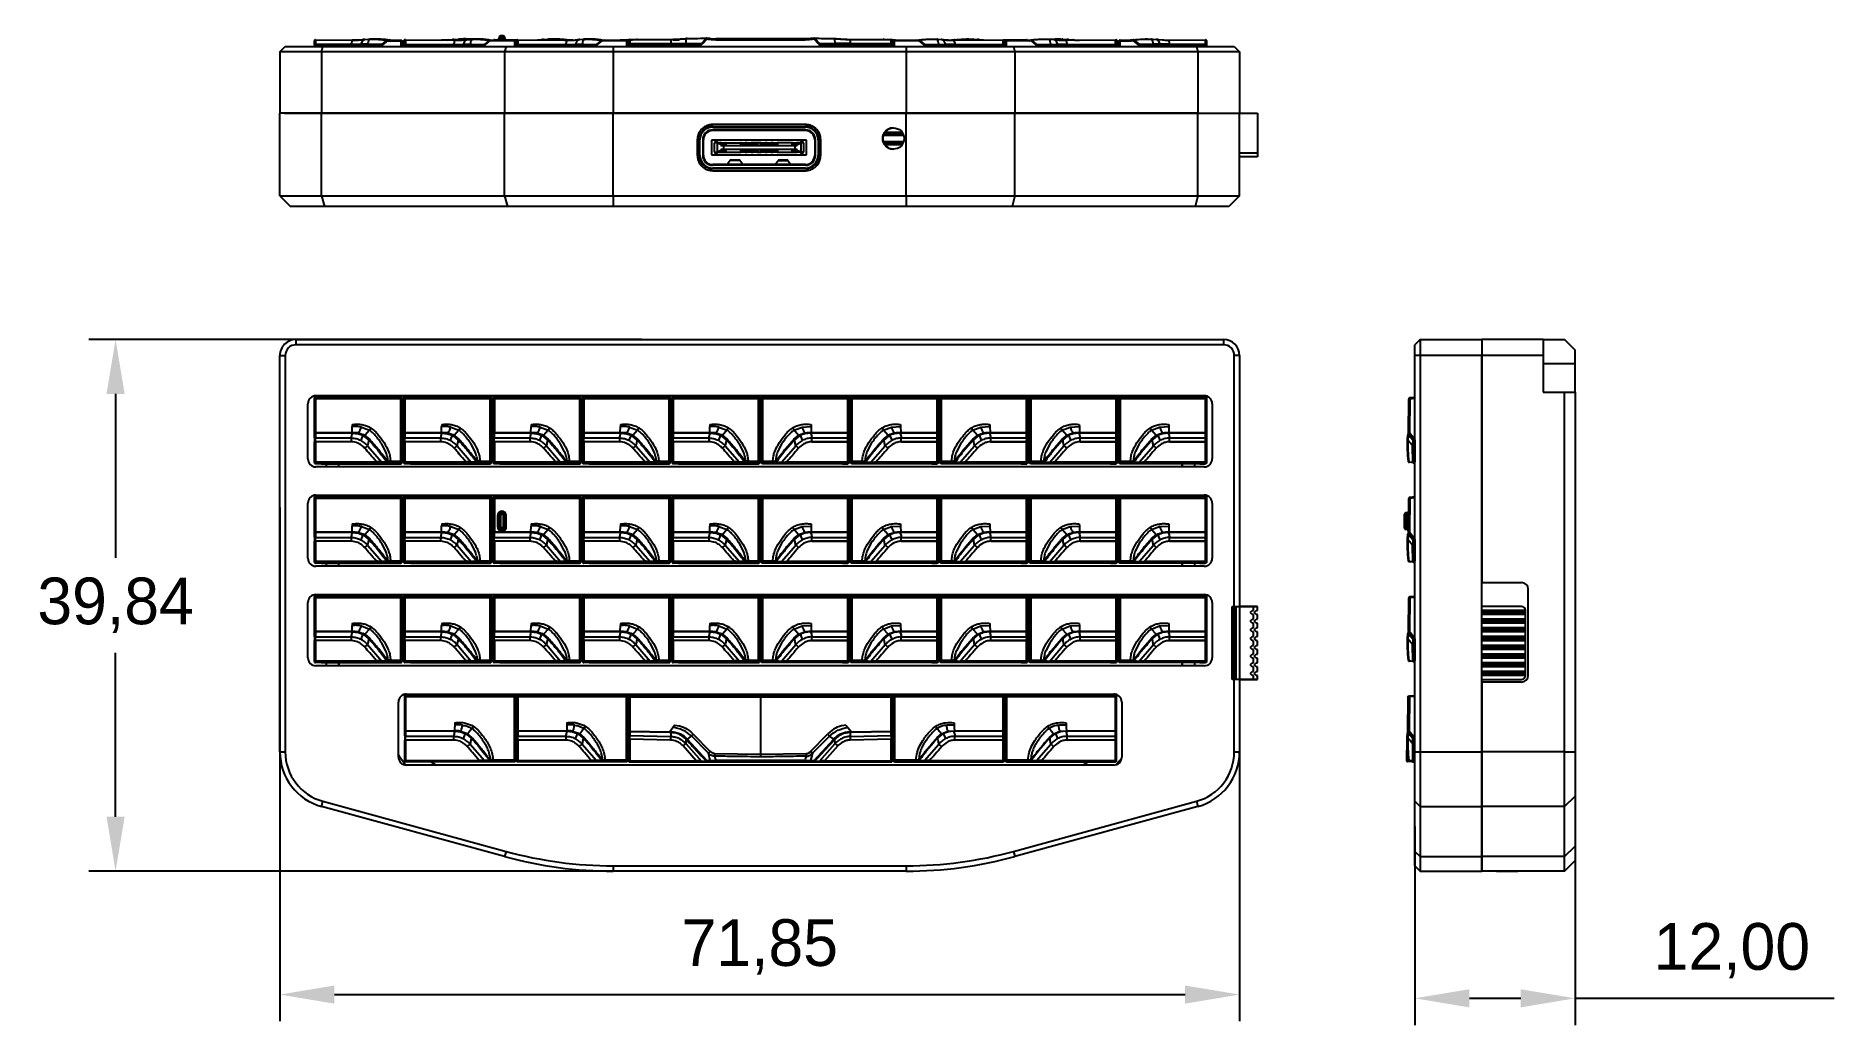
# Model space of a CAD drawing. Header units: millimetres. Extents: x 271 to 405, y 465 to 539.
import ezdxf

# ---------------------------------------------------------------- set-up
doc = ezdxf.new("R2010")
doc.units = ezdxf.units.MM
doc.header["$PDSIZE"] = -1
doc.dimstyles.new('ISO-25', dxfattribs={"dimtxt": 2.5, "dimasz": 2.5, "dimexe": 1.25, "dimexo": 0.625, "dimtad": 1, "dimtxsty": 'Standard', "dimcen": 2.5, "dimadec": 0, "dimazin": 0, "dimtfac": 1, "dimtmove": 0, "dimatfit": 3, "dimfxl": 1, "dimarcsym": 0})

msp = doc.modelspace()

# ---------------------------------------------------------------- blocks, each defined once
blk = doc.blocks.new('*D2')
at = {"color": 0, "lineweight": -2}
for p, q in [((288.92, 503.97), (288.92, 465.47)), ((360.77, 503.97), (360.77, 465.47)), ((293, 467.47), (356.69, 467.47))]:
    blk.add_line(p, q, dxfattribs=at)
at = {"color": 0}
for points in [[(293, 468.15), (293, 466.79), (288.92, 467.47)], [(356.69, 466.79), (356.69, 468.15), (360.77, 467.47)]]:
    blk.add_solid(points, dxfattribs=at)
at = {"layer": 'Defpoints', "color": 0}
for p in [(288.92, 503.97), (360.77, 503.97), (360.77, 467.47)]:
    blk.add_point(p, dxfattribs=at)
at = {"color": 0, "insert": (324.85, 471.04), "char_height": 3.5, "attachment_point": 5}
blk.add_mtext('71,85', dxfattribs=at)
blk = doc.blocks.new('*D4')
at = {"color": 0, "lineweight": -2}
for p, q in [((373.9, 480.07), (373.9, 465.19)), ((385.9, 480.07), (385.9, 465.19)), ((377.98, 467.19), (381.82, 467.19)), ((385.9, 467.19), (405.28, 467.19))]:
    blk.add_line(p, q, dxfattribs=at)
at = {"color": 0}
for points in [[(377.98, 467.87), (377.98, 466.51), (373.9, 467.19)], [(381.82, 466.51), (381.82, 467.87), (385.9, 467.19)]]:
    blk.add_solid(points, dxfattribs=at)
at = {"layer": 'Defpoints', "color": 0}
for p in [(373.9, 480.07), (385.9, 480.07), (385.9, 467.19)]:
    blk.add_point(p, dxfattribs=at)
at = {"color": 0, "insert": (397.63, 470.75), "char_height": 3.5, "attachment_point": 5}
blk.add_mtext('12,00', dxfattribs=at)
blk = doc.blocks.new('*D5')
at = {"color": 0, "lineweight": -2}
for p, q in [((316.03, 516.55), (274.62, 516.55)), ((276.62, 512.47), (276.62, 500.2)), ((276.62, 480.8), (276.62, 493.07)), ((316.03, 476.72), (274.62, 476.72))]:
    blk.add_line(p, q, dxfattribs=at)
at = {"color": 0}
for points in [[(277.3, 512.47), (275.94, 512.47), (276.62, 516.55)], [(275.94, 480.8), (277.3, 480.8), (276.62, 476.72)]]:
    blk.add_solid(points, dxfattribs=at)
at = {"layer": 'Defpoints', "color": 0}
for p in [(276.62, 516.55), (316.03, 516.55), (316.03, 476.72)]:
    blk.add_point(p, dxfattribs=at)
at = {"color": 0, "insert": (276.62, 496.64), "char_height": 3.5, "attachment_point": 5}
blk.add_mtext('39,84', dxfattribs=at)

# ---------------------------------------------------------------- dimensions: what is measured, and where the dimension line sits
dim = msp.add_linear_dim(base=(276.623, 516.554), p1=(316.026, 476.717), p2=(316.026, 516.554), angle=90, dimstyle='ISO-25', override={"dimtxt": 3.5, "dimasz": 4.08, "dimexe": 2, "dimexo": 0, "dimgap": 1.524, "dimtih": 1, "dimtoh": 1, "dimzin": 0, "dimadec": 2, "dimtzin": 0})
dim.commit()
dim.dimension.update_dxf_attribs({"geometry": '*D5', "text_midpoint": (276.623, 496.635)})
for base, p1, p2, picture, middle in [((360.773, 467.47), (288.922, 503.974), (360.773, 503.974), '*D2', (324.848, 471.036)), ((385.902, 467.186), (373.902, 480.074), (385.902, 480.074), '*D4', (397.631, 470.751))]:
    dim = msp.add_linear_dim(base=base, p1=p1, p2=p2, dimstyle='ISO-25', override={"dimtxt": 3.5, "dimasz": 4.08, "dimexe": 2, "dimexo": 0, "dimgap": 1.524, "dimtih": 1, "dimtoh": 1, "dimzin": 0, "dimadec": 2, "dimtzin": 0})
    dim.commit()
    dim.dimension.update_dxf_attribs({"geometry": picture, "text_midpoint": middle})

# ---------------------------------------------------------------- linework, layer by layer
at = {"color": 7, "linetype": 'Continuous', "lineweight": 25}
for p, q in [((288.922, 538.112), (289.322, 538.512)), ((288.922, 538.112), (289.322, 538.512)), ((289.322, 538.512), (292.145, 538.512)), ((289.322, 538.512), (289.322, 538.512)), ((291.507, 538.634), (291.507, 538.925)), ((291.507, 538.522), (291.507, 538.519)), ((291.507, 538.522), (291.507, 538.519)), ((291.507, 538.522), (291.507, 538.519)), ((291.535, 538.642), (291.589, 538.605)), ((291.588, 538.988), (291.588, 538.697)), ((294.333, 538.966), (291.588, 538.988)), ((291.588, 538.697), (294.28, 538.675)), ((291.589, 539.005), (294.327, 538.983)), ((291.589, 538.602), (296.161, 538.564)), ((292.04, 538.112), (292.145, 538.512)), ((292.145, 538.512), (305.854, 538.512)), ((294.819, 538.998), (294.327, 538.983)), ((294.331, 538.895), (294.333, 538.966)), ((294.333, 538.966), (294.348, 538.966)), ((294.348, 538.966), (294.803, 538.981)), ((294.803, 538.981), (295.128, 539.004)), ((294.819, 538.998), (295.154, 539.022)), ((295.128, 539.004), (294.972, 538.672)), ((295.128, 539.004), (295.242, 539.014)), ((295.26, 539.032), (295.144, 539.021)), ((295.574, 539.038), (295.242, 539.014)), ((295.272, 539.033), (295.625, 539.061)), ((295.492, 538.684), (296.555, 538.677)), ((296.217, 538.574), (296.161, 538.564)), ((296.934, 538.981), (296.555, 538.677)), ((296.978, 538.932), (296.598, 538.629)), ((297.002, 538.929), (296.978, 538.932)), ((296.994, 539.003), (296.984, 539.004)), ((296.987, 538.999), (296.988, 539.004)), ((297.013, 539.001), (296.988, 539.004)), ((297.002, 538.929), (297.207, 538.915)), ((297.208, 538.988), (297.013, 539.001)), ((297.978, 538.909), (297.207, 538.915)), ((297.208, 538.988), (297.978, 538.981)), ((298.059, 538.901), (298.059, 538.512)), ((298.059, 538.842), (298.059, 538.901)), ((298.059, 538.512), (298.059, 538.842)), ((298.201, 538.634), (298.201, 538.925)), ((298.201, 538.522), (298.201, 538.519)), ((298.201, 538.522), (298.201, 538.519)), ((298.201, 538.522), (298.201, 538.519)), ((298.282, 538.988), (298.282, 538.697)), ((298.283, 539.005), (301.021, 538.983)), ((298.284, 538.652), (298.284, 538.949)), ((298.284, 538.512), (298.284, 538.546)), ((298.284, 538.546), (298.284, 538.543)), ((298.335, 538.999), (302.001, 538.97)), ((298.335, 538.989), (298.335, 538.692)), ((302.005, 538.959), (298.335, 538.989)), ((298.335, 538.692), (301.955, 538.662)), ((298.335, 538.596), (303.852, 538.551)), ((301.513, 538.998), (301.021, 538.983)), ((301.497, 538.981), (301.822, 539.004)), ((301.513, 538.998), (301.848, 539.022)), ((301.822, 539.004), (301.936, 539.014)), ((301.954, 539.032), (301.838, 539.021)), ((302.268, 539.038), (301.936, 539.014)), ((301.966, 539.033), (302.319, 539.061)), ((302.005, 538.959), (302.024, 538.96)), ((302.005, 538.874), (302.005, 538.959)), ((302.024, 538.959), (302.447, 538.975)), ((302.447, 538.975), (302.803, 538.999)), ((302.803, 538.999), (302.644, 538.659)), ((302.803, 538.999), (302.935, 539.011)), ((302.911, 538.574), (302.855, 538.564)), ((303.246, 539.035), (302.935, 539.011)), ((302.955, 539.023), (303.278, 539.049)), ((303.162, 538.67), (304.233, 538.664)), ((303.852, 538.551), (303.848, 538.551)), ((303.906, 538.552), (303.849, 538.547)), ((303.905, 538.557), (303.852, 538.551)), ((304.621, 538.976), (304.233, 538.664)), ((304.648, 538.946), (304.26, 538.634)), ((304.654, 538.987), (304.655, 538.99)), ((304.67, 538.988), (304.655, 538.99)), ((304.876, 538.974), (306.476, 538.961)), ((306.476, 538.916), (304.876, 538.929)), ((304.977, 539.005), (306.697, 538.991)), ((304.977, 539.005), (306.716, 538.991)), ((305.321, 539.08), (305.346, 539.215)), ((305.854, 538.512), (305.749, 538.112)), ((305.778, 539.076), (305.755, 539.211)), ((305.854, 538.512), (313.885, 538.512)), ((306.526, 538.911), (306.526, 538.512)), ((306.526, 538.851), (306.526, 538.911)), ((306.526, 538.517), (306.526, 538.851)), ((306.526, 538.589), (306.674, 538.588)), ((306.674, 538.652), (306.674, 538.949)), ((306.674, 538.546), (306.674, 538.543)), ((306.725, 538.999), (310.391, 538.97)), ((306.725, 538.989), (306.725, 538.692)), ((310.395, 538.959), (306.725, 538.989)), ((306.725, 538.692), (310.345, 538.662)), ((306.725, 538.596), (312.242, 538.551)), ((308.207, 538.998), (308.542, 539.022)), ((308.516, 539.004), (308.63, 539.014)), ((308.648, 539.032), (308.532, 539.021)), ((308.538, 539.022), (308.532, 539.021)), ((308.962, 539.038), (308.63, 539.014)), ((308.66, 539.033), (309.013, 539.061)), ((310.382, 539.003), (310.372, 539.004)), ((310.375, 538.999), (310.376, 539.004)), ((310.401, 539.001), (310.376, 539.004)), ((310.401, 539.001), (310.376, 539.004)), ((310.395, 538.959), (310.414, 538.96)), ((310.395, 538.874), (310.395, 538.959)), ((310.596, 538.988), (310.401, 539.001)), ((310.596, 538.988), (310.401, 539.001)), ((310.414, 538.959), (310.837, 538.975)), ((310.596, 538.988), (310.792, 538.986)), ((310.596, 538.988), (310.979, 538.984)), ((310.837, 538.975), (311.193, 538.999)), ((310.843, 538.986), (310.982, 538.985)), ((311.193, 538.999), (311.034, 538.659)), ((311.193, 538.999), (311.325, 539.011)), ((311.636, 539.035), (311.325, 539.011)), ((311.345, 539.023), (311.668, 539.049)), ((311.552, 538.67), (312.623, 538.664)), ((312.242, 538.551), (312.238, 538.551)), ((312.296, 538.552), (312.239, 538.547)), ((312.295, 538.557), (312.242, 538.551)), ((313.011, 538.976), (312.623, 538.664)), ((313.038, 538.946), (312.65, 538.634)), ((312.819, 538.996), (314.409, 538.983)), ((313.044, 538.987), (313.045, 538.99)), ((313.06, 538.988), (313.045, 538.99)), ((313.266, 538.974), (314.866, 538.961)), ((314.866, 538.916), (313.266, 538.929)), ((313.885, 538.512), (335.812, 538.512)), ((313.885, 538.512), (313.885, 538.112)), ((314.901, 538.998), (314.409, 538.983)), ((314.415, 538.966), (314.43, 538.966)), ((314.43, 538.966), (314.885, 538.981)), ((314.901, 538.998), (315.061, 539.009)), ((314.916, 538.911), (314.916, 538.512)), ((314.916, 538.851), (314.916, 538.911)), ((314.916, 538.503), (314.916, 538.851)), ((314.916, 538.575), (315.034, 538.574)), ((315.034, 538.68), (315.034, 538.95)), ((315.034, 538.539), (315.034, 538.523)), ((315.034, 538.512), (315.034, 538.523)), ((318.088, 539.011), (315.113, 539.007)), ((315.113, 539.007), (315.113, 538.736)), ((315.113, 538.736), (318.183, 538.726)), ((315.114, 539.03), (318.089, 539.035)), ((315.114, 538.619), (315.114, 538.602)), ((318.178, 538.608), (315.114, 538.619)), ((315.114, 538.602), (320.094, 538.586)), ((315.21, 539.004), (315.324, 539.014)), ((315.354, 539.033), (315.707, 539.061)), ((318.089, 539.035), (318.194, 539.036)), ((318.194, 539.012), (318.183, 538.726)), ((318.495, 539.034), (318.351, 539.034)), ((318.365, 539.005), (318.821, 539.002)), ((320.094, 538.586), (319.112, 538.601)), ((319.321, 539.067), (319.309, 538.741)), ((319.309, 538.741), (320.488, 538.723)), ((319.411, 539.102), (320.887, 539.13)), ((320.488, 538.723), (320.829, 539.096)), ((320.878, 539.052), (320.536, 538.68)), ((321.143, 539.097), (320.886, 539.126)), ((321.142, 539.101), (321.555, 539.078)), ((328.246, 539.079), (321.555, 539.078)), ((321.555, 539), (328.246, 539.001)), ((328.659, 539.102), (328.246, 539.078)), ((328.914, 539.126), (328.658, 539.098)), ((328.659, 539.102), (328.914, 539.13)), ((328.914, 539.13), (330.39, 539.103)), ((329.264, 538.68), (328.922, 539.053)), ((328.971, 539.097), (329.313, 538.724)), ((329.313, 538.724), (330.491, 538.742)), ((329.706, 538.587), (334.686, 538.604)), ((330.689, 538.602), (329.706, 538.587)), ((330.491, 538.742), (330.479, 539.068)), ((331.305, 539.035), (331.449, 539.035)), ((331.607, 539.037), (331.711, 539.036)), ((331.607, 539.013), (331.617, 538.727)), ((331.617, 538.727), (334.687, 538.738)), ((334.686, 538.62), (331.623, 538.609)), ((331.711, 539.036), (334.686, 539.032)), ((334.687, 539.008), (331.712, 539.012)), ((334.102, 539.061), (334.455, 539.033)), ((334.686, 538.604), (334.686, 538.62)), ((334.687, 538.738), (334.687, 539.008)), ((334.74, 539.01), (334.908, 538.998)), ((334.766, 538.952), (334.766, 538.682)), ((334.766, 538.948), (334.766, 538.952)), ((334.766, 538.512), (334.766, 538.948)), ((334.766, 538.574), (334.893, 538.575)), ((334.766, 538.524), (334.766, 538.54)), ((334.766, 538.524), (334.766, 538.512)), ((334.893, 538.503), (334.893, 538.911)), ((335.379, 538.966), (334.924, 538.981)), ((334.943, 538.961), (336.543, 538.974)), ((336.543, 538.929), (334.943, 538.916)), ((335.394, 538.966), (335.379, 538.966)), ((335.4, 538.983), (337.017, 538.996)), ((335.812, 538.512), (335.812, 538.112)), ((335.812, 538.512), (343.841, 538.512)), ((336.749, 538.988), (336.764, 538.99)), ((336.764, 538.99), (336.765, 538.987)), ((337.159, 538.634), (336.771, 538.946)), ((336.798, 538.976), (337.186, 538.664)), ((337.186, 538.664), (338.257, 538.67)), ((337.57, 538.548), (337.513, 538.552)), ((337.567, 538.551), (343.084, 538.596)), ((338.141, 539.049), (338.464, 539.023)), ((338.483, 539.011), (338.173, 539.035)), ((338.616, 538.999), (338.483, 539.011)), ((338.972, 538.975), (338.615, 538.999)), ((338.775, 538.659), (338.616, 538.999)), ((338.829, 538.984), (339.213, 538.988)), ((338.963, 538.985), (339.418, 538.97)), ((339.395, 538.959), (338.972, 538.975)), ((339.411, 538.996), (339.212, 538.983)), ((339.413, 538.959), (339.395, 538.959)), ((339.433, 539.004), (339.408, 539.001)), ((343.084, 538.989), (339.413, 538.959)), ((339.415, 538.873), (339.413, 538.959)), ((339.418, 538.97), (343.084, 538.999)), ((339.437, 539.004), (339.427, 539.003)), ((339.433, 539.004), (339.434, 538.999)), ((339.464, 538.662), (343.084, 538.692)), ((340.796, 539.061), (341.149, 539.033)), ((341.179, 539.014), (340.847, 539.038)), ((341.277, 539.021), (341.161, 539.032)), ((341.293, 539.004), (341.179, 539.014)), ((341.267, 539.022), (341.602, 538.998)), ((343.084, 538.692), (343.084, 538.989)), ((343.113, 538.992), (344.832, 539.005)), ((343.131, 538.565), (343.131, 538.565)), ((343.134, 538.949), (343.134, 538.652)), ((343.134, 538.916), (343.134, 538.949)), ((343.134, 538.515), (343.134, 538.916)), ((343.134, 538.588), (343.283, 538.589)), ((343.134, 538.55), (343.134, 538.543)), ((343.134, 538.543), (343.134, 538.546)), ((343.283, 538.517), (343.283, 538.911)), ((343.333, 538.961), (344.933, 538.974)), ((344.933, 538.929), (343.333, 538.916)), ((343.841, 538.512), (343.947, 538.112)), ((343.841, 538.512), (357.551, 538.512)), ((345.139, 538.988), (345.154, 538.99)), ((345.154, 538.99), (345.155, 538.987)), ((345.549, 538.634), (345.161, 538.946)), ((345.188, 538.976), (345.576, 538.664)), ((345.576, 538.664), (346.647, 538.67)), ((345.96, 538.548), (345.903, 538.552)), ((345.957, 538.551), (351.474, 538.596)), ((346.484, 539.035), (346.557, 539.042)), ((346.531, 539.049), (346.854, 539.023)), ((346.873, 539.011), (346.563, 539.035)), ((347.006, 538.999), (346.873, 539.011)), ((346.899, 538.571), (346.954, 538.564)), ((346.954, 538.564), (347.855, 538.572)), ((347.362, 538.975), (347.005, 538.999)), ((347.165, 538.659), (347.006, 538.999)), ((347.353, 538.985), (347.808, 538.97)), ((347.785, 538.959), (347.362, 538.975)), ((347.49, 539.061), (347.843, 539.033)), ((347.873, 539.014), (347.541, 539.038)), ((347.803, 538.959), (347.785, 538.959)), ((351.474, 538.989), (347.803, 538.959)), ((347.805, 538.873), (347.803, 538.959)), ((347.808, 538.97), (351.474, 538.999)), ((347.854, 538.662), (351.474, 538.692)), ((347.971, 539.021), (347.855, 539.032)), ((347.987, 539.004), (347.873, 539.014)), ((347.961, 539.022), (348.296, 538.998)), ((348.312, 538.981), (347.987, 539.004)), ((348.788, 538.983), (351.526, 539.005)), ((351.474, 538.692), (351.474, 538.989)), ((351.521, 538.565), (351.521, 538.565)), ((351.524, 538.949), (351.524, 538.652)), ((351.524, 538.916), (351.524, 538.949)), ((351.524, 538.516), (351.524, 538.916)), ((351.524, 538.55), (351.524, 538.543)), ((351.524, 538.546), (351.524, 538.512)), ((351.524, 538.543), (351.524, 538.546)), ((351.526, 538.605), (351.58, 538.642)), ((351.602, 538.551), (351.602, 538.552)), ((351.608, 538.925), (351.608, 538.634)), ((351.608, 538.892), (351.608, 538.925)), ((351.608, 538.522), (351.608, 538.892)), ((351.608, 538.525), (351.608, 538.519)), ((351.608, 538.519), (351.608, 538.522)), ((351.75, 538.512), (351.75, 538.901)), ((351.83, 538.981), (352.601, 538.988)), ((352.601, 538.915), (351.831, 538.909)), ((352.799, 538.996), (352.6, 538.983)), ((352.821, 539.004), (352.796, 539.001)), ((352.831, 538.932), (352.807, 538.929)), ((352.825, 539.004), (352.815, 539.003)), ((352.821, 539.004), (352.822, 538.999)), ((353.211, 538.629), (352.831, 538.932)), ((352.875, 538.981), (353.254, 538.677)), ((353.254, 538.677), (354.317, 538.684)), ((353.593, 538.571), (353.648, 538.564)), ((353.648, 538.564), (358.22, 538.602)), ((354.184, 539.061), (354.537, 539.033)), ((354.567, 539.014), (354.235, 539.038)), ((354.665, 539.021), (354.549, 539.032)), ((354.681, 539.004), (354.567, 539.014)), ((354.655, 539.022), (354.99, 538.998)), ((354.837, 538.672), (354.681, 539.004)), ((355.006, 538.981), (354.681, 539.004)), ((355.461, 538.966), (355.006, 538.981)), ((355.476, 538.966), (355.461, 538.966)), ((358.22, 538.988), (355.476, 538.966)), ((355.478, 538.895), (355.476, 538.966)), ((355.482, 538.983), (358.22, 539.005)), ((355.529, 538.675), (358.22, 538.697)), ((357.551, 538.512), (357.657, 538.112)), ((357.551, 538.512), (360.374, 538.512)), ((358.22, 538.697), (358.22, 538.988)), ((358.22, 538.605), (358.274, 538.642)), ((358.296, 538.551), (358.296, 538.552)), ((358.302, 538.925), (358.302, 538.634)), ((358.302, 538.892), (358.302, 538.925)), ((358.302, 538.534), (358.302, 538.892)), ((358.302, 538.525), (358.302, 538.519)), ((358.302, 538.519), (358.302, 538.522)), ((360.374, 538.512), (360.773, 538.112)), ((288.922, 538.112), (288.922, 533.512)), ((292.04, 538.112), (288.922, 538.112)), ((288.922, 538.112), (288.922, 538.112)), ((288.922, 538.112), (288.922, 533.512)), ((292.04, 538.112), (292.04, 533.512)), ((305.749, 538.112), (292.04, 538.112)), ((305.749, 538.112), (305.749, 533.512)), ((313.885, 538.112), (305.749, 538.112)), ((335.812, 538.112), (313.885, 538.112)), ((313.885, 538.112), (313.885, 533.512)), ((335.812, 538.112), (335.812, 533.512)), ((343.947, 538.112), (335.812, 538.112)), ((343.947, 538.112), (343.947, 533.512)), ((357.657, 538.112), (343.947, 538.112)), ((357.657, 538.112), (357.657, 533.512)), ((360.773, 538.112), (357.657, 538.112)), ((360.773, 538.112), (360.773, 533.512)), ((288.922, 533.512), (288.922, 533.512)), ((288.922, 527.312), (288.922, 533.512)), ((292.04, 533.512), (288.922, 533.512)), ((289.279, 533.512), (292.04, 533.512)), ((292.04, 533.512), (305.749, 533.512)), ((292.04, 527.312), (292.04, 533.512)), ((305.749, 533.512), (292.04, 533.512)), ((305.749, 533.512), (313.885, 533.512)), ((305.749, 527.312), (305.749, 533.512)), ((313.885, 533.512), (305.749, 533.512)), ((313.885, 533.512), (335.812, 533.512)), ((313.885, 527.312), (313.885, 533.512)), ((335.812, 533.512), (313.885, 533.512)), ((335.812, 533.512), (343.947, 533.512)), ((335.812, 527.312), (335.812, 533.512)), ((343.947, 533.512), (335.812, 533.512)), ((343.947, 533.512), (357.657, 533.512)), ((343.947, 527.312), (343.947, 533.512)), ((357.657, 533.512), (343.947, 533.512)), ((357.657, 533.512), (360.773, 533.512)), ((357.657, 527.312), (357.657, 533.512)), ((360.773, 527.312), (360.773, 533.512)), ((360.773, 533.512), (362.108, 533.512)), ((362.108, 533.512), (362.108, 530.528)), ((320.325, 531.512), (320.325, 532.046)), ((320.625, 532.226), (320.625, 532.404)), ((321.325, 532.512), (320.775, 532.512)), ((328.265, 532.662), (321.325, 532.662)), ((321.325, 532.462), (321.325, 532.512)), ((321.325, 532.512), (328.265, 532.512)), ((321.325, 532.462), (328.265, 532.462)), ((321.325, 532.262), (321.325, 532.212)), ((328.265, 532.262), (321.325, 532.262)), ((328.265, 532.212), (321.325, 532.212)), ((328.265, 532.512), (328.265, 532.462)), ((328.796, 532.512), (328.265, 532.512)), ((328.265, 532.262), (328.265, 532.212)), ((328.965, 532.417), (328.965, 532.226)), ((329.265, 532.06), (329.265, 531.512)), ((320.175, 531.512), (320.175, 530.352)), ((320.175, 531.512), (320.175, 531.512)), ((320.175, 531.512), (320.175, 530.352)), ((320.325, 531.512), (320.375, 531.512)), ((320.325, 530.352), (320.325, 531.512)), ((320.375, 530.352), (320.375, 531.512)), ((320.575, 531.512), (320.625, 531.512)), ((320.575, 531.512), (320.575, 530.352)), ((320.625, 530.352), (320.625, 531.512)), ((321.245, 531.482), (321.245, 530.382)), ((321.545, 531.482), (321.245, 531.482)), ((321.66, 531.282), (321.445, 531.282)), ((321.445, 531.282), (321.445, 530.582)), ((321.445, 530.582), (321.66, 530.582)), ((321.545, 531.282), (321.545, 531.482)), ((321.745, 531.282), (321.545, 531.482)), ((328.045, 531.482), (321.545, 531.482)), ((321.545, 530.382), (321.745, 530.582)), ((321.545, 530.382), (321.545, 530.582)), ((321.66, 531.282), (321.667, 531.266)), ((321.945, 531.282), (321.66, 531.282)), ((321.667, 530.598), (321.66, 530.582)), ((321.66, 530.582), (321.945, 530.582)), ((321.667, 531.266), (321.667, 530.598)), ((321.945, 531.154), (321.667, 531.266)), ((321.945, 530.71), (321.667, 530.598)), ((321.945, 531.282), (321.945, 531.154)), ((321.995, 531.282), (321.945, 531.282)), ((321.945, 531.154), (321.945, 531.082)), ((321.945, 531.082), (322.126, 531.082)), ((321.945, 530.782), (321.945, 530.71)), ((322.126, 530.782), (321.945, 530.782)), ((321.945, 530.71), (321.945, 530.582)), ((321.945, 530.582), (321.995, 530.582)), ((321.995, 531.282), (322.295, 531.282)), ((321.995, 531.182), (321.995, 531.282)), ((321.995, 531.182), (322.295, 531.182)), ((321.995, 530.682), (321.995, 530.582)), ((322.295, 530.682), (321.995, 530.682)), ((321.995, 530.582), (322.295, 530.582)), ((322.126, 531.082), (322.126, 530.782)), ((322.126, 531.082), (322.345, 531.082)), ((322.345, 530.782), (322.126, 530.782)), ((322.345, 531.282), (322.295, 531.282)), ((322.295, 531.182), (322.295, 531.282)), ((322.295, 530.682), (322.295, 530.582)), ((322.295, 530.582), (322.345, 530.582)), ((322.345, 531.282), (323.395, 531.282)), ((322.345, 531.082), (322.345, 531.282)), ((322.345, 531.082), (323.395, 531.082)), ((322.345, 530.582), (322.345, 530.782)), ((323.395, 530.782), (322.345, 530.782)), ((322.345, 530.582), (323.395, 530.582)), ((323.395, 531.282), (323.395, 531.082)), ((323.445, 531.282), (323.395, 531.282)), ((323.395, 531.082), (323.795, 531.082)), ((323.395, 530.782), (323.395, 530.582)), ((323.795, 530.782), (323.395, 530.782)), ((323.395, 530.582), (323.445, 530.582)), ((323.445, 531.282), (323.745, 531.282)), ((323.445, 531.182), (323.445, 531.282)), ((323.445, 531.182), (323.745, 531.182)), ((323.745, 530.682), (323.445, 530.682)), ((323.445, 530.682), (323.445, 530.582)), ((323.745, 530.582), (323.445, 530.582)), ((323.745, 531.182), (323.745, 531.282)), ((323.795, 531.282), (323.745, 531.282)), ((323.745, 530.682), (323.745, 530.582)), ((323.745, 530.582), (323.795, 530.582)), ((323.845, 531.282), (323.795, 531.282)), ((323.795, 531.082), (323.795, 531.282)), ((323.795, 531.082), (323.845, 531.082)), ((323.845, 530.782), (323.795, 530.782)), ((323.795, 530.782), (323.795, 530.582)), ((323.795, 530.582), (323.845, 530.582)), ((323.845, 531.282), (323.845, 531.082)), ((323.895, 531.282), (323.845, 531.282)), ((323.845, 531.082), (324.245, 531.082)), ((324.245, 530.782), (323.845, 530.782)), ((323.845, 530.782), (323.845, 530.582)), ((323.845, 530.582), (323.895, 530.582)), ((323.895, 531.182), (323.895, 531.282)), ((323.895, 531.282), (324.195, 531.282)), ((323.895, 531.182), (324.195, 531.182)), ((324.195, 530.682), (323.895, 530.682)), ((323.895, 530.682), (323.895, 530.582)), ((324.195, 530.582), (323.895, 530.582)), ((324.195, 531.182), (324.195, 531.282)), ((324.245, 531.282), (324.195, 531.282)), ((324.195, 530.682), (324.195, 530.582)), ((324.195, 530.582), (324.245, 530.582)), ((324.245, 531.082), (324.245, 531.282)), ((324.295, 531.282), (324.245, 531.282)), ((324.245, 531.082), (324.295, 531.082)), ((324.295, 530.782), (324.245, 530.782)), ((324.245, 530.782), (324.245, 530.582)), ((324.245, 530.582), (324.295, 530.582)), ((324.295, 531.282), (324.295, 531.082)), ((324.345, 531.282), (324.295, 531.282)), ((324.295, 531.082), (324.695, 531.082)), ((324.695, 530.782), (324.295, 530.782)), ((324.295, 530.782), (324.295, 530.582)), ((324.295, 530.582), (324.345, 530.582)), ((324.345, 531.282), (324.345, 531.182)), ((324.645, 531.282), (324.345, 531.282)), ((324.645, 531.182), (324.345, 531.182)), ((324.645, 530.682), (324.345, 530.682)), ((324.345, 530.682), (324.345, 530.582)), ((324.645, 530.582), (324.345, 530.582)), ((324.695, 531.282), (324.645, 531.282)), ((324.645, 531.282), (324.645, 531.182)), ((324.645, 530.682), (324.645, 530.582)), ((324.645, 530.582), (324.695, 530.582)), ((324.895, 531.282), (324.695, 531.282)), ((324.695, 531.082), (324.695, 531.282)), ((324.695, 531.082), (324.895, 531.082)), ((324.895, 530.782), (324.695, 530.782)), ((324.695, 530.782), (324.695, 530.582)), ((324.695, 530.582), (324.895, 530.582)), ((324.895, 531.082), (324.895, 531.282)), ((324.945, 531.282), (324.895, 531.282)), ((324.895, 531.082), (325.295, 531.082)), ((325.295, 530.782), (324.895, 530.782)), ((324.895, 530.582), (324.895, 530.782)), ((324.895, 530.582), (324.945, 530.582)), ((324.945, 531.182), (324.945, 531.282)), ((324.945, 531.282), (325.245, 531.282)), ((324.945, 531.182), (325.245, 531.182)), ((325.245, 530.682), (324.945, 530.682)), ((324.945, 530.582), (324.945, 530.682)), ((325.245, 530.582), (324.945, 530.582)), ((325.245, 531.182), (325.245, 531.282)), ((325.295, 531.282), (325.245, 531.282)), ((325.245, 530.682), (325.245, 530.582)), ((325.245, 530.582), (325.295, 530.582)), ((325.295, 531.082), (325.295, 531.282)), ((325.345, 531.282), (325.295, 531.282)), ((325.295, 531.082), (325.345, 531.082)), ((325.345, 530.782), (325.295, 530.782)), ((325.295, 530.582), (325.295, 530.782)), ((325.295, 530.582), (325.345, 530.582)), ((325.345, 531.282), (325.345, 531.082)), ((325.395, 531.282), (325.345, 531.282)), ((325.345, 531.082), (325.745, 531.082)), ((325.745, 530.782), (325.345, 530.782)), ((325.345, 530.582), (325.345, 530.782)), ((325.345, 530.582), (325.395, 530.582)), ((325.395, 531.182), (325.395, 531.282)), ((325.395, 531.282), (325.695, 531.282)), ((325.395, 531.182), (325.695, 531.182)), ((325.395, 530.582), (325.395, 530.682)), ((325.695, 530.682), (325.395, 530.682)), ((325.695, 530.582), (325.395, 530.582)), ((325.745, 531.282), (325.695, 531.282)), ((325.695, 531.182), (325.695, 531.282)), ((325.695, 530.682), (325.695, 530.582)), ((325.695, 530.582), (325.745, 530.582)), ((325.795, 531.282), (325.745, 531.282)), ((325.745, 531.082), (325.745, 531.282)), ((325.745, 531.082), (325.795, 531.082)), ((325.795, 530.782), (325.745, 530.782)), ((325.745, 530.582), (325.745, 530.782)), ((325.745, 530.582), (325.795, 530.582)), ((325.795, 531.282), (325.795, 531.082)), ((325.845, 531.282), (325.795, 531.282)), ((325.795, 531.082), (326.195, 531.082)), ((326.195, 530.782), (325.795, 530.782)), ((325.795, 530.582), (325.795, 530.782)), ((325.795, 530.582), (325.845, 530.582)), ((325.845, 531.282), (326.145, 531.282)), ((325.845, 531.182), (325.845, 531.282)), ((325.845, 531.182), (326.145, 531.182)), ((325.845, 530.582), (325.845, 530.682)), ((326.145, 530.682), (325.845, 530.682)), ((326.145, 530.582), (325.845, 530.582)), ((326.195, 531.282), (326.145, 531.282)), ((326.145, 531.182), (326.145, 531.282)), ((326.145, 530.682), (326.145, 530.582)), ((326.145, 530.582), (326.195, 530.582)), ((327.245, 531.282), (326.195, 531.282)), ((326.195, 531.082), (326.195, 531.282)), ((326.195, 531.082), (327.245, 531.082)), ((327.245, 530.782), (326.195, 530.782)), ((326.195, 530.582), (326.195, 530.782)), ((326.195, 530.582), (327.245, 530.582)), ((327.245, 531.282), (327.245, 531.082)), ((327.295, 531.282), (327.245, 531.282)), ((327.245, 531.082), (327.465, 531.082)), ((327.465, 530.782), (327.245, 530.782)), ((327.245, 530.782), (327.245, 530.582)), ((327.245, 530.582), (327.295, 530.582)), ((327.295, 531.282), (327.595, 531.282)), ((327.295, 531.182), (327.295, 531.282)), ((327.295, 531.182), (327.595, 531.182)), ((327.295, 530.682), (327.295, 530.582)), ((327.295, 530.682), (327.595, 530.682)), ((327.295, 530.582), (327.595, 530.582)), ((327.465, 531.082), (327.465, 530.782)), ((327.465, 531.082), (327.645, 531.082)), ((327.645, 530.782), (327.465, 530.782)), ((327.595, 531.182), (327.595, 531.282)), ((327.645, 531.282), (327.595, 531.282)), ((327.595, 530.682), (327.595, 530.582)), ((327.595, 530.582), (327.645, 530.582)), ((327.931, 531.282), (327.645, 531.282)), ((327.645, 531.154), (327.645, 531.282)), ((327.645, 531.154), (327.924, 531.266)), ((327.645, 531.082), (327.645, 531.154)), ((327.645, 530.71), (327.645, 530.782)), ((327.924, 530.598), (327.645, 530.71)), ((327.645, 530.582), (327.645, 530.71)), ((327.931, 530.582), (327.645, 530.582)), ((328.045, 531.482), (327.845, 531.282)), ((327.845, 530.582), (328.045, 530.382)), ((327.924, 531.266), (327.931, 531.282)), ((327.924, 531.266), (327.924, 530.598)), ((327.931, 530.582), (327.924, 530.598)), ((328.145, 531.282), (327.931, 531.282)), ((328.145, 530.582), (327.931, 530.582)), ((328.045, 531.482), (328.045, 531.282)), ((328.345, 531.482), (328.045, 531.482)), ((328.045, 530.582), (328.045, 530.382)), ((328.145, 530.582), (328.145, 531.282)), ((328.345, 530.382), (328.345, 531.482)), ((328.965, 531.512), (329.015, 531.512)), ((328.965, 531.512), (328.965, 530.352)), ((329.015, 530.352), (329.015, 531.512)), ((329.215, 531.512), (329.265, 531.512)), ((329.215, 531.512), (329.215, 530.352)), ((329.265, 531.512), (329.265, 530.352)), ((329.415, 530.352), (329.415, 531.512)), ((362.108, 530.528), (362.108, 530.228)), ((320.175, 530.352), (320.175, 530.352)), ((320.375, 530.352), (320.325, 530.352)), ((320.325, 529.802), (320.325, 530.352)), ((320.611, 529.652), (320.433, 529.652)), ((320.575, 530.352), (320.625, 530.352)), ((321.245, 530.382), (321.545, 530.382)), ((321.325, 529.602), (321.325, 529.652)), ((328.265, 529.652), (321.325, 529.652)), ((328.265, 529.602), (321.325, 529.602)), ((321.325, 529.402), (321.325, 529.352)), ((328.265, 529.402), (321.325, 529.402)), ((328.265, 529.352), (321.325, 529.352)), ((321.325, 529.202), (328.265, 529.202)), ((321.545, 530.382), (328.045, 530.382)), ((322.628, 529.974), (322.411, 529.663)), ((322.411, 529.663), (323.579, 529.663)), ((323.363, 529.974), (322.628, 529.974)), ((323.328, 530), (322.663, 530)), ((323.579, 529.663), (323.363, 529.974)), ((326.011, 529.663), (326.228, 529.974)), ((326.011, 529.663), (327.179, 529.663)), ((326.228, 529.974), (326.963, 529.974)), ((326.928, 530), (326.263, 530)), ((326.963, 529.974), (327.179, 529.663)), ((328.045, 530.382), (328.345, 530.382)), ((328.265, 529.652), (328.265, 529.602)), ((328.265, 529.352), (328.265, 529.402)), ((328.965, 530.352), (329.015, 530.352)), ((329.171, 529.652), (328.979, 529.652)), ((329.265, 530.352), (329.215, 530.352)), ((329.265, 530.352), (329.265, 529.821)), ((362.008, 530.228), (360.773, 530.228)), ((362.108, 530.228), (362.008, 530.228)), ((288.922, 527.312), (292.04, 527.312)), ((288.922, 527.312), (289.722, 526.512)), ((292.251, 526.512), (289.722, 526.512)), ((292.04, 527.312), (305.749, 527.312)), ((292.04, 527.312), (292.251, 526.512)), ((305.96, 526.512), (292.251, 526.512)), ((305.749, 527.312), (313.885, 527.312)), ((305.749, 527.312), (305.96, 526.512)), ((313.885, 526.512), (305.96, 526.512)), ((313.885, 527.312), (335.812, 527.312)), ((313.885, 527.312), (313.885, 526.512)), ((335.812, 526.512), (313.885, 526.512)), ((335.812, 527.312), (343.947, 527.312)), ((335.812, 527.312), (335.812, 526.512)), ((343.735, 526.512), (335.812, 526.512)), ((343.947, 527.312), (343.735, 526.512)), ((357.446, 526.512), (343.735, 526.512)), ((343.947, 527.312), (357.657, 527.312)), ((357.657, 527.312), (357.446, 526.512)), ((359.973, 526.512), (357.446, 526.512)), ((357.657, 527.312), (360.773, 527.312)), ((360.773, 527.312), (359.973, 526.512)), ((290.122, 516.554), (290.122, 516.154)), ((290.122, 516.554), (359.573, 516.554)), ((290.122, 516.554), (358.667, 516.554)), ((359.573, 516.154), (290.122, 516.154)), ((359.573, 516.554), (359.573, 516.154)), ((374.302, 516.554), (373.902, 516.154)), ((373.902, 515.354), (373.902, 516.154)), ((374.302, 516.554), (374.302, 515.354)), ((374.302, 516.554), (378.902, 516.554)), ((378.902, 516.554), (378.902, 515.354)), ((383.502, 516.554), (378.902, 516.554)), ((378.902, 516.554), (378.902, 515.354)), ((383.502, 516.554), (378.902, 516.554)), ((378.902, 516.554), (378.902, 516.554)), ((383.502, 516.554), (383.502, 515.354)), ((383.502, 516.554), (383.502, 516.554)), ((383.502, 516.554), (385.102, 516.554)), ((383.502, 516.554), (385.102, 516.554)), ((385.102, 516.554), (385.102, 516.554)), ((385.902, 515.754), (385.102, 516.554)), ((385.102, 516.554), (385.902, 515.754)), ((385.902, 515.754), (385.902, 515.754)), ((385.902, 514.754), (385.902, 515.754)), ((288.922, 515.354), (289.322, 515.354)), ((288.922, 485.652), (288.922, 515.354)), ((288.922, 485.652), (288.922, 514.387)), ((289.322, 515.354), (289.322, 485.652)), ((360.374, 485.652), (360.373, 515.354)), ((360.773, 515.354), (360.373, 515.354)), ((360.773, 515.354), (360.773, 485.652)), ((373.902, 485.652), (373.902, 515.354)), ((374.302, 515.354), (373.902, 515.354)), ((374.302, 515.354), (374.302, 485.652)), ((378.902, 515.354), (374.302, 515.354)), ((378.902, 496.547), (378.902, 515.354)), ((378.902, 515.354), (378.902, 498.347)), ((383.502, 515.354), (378.902, 515.354)), ((383.502, 515.354), (383.502, 512.604)), ((383.502, 514.754), (385.902, 514.754)), ((385.902, 512.604), (385.902, 514.754)), ((291.021, 507.61), (291.021, 511.741)), ((291.507, 512.091), (291.507, 512.189)), ((291.507, 509.594), (291.507, 512.091)), ((291.588, 512.17), (291.588, 512.269)), ((297.978, 512.269), (291.588, 512.269)), ((291.588, 512.17), (297.978, 512.175)), ((297.978, 512.097), (291.589, 512.092)), ((291.589, 512.092), (291.589, 509.595)), ((358.126, 512.342), (291.621, 512.341)), ((292.865, 512.341), (292.822, 512.269)), ((294.296, 512.341), (294.186, 512.269)), ((297.978, 512.269), (297.978, 512.175)), ((297.978, 507.428), (297.978, 512.097)), ((298.059, 512.189), (298.059, 512.096)), ((298.059, 512.096), (298.059, 507.427)), ((298.201, 512.091), (298.201, 512.189)), ((298.201, 509.594), (298.201, 512.091)), ((298.282, 512.17), (298.282, 512.269)), ((304.672, 512.269), (298.282, 512.269)), ((298.282, 512.17), (304.672, 512.175)), ((304.672, 512.097), (298.283, 512.092)), ((298.283, 512.092), (298.283, 509.595)), ((304.672, 512.269), (304.672, 512.175)), ((304.672, 507.428), (304.672, 512.097)), ((304.753, 512.189), (304.753, 512.096)), ((304.753, 512.096), (304.753, 507.427)), ((304.895, 512.091), (304.895, 512.189)), ((304.895, 509.594), (304.895, 512.091)), ((304.976, 512.17), (304.976, 512.269)), ((311.366, 512.269), (304.976, 512.269)), ((304.976, 512.17), (311.366, 512.175)), ((311.366, 512.097), (304.977, 512.092)), ((304.977, 512.092), (304.977, 509.595)), ((311.366, 512.269), (311.366, 512.175)), ((311.366, 507.428), (311.366, 512.097)), ((311.447, 512.189), (311.447, 512.096)), ((311.447, 512.096), (311.447, 507.427)), ((311.589, 512.091), (311.589, 512.189)), ((311.589, 509.594), (311.589, 512.091)), ((311.67, 512.17), (311.67, 512.269)), ((318.06, 512.269), (311.67, 512.269)), ((311.67, 512.17), (318.06, 512.175)), ((318.06, 512.097), (311.671, 512.092)), ((311.671, 512.092), (311.671, 509.595)), ((318.06, 512.269), (318.06, 512.175)), ((318.06, 507.428), (318.06, 512.097)), ((318.141, 512.189), (318.141, 512.096)), ((318.141, 512.096), (318.141, 507.427)), ((318.283, 512.091), (318.283, 512.189)), ((318.283, 509.594), (318.283, 512.091)), ((318.364, 512.17), (318.364, 512.269)), ((324.754, 512.269), (318.364, 512.269)), ((318.364, 512.17), (324.754, 512.175)), ((324.754, 512.097), (318.365, 512.092)), ((318.365, 512.092), (318.365, 509.595)), ((324.754, 512.269), (324.754, 512.175)), ((324.754, 507.428), (324.754, 512.097)), ((324.835, 512.189), (324.835, 512.096)), ((324.835, 512.096), (324.835, 507.427)), ((324.974, 512.096), (324.974, 512.189)), ((324.974, 507.427), (324.974, 512.096)), ((325.055, 512.097), (325.054, 507.428)), ((325.055, 512.269), (331.445, 512.269)), ((325.055, 512.175), (325.055, 512.269)), ((325.055, 512.175), (331.445, 512.17)), ((331.444, 512.092), (325.055, 512.097)), ((331.444, 509.595), (331.444, 512.092)), ((331.445, 512.269), (331.445, 512.17)), ((331.526, 512.189), (331.526, 512.091)), ((331.526, 512.091), (331.526, 509.594)), ((331.668, 512.096), (331.668, 512.189)), ((331.668, 507.427), (331.668, 512.096)), ((331.749, 512.097), (331.748, 507.428)), ((331.749, 512.269), (338.139, 512.269)), ((331.749, 512.175), (331.749, 512.269)), ((331.749, 512.175), (338.139, 512.17)), ((338.138, 512.092), (331.749, 512.097)), ((338.138, 509.595), (338.138, 512.092)), ((338.139, 512.269), (338.139, 512.17)), ((338.22, 512.189), (338.22, 512.091)), ((338.22, 512.091), (338.22, 509.594)), ((338.362, 512.096), (338.362, 512.189)), ((338.362, 507.427), (338.362, 512.096)), ((338.443, 512.097), (338.442, 507.428)), ((338.443, 512.269), (344.833, 512.269)), ((338.443, 512.175), (338.443, 512.269)), ((338.443, 512.175), (344.833, 512.17)), ((344.832, 512.092), (338.443, 512.097)), ((344.832, 509.595), (344.832, 512.092)), ((344.833, 512.269), (344.833, 512.17)), ((344.914, 512.189), (344.914, 512.091)), ((344.914, 512.091), (344.914, 509.594)), ((345.056, 512.096), (345.056, 512.189)), ((345.056, 507.427), (345.056, 512.096)), ((345.137, 512.097), (345.136, 507.428)), ((345.137, 512.269), (351.527, 512.269)), ((345.137, 512.175), (345.137, 512.269)), ((345.137, 512.175), (351.527, 512.17)), ((351.526, 512.092), (345.137, 512.097)), ((351.526, 509.595), (351.526, 512.092)), ((351.527, 512.269), (351.527, 512.17)), ((351.608, 512.189), (351.608, 512.091)), ((351.608, 512.091), (351.608, 509.594)), ((351.75, 512.096), (351.75, 512.189)), ((351.75, 507.427), (351.75, 512.096)), ((351.831, 512.097), (351.83, 507.428)), ((351.831, 512.269), (358.221, 512.269)), ((351.831, 512.175), (351.831, 512.269)), ((351.831, 512.175), (358.221, 512.17)), ((358.22, 512.092), (351.831, 512.097)), ((355.513, 512.342), (355.623, 512.269)), ((355.624, 512.269), (355.514, 512.342)), ((356.974, 512.269), (356.93, 512.342)), ((357.11, 512.342), (357.11, 512.269)), ((358.22, 509.595), (358.22, 512.092)), ((358.221, 512.269), (358.221, 512.17)), ((358.302, 512.189), (358.302, 512.091)), ((358.302, 512.091), (358.302, 509.594)), ((358.726, 511.742), (358.726, 507.61)), ((373.408, 509.595), (373.441, 512.092)), ((373.441, 512.092), (373.408, 509.595)), ((373.521, 512.091), (373.488, 509.594)), ((373.902, 512.207), (373.513, 512.17)), ((373.564, 512.175), (373.513, 512.17)), ((373.564, 512.175), (373.513, 512.17)), ((373.564, 512.175), (373.513, 512.17)), ((373.564, 512.175), (373.513, 512.17)), ((373.564, 512.175), (373.513, 512.17)), ((373.514, 512.17), (373.564, 512.175)), ((373.514, 512.17), (373.564, 512.175)), ((373.514, 512.17), (373.558, 512.175)), ((373.514, 512.17), (373.558, 512.175)), ((373.514, 512.17), (373.558, 512.175)), ((373.514, 512.17), (373.558, 512.175)), ((373.564, 512.175), (373.902, 512.207)), ((383.502, 512.604), (385.102, 512.604)), ((385.102, 485.652), (385.102, 512.604)), ((385.102, 512.604), (385.902, 512.604)), ((385.902, 512.604), (385.902, 485.652)), ((291.507, 509.226), (291.507, 509.594)), ((291.507, 507.391), (291.507, 508.893)), ((294.333, 509.542), (291.588, 509.545)), ((291.588, 509.545), (291.588, 509.176)), ((291.588, 509.176), (294.28, 509.173)), ((291.589, 509.595), (294.327, 509.593)), ((294.279, 508.893), (291.589, 508.896)), ((291.589, 508.893), (291.589, 507.391)), ((294.279, 508.89), (291.589, 508.893)), ((294.327, 509.593), (294.338, 510.024)), ((294.819, 509.551), (294.327, 509.593)), ((294.331, 509.452), (294.333, 509.542)), ((294.333, 509.542), (294.348, 509.542)), ((294.343, 510.183), (294.338, 510.024)), ((294.348, 509.542), (294.803, 509.49)), ((294.803, 509.49), (295.128, 509.374)), ((294.819, 509.551), (295.154, 509.43)), ((295.128, 509.374), (294.972, 508.999)), ((295.02, 509.993), (295.62, 509.76)), ((295.128, 509.374), (295.242, 509.313)), ((295.574, 509.038), (295.242, 509.313)), ((295.62, 509.76), (295.272, 509.367)), ((295.272, 509.367), (295.625, 509.085)), ((295.73, 509.927), (295.62, 509.76)), ((298.201, 509.226), (298.201, 509.594)), ((298.201, 507.391), (298.201, 508.893)), ((301.027, 509.542), (298.282, 509.545)), ((298.282, 509.545), (298.282, 509.176)), ((298.282, 509.176), (300.974, 509.173)), ((298.283, 509.595), (301.021, 509.593)), ((300.973, 508.893), (298.283, 508.896)), ((298.283, 508.893), (298.283, 507.391)), ((300.973, 508.89), (298.283, 508.893)), ((301.021, 509.593), (301.032, 510.024)), ((301.513, 509.551), (301.021, 509.593)), ((301.025, 509.452), (301.027, 509.542)), ((301.027, 509.542), (301.042, 509.542)), ((301.037, 510.183), (301.032, 510.024)), ((301.042, 509.542), (301.497, 509.49)), ((301.497, 509.49), (301.822, 509.374)), ((301.513, 509.551), (301.848, 509.43)), ((301.822, 509.374), (301.666, 508.999)), ((301.714, 509.993), (302.314, 509.76)), ((301.822, 509.374), (301.936, 509.313)), ((302.268, 509.038), (301.936, 509.313)), ((302.314, 509.76), (301.966, 509.367)), ((301.966, 509.367), (302.319, 509.085)), ((302.424, 509.927), (302.314, 509.76)), ((304.895, 509.226), (304.895, 509.594)), ((304.895, 507.391), (304.895, 508.893)), ((307.721, 509.542), (304.976, 509.545)), ((304.976, 509.545), (304.976, 509.176)), ((304.976, 509.176), (307.668, 509.173)), ((304.977, 509.595), (307.715, 509.593)), ((307.667, 508.893), (304.977, 508.896)), ((304.977, 508.893), (304.977, 507.391)), ((307.667, 508.89), (304.977, 508.893)), ((307.715, 509.593), (307.726, 510.024)), ((308.207, 509.551), (307.715, 509.593)), ((307.719, 509.452), (307.721, 509.542)), ((307.721, 509.542), (307.736, 509.542)), ((307.731, 510.183), (307.726, 510.024)), ((307.736, 509.542), (308.191, 509.49)), ((308.191, 509.49), (308.516, 509.374)), ((308.207, 509.551), (308.542, 509.43)), ((308.516, 509.374), (308.36, 508.999)), ((308.408, 509.993), (309.008, 509.76)), ((308.516, 509.374), (308.63, 509.313)), ((308.962, 509.038), (308.63, 509.313)), ((309.008, 509.76), (308.66, 509.367)), ((308.66, 509.367), (309.013, 509.085)), ((309.118, 509.927), (309.008, 509.76)), ((311.589, 509.226), (311.589, 509.594)), ((311.589, 507.391), (311.589, 508.893)), ((314.415, 509.542), (311.67, 509.545)), ((311.67, 509.545), (311.67, 509.176)), ((311.67, 509.176), (314.362, 509.173)), ((311.671, 509.595), (314.409, 509.593)), ((314.361, 508.893), (311.671, 508.896)), ((311.671, 508.893), (311.671, 507.391)), ((314.361, 508.89), (311.671, 508.893)), ((314.409, 509.593), (314.42, 510.024)), ((314.901, 509.551), (314.409, 509.593)), ((314.413, 509.452), (314.415, 509.542)), ((314.415, 509.542), (314.43, 509.542)), ((314.425, 510.183), (314.42, 510.024)), ((314.43, 509.542), (314.885, 509.49)), ((314.885, 509.49), (315.21, 509.374)), ((314.901, 509.551), (315.236, 509.43)), ((315.21, 509.374), (315.054, 508.999)), ((315.102, 509.993), (315.702, 509.76)), ((315.21, 509.374), (315.324, 509.313)), ((315.656, 509.038), (315.324, 509.313)), ((315.702, 509.76), (315.354, 509.367)), ((315.354, 509.367), (315.707, 509.085)), ((315.812, 509.927), (315.702, 509.76)), ((318.283, 509.226), (318.283, 509.594)), ((318.283, 507.391), (318.283, 508.893)), ((321.109, 509.542), (318.364, 509.545)), ((318.364, 509.545), (318.364, 509.176)), ((318.364, 509.176), (321.056, 509.173)), ((318.365, 509.595), (321.103, 509.593)), ((321.055, 508.893), (318.365, 508.896)), ((318.365, 508.893), (318.365, 507.391)), ((321.055, 508.89), (318.365, 508.893)), ((321.103, 509.593), (321.114, 510.024)), ((321.595, 509.551), (321.103, 509.593)), ((321.107, 509.452), (321.109, 509.542)), ((321.109, 509.542), (321.124, 509.542)), ((321.119, 510.183), (321.114, 510.024)), ((321.124, 509.542), (321.579, 509.49)), ((321.579, 509.49), (321.904, 509.374)), ((321.595, 509.551), (321.93, 509.43)), ((321.904, 509.374), (321.748, 508.999)), ((321.796, 509.993), (322.396, 509.76)), ((321.904, 509.374), (322.018, 509.313)), ((322.35, 509.038), (322.018, 509.313)), ((322.396, 509.76), (322.048, 509.367)), ((322.048, 509.367), (322.401, 509.085)), ((322.506, 509.927), (322.396, 509.76)), ((327.413, 509.76), (327.303, 509.927)), ((327.408, 509.085), (327.761, 509.367)), ((327.413, 509.76), (328.013, 509.993)), ((327.761, 509.367), (327.413, 509.76)), ((327.791, 509.313), (327.459, 509.038)), ((327.905, 509.374), (327.791, 509.313)), ((327.879, 509.43), (328.214, 509.551)), ((328.23, 509.49), (327.905, 509.374)), ((328.061, 508.999), (327.905, 509.374)), ((328.013, 509.993), (328.695, 510.024)), ((328.685, 509.542), (328.23, 509.49)), ((328.7, 509.542), (328.685, 509.542)), ((328.69, 510.183), (328.695, 510.024)), ((328.695, 510.024), (328.706, 509.593)), ((331.444, 509.545), (328.7, 509.542)), ((328.701, 509.452), (328.7, 509.542)), ((328.706, 509.593), (331.444, 509.595)), ((328.753, 509.173), (331.444, 509.176)), ((328.754, 508.893), (331.444, 508.896)), ((331.444, 508.893), (328.754, 508.89)), ((331.444, 509.176), (331.444, 509.545)), ((331.444, 507.391), (331.444, 508.893)), ((331.526, 509.594), (331.526, 509.226)), ((331.526, 508.893), (331.526, 507.391)), ((334.107, 509.76), (333.997, 509.927)), ((334.102, 509.085), (334.455, 509.367)), ((334.107, 509.76), (334.707, 509.993)), ((334.455, 509.367), (334.107, 509.76)), ((334.485, 509.313), (334.153, 509.038)), ((334.599, 509.374), (334.485, 509.313)), ((334.573, 509.43), (334.908, 509.551)), ((334.924, 509.49), (334.599, 509.374)), ((334.755, 508.999), (334.599, 509.374)), ((334.707, 509.993), (335.389, 510.024)), ((335.379, 509.542), (334.924, 509.49)), ((335.394, 509.542), (335.379, 509.542)), ((335.384, 510.183), (335.389, 510.024)), ((335.389, 510.024), (335.4, 509.593)), ((338.138, 509.545), (335.394, 509.542)), ((335.395, 509.452), (335.394, 509.542)), ((335.4, 509.593), (338.138, 509.595)), ((335.447, 509.173), (338.138, 509.176)), ((335.448, 508.893), (338.138, 508.896)), ((338.138, 508.893), (335.448, 508.89)), ((338.138, 509.176), (338.138, 509.545)), ((338.138, 507.391), (338.138, 508.893)), ((338.22, 509.594), (338.22, 509.226)), ((338.22, 508.893), (338.22, 507.391)), ((340.801, 509.76), (340.691, 509.927)), ((340.796, 509.085), (341.149, 509.367)), ((340.801, 509.76), (341.401, 509.993)), ((341.149, 509.367), (340.801, 509.76)), ((341.179, 509.313), (340.847, 509.038)), ((341.293, 509.374), (341.179, 509.313)), ((341.267, 509.43), (341.602, 509.551)), ((341.618, 509.49), (341.293, 509.374)), ((341.449, 508.999), (341.293, 509.374)), ((341.401, 509.993), (342.083, 510.024)), ((342.073, 509.542), (341.618, 509.49)), ((342.088, 509.542), (342.073, 509.542)), ((342.078, 510.183), (342.083, 510.024)), ((342.083, 510.024), (342.094, 509.593)), ((344.832, 509.545), (342.088, 509.542)), ((342.089, 509.452), (342.088, 509.542)), ((342.094, 509.593), (344.832, 509.595)), ((342.141, 509.173), (344.832, 509.176)), ((342.142, 508.893), (344.832, 508.896)), ((344.832, 508.893), (342.142, 508.89)), ((344.832, 509.176), (344.832, 509.545)), ((344.832, 507.391), (344.832, 508.893)), ((344.914, 509.594), (344.914, 509.226)), ((344.914, 508.893), (344.914, 507.391)), ((347.495, 509.76), (347.385, 509.927)), ((347.49, 509.085), (347.843, 509.367)), ((347.495, 509.76), (348.095, 509.993)), ((347.843, 509.367), (347.495, 509.76)), ((347.873, 509.313), (347.541, 509.038)), ((347.987, 509.374), (347.873, 509.313)), ((347.961, 509.43), (348.296, 509.551)), ((348.312, 509.49), (347.987, 509.374)), ((348.143, 508.999), (347.987, 509.374)), ((348.095, 509.993), (348.777, 510.024)), ((348.767, 509.542), (348.312, 509.49)), ((348.782, 509.542), (348.767, 509.542)), ((348.772, 510.183), (348.777, 510.024)), ((348.777, 510.024), (348.788, 509.593)), ((351.526, 509.545), (348.782, 509.542)), ((348.783, 509.452), (348.782, 509.542)), ((348.788, 509.593), (351.526, 509.595)), ((348.835, 509.173), (351.526, 509.176)), ((348.836, 508.893), (351.526, 508.896)), ((351.526, 508.893), (348.836, 508.89)), ((351.526, 509.176), (351.526, 509.545)), ((351.526, 507.391), (351.526, 508.893)), ((351.608, 509.594), (351.608, 509.226)), ((351.608, 508.893), (351.608, 507.391)), ((354.189, 509.76), (354.079, 509.927)), ((354.184, 509.085), (354.537, 509.367)), ((354.189, 509.76), (354.789, 509.993)), ((354.537, 509.367), (354.189, 509.76)), ((354.567, 509.313), (354.235, 509.038)), ((354.681, 509.374), (354.567, 509.313)), ((354.655, 509.43), (354.99, 509.551)), ((355.006, 509.49), (354.681, 509.374)), ((354.837, 508.999), (354.681, 509.374)), ((354.789, 509.993), (355.471, 510.024)), ((355.461, 509.542), (355.006, 509.49)), ((355.476, 509.542), (355.461, 509.542)), ((355.466, 510.183), (355.471, 510.024)), ((355.471, 510.024), (355.482, 509.593)), ((358.22, 509.545), (355.476, 509.542)), ((355.478, 509.452), (355.476, 509.542)), ((355.482, 509.593), (358.22, 509.595)), ((355.529, 509.173), (358.22, 509.176)), ((355.53, 508.893), (358.22, 508.896)), ((358.22, 508.893), (355.53, 508.89)), ((358.22, 509.176), (358.22, 509.545)), ((358.22, 507.391), (358.22, 508.893)), ((358.302, 509.594), (358.302, 509.226)), ((358.302, 508.893), (358.302, 507.391)), ((373.353, 509.085), (373.381, 509.367)), ((373.395, 509.475), (373.366, 509.264)), ((373.399, 509.313), (373.376, 509.038)), ((373.41, 509.589), (373.392, 509.45)), ((373.392, 509.43), (373.416, 509.551)), ((373.409, 509.374), (373.399, 509.313)), ((373.408, 509.595), (373.408, 509.592)), ((373.432, 509.49), (373.409, 509.374)), ((373.741, 508.999), (373.409, 509.374)), ((373.716, 509.176), (373.426, 509.545)), ((373.436, 509.993), (373.433, 509.76)), ((373.446, 509.927), (373.433, 509.76)), ((373.438, 510.183), (373.436, 510.024)), ((373.488, 509.594), (373.779, 509.226)), ((373.812, 507.391), (373.814, 508.893)), ((373.894, 508.893), (373.892, 507.391)), ((295.492, 508.59), (296.555, 507.363)), ((296.854, 508.133), (296.551, 508.712)), ((296.957, 507.798), (297.013, 507.43)), ((302.186, 508.59), (303.249, 507.363)), ((303.548, 508.133), (303.245, 508.712)), ((303.651, 507.798), (303.707, 507.43)), ((308.88, 508.59), (309.943, 507.363)), ((310.242, 508.133), (309.939, 508.712)), ((310.345, 507.798), (310.401, 507.43)), ((315.574, 508.59), (316.637, 507.363)), ((316.936, 508.133), (316.633, 508.712)), ((317.039, 507.798), (317.095, 507.43)), ((322.268, 508.59), (323.331, 507.363)), ((323.63, 508.133), (323.327, 508.712)), ((323.733, 507.798), (323.789, 507.43)), ((326.076, 507.798), (326.02, 507.43)), ((326.482, 508.712), (326.179, 508.133)), ((326.478, 507.363), (327.541, 508.59)), ((332.77, 507.798), (332.714, 507.43)), ((333.176, 508.712), (332.873, 508.133)), ((333.172, 507.363), (334.235, 508.59)), ((339.464, 507.798), (339.408, 507.43)), ((339.87, 508.712), (339.567, 508.133)), ((339.866, 507.363), (340.929, 508.59)), ((346.158, 507.798), (346.102, 507.43)), ((346.564, 508.712), (346.261, 508.133)), ((346.56, 507.363), (347.623, 508.59)), ((352.852, 507.798), (352.796, 507.43)), ((353.258, 508.712), (352.955, 508.133)), ((353.254, 507.363), (354.317, 508.59)), ((373.736, 507.363), (373.73, 508.59)), ((291.507, 507.328), (291.507, 507.391)), ((291.588, 507.248), (291.588, 507.311)), ((296.16, 507.308), (291.588, 507.311)), ((292, 507.248), (291.588, 507.248)), ((291.589, 507.391), (296.161, 507.388)), ((358.126, 507.01), (291.621, 507.01)), ((292, 507.248), (297.978, 507.248)), ((292.382, 507.248), (292.382, 507.01)), ((293.334, 507.01), (293.334, 507.248)), ((296.934, 507.391), (296.555, 507.363)), ((296.978, 507.349), (296.598, 507.321)), ((297.002, 507.349), (296.978, 507.349)), ((296.987, 507.4), (296.988, 507.43)), ((296.988, 507.43), (297.013, 507.43)), ((297.002, 507.349), (297.207, 507.348)), ((297.208, 507.428), (297.013, 507.43)), ((297.978, 507.347), (297.207, 507.348)), ((297.208, 507.428), (297.978, 507.428)), ((297.978, 507.347), (297.978, 507.248)), ((298.059, 507.427), (298.059, 507.328)), ((298.201, 507.328), (298.201, 507.391)), ((298.282, 507.248), (298.282, 507.311)), ((302.854, 507.308), (298.282, 507.311)), ((298.694, 507.248), (298.282, 507.248)), ((298.283, 507.391), (302.855, 507.388)), ((298.694, 507.248), (304.672, 507.248)), ((303.628, 507.391), (303.249, 507.363)), ((303.672, 507.349), (303.292, 507.321)), ((303.696, 507.349), (303.672, 507.349)), ((303.681, 507.4), (303.682, 507.43)), ((303.682, 507.43), (303.707, 507.43)), ((303.696, 507.349), (303.901, 507.348)), ((303.902, 507.428), (303.707, 507.43)), ((304.672, 507.347), (303.901, 507.348)), ((303.902, 507.428), (304.672, 507.428)), ((304.672, 507.347), (304.672, 507.248)), ((304.753, 507.427), (304.753, 507.328)), ((304.895, 507.328), (304.895, 507.391)), ((304.976, 507.248), (304.976, 507.311)), ((309.548, 507.308), (304.976, 507.311)), ((305.388, 507.248), (304.976, 507.248)), ((304.977, 507.391), (309.549, 507.388)), ((305.388, 507.248), (311.366, 507.248)), ((310.322, 507.391), (309.943, 507.363)), ((310.366, 507.349), (309.986, 507.321)), ((310.39, 507.349), (310.366, 507.349)), ((310.375, 507.4), (310.376, 507.43)), ((310.376, 507.43), (310.401, 507.43)), ((310.39, 507.349), (310.595, 507.348)), ((310.596, 507.428), (310.401, 507.43)), ((311.366, 507.347), (310.595, 507.348)), ((310.596, 507.428), (311.366, 507.428)), ((311.366, 507.347), (311.366, 507.248)), ((311.447, 507.427), (311.447, 507.328)), ((311.589, 507.328), (311.589, 507.391)), ((311.67, 507.248), (311.67, 507.311)), ((316.242, 507.308), (311.67, 507.311)), ((312.082, 507.248), (311.67, 507.248)), ((311.671, 507.391), (316.243, 507.388)), ((312.082, 507.248), (318.06, 507.248)), ((317.016, 507.391), (316.637, 507.363)), ((317.06, 507.349), (316.68, 507.321)), ((317.084, 507.349), (317.06, 507.349)), ((317.069, 507.4), (317.07, 507.43)), ((317.07, 507.43), (317.095, 507.43)), ((317.084, 507.349), (317.289, 507.348)), ((317.29, 507.428), (317.095, 507.43)), ((318.06, 507.347), (317.289, 507.348)), ((317.29, 507.428), (318.06, 507.428)), ((318.06, 507.347), (318.06, 507.248)), ((318.141, 507.427), (318.141, 507.328)), ((318.283, 507.328), (318.283, 507.391)), ((318.364, 507.248), (318.364, 507.311)), ((322.936, 507.308), (318.364, 507.311)), ((318.776, 507.248), (318.364, 507.248)), ((318.365, 507.391), (322.937, 507.388)), ((318.776, 507.248), (324.754, 507.248)), ((323.71, 507.391), (323.331, 507.363)), ((323.754, 507.349), (323.374, 507.321)), ((323.778, 507.349), (323.754, 507.349)), ((323.763, 507.4), (323.764, 507.43)), ((323.764, 507.43), (323.789, 507.43)), ((323.778, 507.349), (323.983, 507.348)), ((323.984, 507.428), (323.789, 507.43)), ((324.754, 507.347), (323.983, 507.348)), ((323.984, 507.428), (324.754, 507.428)), ((324.754, 507.347), (324.754, 507.248)), ((324.835, 507.427), (324.835, 507.328)), ((324.974, 507.328), (324.974, 507.427)), ((325.054, 507.428), (325.825, 507.428)), ((325.825, 507.348), (325.055, 507.347)), ((325.055, 507.248), (325.055, 507.347)), ((331.033, 507.248), (325.055, 507.248)), ((325.825, 507.428), (326.02, 507.43)), ((326.02, 507.43), (326.045, 507.43)), ((326.055, 507.349), (326.031, 507.349)), ((326.045, 507.43), (326.046, 507.4)), ((326.435, 507.321), (326.055, 507.349)), ((326.099, 507.391), (326.478, 507.363)), ((326.872, 507.388), (331.444, 507.391)), ((331.445, 507.311), (326.873, 507.308)), ((331.033, 507.248), (331.445, 507.248)), ((331.445, 507.311), (331.445, 507.248)), ((331.526, 507.391), (331.526, 507.328)), ((331.668, 507.328), (331.668, 507.427)), ((331.748, 507.428), (332.519, 507.428)), ((332.519, 507.348), (331.749, 507.347)), ((331.749, 507.248), (331.749, 507.347)), ((337.727, 507.248), (331.749, 507.248)), ((332.519, 507.428), (332.714, 507.43)), ((332.714, 507.43), (332.739, 507.43)), ((332.749, 507.349), (332.725, 507.349)), ((332.739, 507.43), (332.74, 507.4)), ((333.129, 507.321), (332.749, 507.349)), ((332.793, 507.391), (333.172, 507.363)), ((333.566, 507.388), (338.138, 507.391)), ((338.139, 507.311), (333.567, 507.308)), ((337.727, 507.248), (338.139, 507.248)), ((338.139, 507.311), (338.139, 507.248)), ((338.22, 507.391), (338.22, 507.328)), ((338.362, 507.328), (338.362, 507.427)), ((338.442, 507.428), (339.213, 507.428)), ((339.213, 507.348), (338.443, 507.347)), ((338.443, 507.248), (338.443, 507.347)), ((344.421, 507.248), (338.443, 507.248)), ((339.213, 507.428), (339.408, 507.43)), ((339.408, 507.43), (339.433, 507.43)), ((339.443, 507.349), (339.419, 507.349)), ((339.433, 507.43), (339.434, 507.4)), ((339.823, 507.321), (339.443, 507.349)), ((339.487, 507.391), (339.866, 507.363)), ((340.26, 507.388), (344.832, 507.391)), ((344.833, 507.311), (340.261, 507.308)), ((344.421, 507.248), (344.833, 507.248)), ((344.833, 507.311), (344.833, 507.248)), ((344.914, 507.391), (344.914, 507.328)), ((345.056, 507.328), (345.056, 507.427)), ((345.136, 507.428), (345.907, 507.428)), ((345.907, 507.348), (345.137, 507.347)), ((345.137, 507.248), (345.137, 507.347)), ((351.115, 507.248), (345.137, 507.248)), ((345.907, 507.428), (346.102, 507.43)), ((346.102, 507.43), (346.127, 507.43)), ((346.137, 507.349), (346.113, 507.349)), ((346.127, 507.43), (346.128, 507.4)), ((346.517, 507.321), (346.137, 507.349)), ((346.181, 507.391), (346.56, 507.363)), ((346.954, 507.388), (351.526, 507.391)), ((351.527, 507.311), (346.955, 507.308)), ((351.115, 507.248), (351.527, 507.248)), ((351.527, 507.311), (351.527, 507.248)), ((351.608, 507.391), (351.608, 507.328)), ((351.75, 507.328), (351.75, 507.427)), ((351.83, 507.428), (352.601, 507.428)), ((352.601, 507.348), (351.831, 507.347)), ((351.831, 507.248), (351.831, 507.347)), ((357.809, 507.248), (351.831, 507.248)), ((352.601, 507.428), (352.796, 507.43)), ((352.796, 507.43), (352.821, 507.43)), ((352.831, 507.349), (352.807, 507.349)), ((352.821, 507.43), (352.822, 507.4)), ((353.211, 507.321), (352.831, 507.349)), ((352.875, 507.391), (353.254, 507.363)), ((353.648, 507.388), (358.22, 507.391)), ((358.221, 507.311), (353.649, 507.308)), ((356.475, 507.01), (356.475, 507.248)), ((356.476, 507.248), (356.476, 507.01)), ((357.427, 507.01), (357.427, 507.248)), ((357.809, 507.248), (358.221, 507.248)), ((358.221, 507.311), (358.221, 507.248)), ((358.302, 507.391), (358.302, 507.328)), ((373.413, 507.43), (373.41, 507.43)), ((373.413, 507.43), (373.41, 507.43)), ((373.413, 507.43), (373.41, 507.43)), ((373.41, 507.43), (373.415, 507.4)), ((373.413, 507.43), (373.41, 507.43)), ((373.413, 507.43), (373.41, 507.43)), ((373.41, 507.43), (373.413, 507.43)), ((373.415, 507.4), (373.41, 507.43)), ((373.426, 507.428), (373.413, 507.43)), ((373.433, 507.391), (373.736, 507.363)), ((373.457, 507.357), (373.459, 507.356)), ((373.785, 507.321), (373.481, 507.349)), ((373.887, 507.311), (373.785, 507.321)), ((373.785, 507.321), (373.883, 507.312)), ((373.884, 507.311), (373.902, 507.31)), ((291.621, 504.891), (358.126, 504.892)), ((292.382, 504.891), (292.382, 504.819)), ((293.334, 504.819), (293.334, 504.891)), ((356.475, 504.819), (356.475, 504.892)), ((356.476, 504.892), (356.476, 504.819)), ((357.427, 504.819), (357.427, 504.892)), ((291.021, 500.16), (291.021, 504.291)), ((291.507, 504.641), (291.507, 504.739)), ((291.507, 502.144), (291.507, 504.641)), ((291.588, 504.72), (291.588, 504.819)), ((297.978, 504.819), (291.588, 504.819)), ((291.588, 504.72), (297.978, 504.725)), ((297.978, 504.647), (291.589, 504.642)), ((291.589, 504.642), (291.589, 502.145)), ((297.978, 504.819), (297.978, 504.725)), ((297.978, 499.978), (297.978, 504.647)), ((298.059, 504.739), (298.059, 504.646)), ((298.059, 504.646), (298.059, 499.977)), ((298.201, 504.641), (298.201, 504.739)), ((298.201, 502.144), (298.201, 504.641)), ((298.282, 504.72), (298.282, 504.819)), ((304.672, 504.819), (298.282, 504.819)), ((298.282, 504.72), (304.672, 504.725)), ((304.672, 504.647), (298.283, 504.642)), ((298.283, 504.642), (298.283, 502.145)), ((304.672, 504.819), (304.672, 504.725)), ((304.672, 499.978), (304.672, 504.647)), ((304.753, 504.739), (304.753, 504.646)), ((304.753, 504.646), (304.753, 499.977)), ((304.895, 504.641), (304.895, 504.739)), ((304.895, 502.144), (304.895, 504.641)), ((304.976, 504.72), (304.976, 504.819)), ((311.366, 504.819), (304.976, 504.819)), ((304.976, 504.72), (311.366, 504.725)), ((311.366, 504.647), (304.977, 504.642)), ((304.977, 504.642), (304.977, 502.145)), ((311.366, 504.819), (311.366, 504.725)), ((311.366, 499.978), (311.366, 504.647)), ((311.447, 504.739), (311.447, 504.646)), ((311.447, 504.646), (311.447, 499.977)), ((311.589, 504.641), (311.589, 504.739)), ((311.589, 502.144), (311.589, 504.641)), ((311.67, 504.72), (311.67, 504.819)), ((318.06, 504.819), (311.67, 504.819)), ((311.67, 504.72), (318.06, 504.725)), ((318.06, 504.647), (311.671, 504.642)), ((311.671, 504.642), (311.671, 502.145)), ((318.06, 504.819), (318.06, 504.725)), ((318.06, 499.978), (318.06, 504.647)), ((318.141, 504.739), (318.141, 504.646)), ((318.141, 504.646), (318.141, 499.977)), ((318.283, 504.641), (318.283, 504.739)), ((318.283, 502.144), (318.283, 504.641)), ((318.364, 504.72), (318.364, 504.819)), ((324.754, 504.819), (318.364, 504.819)), ((318.364, 504.72), (324.754, 504.725)), ((324.754, 504.647), (318.365, 504.642)), ((318.365, 504.642), (318.365, 502.145)), ((324.754, 504.819), (324.754, 504.725)), ((324.754, 499.978), (324.754, 504.647)), ((324.835, 504.739), (324.835, 504.646)), ((324.835, 504.646), (324.835, 499.977)), ((324.974, 504.646), (324.974, 504.739)), ((324.974, 499.977), (324.974, 504.646)), ((325.055, 504.647), (325.054, 499.978)), ((325.055, 504.819), (331.445, 504.819)), ((325.055, 504.725), (325.055, 504.819)), ((325.055, 504.725), (331.445, 504.72)), ((331.444, 504.642), (325.055, 504.647)), ((331.444, 502.145), (331.444, 504.642)), ((331.445, 504.819), (331.445, 504.72)), ((331.526, 504.739), (331.526, 504.641)), ((331.526, 504.641), (331.526, 502.144)), ((331.668, 504.646), (331.668, 504.739)), ((331.668, 499.977), (331.668, 504.646)), ((331.749, 504.647), (331.748, 499.978)), ((331.749, 504.819), (338.139, 504.819)), ((331.749, 504.725), (331.749, 504.819)), ((331.749, 504.725), (338.139, 504.72)), ((338.138, 504.642), (331.749, 504.647)), ((338.138, 502.145), (338.138, 504.642)), ((338.139, 504.819), (338.139, 504.72)), ((338.22, 504.739), (338.22, 504.641)), ((338.22, 504.641), (338.22, 502.144)), ((338.362, 504.646), (338.362, 504.739)), ((338.362, 499.977), (338.362, 504.646)), ((338.443, 504.647), (338.442, 499.978)), ((338.443, 504.819), (344.833, 504.819)), ((338.443, 504.725), (338.443, 504.819)), ((338.443, 504.725), (344.833, 504.72)), ((344.832, 504.642), (338.443, 504.647)), ((344.832, 502.145), (344.832, 504.642)), ((344.833, 504.819), (344.833, 504.72)), ((344.914, 504.739), (344.914, 504.641)), ((344.914, 504.641), (344.914, 502.144)), ((345.056, 504.646), (345.056, 504.739)), ((345.056, 499.977), (345.056, 504.646)), ((345.137, 504.647), (345.136, 499.978)), ((345.137, 504.819), (351.527, 504.819)), ((345.137, 504.725), (345.137, 504.819)), ((345.137, 504.725), (351.527, 504.72)), ((351.526, 504.642), (345.137, 504.647)), ((351.526, 502.145), (351.526, 504.642)), ((351.527, 504.819), (351.527, 504.72)), ((351.608, 504.739), (351.608, 504.641)), ((351.608, 504.641), (351.608, 502.144)), ((351.75, 504.646), (351.75, 504.739)), ((351.75, 499.977), (351.75, 504.646)), ((351.831, 504.647), (351.83, 499.978)), ((351.831, 504.819), (358.221, 504.819)), ((351.831, 504.725), (351.831, 504.819)), ((351.831, 504.725), (358.221, 504.72)), ((358.22, 504.642), (351.831, 504.647)), ((358.22, 502.145), (358.22, 504.642)), ((358.221, 504.819), (358.221, 504.72)), ((358.302, 504.739), (358.302, 504.641)), ((358.302, 504.641), (358.302, 502.144)), ((358.726, 504.292), (358.726, 500.16)), ((373.349, 503.581), (373.214, 503.559)), ((373.408, 502.145), (373.441, 504.642)), ((373.441, 504.642), (373.408, 502.145)), ((373.521, 504.641), (373.488, 502.144)), ((373.902, 504.757), (373.513, 504.72)), ((373.564, 504.725), (373.513, 504.72)), ((373.564, 504.725), (373.513, 504.72)), ((373.564, 504.725), (373.513, 504.72)), ((373.564, 504.725), (373.513, 504.72)), ((373.564, 504.725), (373.513, 504.72)), ((373.514, 504.72), (373.559, 504.725)), ((373.514, 504.72), (373.564, 504.725)), ((373.514, 504.72), (373.564, 504.725)), ((373.514, 504.72), (373.553, 504.724)), ((373.514, 504.72), (373.556, 504.724)), ((373.514, 504.72), (373.556, 504.724)), ((373.564, 504.725), (373.902, 504.757)), ((291.507, 501.776), (291.507, 502.144)), ((291.589, 502.145), (294.327, 502.143)), ((294.327, 502.143), (294.338, 502.574)), ((294.819, 502.101), (294.327, 502.143)), ((294.343, 502.733), (294.338, 502.574)), ((295.02, 502.543), (295.62, 502.31)), ((295.62, 502.31), (295.272, 501.917)), ((295.73, 502.477), (295.62, 502.31)), ((298.201, 501.776), (298.201, 502.144)), ((298.283, 502.145), (301.021, 502.143)), ((301.021, 502.143), (301.032, 502.574)), ((301.513, 502.101), (301.021, 502.143)), ((301.037, 502.733), (301.032, 502.574)), ((301.714, 502.543), (302.314, 502.31)), ((302.314, 502.31), (301.966, 501.917)), ((302.424, 502.477), (302.314, 502.31)), ((304.895, 501.776), (304.895, 502.144)), ((304.977, 502.145), (307.715, 502.143)), ((305.222, 503.352), (305.222, 502.532)), ((305.321, 503.353), (305.346, 503.355)), ((305.321, 503.353), (305.321, 502.533)), ((305.321, 502.533), (305.346, 502.535)), ((305.346, 503.355), (305.346, 502.535)), ((305.445, 503.356), (305.445, 502.536)), ((305.657, 502.536), (305.657, 503.356)), ((305.755, 502.535), (305.755, 503.355)), ((305.777, 503.353), (305.755, 503.355)), ((305.778, 502.533), (305.755, 502.535)), ((305.778, 502.533), (305.777, 503.353)), ((305.875, 502.532), (305.875, 503.352)), ((307.715, 502.143), (307.726, 502.574)), ((308.207, 502.101), (307.715, 502.143)), ((307.731, 502.733), (307.726, 502.574)), ((308.408, 502.543), (309.008, 502.31)), ((309.008, 502.31), (308.66, 501.917)), ((309.118, 502.477), (309.008, 502.31)), ((311.589, 501.776), (311.589, 502.144)), ((311.671, 502.145), (314.409, 502.143)), ((314.409, 502.143), (314.42, 502.574)), ((314.901, 502.101), (314.409, 502.143)), ((314.425, 502.733), (314.42, 502.574)), ((315.102, 502.543), (315.702, 502.31)), ((315.702, 502.31), (315.354, 501.917)), ((315.812, 502.477), (315.702, 502.31)), ((318.283, 501.776), (318.283, 502.144)), ((318.365, 502.145), (321.103, 502.143)), ((321.103, 502.143), (321.114, 502.574)), ((321.595, 502.101), (321.103, 502.143)), ((321.119, 502.733), (321.114, 502.574)), ((321.796, 502.543), (322.396, 502.31)), ((322.396, 502.31), (322.048, 501.917)), ((322.506, 502.477), (322.396, 502.31)), ((327.413, 502.31), (327.303, 502.477)), ((327.413, 502.31), (328.013, 502.543)), ((327.761, 501.917), (327.413, 502.31)), ((328.013, 502.543), (328.695, 502.574)), ((328.69, 502.733), (328.695, 502.574)), ((328.695, 502.574), (328.706, 502.143)), ((328.706, 502.143), (331.444, 502.145)), ((331.526, 502.144), (331.526, 501.776)), ((334.107, 502.31), (333.997, 502.477)), ((334.107, 502.31), (334.707, 502.543)), ((334.455, 501.917), (334.107, 502.31)), ((334.707, 502.543), (335.389, 502.574)), ((335.384, 502.733), (335.389, 502.574)), ((335.389, 502.574), (335.4, 502.143)), ((335.4, 502.143), (338.138, 502.145)), ((338.22, 502.144), (338.22, 501.776)), ((340.801, 502.31), (340.691, 502.477)), ((340.801, 502.31), (341.401, 502.543)), ((341.149, 501.917), (340.801, 502.31)), ((341.401, 502.543), (342.083, 502.574)), ((342.078, 502.733), (342.083, 502.574)), ((342.083, 502.574), (342.094, 502.143)), ((342.094, 502.143), (344.832, 502.145)), ((344.914, 502.144), (344.914, 501.776)), ((347.495, 502.31), (347.385, 502.477)), ((347.495, 502.31), (348.095, 502.543)), ((347.843, 501.917), (347.495, 502.31)), ((348.095, 502.543), (348.777, 502.574)), ((348.772, 502.733), (348.777, 502.574)), ((348.777, 502.574), (348.788, 502.143)), ((348.788, 502.143), (351.526, 502.145)), ((351.608, 502.144), (351.608, 501.776)), ((354.189, 502.31), (354.079, 502.477)), ((354.189, 502.31), (354.789, 502.543)), ((354.537, 501.917), (354.189, 502.31)), ((354.789, 502.543), (355.471, 502.574)), ((355.466, 502.733), (355.471, 502.574)), ((355.471, 502.574), (355.482, 502.143)), ((355.482, 502.143), (358.22, 502.145)), ((358.302, 502.144), (358.302, 501.776)), ((373.128, 503.356), (373.117, 502.536)), ((373.128, 503.356), (373.117, 502.536)), ((373.119, 502.536), (373.13, 503.356)), ((373.202, 502.535), (373.119, 502.536)), ((373.213, 503.355), (373.13, 503.356)), ((373.198, 502.33), (373.332, 502.305)), ((373.202, 502.535), (373.213, 503.355)), ((373.337, 502.533), (373.202, 502.535)), ((373.348, 503.353), (373.213, 503.355)), ((373.337, 502.533), (373.348, 503.353)), ((373.41, 502.139), (373.392, 502)), ((373.408, 502.145), (373.408, 502.142)), ((373.421, 502.532), (373.431, 503.352)), ((373.436, 502.543), (373.433, 502.31)), ((373.446, 502.477), (373.433, 502.31)), ((373.438, 502.733), (373.436, 502.574)), ((373.488, 502.144), (373.779, 501.776)), ((291.507, 499.941), (291.507, 501.443)), ((294.333, 502.092), (291.588, 502.095)), ((291.588, 502.095), (291.588, 501.726)), ((291.588, 501.726), (294.28, 501.723)), ((294.279, 501.443), (291.589, 501.446)), ((291.589, 501.443), (291.589, 499.941)), ((294.279, 501.44), (291.589, 501.443)), ((294.331, 502.002), (294.333, 502.092)), ((294.333, 502.092), (294.348, 502.092)), ((294.348, 502.092), (294.803, 502.04)), ((294.803, 502.04), (295.128, 501.924)), ((294.819, 502.101), (295.154, 501.98)), ((295.128, 501.924), (294.972, 501.549)), ((295.128, 501.924), (295.242, 501.863)), ((295.574, 501.588), (295.242, 501.863)), ((295.272, 501.917), (295.625, 501.635)), ((295.492, 501.14), (296.555, 499.913)), ((296.854, 500.683), (296.551, 501.262)), ((298.201, 499.941), (298.201, 501.443)), ((301.027, 502.092), (298.282, 502.095)), ((298.282, 502.095), (298.282, 501.726)), ((298.282, 501.726), (300.974, 501.723)), ((300.973, 501.443), (298.283, 501.446)), ((298.283, 501.443), (298.283, 499.941)), ((300.973, 501.44), (298.283, 501.443)), ((301.025, 502.002), (301.027, 502.092)), ((301.027, 502.092), (301.042, 502.092)), ((301.042, 502.092), (301.497, 502.04)), ((301.497, 502.04), (301.822, 501.924)), ((301.513, 502.101), (301.848, 501.98)), ((301.822, 501.924), (301.666, 501.549)), ((301.822, 501.924), (301.936, 501.863)), ((302.268, 501.588), (301.936, 501.863)), ((301.966, 501.917), (302.319, 501.635)), ((302.186, 501.14), (303.249, 499.913)), ((303.548, 500.683), (303.245, 501.262)), ((304.895, 499.941), (304.895, 501.443)), ((307.721, 502.092), (304.976, 502.095)), ((304.976, 502.095), (304.976, 501.726)), ((304.976, 501.726), (307.668, 501.723)), ((307.667, 501.443), (304.977, 501.446)), ((304.977, 501.443), (304.977, 499.941)), ((307.667, 501.44), (304.977, 501.443)), ((307.719, 502.002), (307.721, 502.092)), ((307.721, 502.092), (307.736, 502.092)), ((307.736, 502.092), (308.191, 502.04)), ((308.191, 502.04), (308.516, 501.924)), ((308.207, 502.101), (308.542, 501.98)), ((308.516, 501.924), (308.36, 501.549)), ((308.516, 501.924), (308.63, 501.863)), ((308.962, 501.588), (308.63, 501.863)), ((308.66, 501.917), (309.013, 501.635)), ((308.88, 501.14), (309.943, 499.913)), ((310.242, 500.683), (309.939, 501.262)), ((311.589, 499.941), (311.589, 501.443)), ((314.415, 502.092), (311.67, 502.095)), ((311.67, 502.095), (311.67, 501.726)), ((311.67, 501.726), (314.362, 501.723)), ((314.361, 501.443), (311.671, 501.446)), ((311.671, 501.443), (311.671, 499.941)), ((314.361, 501.44), (311.671, 501.443)), ((314.413, 502.002), (314.415, 502.092)), ((314.415, 502.092), (314.43, 502.092)), ((314.43, 502.092), (314.885, 502.04)), ((314.885, 502.04), (315.21, 501.924)), ((314.901, 502.101), (315.236, 501.98)), ((315.21, 501.924), (315.054, 501.549)), ((315.21, 501.924), (315.324, 501.863)), ((315.656, 501.588), (315.324, 501.863)), ((315.354, 501.917), (315.707, 501.635)), ((315.574, 501.14), (316.637, 499.913)), ((316.936, 500.683), (316.633, 501.262)), ((318.283, 499.941), (318.283, 501.443)), ((321.109, 502.092), (318.364, 502.095)), ((318.364, 502.095), (318.364, 501.726)), ((318.364, 501.726), (321.056, 501.723)), ((321.055, 501.443), (318.365, 501.446)), ((318.365, 501.443), (318.365, 499.941)), ((321.055, 501.44), (318.365, 501.443)), ((321.107, 502.002), (321.109, 502.092)), ((321.109, 502.092), (321.124, 502.092)), ((321.124, 502.092), (321.579, 502.04)), ((321.579, 502.04), (321.904, 501.924)), ((321.595, 502.101), (321.93, 501.98)), ((321.904, 501.924), (321.748, 501.549)), ((321.904, 501.924), (322.018, 501.863)), ((322.35, 501.588), (322.018, 501.863)), ((322.048, 501.917), (322.401, 501.635)), ((322.268, 501.14), (323.331, 499.913)), ((323.63, 500.683), (323.327, 501.262)), ((326.482, 501.262), (326.179, 500.683)), ((326.478, 499.913), (327.541, 501.14)), ((327.408, 501.635), (327.761, 501.917)), ((327.791, 501.863), (327.459, 501.588)), ((327.905, 501.924), (327.791, 501.863)), ((327.879, 501.98), (328.214, 502.101)), ((328.23, 502.04), (327.905, 501.924)), ((328.061, 501.549), (327.905, 501.924)), ((328.685, 502.092), (328.23, 502.04)), ((328.7, 502.092), (328.685, 502.092)), ((331.444, 502.095), (328.7, 502.092)), ((328.701, 502.002), (328.7, 502.092)), ((328.753, 501.723), (331.444, 501.726)), ((328.754, 501.443), (331.444, 501.446)), ((331.444, 501.443), (328.754, 501.44)), ((331.444, 501.726), (331.444, 502.095)), ((331.444, 499.941), (331.444, 501.443)), ((331.526, 501.443), (331.526, 499.941)), ((333.176, 501.262), (332.873, 500.683)), ((333.172, 499.913), (334.235, 501.14)), ((334.102, 501.635), (334.455, 501.917)), ((334.485, 501.863), (334.153, 501.588)), ((334.599, 501.924), (334.485, 501.863)), ((334.573, 501.98), (334.908, 502.101)), ((334.924, 502.04), (334.599, 501.924)), ((334.755, 501.549), (334.599, 501.924)), ((335.379, 502.092), (334.924, 502.04)), ((335.394, 502.092), (335.379, 502.092)), ((338.138, 502.095), (335.394, 502.092)), ((335.395, 502.002), (335.394, 502.092)), ((335.447, 501.723), (338.138, 501.726)), ((335.448, 501.443), (338.138, 501.446)), ((338.138, 501.443), (335.448, 501.44)), ((338.138, 501.726), (338.138, 502.095)), ((338.138, 499.941), (338.138, 501.443)), ((338.22, 501.443), (338.22, 499.941)), ((339.87, 501.262), (339.567, 500.683)), ((339.866, 499.913), (340.929, 501.14)), ((340.796, 501.635), (341.149, 501.917)), ((341.179, 501.863), (340.847, 501.588)), ((341.293, 501.924), (341.179, 501.863)), ((341.267, 501.98), (341.602, 502.101)), ((341.618, 502.04), (341.293, 501.924)), ((341.449, 501.549), (341.293, 501.924)), ((342.073, 502.092), (341.618, 502.04)), ((342.088, 502.092), (342.073, 502.092)), ((344.832, 502.095), (342.088, 502.092)), ((342.089, 502.002), (342.088, 502.092)), ((342.141, 501.723), (344.832, 501.726)), ((342.142, 501.443), (344.832, 501.446)), ((344.832, 501.443), (342.142, 501.44)), ((344.832, 501.726), (344.832, 502.095)), ((344.832, 499.941), (344.832, 501.443)), ((344.914, 501.443), (344.914, 499.941)), ((346.564, 501.262), (346.261, 500.683)), ((346.56, 499.913), (347.623, 501.14)), ((347.49, 501.635), (347.843, 501.917)), ((347.873, 501.863), (347.541, 501.588)), ((347.987, 501.924), (347.873, 501.863)), ((347.961, 501.98), (348.296, 502.101)), ((348.312, 502.04), (347.987, 501.924)), ((348.143, 501.549), (347.987, 501.924)), ((348.767, 502.092), (348.312, 502.04)), ((348.782, 502.092), (348.767, 502.092)), ((351.526, 502.095), (348.782, 502.092)), ((348.783, 502.002), (348.782, 502.092)), ((348.835, 501.723), (351.526, 501.726)), ((348.836, 501.443), (351.526, 501.446)), ((351.526, 501.443), (348.836, 501.44)), ((351.526, 501.726), (351.526, 502.095)), ((351.526, 499.941), (351.526, 501.443)), ((351.608, 501.443), (351.608, 499.941)), ((353.258, 501.262), (352.955, 500.683)), ((353.254, 499.913), (354.317, 501.14)), ((354.184, 501.635), (354.537, 501.917)), ((354.567, 501.863), (354.235, 501.588)), ((354.681, 501.924), (354.567, 501.863)), ((354.655, 501.98), (354.99, 502.101)), ((355.006, 502.04), (354.681, 501.924)), ((354.837, 501.549), (354.681, 501.924)), ((355.461, 502.092), (355.006, 502.04)), ((355.476, 502.092), (355.461, 502.092)), ((358.22, 502.095), (355.476, 502.092)), ((355.478, 502.002), (355.476, 502.092)), ((355.529, 501.723), (358.22, 501.726)), ((355.53, 501.443), (358.22, 501.446)), ((358.22, 501.443), (355.53, 501.44)), ((358.22, 501.726), (358.22, 502.095)), ((358.22, 499.941), (358.22, 501.443)), ((358.302, 501.443), (358.302, 499.941)), ((373.353, 501.635), (373.381, 501.917)), ((373.395, 502.025), (373.366, 501.814)), ((373.399, 501.863), (373.376, 501.588)), ((373.392, 501.98), (373.416, 502.101)), ((373.409, 501.924), (373.399, 501.863)), ((373.432, 502.04), (373.409, 501.924)), ((373.741, 501.549), (373.409, 501.924)), ((373.716, 501.726), (373.426, 502.095)), ((373.736, 499.913), (373.73, 501.14)), ((373.812, 499.941), (373.814, 501.443)), ((373.894, 501.443), (373.892, 499.941)), ((291.507, 499.878), (291.507, 499.941)), ((291.588, 499.798), (291.588, 499.861)), ((296.16, 499.858), (291.588, 499.861)), ((292, 499.798), (291.588, 499.798)), ((291.589, 499.941), (296.161, 499.938)), ((358.126, 499.56), (291.621, 499.56)), ((292, 499.798), (297.978, 499.798)), ((292.382, 499.798), (292.382, 499.56)), ((293.334, 499.56), (293.334, 499.798)), ((296.934, 499.941), (296.555, 499.913)), ((296.978, 499.899), (296.598, 499.871)), ((296.957, 500.348), (297.013, 499.98)), ((297.002, 499.899), (296.978, 499.899)), ((296.987, 499.95), (296.988, 499.98)), ((296.988, 499.98), (297.013, 499.98)), ((297.002, 499.899), (297.207, 499.898)), ((297.208, 499.978), (297.013, 499.98)), ((297.978, 499.897), (297.207, 499.898)), ((297.208, 499.978), (297.978, 499.978)), ((297.978, 499.897), (297.978, 499.798)), ((298.059, 499.977), (298.059, 499.878)), ((298.201, 499.878), (298.201, 499.941)), ((298.282, 499.798), (298.282, 499.861)), ((302.854, 499.858), (298.282, 499.861)), ((298.694, 499.798), (298.282, 499.798)), ((298.283, 499.941), (302.855, 499.938)), ((298.694, 499.798), (304.672, 499.798)), ((303.628, 499.941), (303.249, 499.913)), ((303.672, 499.899), (303.292, 499.871)), ((303.651, 500.348), (303.707, 499.98)), ((303.696, 499.899), (303.672, 499.899)), ((303.681, 499.95), (303.682, 499.98)), ((303.682, 499.98), (303.707, 499.98)), ((303.696, 499.899), (303.901, 499.898)), ((303.902, 499.978), (303.707, 499.98)), ((304.672, 499.897), (303.901, 499.898)), ((303.902, 499.978), (304.672, 499.978)), ((304.672, 499.897), (304.672, 499.798)), ((304.753, 499.977), (304.753, 499.878)), ((304.895, 499.878), (304.895, 499.941)), ((304.976, 499.798), (304.976, 499.861)), ((309.548, 499.858), (304.976, 499.861)), ((305.388, 499.798), (304.976, 499.798)), ((304.977, 499.941), (309.549, 499.938)), ((305.388, 499.798), (311.366, 499.798)), ((310.322, 499.941), (309.943, 499.913)), ((310.366, 499.899), (309.986, 499.871)), ((310.345, 500.348), (310.401, 499.98)), ((310.39, 499.899), (310.366, 499.899)), ((310.375, 499.95), (310.376, 499.98)), ((310.376, 499.98), (310.401, 499.98)), ((310.39, 499.899), (310.595, 499.898)), ((310.596, 499.978), (310.401, 499.98)), ((311.366, 499.897), (310.595, 499.898)), ((310.596, 499.978), (311.366, 499.978)), ((311.366, 499.897), (311.366, 499.798)), ((311.447, 499.977), (311.447, 499.878)), ((311.589, 499.878), (311.589, 499.941)), ((311.67, 499.798), (311.67, 499.861)), ((316.242, 499.858), (311.67, 499.861)), ((312.082, 499.798), (311.67, 499.798)), ((311.671, 499.941), (316.243, 499.938)), ((312.082, 499.798), (318.06, 499.798)), ((317.016, 499.941), (316.637, 499.913)), ((317.06, 499.899), (316.68, 499.871)), ((317.039, 500.348), (317.095, 499.98)), ((317.084, 499.899), (317.06, 499.899)), ((317.069, 499.95), (317.07, 499.98)), ((317.07, 499.98), (317.095, 499.98)), ((317.084, 499.899), (317.289, 499.898)), ((317.29, 499.978), (317.095, 499.98)), ((318.06, 499.897), (317.289, 499.898)), ((317.29, 499.978), (318.06, 499.978)), ((318.06, 499.897), (318.06, 499.798)), ((318.141, 499.977), (318.141, 499.878)), ((318.283, 499.878), (318.283, 499.941)), ((318.364, 499.798), (318.364, 499.861)), ((322.936, 499.858), (318.364, 499.861)), ((318.776, 499.798), (318.364, 499.798)), ((318.365, 499.941), (322.937, 499.938)), ((318.776, 499.798), (324.754, 499.798)), ((323.71, 499.941), (323.331, 499.913)), ((323.754, 499.899), (323.374, 499.871)), ((323.733, 500.348), (323.789, 499.98)), ((323.778, 499.899), (323.754, 499.899)), ((323.763, 499.95), (323.764, 499.98)), ((323.764, 499.98), (323.789, 499.98)), ((323.778, 499.899), (323.983, 499.898)), ((323.984, 499.978), (323.789, 499.98)), ((324.754, 499.897), (323.983, 499.898)), ((323.984, 499.978), (324.754, 499.978)), ((324.754, 499.897), (324.754, 499.798)), ((324.835, 499.977), (324.835, 499.878)), ((324.974, 499.878), (324.974, 499.977)), ((325.054, 499.978), (325.825, 499.978)), ((325.825, 499.898), (325.055, 499.897)), ((325.055, 499.798), (325.055, 499.897)), ((331.033, 499.798), (325.055, 499.798)), ((325.825, 499.978), (326.02, 499.98)), ((326.076, 500.348), (326.02, 499.98)), ((326.02, 499.98), (326.045, 499.98)), ((326.055, 499.899), (326.031, 499.899)), ((326.045, 499.98), (326.046, 499.95)), ((326.435, 499.871), (326.055, 499.899)), ((326.099, 499.941), (326.478, 499.913)), ((326.872, 499.938), (331.444, 499.941)), ((331.445, 499.861), (326.873, 499.858)), ((331.033, 499.798), (331.445, 499.798)), ((331.445, 499.861), (331.445, 499.798)), ((331.526, 499.941), (331.526, 499.878)), ((331.668, 499.878), (331.668, 499.977)), ((331.748, 499.978), (332.519, 499.978)), ((332.519, 499.898), (331.749, 499.897)), ((331.749, 499.798), (331.749, 499.897)), ((337.727, 499.798), (331.749, 499.798)), ((332.519, 499.978), (332.714, 499.98)), ((332.77, 500.348), (332.714, 499.98)), ((332.714, 499.98), (332.739, 499.98)), ((332.749, 499.899), (332.725, 499.899)), ((332.739, 499.98), (332.74, 499.95)), ((333.129, 499.871), (332.749, 499.899)), ((332.793, 499.941), (333.172, 499.913)), ((333.566, 499.938), (338.138, 499.941)), ((338.139, 499.861), (333.567, 499.858)), ((337.727, 499.798), (338.139, 499.798)), ((338.139, 499.861), (338.139, 499.798)), ((338.22, 499.941), (338.22, 499.878)), ((338.362, 499.878), (338.362, 499.977)), ((338.442, 499.978), (339.213, 499.978)), ((339.213, 499.898), (338.443, 499.897)), ((338.443, 499.798), (338.443, 499.897)), ((344.421, 499.798), (338.443, 499.798)), ((339.213, 499.978), (339.408, 499.98)), ((339.464, 500.348), (339.408, 499.98)), ((339.408, 499.98), (339.433, 499.98)), ((339.443, 499.899), (339.419, 499.899)), ((339.433, 499.98), (339.434, 499.95)), ((339.823, 499.871), (339.443, 499.899)), ((339.487, 499.941), (339.866, 499.913)), ((340.26, 499.938), (344.832, 499.941)), ((344.833, 499.861), (340.261, 499.858)), ((344.421, 499.798), (344.833, 499.798)), ((344.833, 499.861), (344.833, 499.798)), ((344.914, 499.941), (344.914, 499.878)), ((345.056, 499.878), (345.056, 499.977)), ((345.136, 499.978), (345.907, 499.978)), ((345.907, 499.898), (345.137, 499.897)), ((345.137, 499.798), (345.137, 499.897)), ((351.115, 499.798), (345.137, 499.798)), ((345.907, 499.978), (346.102, 499.98)), ((346.158, 500.348), (346.102, 499.98)), ((346.102, 499.98), (346.127, 499.98)), ((346.137, 499.899), (346.113, 499.899)), ((346.127, 499.98), (346.128, 499.95)), ((346.517, 499.871), (346.137, 499.899)), ((346.181, 499.941), (346.56, 499.913)), ((346.954, 499.938), (351.526, 499.941)), ((351.527, 499.861), (346.955, 499.858)), ((351.115, 499.798), (351.527, 499.798)), ((351.527, 499.861), (351.527, 499.798)), ((351.608, 499.941), (351.608, 499.878)), ((351.75, 499.878), (351.75, 499.977)), ((351.83, 499.978), (352.601, 499.978)), ((352.601, 499.898), (351.831, 499.897)), ((351.831, 499.798), (351.831, 499.897)), ((357.809, 499.798), (351.831, 499.798)), ((352.601, 499.978), (352.796, 499.98)), ((352.852, 500.348), (352.796, 499.98)), ((352.796, 499.98), (352.821, 499.98)), ((352.831, 499.899), (352.807, 499.899)), ((352.821, 499.98), (352.822, 499.95)), ((353.211, 499.871), (352.831, 499.899)), ((352.875, 499.941), (353.254, 499.913)), ((353.648, 499.938), (358.22, 499.941)), ((358.221, 499.861), (353.649, 499.858)), ((356.475, 499.56), (356.475, 499.798)), ((356.476, 499.798), (356.476, 499.56)), ((357.427, 499.56), (357.427, 499.798)), ((357.809, 499.798), (358.221, 499.798)), ((358.221, 499.861), (358.221, 499.798)), ((358.302, 499.941), (358.302, 499.878)), ((373.413, 499.98), (373.41, 499.98)), ((373.413, 499.98), (373.41, 499.98)), ((373.413, 499.98), (373.41, 499.98)), ((373.413, 499.98), (373.41, 499.98)), ((373.413, 499.98), (373.41, 499.98)), ((373.41, 499.98), (373.415, 499.95)), ((373.41, 499.98), (373.413, 499.98)), ((373.415, 499.95), (373.41, 499.98)), ((373.426, 499.978), (373.413, 499.98)), ((373.433, 499.941), (373.736, 499.913)), ((373.457, 499.907), (373.459, 499.906)), ((373.785, 499.871), (373.481, 499.899)), ((373.887, 499.861), (373.785, 499.871)), ((373.785, 499.871), (373.883, 499.862)), ((373.884, 499.861), (373.902, 499.86)), ((378.902, 498.347), (381.885, 498.347)), ((291.021, 492.71), (291.021, 496.841)), ((291.507, 497.191), (291.507, 497.289)), ((291.507, 494.694), (291.507, 497.191)), ((291.588, 497.27), (291.588, 497.369)), ((297.978, 497.369), (291.588, 497.369)), ((291.588, 497.27), (297.978, 497.275)), ((297.978, 497.197), (291.589, 497.192)), ((291.589, 497.192), (291.589, 494.695)), ((291.621, 497.441), (358.126, 497.442)), ((292.382, 497.441), (292.382, 497.369)), ((293.334, 497.369), (293.334, 497.441)), ((297.978, 497.369), (297.978, 497.275)), ((297.978, 492.528), (297.978, 497.197)), ((298.059, 497.289), (298.059, 497.196)), ((298.059, 497.196), (298.059, 492.527)), ((298.201, 497.191), (298.201, 497.289)), ((298.201, 494.694), (298.201, 497.191)), ((298.282, 497.27), (298.282, 497.369)), ((304.672, 497.369), (298.282, 497.369)), ((298.282, 497.27), (304.672, 497.275)), ((304.672, 497.197), (298.283, 497.192)), ((298.283, 497.192), (298.283, 494.695)), ((304.672, 497.369), (304.672, 497.275)), ((304.672, 492.528), (304.672, 497.197)), ((304.753, 497.289), (304.753, 497.196)), ((304.753, 497.196), (304.753, 492.527)), ((304.895, 497.191), (304.895, 497.289)), ((304.895, 494.694), (304.895, 497.191)), ((304.976, 497.27), (304.976, 497.369)), ((311.366, 497.369), (304.976, 497.369)), ((304.976, 497.27), (311.366, 497.275)), ((311.366, 497.197), (304.977, 497.192)), ((304.977, 497.192), (304.977, 494.695)), ((311.366, 497.369), (311.366, 497.275)), ((311.366, 492.528), (311.366, 497.197)), ((311.447, 497.289), (311.447, 497.196)), ((311.447, 497.196), (311.447, 492.527)), ((311.589, 497.191), (311.589, 497.289)), ((311.589, 494.694), (311.589, 497.191)), ((311.67, 497.27), (311.67, 497.369)), ((318.06, 497.369), (311.67, 497.369)), ((311.67, 497.27), (318.06, 497.275)), ((318.06, 497.197), (311.671, 497.192)), ((311.671, 497.192), (311.671, 494.695)), ((318.06, 497.369), (318.06, 497.275)), ((318.06, 492.528), (318.06, 497.197)), ((318.141, 497.289), (318.141, 497.196)), ((318.141, 497.196), (318.141, 492.527)), ((318.283, 497.191), (318.283, 497.289)), ((318.283, 494.694), (318.283, 497.191)), ((318.364, 497.27), (318.364, 497.369)), ((324.754, 497.369), (318.364, 497.369)), ((318.364, 497.27), (324.754, 497.275)), ((324.754, 497.197), (318.365, 497.192)), ((318.365, 497.192), (318.365, 494.695)), ((324.754, 497.369), (324.754, 497.275)), ((324.754, 492.528), (324.754, 497.197)), ((324.835, 497.289), (324.835, 497.196)), ((324.835, 497.196), (324.835, 492.527)), ((324.974, 497.196), (324.974, 497.289)), ((324.974, 492.527), (324.974, 497.196)), ((325.055, 497.197), (325.054, 492.528)), ((325.055, 497.369), (331.445, 497.369)), ((325.055, 497.275), (325.055, 497.369)), ((325.055, 497.275), (331.445, 497.27)), ((331.444, 497.192), (325.055, 497.197)), ((331.444, 494.695), (331.444, 497.192)), ((331.445, 497.369), (331.445, 497.27)), ((331.526, 497.289), (331.526, 497.191)), ((331.526, 497.191), (331.526, 494.694)), ((331.668, 497.196), (331.668, 497.289)), ((331.668, 492.527), (331.668, 497.196)), ((331.749, 497.197), (331.748, 492.528)), ((331.749, 497.369), (338.139, 497.369)), ((331.749, 497.275), (331.749, 497.369)), ((331.749, 497.275), (338.139, 497.27)), ((338.138, 497.192), (331.749, 497.197)), ((338.138, 494.695), (338.138, 497.192)), ((338.139, 497.369), (338.139, 497.27)), ((338.22, 497.289), (338.22, 497.191)), ((338.22, 497.191), (338.22, 494.694)), ((338.362, 497.196), (338.362, 497.289)), ((338.362, 492.527), (338.362, 497.196)), ((338.443, 497.197), (338.442, 492.528)), ((338.443, 497.369), (344.833, 497.369)), ((338.443, 497.275), (338.443, 497.369)), ((338.443, 497.275), (344.833, 497.27)), ((344.832, 497.192), (338.443, 497.197)), ((344.832, 494.695), (344.832, 497.192)), ((344.833, 497.369), (344.833, 497.27)), ((344.914, 497.289), (344.914, 497.191)), ((344.914, 497.191), (344.914, 494.694)), ((345.056, 497.196), (345.056, 497.289)), ((345.056, 492.527), (345.056, 497.196)), ((345.137, 497.197), (345.136, 492.528)), ((345.137, 497.369), (351.527, 497.369)), ((345.137, 497.275), (345.137, 497.369)), ((345.137, 497.275), (351.527, 497.27)), ((351.526, 497.192), (345.137, 497.197)), ((351.526, 494.695), (351.526, 497.192)), ((351.527, 497.369), (351.527, 497.27)), ((351.608, 497.289), (351.608, 497.191)), ((351.608, 497.191), (351.608, 494.694)), ((351.75, 497.196), (351.75, 497.289)), ((351.75, 492.527), (351.75, 497.196)), ((351.831, 497.197), (351.83, 492.528)), ((351.831, 497.369), (358.221, 497.369)), ((351.831, 497.275), (351.831, 497.369)), ((351.831, 497.275), (358.221, 497.27)), ((358.22, 497.192), (351.831, 497.197)), ((356.475, 497.369), (356.475, 497.442)), ((356.476, 497.442), (356.476, 497.369)), ((357.427, 497.369), (357.427, 497.442)), ((358.22, 494.695), (358.22, 497.192)), ((358.221, 497.369), (358.221, 497.27)), ((358.302, 497.289), (358.302, 497.191)), ((358.302, 497.191), (358.302, 494.694)), ((358.726, 496.842), (358.726, 492.71)), ((373.408, 494.695), (373.441, 497.192)), ((373.441, 497.192), (373.408, 494.695)), ((373.521, 497.191), (373.488, 494.694)), ((373.902, 497.307), (373.513, 497.27)), ((373.564, 497.275), (373.513, 497.27)), ((373.564, 497.275), (373.513, 497.27)), ((373.564, 497.275), (373.513, 497.27)), ((373.564, 497.275), (373.513, 497.27)), ((373.564, 497.275), (373.513, 497.27)), ((373.514, 497.27), (373.562, 497.275)), ((373.514, 497.27), (373.564, 497.275)), ((373.514, 497.27), (373.564, 497.275)), ((373.514, 497.27), (373.556, 497.274)), ((373.514, 497.27), (373.556, 497.274)), ((373.514, 497.27), (373.556, 497.274)), ((373.564, 497.275), (373.902, 497.307)), ((382.385, 491.387), (382.385, 497.847)), ((362.108, 496.547), (360.773, 496.547)), ((361.908, 496.137), (362.008, 496.237)), ((361.908, 496.037), (361.908, 496.137)), ((362.008, 495.937), (361.908, 496.037)), ((361.908, 495.487), (362.008, 495.587)), ((361.908, 495.387), (361.908, 495.487)), ((362.008, 496.237), (362.108, 496.237)), ((362.108, 495.937), (362.008, 495.937)), ((362.008, 495.587), (362.108, 495.587)), ((362.108, 496.237), (362.108, 496.547)), ((362.108, 495.587), (362.108, 495.937)), ((381.885, 496.547), (378.902, 496.547)), ((378.902, 496.237), (378.902, 496.547)), ((382.185, 496.237), (378.902, 496.237)), ((378.902, 496.137), (378.902, 496.237)), ((382.185, 496.137), (378.902, 496.137)), ((378.902, 496.037), (378.902, 496.137)), ((382.185, 496.037), (378.902, 496.037)), ((378.902, 495.937), (378.902, 496.037)), ((382.185, 495.937), (378.902, 495.937)), ((378.902, 495.587), (378.902, 495.937)), ((382.185, 495.587), (378.902, 495.587)), ((378.902, 495.487), (378.902, 495.587)), ((382.185, 495.487), (378.902, 495.487)), ((378.902, 495.387), (378.902, 495.487)), ((382.185, 496.237), (382.185, 496.247)), ((382.185, 496.137), (382.185, 496.237)), ((382.185, 496.037), (382.185, 496.137)), ((382.185, 495.937), (382.185, 496.037)), ((382.185, 495.587), (382.185, 495.937)), ((382.185, 495.487), (382.185, 495.587)), ((382.185, 495.387), (382.185, 495.487)), ((291.507, 494.326), (291.507, 494.694)), ((294.333, 494.642), (291.588, 494.645)), ((291.588, 494.645), (291.588, 494.276)), ((291.588, 494.276), (294.28, 494.273)), ((291.589, 494.695), (294.327, 494.693)), ((294.327, 494.693), (294.338, 495.124)), ((294.819, 494.651), (294.327, 494.693)), ((294.331, 494.552), (294.333, 494.642)), ((294.333, 494.642), (294.348, 494.642)), ((294.343, 495.283), (294.338, 495.124)), ((294.348, 494.642), (294.803, 494.59)), ((294.803, 494.59), (295.128, 494.474)), ((294.819, 494.651), (295.154, 494.53)), ((295.128, 494.474), (294.972, 494.099)), ((295.02, 495.093), (295.62, 494.86)), ((295.128, 494.474), (295.242, 494.413)), ((295.574, 494.138), (295.242, 494.413)), ((295.62, 494.86), (295.272, 494.467)), ((295.272, 494.467), (295.625, 494.185)), ((295.73, 495.027), (295.62, 494.86)), ((298.201, 494.326), (298.201, 494.694)), ((301.027, 494.642), (298.282, 494.645)), ((298.282, 494.645), (298.282, 494.276)), ((298.282, 494.276), (300.974, 494.273)), ((298.283, 494.695), (301.021, 494.693)), ((301.021, 494.693), (301.032, 495.124)), ((301.513, 494.651), (301.021, 494.693)), ((301.025, 494.552), (301.027, 494.642)), ((301.027, 494.642), (301.042, 494.642)), ((301.037, 495.283), (301.032, 495.124)), ((301.042, 494.642), (301.497, 494.59)), ((301.497, 494.59), (301.822, 494.474)), ((301.513, 494.651), (301.848, 494.53)), ((301.822, 494.474), (301.666, 494.099)), ((301.714, 495.093), (302.314, 494.86)), ((301.822, 494.474), (301.936, 494.413)), ((302.268, 494.138), (301.936, 494.413)), ((302.314, 494.86), (301.966, 494.467)), ((301.966, 494.467), (302.319, 494.185)), ((302.424, 495.027), (302.314, 494.86)), ((304.895, 494.326), (304.895, 494.694)), ((307.721, 494.642), (304.976, 494.645)), ((304.976, 494.645), (304.976, 494.276)), ((304.976, 494.276), (307.668, 494.273)), ((304.977, 494.695), (307.715, 494.693)), ((307.715, 494.693), (307.726, 495.124)), ((308.207, 494.651), (307.715, 494.693)), ((307.719, 494.552), (307.721, 494.642)), ((307.721, 494.642), (307.736, 494.642)), ((307.731, 495.283), (307.726, 495.124)), ((307.736, 494.642), (308.191, 494.59)), ((308.191, 494.59), (308.516, 494.474)), ((308.207, 494.651), (308.542, 494.53)), ((308.516, 494.474), (308.36, 494.099)), ((308.408, 495.093), (309.008, 494.86)), ((308.516, 494.474), (308.63, 494.413)), ((308.962, 494.138), (308.63, 494.413)), ((309.008, 494.86), (308.66, 494.467)), ((308.66, 494.467), (309.013, 494.185)), ((309.118, 495.027), (309.008, 494.86)), ((311.589, 494.326), (311.589, 494.694)), ((314.415, 494.642), (311.67, 494.645)), ((311.67, 494.645), (311.67, 494.276)), ((311.67, 494.276), (314.362, 494.273)), ((311.671, 494.695), (314.409, 494.693)), ((314.409, 494.693), (314.42, 495.124)), ((314.901, 494.651), (314.409, 494.693)), ((314.413, 494.552), (314.415, 494.642)), ((314.415, 494.642), (314.43, 494.642)), ((314.425, 495.283), (314.42, 495.124)), ((314.43, 494.642), (314.885, 494.59)), ((314.885, 494.59), (315.21, 494.474)), ((314.901, 494.651), (315.236, 494.53)), ((315.21, 494.474), (315.054, 494.099)), ((315.102, 495.093), (315.702, 494.86)), ((315.21, 494.474), (315.324, 494.413)), ((315.656, 494.138), (315.324, 494.413)), ((315.702, 494.86), (315.354, 494.467)), ((315.354, 494.467), (315.707, 494.185)), ((315.812, 495.027), (315.702, 494.86)), ((318.283, 494.326), (318.283, 494.694)), ((321.109, 494.642), (318.364, 494.645)), ((318.364, 494.645), (318.364, 494.276)), ((318.364, 494.276), (321.056, 494.273)), ((318.365, 494.695), (321.103, 494.693)), ((321.103, 494.693), (321.114, 495.124)), ((321.595, 494.651), (321.103, 494.693)), ((321.107, 494.552), (321.109, 494.642)), ((321.109, 494.642), (321.124, 494.642)), ((321.119, 495.283), (321.114, 495.124)), ((321.124, 494.642), (321.579, 494.59)), ((321.579, 494.59), (321.904, 494.474)), ((321.595, 494.651), (321.93, 494.53)), ((321.904, 494.474), (321.748, 494.099)), ((321.796, 495.093), (322.396, 494.86)), ((321.904, 494.474), (322.018, 494.413)), ((322.35, 494.138), (322.018, 494.413)), ((322.396, 494.86), (322.048, 494.467)), ((322.048, 494.467), (322.401, 494.185)), ((322.506, 495.027), (322.396, 494.86)), ((327.413, 494.86), (327.303, 495.027)), ((327.408, 494.185), (327.761, 494.467)), ((327.413, 494.86), (328.013, 495.093)), ((327.761, 494.467), (327.413, 494.86)), ((327.791, 494.413), (327.459, 494.138)), ((327.905, 494.474), (327.791, 494.413)), ((327.879, 494.53), (328.214, 494.651)), ((328.23, 494.59), (327.905, 494.474)), ((328.061, 494.099), (327.905, 494.474)), ((328.013, 495.093), (328.695, 495.124)), ((328.685, 494.642), (328.23, 494.59)), ((328.7, 494.642), (328.685, 494.642)), ((328.69, 495.283), (328.695, 495.124)), ((328.695, 495.124), (328.706, 494.693)), ((331.444, 494.645), (328.7, 494.642)), ((328.701, 494.552), (328.7, 494.642)), ((328.706, 494.693), (331.444, 494.695)), ((328.753, 494.273), (331.444, 494.276)), ((331.444, 494.276), (331.444, 494.645)), ((331.526, 494.694), (331.526, 494.326)), ((334.107, 494.86), (333.997, 495.027)), ((334.102, 494.185), (334.455, 494.467)), ((334.107, 494.86), (334.707, 495.093)), ((334.455, 494.467), (334.107, 494.86)), ((334.485, 494.413), (334.153, 494.138)), ((334.599, 494.474), (334.485, 494.413)), ((334.573, 494.53), (334.908, 494.651)), ((334.924, 494.59), (334.599, 494.474)), ((334.755, 494.099), (334.599, 494.474)), ((334.707, 495.093), (335.389, 495.124)), ((335.379, 494.642), (334.924, 494.59)), ((335.394, 494.642), (335.379, 494.642)), ((335.384, 495.283), (335.389, 495.124)), ((335.389, 495.124), (335.4, 494.693)), ((338.138, 494.645), (335.394, 494.642)), ((335.395, 494.552), (335.394, 494.642)), ((335.4, 494.693), (338.138, 494.695)), ((335.447, 494.273), (338.138, 494.276)), ((338.138, 494.276), (338.138, 494.645)), ((338.22, 494.694), (338.22, 494.326)), ((340.801, 494.86), (340.691, 495.027)), ((340.796, 494.185), (341.149, 494.467)), ((340.801, 494.86), (341.401, 495.093)), ((341.149, 494.467), (340.801, 494.86)), ((341.179, 494.413), (340.847, 494.138)), ((341.293, 494.474), (341.179, 494.413)), ((341.267, 494.53), (341.602, 494.651)), ((341.618, 494.59), (341.293, 494.474)), ((341.449, 494.099), (341.293, 494.474)), ((341.401, 495.093), (342.083, 495.124)), ((342.073, 494.642), (341.618, 494.59)), ((342.088, 494.642), (342.073, 494.642)), ((342.078, 495.283), (342.083, 495.124)), ((342.083, 495.124), (342.094, 494.693)), ((344.832, 494.645), (342.088, 494.642)), ((342.089, 494.552), (342.088, 494.642)), ((342.094, 494.693), (344.832, 494.695)), ((342.141, 494.273), (344.832, 494.276)), ((344.832, 494.276), (344.832, 494.645)), ((344.914, 494.694), (344.914, 494.326)), ((347.495, 494.86), (347.385, 495.027)), ((347.49, 494.185), (347.843, 494.467)), ((347.495, 494.86), (348.095, 495.093)), ((347.843, 494.467), (347.495, 494.86)), ((347.873, 494.413), (347.541, 494.138)), ((347.987, 494.474), (347.873, 494.413)), ((347.961, 494.53), (348.296, 494.651)), ((348.312, 494.59), (347.987, 494.474)), ((348.143, 494.099), (347.987, 494.474)), ((348.095, 495.093), (348.777, 495.124)), ((348.767, 494.642), (348.312, 494.59)), ((348.782, 494.642), (348.767, 494.642)), ((348.772, 495.283), (348.777, 495.124)), ((348.777, 495.124), (348.788, 494.693)), ((351.526, 494.645), (348.782, 494.642)), ((348.783, 494.552), (348.782, 494.642)), ((348.788, 494.693), (351.526, 494.695)), ((348.835, 494.273), (351.526, 494.276)), ((351.526, 494.276), (351.526, 494.645)), ((351.608, 494.694), (351.608, 494.326)), ((354.189, 494.86), (354.079, 495.027)), ((354.184, 494.185), (354.537, 494.467)), ((354.189, 494.86), (354.789, 495.093)), ((354.537, 494.467), (354.189, 494.86)), ((354.567, 494.413), (354.235, 494.138)), ((354.681, 494.474), (354.567, 494.413)), ((354.655, 494.53), (354.99, 494.651)), ((355.006, 494.59), (354.681, 494.474)), ((354.837, 494.099), (354.681, 494.474)), ((354.789, 495.093), (355.471, 495.124)), ((355.461, 494.642), (355.006, 494.59)), ((355.476, 494.642), (355.461, 494.642)), ((355.466, 495.283), (355.471, 495.124)), ((355.471, 495.124), (355.482, 494.693)), ((358.22, 494.645), (355.476, 494.642)), ((355.478, 494.552), (355.476, 494.642)), ((355.482, 494.693), (358.22, 494.695)), ((355.529, 494.273), (358.22, 494.276)), ((358.22, 494.276), (358.22, 494.645)), ((358.302, 494.694), (358.302, 494.326)), ((362.008, 495.287), (361.908, 495.387)), ((361.908, 494.837), (362.008, 494.937)), ((361.908, 494.737), (361.908, 494.837)), ((362.008, 494.637), (361.908, 494.737)), ((361.908, 494.187), (362.008, 494.287)), ((361.908, 494.087), (361.908, 494.187)), ((362.008, 493.987), (361.908, 494.087)), ((362.108, 495.287), (362.008, 495.287)), ((362.008, 494.937), (362.108, 494.937)), ((362.108, 494.637), (362.008, 494.637)), ((362.008, 494.287), (362.108, 494.287)), ((362.108, 494.937), (362.108, 495.287)), ((362.108, 494.287), (362.108, 494.637)), ((373.353, 494.185), (373.381, 494.467)), ((373.395, 494.575), (373.366, 494.364)), ((373.399, 494.413), (373.376, 494.138)), ((373.41, 494.689), (373.392, 494.55)), ((373.392, 494.53), (373.416, 494.651)), ((373.409, 494.474), (373.399, 494.413)), ((373.408, 494.695), (373.408, 494.692)), ((373.432, 494.59), (373.409, 494.474)), ((373.741, 494.099), (373.409, 494.474)), ((373.716, 494.276), (373.426, 494.645)), ((373.436, 495.093), (373.433, 494.86)), ((373.446, 495.027), (373.433, 494.86)), ((373.438, 495.283), (373.436, 495.124)), ((373.488, 494.694), (373.779, 494.326)), ((382.185, 495.387), (378.902, 495.387)), ((378.902, 495.287), (378.902, 495.387)), ((382.185, 495.287), (378.902, 495.287)), ((378.902, 494.937), (378.902, 495.287)), ((382.185, 494.937), (378.902, 494.937)), ((378.902, 494.837), (378.902, 494.937)), ((382.185, 494.837), (378.902, 494.837)), ((378.902, 494.737), (378.902, 494.837)), ((382.185, 494.737), (378.902, 494.737)), ((378.902, 494.637), (378.902, 494.737)), ((382.185, 494.637), (378.902, 494.637)), ((378.902, 494.287), (378.902, 494.637)), ((382.185, 494.287), (378.902, 494.287)), ((378.902, 494.187), (378.902, 494.287)), ((382.185, 494.187), (378.902, 494.187)), ((378.902, 494.087), (378.902, 494.187)), ((382.185, 494.087), (378.902, 494.087)), ((378.902, 493.987), (378.902, 494.087)), ((382.185, 495.287), (382.185, 495.387)), ((382.185, 494.937), (382.185, 495.287)), ((382.185, 494.837), (382.185, 494.937)), ((382.185, 494.737), (382.185, 494.837)), ((382.185, 494.637), (382.185, 494.737)), ((382.185, 494.287), (382.185, 494.637)), ((382.185, 494.187), (382.185, 494.287)), ((382.185, 494.087), (382.185, 494.187)), ((382.185, 493.987), (382.185, 494.087)), ((291.507, 492.491), (291.507, 493.993)), ((294.279, 493.993), (291.589, 493.996)), ((291.589, 493.993), (291.589, 492.491)), ((294.279, 493.99), (291.589, 493.993)), ((295.492, 493.69), (296.555, 492.463)), ((296.854, 493.233), (296.551, 493.812)), ((296.957, 492.898), (297.013, 492.53)), ((298.201, 492.491), (298.201, 493.993)), ((300.973, 493.993), (298.283, 493.996)), ((298.283, 493.993), (298.283, 492.491)), ((300.973, 493.99), (298.283, 493.993)), ((302.186, 493.69), (303.249, 492.463)), ((303.548, 493.233), (303.245, 493.812)), ((303.651, 492.898), (303.707, 492.53)), ((304.895, 492.491), (304.895, 493.993)), ((307.667, 493.993), (304.977, 493.996)), ((304.977, 493.993), (304.977, 492.491)), ((307.667, 493.99), (304.977, 493.993)), ((308.88, 493.69), (309.943, 492.463)), ((310.242, 493.233), (309.939, 493.812)), ((310.345, 492.898), (310.401, 492.53)), ((311.589, 492.491), (311.589, 493.993)), ((314.361, 493.993), (311.671, 493.996)), ((311.671, 493.993), (311.671, 492.491)), ((314.361, 493.99), (311.671, 493.993)), ((315.574, 493.69), (316.637, 492.463)), ((316.936, 493.233), (316.633, 493.812)), ((317.039, 492.898), (317.095, 492.53)), ((318.283, 492.491), (318.283, 493.993)), ((321.055, 493.993), (318.365, 493.996)), ((318.365, 493.993), (318.365, 492.491)), ((321.055, 493.99), (318.365, 493.993)), ((322.268, 493.69), (323.331, 492.463)), ((323.63, 493.233), (323.327, 493.812)), ((323.733, 492.898), (323.789, 492.53)), ((326.076, 492.898), (326.02, 492.53)), ((326.482, 493.812), (326.179, 493.233)), ((326.478, 492.463), (327.541, 493.69)), ((328.754, 493.993), (331.444, 493.996)), ((331.444, 493.993), (328.754, 493.99)), ((331.444, 492.491), (331.444, 493.993)), ((331.526, 493.993), (331.526, 492.491)), ((332.77, 492.898), (332.714, 492.53)), ((333.176, 493.812), (332.873, 493.233)), ((333.172, 492.463), (334.235, 493.69)), ((335.448, 493.993), (338.138, 493.996)), ((338.138, 493.993), (335.448, 493.99)), ((338.138, 492.491), (338.138, 493.993)), ((338.22, 493.993), (338.22, 492.491)), ((339.464, 492.898), (339.408, 492.53)), ((339.87, 493.812), (339.567, 493.233)), ((339.866, 492.463), (340.929, 493.69)), ((342.142, 493.993), (344.832, 493.996)), ((344.832, 493.993), (342.142, 493.99)), ((344.832, 492.491), (344.832, 493.993)), ((344.914, 493.993), (344.914, 492.491)), ((346.158, 492.898), (346.102, 492.53)), ((346.564, 493.812), (346.261, 493.233)), ((346.56, 492.463), (347.623, 493.69)), ((348.836, 493.993), (351.526, 493.996)), ((351.526, 493.993), (348.836, 493.99)), ((351.526, 492.491), (351.526, 493.993)), ((351.608, 493.993), (351.608, 492.491)), ((352.852, 492.898), (352.796, 492.53)), ((353.258, 493.812), (352.955, 493.233)), ((353.254, 492.463), (354.317, 493.69)), ((355.53, 493.993), (358.22, 493.996)), ((358.22, 493.993), (355.53, 493.99)), ((358.22, 492.491), (358.22, 493.993)), ((358.302, 493.993), (358.302, 492.491)), ((361.908, 493.537), (362.008, 493.637)), ((361.908, 493.437), (361.908, 493.537)), ((362.008, 493.337), (361.908, 493.437)), ((361.908, 492.887), (362.008, 492.987)), ((361.908, 492.787), (361.908, 492.887)), ((362.008, 492.687), (361.908, 492.787)), ((362.108, 493.987), (362.008, 493.987)), ((362.008, 493.637), (362.108, 493.637)), ((362.108, 493.337), (362.008, 493.337)), ((362.008, 492.987), (362.108, 492.987)), ((362.108, 493.637), (362.108, 493.987)), ((362.108, 492.987), (362.108, 493.337)), ((373.736, 492.463), (373.73, 493.69)), ((373.812, 492.491), (373.814, 493.993)), ((373.894, 493.993), (373.892, 492.491)), ((382.185, 493.987), (378.902, 493.987)), ((378.902, 493.637), (378.902, 493.987)), ((382.185, 493.637), (378.902, 493.637)), ((378.902, 493.537), (378.902, 493.637)), ((382.185, 493.537), (378.902, 493.537)), ((378.902, 493.437), (378.902, 493.537)), ((382.185, 493.437), (378.902, 493.437)), ((378.902, 493.337), (378.902, 493.437)), ((382.185, 493.337), (378.902, 493.337)), ((378.902, 492.987), (378.902, 493.337)), ((382.185, 492.987), (378.902, 492.987)), ((378.902, 492.887), (378.902, 492.987)), ((382.185, 492.887), (378.902, 492.887)), ((378.902, 492.787), (378.902, 492.887)), ((382.185, 492.787), (378.902, 492.787)), ((378.902, 492.687), (378.902, 492.787)), ((382.185, 493.637), (382.185, 493.987)), ((382.185, 493.537), (382.185, 493.637)), ((382.185, 493.437), (382.185, 493.537)), ((382.185, 493.337), (382.185, 493.437)), ((382.185, 492.987), (382.185, 493.337)), ((382.185, 492.887), (382.185, 492.987)), ((382.185, 492.787), (382.185, 492.887)), ((382.185, 492.687), (382.185, 492.787)), ((291.507, 492.428), (291.507, 492.491)), ((291.588, 492.348), (291.588, 492.411)), ((296.16, 492.408), (291.588, 492.411)), ((292, 492.348), (291.588, 492.348)), ((291.589, 492.491), (296.161, 492.488)), ((358.126, 492.11), (291.621, 492.11)), ((292, 492.348), (297.978, 492.348)), ((292.382, 492.348), (292.382, 492.11)), ((293.334, 492.282), (293.334, 492.348)), ((296.934, 492.491), (296.555, 492.463)), ((296.978, 492.449), (296.598, 492.421)), ((297.002, 492.449), (296.978, 492.449)), ((296.987, 492.5), (296.988, 492.53)), ((296.988, 492.53), (297.013, 492.53)), ((297.002, 492.449), (297.207, 492.448)), ((297.208, 492.528), (297.013, 492.53)), ((297.978, 492.447), (297.207, 492.448)), ((297.208, 492.528), (297.978, 492.528)), ((297.978, 492.447), (297.978, 492.348)), ((298.059, 492.527), (298.059, 492.428)), ((298.201, 492.428), (298.201, 492.491)), ((298.282, 492.348), (298.282, 492.411)), ((302.854, 492.408), (298.282, 492.411)), ((298.694, 492.348), (298.282, 492.348)), ((298.283, 492.491), (302.855, 492.488)), ((298.694, 492.348), (304.672, 492.348)), ((303.628, 492.491), (303.249, 492.463)), ((303.672, 492.449), (303.292, 492.421)), ((303.696, 492.449), (303.672, 492.449)), ((303.681, 492.5), (303.682, 492.53)), ((303.682, 492.53), (303.707, 492.53)), ((303.696, 492.449), (303.901, 492.448)), ((303.902, 492.528), (303.707, 492.53)), ((304.672, 492.447), (303.901, 492.448)), ((303.902, 492.528), (304.672, 492.528)), ((304.672, 492.447), (304.672, 492.348)), ((304.753, 492.527), (304.753, 492.428)), ((304.895, 492.428), (304.895, 492.491)), ((304.976, 492.348), (304.976, 492.411)), ((309.548, 492.408), (304.976, 492.411)), ((305.388, 492.348), (304.976, 492.348)), ((304.977, 492.491), (309.549, 492.488)), ((305.388, 492.348), (311.366, 492.348)), ((310.322, 492.491), (309.943, 492.463)), ((310.366, 492.449), (309.986, 492.421)), ((310.39, 492.449), (310.366, 492.449)), ((310.375, 492.5), (310.376, 492.53)), ((310.376, 492.53), (310.401, 492.53)), ((310.39, 492.449), (310.595, 492.448)), ((310.596, 492.528), (310.401, 492.53)), ((311.366, 492.447), (310.595, 492.448)), ((310.596, 492.528), (311.366, 492.528)), ((311.366, 492.447), (311.366, 492.348)), ((311.447, 492.527), (311.447, 492.428)), ((311.589, 492.428), (311.589, 492.491)), ((311.67, 492.348), (311.67, 492.411)), ((316.242, 492.408), (311.67, 492.411)), ((312.082, 492.348), (311.67, 492.348)), ((311.671, 492.491), (316.243, 492.488)), ((312.082, 492.348), (318.06, 492.348)), ((317.016, 492.491), (316.637, 492.463)), ((317.06, 492.449), (316.68, 492.421)), ((317.084, 492.449), (317.06, 492.449)), ((317.069, 492.5), (317.07, 492.53)), ((317.07, 492.53), (317.095, 492.53)), ((317.084, 492.449), (317.289, 492.448)), ((317.29, 492.528), (317.095, 492.53)), ((318.06, 492.447), (317.289, 492.448)), ((317.29, 492.528), (318.06, 492.528)), ((318.06, 492.447), (318.06, 492.348)), ((318.141, 492.527), (318.141, 492.428)), ((318.283, 492.428), (318.283, 492.491)), ((318.364, 492.348), (318.364, 492.411)), ((322.936, 492.408), (318.364, 492.411)), ((318.776, 492.348), (318.364, 492.348)), ((318.365, 492.491), (322.937, 492.488)), ((318.776, 492.348), (324.754, 492.348)), ((323.71, 492.491), (323.331, 492.463)), ((323.754, 492.449), (323.374, 492.421)), ((323.778, 492.449), (323.754, 492.449)), ((323.763, 492.5), (323.764, 492.53)), ((323.764, 492.53), (323.789, 492.53)), ((323.778, 492.449), (323.983, 492.448)), ((323.984, 492.528), (323.789, 492.53)), ((324.754, 492.447), (323.983, 492.448)), ((323.984, 492.528), (324.754, 492.528)), ((324.754, 492.447), (324.754, 492.348)), ((324.835, 492.527), (324.835, 492.428)), ((324.974, 492.428), (324.974, 492.527)), ((325.054, 492.528), (325.825, 492.528)), ((325.825, 492.448), (325.055, 492.447)), ((325.055, 492.348), (325.055, 492.447)), ((331.033, 492.348), (325.055, 492.348)), ((325.825, 492.528), (326.02, 492.53)), ((326.02, 492.53), (326.045, 492.53)), ((326.055, 492.449), (326.031, 492.449)), ((326.045, 492.53), (326.046, 492.5)), ((326.435, 492.421), (326.055, 492.449)), ((326.099, 492.491), (326.478, 492.463)), ((326.872, 492.488), (331.444, 492.491)), ((331.445, 492.411), (326.873, 492.408)), ((331.033, 492.348), (331.445, 492.348)), ((331.445, 492.411), (331.445, 492.348)), ((331.526, 492.491), (331.526, 492.428)), ((331.668, 492.428), (331.668, 492.527)), ((331.748, 492.528), (332.519, 492.528)), ((332.519, 492.448), (331.749, 492.447)), ((331.749, 492.348), (331.749, 492.447)), ((337.727, 492.348), (331.749, 492.348)), ((332.519, 492.528), (332.714, 492.53)), ((332.714, 492.53), (332.739, 492.53)), ((332.749, 492.449), (332.725, 492.449)), ((332.739, 492.53), (332.74, 492.5)), ((333.129, 492.421), (332.749, 492.449)), ((332.793, 492.491), (333.172, 492.463)), ((333.566, 492.488), (338.138, 492.491)), ((338.139, 492.411), (333.567, 492.408)), ((337.727, 492.348), (338.139, 492.348)), ((338.139, 492.411), (338.139, 492.348)), ((338.22, 492.491), (338.22, 492.428)), ((338.362, 492.428), (338.362, 492.527)), ((338.442, 492.528), (339.213, 492.528)), ((339.213, 492.448), (338.443, 492.447)), ((338.443, 492.348), (338.443, 492.447)), ((344.421, 492.348), (338.443, 492.348)), ((339.213, 492.528), (339.408, 492.53)), ((339.408, 492.53), (339.433, 492.53)), ((339.443, 492.449), (339.419, 492.449)), ((339.433, 492.53), (339.434, 492.5)), ((339.823, 492.421), (339.443, 492.449)), ((339.487, 492.491), (339.866, 492.463)), ((340.26, 492.488), (344.832, 492.491)), ((344.833, 492.411), (340.261, 492.408)), ((344.421, 492.348), (344.833, 492.348)), ((344.833, 492.411), (344.833, 492.348)), ((344.914, 492.491), (344.914, 492.428)), ((345.056, 492.428), (345.056, 492.527)), ((345.136, 492.528), (345.907, 492.528)), ((345.907, 492.448), (345.137, 492.447)), ((345.137, 492.348), (345.137, 492.447)), ((351.115, 492.348), (345.137, 492.348)), ((345.907, 492.528), (346.102, 492.53)), ((346.102, 492.53), (346.127, 492.53)), ((346.137, 492.449), (346.113, 492.449)), ((346.127, 492.53), (346.128, 492.5)), ((346.517, 492.421), (346.137, 492.449)), ((346.181, 492.491), (346.56, 492.463)), ((346.954, 492.488), (351.526, 492.491)), ((351.527, 492.411), (346.955, 492.408)), ((351.115, 492.348), (351.527, 492.348)), ((351.527, 492.411), (351.527, 492.348)), ((351.608, 492.491), (351.608, 492.428)), ((351.75, 492.428), (351.75, 492.527)), ((351.83, 492.528), (352.601, 492.528)), ((352.601, 492.448), (351.831, 492.447)), ((351.831, 492.348), (351.831, 492.447)), ((357.809, 492.348), (351.831, 492.348)), ((352.601, 492.528), (352.796, 492.53)), ((352.796, 492.53), (352.821, 492.53)), ((352.831, 492.449), (352.807, 492.449)), ((352.821, 492.53), (352.822, 492.5)), ((353.211, 492.421), (352.831, 492.449)), ((352.875, 492.491), (353.254, 492.463)), ((353.648, 492.488), (358.22, 492.491)), ((358.221, 492.411), (353.649, 492.408)), ((356.475, 492.322), (356.475, 492.348)), ((356.476, 492.348), (356.476, 492.322)), ((357.427, 492.11), (357.427, 492.348)), ((357.809, 492.348), (358.221, 492.348)), ((358.221, 492.411), (358.221, 492.348)), ((358.302, 492.491), (358.302, 492.428)), ((361.908, 492.237), (362.008, 492.337)), ((361.908, 492.137), (361.908, 492.237)), ((362.008, 492.037), (361.908, 492.137)), ((361.908, 491.587), (362.008, 491.687)), ((361.908, 491.487), (361.908, 491.587)), ((362.008, 491.387), (361.908, 491.487)), ((362.108, 492.687), (362.008, 492.687)), ((362.008, 492.337), (362.108, 492.337)), ((362.108, 492.037), (362.008, 492.037)), ((362.008, 491.687), (362.108, 491.687)), ((362.008, 491.387), (362.108, 491.387)), ((362.108, 492.337), (362.108, 492.687)), ((362.108, 491.687), (362.108, 492.037)), ((362.108, 491.087), (362.108, 491.387)), ((373.413, 492.53), (373.41, 492.53)), ((373.413, 492.53), (373.41, 492.53)), ((373.413, 492.53), (373.41, 492.53)), ((373.41, 492.53), (373.415, 492.5)), ((373.413, 492.53), (373.41, 492.53)), ((373.413, 492.53), (373.41, 492.53)), ((373.41, 492.53), (373.413, 492.53)), ((373.415, 492.5), (373.41, 492.53)), ((373.426, 492.528), (373.413, 492.53)), ((373.433, 492.491), (373.736, 492.463)), ((373.457, 492.457), (373.459, 492.456)), ((373.785, 492.421), (373.481, 492.449)), ((373.887, 492.411), (373.785, 492.421)), ((373.785, 492.421), (373.883, 492.412)), ((373.884, 492.411), (373.902, 492.41)), ((382.185, 492.687), (378.902, 492.687)), ((378.902, 492.337), (378.902, 492.687)), ((382.185, 492.337), (378.902, 492.337)), ((378.902, 492.237), (378.902, 492.337)), ((382.185, 492.237), (378.902, 492.237)), ((378.902, 492.137), (378.902, 492.237)), ((382.185, 492.137), (378.902, 492.137)), ((378.902, 492.037), (378.902, 492.137)), ((382.185, 492.037), (378.902, 492.037)), ((378.902, 491.687), (378.902, 492.037)), ((382.185, 491.687), (378.902, 491.687)), ((378.902, 491.587), (378.902, 491.687)), ((382.185, 491.587), (378.902, 491.587)), ((378.902, 491.487), (378.902, 491.587)), ((382.185, 491.487), (378.902, 491.487)), ((378.902, 491.387), (378.902, 491.487)), ((382.185, 491.387), (378.902, 491.387)), ((378.902, 491.087), (378.902, 491.387)), ((382.185, 492.337), (382.185, 492.687)), ((382.185, 492.237), (382.185, 492.337)), ((382.185, 492.137), (382.185, 492.237)), ((382.185, 492.037), (382.185, 492.137)), ((382.185, 491.687), (382.185, 492.037)), ((382.185, 491.587), (382.185, 491.687)), ((382.185, 491.487), (382.185, 491.587)), ((382.185, 491.387), (382.185, 491.487)), ((360.773, 491.087), (362.108, 491.087)), ((378.902, 491.087), (381.885, 491.087)), ((378.902, 485.652), (378.902, 491.087)), ((378.902, 490.887), (378.902, 485.652)), ((381.885, 490.887), (378.902, 490.887)), ((297.798, 485.261), (297.798, 489.39)), ((298.284, 489.767), (298.284, 489.868)), ((298.284, 487.235), (298.284, 489.767)), ((298.335, 489.817), (298.335, 489.918)), ((306.476, 489.918), (298.335, 489.918)), ((298.335, 489.817), (306.476, 489.823)), ((306.476, 489.774), (298.335, 489.768)), ((298.398, 489.99), (351.348, 489.99)), ((299.422, 489.99), (299.422, 489.918)), ((306.476, 489.918), (306.476, 489.823)), ((306.526, 489.868), (306.526, 489.773)), ((306.526, 489.773), (306.526, 485.049)), ((306.674, 489.767), (306.674, 489.868)), ((306.674, 487.235), (306.674, 489.767)), ((306.725, 489.817), (306.725, 489.918)), ((314.866, 489.918), (306.725, 489.918)), ((306.725, 489.817), (314.866, 489.823)), ((314.866, 489.774), (306.725, 489.768)), ((314.866, 489.918), (314.866, 489.823)), ((314.916, 489.868), (314.916, 489.773)), ((314.916, 489.773), (314.916, 485.049)), ((315.034, 489.749), (315.034, 489.837)), ((315.034, 487.203), (315.034, 489.749)), ((315.114, 489.829), (315.114, 489.917)), ((334.686, 489.917), (315.114, 489.917)), ((315.114, 489.829), (324.9, 489.828)), ((315.114, 489.749), (315.114, 487.204)), ((324.9, 489.748), (315.114, 489.749)), ((324.9, 489.828), (334.686, 489.829)), ((334.686, 489.749), (324.9, 489.748)), ((324.9, 489.748), (324.9, 485.489)), ((334.686, 489.917), (334.686, 489.829)), ((334.686, 487.203), (334.686, 489.749)), ((334.766, 489.837), (334.766, 489.749)), ((334.766, 484.98), (334.766, 489.837)), ((334.766, 489.749), (334.766, 487.203)), ((334.893, 489.773), (334.893, 489.868)), ((334.893, 485.049), (334.893, 489.773)), ((334.943, 489.823), (334.943, 489.918)), ((334.943, 489.918), (343.084, 489.918)), ((334.943, 489.823), (343.084, 489.817)), ((343.084, 489.768), (334.943, 489.774)), ((343.084, 489.918), (343.084, 489.817)), ((343.134, 489.868), (343.134, 489.767)), ((343.134, 489.767), (343.134, 487.235)), ((343.283, 489.773), (343.283, 489.868)), ((343.283, 485.049), (343.283, 489.773)), ((343.333, 489.823), (343.333, 489.918)), ((343.333, 489.918), (351.474, 489.918)), ((343.333, 489.823), (351.474, 489.817)), ((351.474, 489.768), (343.333, 489.774)), ((350.327, 489.918), (350.327, 489.99)), ((351.474, 489.918), (351.474, 489.817)), ((351.524, 489.868), (351.524, 489.767)), ((351.524, 489.767), (351.524, 487.235)), ((351.948, 489.39), (351.948, 485.261)), ((373.373, 489.748), (373.371, 488.446)), ((373.386, 489.749), (373.373, 489.748)), ((373.382, 487.203), (373.386, 489.749)), ((373.447, 489.828), (373.459, 489.829)), ((373.497, 489.767), (373.464, 487.235)), ((373.902, 489.856), (373.493, 489.817)), ((373.557, 489.823), (373.493, 489.817)), ((373.557, 489.823), (373.902, 489.856)), ((318.089, 487.16), (318.351, 487.485)), ((318.495, 487.664), (318.351, 487.485)), ((331.305, 487.664), (331.449, 487.485)), ((331.449, 487.485), (331.711, 487.16)), ((373.371, 488.446), (373.37, 487.36)), ((373.378, 487.664), (373.378, 487.485)), ((298.284, 486.859), (298.284, 487.235)), ((298.284, 485.014), (298.284, 486.544)), ((298.335, 487.235), (302.001, 487.232)), ((302.005, 487.201), (298.335, 487.204)), ((298.335, 487.204), (298.335, 486.828)), ((298.335, 486.828), (301.955, 486.823)), ((301.954, 486.543), (298.335, 486.547)), ((298.335, 486.544), (298.335, 485.015)), ((301.954, 486.54), (298.335, 486.544)), ((302.005, 487.093), (302.005, 487.201)), ((302.005, 487.201), (302.024, 487.201)), ((302.024, 487.201), (302.447, 487.158)), ((302.447, 487.158), (302.803, 487.034)), ((302.803, 487.034), (302.644, 486.649)), ((302.803, 487.034), (302.935, 486.961)), ((303.246, 486.701), (302.935, 486.961)), ((302.955, 486.995), (303.278, 486.731)), ((303.162, 486.24), (304.233, 484.999)), ((306.674, 486.859), (306.674, 487.235)), ((306.674, 485.014), (306.674, 486.544)), ((306.725, 487.235), (310.391, 487.232)), ((310.395, 487.201), (306.725, 487.204)), ((306.725, 487.204), (306.725, 486.828)), ((306.725, 486.828), (310.345, 486.823)), ((310.344, 486.543), (306.725, 486.547)), ((306.725, 486.544), (306.725, 485.015)), ((310.344, 486.54), (306.725, 486.544)), ((310.395, 487.093), (310.395, 487.201)), ((310.395, 487.201), (310.414, 487.201)), ((310.414, 487.201), (310.837, 487.158)), ((310.837, 487.158), (311.193, 487.034)), ((311.193, 487.034), (311.034, 486.649)), ((311.193, 487.034), (311.325, 486.961)), ((311.636, 486.701), (311.325, 486.961)), ((311.345, 486.995), (311.668, 486.731)), ((311.552, 486.24), (312.623, 484.999)), ((315.034, 486.934), (315.034, 487.203)), ((315.034, 486.597), (315.034, 484.995)), ((318.088, 487.103), (315.113, 487.147)), ((315.113, 487.147), (315.113, 486.877)), ((315.113, 486.877), (318.183, 486.817)), ((315.114, 487.204), (318.089, 487.16)), ((318.178, 486.537), (315.114, 486.597)), ((315.114, 486.597), (315.114, 484.994)), ((318.089, 487.16), (318.194, 487.16)), ((318.194, 487.103), (318.183, 486.817)), ((320.094, 484.994), (319.112, 486.096)), ((319.321, 486.602), (319.309, 486.276)), ((319.309, 486.276), (320.488, 484.954)), ((319.411, 486.618), (319.376, 486.655)), ((319.731, 486.845), (319.411, 486.618)), ((319.411, 486.618), (320.887, 485.015)), ((319.873, 486.988), (319.69, 487.155)), ((319.873, 486.988), (319.731, 486.845)), ((321.001, 485.546), (319.731, 486.845)), ((319.873, 486.988), (321.148, 485.684)), ((328.653, 485.684), (329.927, 486.988)), ((330.069, 486.844), (328.799, 485.547)), ((328.914, 485.015), (330.39, 486.618)), ((329.313, 484.954), (330.491, 486.276)), ((330.689, 486.096), (329.706, 484.994)), ((330.11, 487.155), (329.927, 486.988)), ((329.927, 486.988), (330.069, 486.844)), ((330.39, 486.618), (330.069, 486.844)), ((330.425, 486.655), (330.39, 486.618)), ((330.491, 486.276), (330.479, 486.601)), ((331.607, 487.16), (331.711, 487.16)), ((331.607, 487.102), (331.617, 486.817)), ((331.617, 486.817), (334.687, 486.877)), ((334.686, 486.596), (331.623, 486.536)), ((331.711, 487.16), (334.686, 487.203)), ((334.687, 487.147), (331.712, 487.103)), ((334.686, 484.994), (334.686, 486.596)), ((334.687, 486.877), (334.687, 487.147)), ((334.766, 487.203), (334.766, 486.934)), ((334.766, 484.995), (334.766, 486.597)), ((337.186, 484.999), (338.257, 486.24)), ((338.141, 486.731), (338.464, 486.995)), ((338.483, 486.961), (338.173, 486.701)), ((338.616, 487.034), (338.483, 486.961)), ((338.972, 487.158), (338.615, 487.034)), ((338.775, 486.649), (338.616, 487.034)), ((338.963, 487.196), (339.418, 487.232)), ((339.395, 487.2), (338.972, 487.158)), ((339.413, 487.201), (339.395, 487.2)), ((343.084, 487.204), (339.413, 487.201)), ((339.415, 487.091), (339.413, 487.201)), ((339.418, 487.232), (343.084, 487.235)), ((339.464, 486.823), (343.084, 486.828)), ((339.465, 486.543), (343.084, 486.547)), ((343.084, 486.544), (339.465, 486.54)), ((343.084, 486.828), (343.084, 487.204)), ((343.084, 485.015), (343.084, 486.544)), ((343.134, 487.235), (343.134, 486.859)), ((343.134, 486.544), (343.134, 485.014)), ((345.576, 484.999), (346.647, 486.24)), ((346.531, 486.731), (346.854, 486.995)), ((346.873, 486.961), (346.563, 486.701)), ((347.006, 487.034), (346.873, 486.961)), ((347.362, 487.158), (347.005, 487.034)), ((347.165, 486.649), (347.006, 487.034)), ((347.353, 487.196), (347.808, 487.232)), ((347.785, 487.2), (347.362, 487.158)), ((347.803, 487.201), (347.785, 487.2)), ((351.474, 487.204), (347.803, 487.201)), ((347.805, 487.091), (347.803, 487.201)), ((347.808, 487.232), (351.474, 487.235)), ((347.854, 486.823), (351.474, 486.828)), ((347.855, 486.543), (351.474, 486.547)), ((351.474, 486.544), (347.855, 486.54)), ((351.474, 486.828), (351.474, 487.204)), ((351.474, 485.015), (351.474, 486.544)), ((351.524, 487.235), (351.524, 486.859)), ((351.524, 486.544), (351.524, 485.014)), ((373.283, 485.015), (373.311, 486.618)), ((373.312, 486.655), (373.311, 486.618)), ((373.359, 487.305), (373.33, 486.886)), ((373.361, 487.313), (373.331, 486.886)), ((373.364, 486.731), (373.391, 486.995)), ((373.377, 487.16), (373.378, 487.16)), ((373.378, 487.16), (373.382, 487.203)), ((373.404, 487.098), (373.378, 486.907)), ((373.402, 486.961), (373.379, 486.701)), ((373.419, 487.209), (373.4, 487.063)), ((373.405, 487.147), (373.401, 487.103)), ((373.414, 487.034), (373.402, 486.961)), ((373.439, 487.158), (373.414, 487.034)), ((373.755, 486.649), (373.414, 487.034)), ((373.722, 486.828), (373.425, 487.204)), ((373.464, 487.235), (373.761, 486.859)), ((373.749, 484.999), (373.743, 486.24)), ((373.817, 485.015), (373.82, 486.544)), ((373.87, 486.544), (373.867, 485.014)), ((288.922, 485.652), (289.322, 485.652)), ((297.798, 485.435), (297.833, 485.372)), ((297.868, 485.32), (298.362, 484.662)), ((298.284, 484.949), (298.284, 485.014)), ((298.335, 485.015), (303.852, 485.01)), ((298.335, 484.899), (298.335, 484.965)), ((303.62, 484.961), (298.335, 484.965)), ((306.476, 484.899), (298.335, 484.899)), ((351.348, 484.661), (298.398, 484.661)), ((304.621, 485.028), (304.233, 484.999)), ((304.648, 485.002), (304.26, 484.972)), ((304.654, 485.034), (304.655, 485.052)), ((304.67, 485.052), (304.655, 485.052)), ((304.876, 485.051), (306.476, 485.049)), ((306.328, 484.999), (304.876, 485)), ((306.476, 484.999), (306.476, 484.899)), ((306.526, 485.049), (306.526, 484.949)), ((306.674, 484.949), (306.674, 485.014)), ((306.725, 485.015), (312.242, 485.01)), ((306.725, 484.899), (306.725, 484.965)), ((312.01, 484.961), (306.725, 484.965)), ((314.866, 484.899), (306.725, 484.899)), ((313.011, 485.028), (312.623, 484.999)), ((313.038, 485.002), (312.65, 484.972)), ((313.044, 485.034), (313.045, 485.052)), ((313.06, 485.052), (313.045, 485.052)), ((313.266, 485.051), (314.866, 485.049)), ((314.718, 484.999), (313.266, 485)), ((314.866, 484.999), (314.866, 484.899)), ((314.916, 485.049), (314.916, 484.949)), ((315.034, 484.98), (315.034, 484.995)), ((315.114, 484.994), (320.094, 484.994)), ((315.114, 484.9), (315.114, 484.915)), ((320.094, 484.914), (315.114, 484.915)), ((315.114, 484.9), (334.686, 484.9)), ((320.488, 484.954), (320.829, 484.963)), ((320.878, 484.927), (320.536, 484.918)), ((320.887, 485.015), (321.142, 485.015)), ((321.148, 485.684), (321.001, 485.546)), ((321.142, 485.015), (321.001, 485.546)), ((321.142, 485.015), (321.555, 485.012)), ((321.472, 485.538), (321.469, 485.335)), ((321.472, 485.538), (324.9, 485.489)), ((328.246, 485.012), (321.555, 485.012)), ((321.555, 484.926), (328.246, 484.926)), ((324.9, 485.489), (328.328, 485.538)), ((324.9, 485.489), (324.9, 485.285)), ((328.246, 485.012), (328.659, 485.015)), ((328.328, 485.538), (328.332, 485.335)), ((328.653, 485.684), (328.799, 485.547)), ((328.799, 485.547), (328.659, 485.015)), ((328.659, 485.015), (328.914, 485.015)), ((328.971, 484.963), (328.914, 485.015)), ((329.264, 484.918), (328.922, 484.927)), ((328.971, 484.963), (329.313, 484.954)), ((329.706, 484.994), (334.686, 484.994)), ((334.686, 484.915), (329.706, 484.914)), ((334.686, 484.915), (334.686, 484.9)), ((334.766, 484.995), (334.766, 484.98)), ((334.893, 484.949), (334.893, 485.049)), ((334.943, 485.049), (336.543, 485.051)), ((334.943, 484.899), (334.943, 484.999)), ((334.943, 484.899), (343.084, 484.899)), ((336.543, 485), (335.091, 484.999)), ((336.781, 485.356), (336.749, 485.052)), ((336.749, 485.052), (336.764, 485.052)), ((336.764, 485.052), (336.765, 485.034)), ((337.159, 484.972), (336.771, 485.002)), ((336.798, 485.028), (337.186, 484.999)), ((337.567, 485.01), (343.084, 485.015)), ((343.084, 484.965), (337.799, 484.961)), ((343.084, 484.965), (343.084, 484.899)), ((343.134, 485.014), (343.134, 484.949)), ((343.283, 484.949), (343.283, 485.049)), ((343.333, 485.049), (344.933, 485.051)), ((343.333, 484.899), (343.333, 484.999)), ((343.333, 484.899), (351.474, 484.899)), ((344.933, 485), (343.481, 484.999)), ((345.171, 485.356), (345.139, 485.052)), ((345.139, 485.052), (345.154, 485.052)), ((345.154, 485.052), (345.155, 485.034)), ((345.549, 484.972), (345.161, 485.002)), ((345.188, 485.028), (345.576, 484.999)), ((345.957, 485.01), (351.474, 485.015)), ((351.474, 484.965), (346.189, 484.961)), ((351.474, 484.965), (351.474, 484.899)), ((351.507, 484.682), (351.792, 484.973)), ((351.524, 485.014), (351.524, 484.949)), ((360.374, 485.652), (360.773, 485.652)), ((373.283, 485.007), (373.283, 484.998)), ((373.317, 484.963), (373.689, 484.954)), ((373.733, 484.918), (373.361, 484.927)), ((373.425, 485.052), (373.423, 485.052)), ((373.423, 485.052), (373.427, 485.034)), ((373.438, 485.028), (373.749, 484.999)), ((373.452, 485.006), (373.456, 485.006)), ((373.78, 484.972), (373.468, 485.002)), ((373.892, 484.962), (373.883, 484.963)), ((373.888, 484.915), (373.902, 484.914)), ((373.902, 481.952), (373.902, 485.652)), ((373.902, 485.652), (374.302, 485.652)), ((374.302, 485.652), (374.302, 481.566)), ((374.302, 485.652), (378.902, 485.652)), ((378.902, 481.566), (378.902, 485.652)), ((385.102, 485.652), (378.902, 485.652)), ((378.902, 485.652), (378.902, 481.566)), ((385.102, 485.652), (385.902, 485.652)), ((385.102, 481.566), (385.102, 485.652)), ((385.902, 485.652), (385.902, 482.338)), ((292.04, 481.566), (292.145, 481.951)), ((292.145, 481.951), (305.854, 478.197)), ((343.841, 478.197), (357.551, 481.952)), ((357.551, 481.952), (357.657, 481.566)), ((373.902, 481.952), (374.302, 481.566)), ((373.902, 478.197), (373.902, 481.952)), ((385.102, 481.566), (385.902, 482.338)), ((385.902, 482.338), (385.902, 478.583)), ((305.749, 477.811), (292.04, 481.566)), ((357.657, 481.566), (343.947, 477.811)), ((374.302, 481.566), (378.902, 481.566)), ((374.302, 481.566), (374.302, 477.811)), ((378.902, 477.811), (378.902, 481.566)), ((385.102, 481.566), (378.902, 481.566)), ((378.902, 481.566), (378.902, 477.811)), ((385.102, 477.811), (385.102, 481.566)), ((305.854, 478.197), (305.749, 477.811)), ((343.841, 478.197), (343.947, 477.811)), ((373.902, 478.197), (374.302, 477.811)), ((373.902, 477.117), (373.902, 478.197)), ((385.102, 477.811), (385.902, 478.583)), ((385.902, 478.583), (385.902, 477.517)), ((313.885, 477.117), (335.812, 477.117)), ((313.885, 477.117), (313.885, 476.717)), ((335.812, 476.717), (313.885, 476.717)), ((335.812, 477.117), (335.812, 476.717)), ((373.902, 477.117), (374.302, 476.717)), ((374.302, 477.811), (378.902, 477.811)), ((374.302, 477.811), (374.302, 476.717)), ((374.302, 476.717), (378.902, 476.717)), ((378.902, 476.717), (378.902, 477.811)), ((385.102, 477.811), (378.902, 477.811)), ((378.902, 477.811), (378.902, 476.717)), ((385.102, 476.717), (378.902, 476.717)), ((385.102, 476.717), (385.102, 477.811)), ((385.102, 476.717), (385.902, 477.517))]:
    msp.add_line(p, q, dxfattribs=at)
at = {"color": 8, "linetype": 'Continuous', "lineweight": 25}
for p, q in [((291.588, 538.512), (291.588, 538.529)), ((293.71, 538.512), (291.588, 538.529)), ((297.978, 538.909), (297.978, 538.512)), ((298.282, 538.625), (298.282, 538.697)), ((298.282, 538.512), (298.282, 538.529)), ((298.335, 538.512), (298.335, 538.551)), ((303.054, 538.512), (298.335, 538.551)), ((302.268, 539.038), (302.252, 538.968)), ((304.976, 538.988), (304.976, 538.974)), ((306.686, 538.974), (304.976, 538.988)), ((306.476, 538.916), (306.476, 538.512)), ((306.526, 538.684), (306.674, 538.683)), ((306.686, 538.515), (306.526, 538.517)), ((308.962, 539.038), (308.949, 538.982)), ((312.242, 538.551), (312.242, 538.547)), ((314.415, 538.966), (313.237, 538.976)), ((314.866, 538.916), (314.866, 538.512)), ((314.885, 538.981), (315.048, 538.993)), ((314.916, 538.672), (315.054, 538.672)), ((315.114, 538.512), (315.114, 538.524)), ((318.93, 538.512), (315.114, 538.524)), ((315.342, 539.032), (315.354, 539.033)), ((318.495, 539.034), (318.767, 539.035)), ((334.686, 538.526), (330.582, 538.512)), ((334.686, 538.526), (334.686, 538.512)), ((334.924, 538.981), (334.753, 538.993)), ((334.893, 538.672), (334.755, 538.673)), ((334.943, 538.512), (334.943, 538.916)), ((336.572, 538.976), (335.394, 538.966)), ((340.86, 538.982), (340.847, 539.038)), ((344.832, 538.988), (343.122, 538.974)), ((343.134, 538.683), (343.283, 538.684)), ((343.283, 538.517), (343.152, 538.516)), ((343.333, 538.512), (343.333, 538.916)), ((344.832, 538.974), (344.832, 538.988)), ((351.474, 538.551), (346.755, 538.512)), ((347.557, 538.967), (347.541, 539.038)), ((351.474, 538.593), (351.474, 538.606)), ((351.474, 538.551), (351.474, 538.512)), ((351.526, 538.933), (351.526, 538.988)), ((351.527, 538.529), (351.527, 538.512)), ((351.608, 538.634), (351.608, 538.541)), ((351.608, 538.634), (351.608, 538.541)), ((351.831, 538.512), (351.831, 538.909)), ((358.221, 538.529), (356.098, 538.512)), ((358.221, 538.529), (358.221, 538.512)), ((358.302, 538.607), (358.302, 538.541)), ((358.302, 538.607), (358.302, 538.541)), ((334.099, 531.861), (335.619, 531.861)), ((334.117, 531.911), (335.601, 531.911)), ((335.554, 532.008), (334.164, 532.008)), ((335.523, 532.058), (334.195, 532.058)), ((335.619, 531.363), (334.099, 531.363)), ((335.601, 531.313), (334.117, 531.313)), ((334.164, 531.216), (335.554, 531.216)), ((334.195, 531.166), (335.523, 531.166)), ((360.773, 530.528), (362.108, 530.528)), ((373.504, 512.169), (373.513, 512.17)), ((373.504, 512.169), (373.513, 512.17)), ((373.504, 512.169), (373.513, 512.17)), ((373.504, 512.169), (373.513, 512.17)), ((373.902, 512.127), (373.521, 512.091)), ((373.381, 509.367), (373.392, 509.453)), ((373.434, 509.889), (373.436, 510.024)), ((373.435, 509.921), (373.436, 509.993)), ((373.426, 507.465), (373.426, 507.428)), ((373.504, 504.719), (373.513, 504.72)), ((373.504, 504.719), (373.513, 504.72)), ((373.504, 504.719), (373.513, 504.72)), ((373.504, 504.719), (373.513, 504.72)), ((373.902, 504.677), (373.521, 504.641)), ((373.434, 502.439), (373.436, 502.574)), ((373.435, 502.471), (373.436, 502.543)), ((373.381, 501.917), (373.392, 502.003)), ((373.426, 500.015), (373.426, 499.978)), ((373.504, 497.269), (373.513, 497.27)), ((373.504, 497.269), (373.513, 497.27)), ((373.504, 497.269), (373.513, 497.27)), ((373.504, 497.269), (373.513, 497.27)), ((373.902, 497.227), (373.521, 497.191)), ((373.381, 494.467), (373.392, 494.553)), ((373.434, 494.989), (373.436, 495.124)), ((373.435, 495.021), (373.436, 495.093)), ((373.426, 492.565), (373.426, 492.528)), ((373.902, 489.806), (373.497, 489.767)), ((373.367, 487.304), (373.378, 487.485)), ((373.378, 487.664), (373.377, 487.542)), ((373.378, 487.485), (373.378, 487.248)), ((373.353, 486.724), (373.346, 486.601)), ((373.378, 486.569), (373.346, 486.601)), ((373.382, 487.203), (373.382, 487.203)), ((373.391, 486.995), (373.403, 487.081)), ((373.819, 486.171), (373.743, 486.24)), ((303.851, 484.96), (303.62, 484.961)), ((306.476, 484.999), (306.328, 484.999)), ((312.241, 484.96), (312.01, 484.961)), ((314.866, 484.999), (314.718, 484.999)), ((335.091, 484.999), (334.943, 484.999)), ((337.799, 484.961), (337.568, 484.96)), ((343.481, 484.999), (343.333, 484.999)), ((346.189, 484.961), (345.958, 484.96)), ((373.298, 485.015), (373.283, 485.015)), ((373.412, 484.926), (373.413, 484.926)), ((373.689, 484.954), (373.689, 484.981))]:
    msp.add_line(p, q, dxfattribs=at)
at = {"color": 7, "linetype": 'Continuous'}
for p, q in [((360.223, 496.547), (361.808, 496.547)), ((360.223, 491.087), (360.223, 496.547)), ((360.523, 496.547), (362.108, 496.547)), ((360.523, 491.087), (360.523, 496.547)), ((361.608, 496.137), (361.708, 496.237)), ((361.608, 496.037), (361.608, 496.137)), ((361.708, 495.937), (361.608, 496.037)), ((361.608, 495.487), (361.708, 495.587)), ((361.608, 495.387), (361.608, 495.487)), ((361.708, 496.237), (361.808, 496.237)), ((361.808, 495.937), (361.708, 495.937)), ((361.708, 495.587), (361.808, 495.587)), ((361.808, 496.247), (361.808, 496.547)), ((361.808, 496.237), (361.808, 496.247)), ((361.808, 495.587), (361.808, 495.937)), ((361.908, 496.137), (362.008, 496.237)), ((361.908, 496.037), (361.908, 496.137)), ((362.008, 495.937), (361.908, 496.037)), ((361.908, 495.487), (362.008, 495.587)), ((361.908, 495.387), (361.908, 495.487)), ((362.008, 496.237), (362.108, 496.237)), ((362.108, 495.937), (362.008, 495.937)), ((362.008, 495.587), (362.108, 495.587)), ((362.108, 496.247), (362.108, 496.547)), ((362.108, 496.237), (362.108, 496.247)), ((362.108, 495.587), (362.108, 495.937)), ((361.708, 495.287), (361.608, 495.387)), ((361.608, 494.837), (361.708, 494.937)), ((361.608, 494.737), (361.608, 494.837)), ((361.708, 494.637), (361.608, 494.737)), ((361.608, 494.187), (361.708, 494.287)), ((361.608, 494.087), (361.608, 494.187)), ((361.708, 493.987), (361.608, 494.087)), ((361.808, 495.287), (361.708, 495.287)), ((361.708, 494.937), (361.808, 494.937)), ((361.808, 494.637), (361.708, 494.637)), ((361.708, 494.287), (361.808, 494.287)), ((361.808, 494.937), (361.808, 495.287)), ((361.808, 494.287), (361.808, 494.637)), ((362.008, 495.287), (361.908, 495.387)), ((361.908, 494.837), (362.008, 494.937)), ((361.908, 494.737), (361.908, 494.837)), ((362.008, 494.637), (361.908, 494.737)), ((361.908, 494.187), (362.008, 494.287)), ((361.908, 494.087), (361.908, 494.187)), ((362.008, 493.987), (361.908, 494.087)), ((362.108, 495.287), (362.008, 495.287)), ((362.008, 494.937), (362.108, 494.937)), ((362.108, 494.637), (362.008, 494.637)), ((362.008, 494.287), (362.108, 494.287)), ((362.108, 494.937), (362.108, 495.287)), ((362.108, 494.287), (362.108, 494.637)), ((361.608, 493.537), (361.708, 493.637)), ((361.608, 493.437), (361.608, 493.537)), ((361.708, 493.337), (361.608, 493.437)), ((361.608, 492.887), (361.708, 492.987)), ((361.608, 492.787), (361.608, 492.887)), ((361.708, 492.687), (361.608, 492.787)), ((361.808, 493.987), (361.708, 493.987)), ((361.708, 493.637), (361.808, 493.637)), ((361.808, 493.337), (361.708, 493.337)), ((361.708, 492.987), (361.808, 492.987)), ((361.808, 493.637), (361.808, 493.987)), ((361.808, 492.987), (361.808, 493.337)), ((361.908, 493.537), (362.008, 493.637)), ((361.908, 493.437), (361.908, 493.537)), ((362.008, 493.337), (361.908, 493.437)), ((361.908, 492.887), (362.008, 492.987)), ((361.908, 492.787), (361.908, 492.887)), ((362.008, 492.687), (361.908, 492.787)), ((362.108, 493.987), (362.008, 493.987)), ((362.008, 493.637), (362.108, 493.637)), ((362.108, 493.337), (362.008, 493.337)), ((362.008, 492.987), (362.108, 492.987)), ((362.108, 493.637), (362.108, 493.987)), ((362.108, 492.987), (362.108, 493.337)), ((361.608, 492.237), (361.708, 492.337)), ((361.608, 492.137), (361.608, 492.237)), ((361.708, 492.037), (361.608, 492.137)), ((361.608, 491.587), (361.708, 491.687)), ((361.608, 491.487), (361.608, 491.587)), ((361.708, 491.387), (361.608, 491.487)), ((361.808, 492.687), (361.708, 492.687)), ((361.708, 492.337), (361.808, 492.337)), ((361.808, 492.037), (361.708, 492.037)), ((361.708, 491.687), (361.808, 491.687)), ((361.808, 491.387), (361.708, 491.387)), ((361.808, 492.337), (361.808, 492.687)), ((361.808, 491.687), (361.808, 492.037)), ((361.808, 491.087), (361.808, 491.387)), ((361.908, 492.237), (362.008, 492.337)), ((361.908, 492.137), (361.908, 492.237)), ((362.008, 492.037), (361.908, 492.137)), ((361.908, 491.587), (362.008, 491.687)), ((361.908, 491.487), (361.908, 491.587)), ((362.008, 491.387), (361.908, 491.487)), ((362.108, 492.687), (362.008, 492.687)), ((362.008, 492.337), (362.108, 492.337)), ((362.108, 492.037), (362.008, 492.037)), ((362.008, 491.687), (362.108, 491.687)), ((362.108, 491.387), (362.008, 491.387)), ((362.108, 492.337), (362.108, 492.687)), ((362.108, 491.687), (362.108, 492.037)), ((362.108, 491.087), (362.108, 491.387)), ((361.808, 491.087), (360.223, 491.087)), ((362.108, 491.087), (360.523, 491.087))]:
    msp.add_line(p, q, dxfattribs=at)
at = {"color": 7, "linetype": 'Continuous', "lineweight": 25, "flags": 128}
for points in [[(294.329, 538.885), (294.33, 538.891), (294.331, 538.895)], [(302.004, 538.872), (302.004, 538.873), (302.005, 538.874)], [(310.394, 538.872), (310.394, 538.873), (310.395, 538.874)], [(315.114, 538.602), (315.114, 538.601), (315.114, 538.596), (315.114, 538.589), (315.114, 538.579), (315.114, 538.568), (315.114, 538.554), (315.114, 538.539), (315.114, 538.524)], [(334.686, 538.526), (334.686, 538.541), (334.686, 538.556), (334.686, 538.569), (334.686, 538.581), (334.686, 538.591), (334.686, 538.598), (334.686, 538.602), (334.686, 538.604)], [(355.48, 538.885), (355.479, 538.891), (355.478, 538.895)], [(334.859, 532.412), (334.634, 532.38), (334.427, 532.285), (334.254, 532.136), (334.131, 531.945), (334.067, 531.726), (334.067, 531.498), (334.131, 531.28), (334.254, 531.088), (334.427, 530.939), (334.634, 530.845), (334.859, 530.812), (334.859, 530.812)], [(294.279, 508.89), (294.279, 508.89), (294.279, 508.89), (294.279, 508.891), (294.279, 508.891), (294.279, 508.892), (294.279, 508.892), (294.279, 508.893), (294.279, 508.893)], [(294.329, 509.439), (294.33, 509.447), (294.331, 509.452)], [(300.973, 508.89), (300.973, 508.89), (300.973, 508.89), (300.973, 508.891), (300.973, 508.891), (300.973, 508.892), (300.973, 508.892), (300.973, 508.893), (300.973, 508.893)], [(301.023, 509.439), (301.024, 509.447), (301.025, 509.452)], [(307.667, 508.89), (307.667, 508.89), (307.667, 508.89), (307.667, 508.891), (307.667, 508.891), (307.667, 508.892), (307.667, 508.892), (307.667, 508.893), (307.667, 508.893)], [(307.717, 509.439), (307.718, 509.447), (307.719, 509.452)], [(314.361, 508.89), (314.361, 508.89), (314.361, 508.89), (314.361, 508.891), (314.361, 508.891), (314.361, 508.892), (314.361, 508.892), (314.361, 508.893), (314.361, 508.893)], [(314.411, 509.439), (314.412, 509.447), (314.413, 509.452)], [(321.055, 508.89), (321.055, 508.89), (321.055, 508.89), (321.055, 508.891), (321.055, 508.891), (321.055, 508.892), (321.055, 508.892), (321.055, 508.893), (321.055, 508.893)], [(321.105, 509.439), (321.106, 509.447), (321.107, 509.452)], [(328.704, 509.439), (328.703, 509.447), (328.701, 509.452)], [(328.754, 508.89), (328.754, 508.89), (328.754, 508.89), (328.754, 508.891), (328.754, 508.891), (328.754, 508.892), (328.754, 508.892), (328.754, 508.893), (328.754, 508.893)], [(335.398, 509.439), (335.397, 509.447), (335.395, 509.452)], [(335.448, 508.89), (335.448, 508.89), (335.448, 508.89), (335.448, 508.891), (335.448, 508.891), (335.448, 508.892), (335.448, 508.892), (335.448, 508.893), (335.448, 508.893)], [(342.092, 509.439), (342.091, 509.447), (342.089, 509.452)], [(342.142, 508.89), (342.142, 508.89), (342.142, 508.89), (342.142, 508.891), (342.142, 508.891), (342.142, 508.892), (342.142, 508.892), (342.142, 508.893), (342.142, 508.893)], [(348.786, 509.439), (348.785, 509.447), (348.783, 509.452)], [(348.836, 508.89), (348.836, 508.89), (348.836, 508.89), (348.836, 508.891), (348.836, 508.891), (348.836, 508.892), (348.836, 508.892), (348.836, 508.893), (348.836, 508.893)], [(355.48, 509.439), (355.479, 509.447), (355.478, 509.452)], [(355.53, 508.89), (355.53, 508.89), (355.53, 508.89), (355.53, 508.891), (355.53, 508.891), (355.53, 508.892), (355.53, 508.892), (355.53, 508.893), (355.53, 508.893)], [(373.419, 509.554), (373.422, 509.55), (373.426, 509.545)], [(373.117, 502.536), (373.117, 502.495), (373.116, 502.461), (373.116, 502.438), (373.117, 502.43), (373.117, 502.438), (373.118, 502.461), (373.118, 502.495), (373.119, 502.536)], [(373.129, 503.428), (373.128, 503.396), (373.128, 503.356)], [(294.279, 501.44), (294.279, 501.44), (294.279, 501.44), (294.279, 501.441), (294.279, 501.441), (294.279, 501.442), (294.279, 501.442), (294.279, 501.443), (294.279, 501.443)], [(294.329, 501.989), (294.33, 501.997), (294.331, 502.002)], [(300.973, 501.44), (300.973, 501.44), (300.973, 501.44), (300.973, 501.441), (300.973, 501.441), (300.973, 501.442), (300.973, 501.442), (300.973, 501.443), (300.973, 501.443)], [(301.023, 501.989), (301.024, 501.997), (301.025, 502.002)], [(307.667, 501.44), (307.667, 501.44), (307.667, 501.44), (307.667, 501.441), (307.667, 501.441), (307.667, 501.442), (307.667, 501.442), (307.667, 501.443), (307.667, 501.443)], [(307.717, 501.989), (307.718, 501.997), (307.719, 502.002)], [(314.361, 501.44), (314.361, 501.44), (314.361, 501.44), (314.361, 501.441), (314.361, 501.441), (314.361, 501.442), (314.361, 501.442), (314.361, 501.443), (314.361, 501.443)], [(314.411, 501.989), (314.412, 501.997), (314.413, 502.002)], [(321.055, 501.44), (321.055, 501.44), (321.055, 501.44), (321.055, 501.441), (321.055, 501.441), (321.055, 501.442), (321.055, 501.442), (321.055, 501.443), (321.055, 501.443)], [(321.105, 501.989), (321.106, 501.997), (321.107, 502.002)], [(328.704, 501.989), (328.703, 501.997), (328.701, 502.002)], [(328.754, 501.44), (328.754, 501.44), (328.754, 501.44), (328.754, 501.441), (328.754, 501.441), (328.754, 501.442), (328.754, 501.442), (328.754, 501.443), (328.754, 501.443)], [(335.398, 501.989), (335.397, 501.997), (335.395, 502.002)], [(335.448, 501.44), (335.448, 501.44), (335.448, 501.44), (335.448, 501.441), (335.448, 501.441), (335.448, 501.442), (335.448, 501.442), (335.448, 501.443), (335.448, 501.443)], [(342.092, 501.989), (342.091, 501.997), (342.089, 502.002)], [(342.142, 501.44), (342.142, 501.44), (342.142, 501.44), (342.142, 501.441), (342.142, 501.441), (342.142, 501.442), (342.142, 501.442), (342.142, 501.443), (342.142, 501.443)], [(348.786, 501.989), (348.785, 501.997), (348.783, 502.002)], [(348.836, 501.44), (348.836, 501.44), (348.836, 501.44), (348.836, 501.441), (348.836, 501.441), (348.836, 501.442), (348.836, 501.442), (348.836, 501.443), (348.836, 501.443)], [(355.48, 501.989), (355.479, 501.997), (355.478, 502.002)], [(355.53, 501.44), (355.53, 501.44), (355.53, 501.44), (355.53, 501.441), (355.53, 501.441), (355.53, 501.442), (355.53, 501.442), (355.53, 501.443), (355.53, 501.443)], [(373.419, 502.104), (373.422, 502.1), (373.426, 502.095)], [(294.329, 494.539), (294.33, 494.547), (294.331, 494.552)], [(301.023, 494.539), (301.024, 494.547), (301.025, 494.552)], [(307.717, 494.539), (307.718, 494.547), (307.719, 494.552)], [(314.411, 494.539), (314.412, 494.547), (314.413, 494.552)], [(321.105, 494.539), (321.106, 494.547), (321.107, 494.552)], [(328.704, 494.539), (328.703, 494.547), (328.701, 494.552)], [(335.398, 494.539), (335.397, 494.547), (335.395, 494.552)], [(342.092, 494.539), (342.091, 494.547), (342.089, 494.552)], [(348.786, 494.539), (348.785, 494.547), (348.783, 494.552)], [(355.48, 494.539), (355.479, 494.547), (355.478, 494.552)], [(373.419, 494.654), (373.422, 494.65), (373.426, 494.645)], [(294.279, 493.99), (294.279, 493.99), (294.279, 493.99), (294.279, 493.991), (294.279, 493.991), (294.279, 493.992), (294.279, 493.992), (294.279, 493.993), (294.279, 493.993)], [(300.973, 493.99), (300.973, 493.99), (300.973, 493.99), (300.973, 493.991), (300.973, 493.991), (300.973, 493.992), (300.973, 493.992), (300.973, 493.993), (300.973, 493.993)], [(307.667, 493.99), (307.667, 493.99), (307.667, 493.99), (307.667, 493.991), (307.667, 493.991), (307.667, 493.992), (307.667, 493.992), (307.667, 493.993), (307.667, 493.993)], [(314.361, 493.99), (314.361, 493.99), (314.361, 493.99), (314.361, 493.991), (314.361, 493.991), (314.361, 493.992), (314.361, 493.992), (314.361, 493.993), (314.361, 493.993)], [(321.055, 493.99), (321.055, 493.99), (321.055, 493.99), (321.055, 493.991), (321.055, 493.991), (321.055, 493.992), (321.055, 493.992), (321.055, 493.993), (321.055, 493.993)], [(328.754, 493.99), (328.754, 493.99), (328.754, 493.99), (328.754, 493.991), (328.754, 493.991), (328.754, 493.992), (328.754, 493.992), (328.754, 493.993), (328.754, 493.993)], [(335.448, 493.99), (335.448, 493.99), (335.448, 493.99), (335.448, 493.991), (335.448, 493.991), (335.448, 493.992), (335.448, 493.992), (335.448, 493.993), (335.448, 493.993)], [(342.142, 493.99), (342.142, 493.99), (342.142, 493.99), (342.142, 493.991), (342.142, 493.991), (342.142, 493.992), (342.142, 493.992), (342.142, 493.993), (342.142, 493.993)], [(348.836, 493.99), (348.836, 493.99), (348.836, 493.99), (348.836, 493.991), (348.836, 493.991), (348.836, 493.992), (348.836, 493.992), (348.836, 493.993), (348.836, 493.993)], [(355.53, 493.99), (355.53, 493.99), (355.53, 493.99), (355.53, 493.991), (355.53, 493.991), (355.53, 493.992), (355.53, 493.992), (355.53, 493.993), (355.53, 493.993)], [(293.334, 492.282), (293.346, 492.165), (293.359, 492.11)], [(293.359, 492.11), (293.346, 492.165), (293.334, 492.282)], [(356.475, 492.322), (356.463, 492.205), (356.436, 492.11)], [(356.437, 492.11), (356.465, 492.205), (356.476, 492.322)], [(298.335, 489.768), (298.335, 488.502), (298.335, 487.235)], [(306.725, 489.768), (306.725, 488.502), (306.725, 487.235)], [(343.084, 487.235), (343.084, 488.502), (343.084, 489.768)], [(351.474, 487.235), (351.474, 488.502), (351.474, 489.768)], [(373.466, 489.749), (373.45, 489.749), (373.435, 489.749), (373.421, 489.749), (373.409, 489.749), (373.399, 489.749), (373.392, 489.749), (373.387, 489.749), (373.386, 489.749)], [(373.414, 487.235), (373.431, 488.502), (373.447, 489.768)], [(339.402, 487.833), (339.404, 487.744), (339.406, 487.674)], [(339.406, 487.674), (339.412, 487.453), (339.418, 487.232)], [(347.792, 487.833), (347.794, 487.744), (347.796, 487.674)], [(347.796, 487.674), (347.802, 487.453), (347.808, 487.232)], [(301.954, 486.54), (301.954, 486.54), (301.954, 486.541), (301.954, 486.541), (301.954, 486.541), (301.954, 486.542), (301.954, 486.542), (301.954, 486.543), (301.954, 486.543)], [(302.004, 487.089), (302.004, 487.091), (302.005, 487.093)], [(310.344, 486.54), (310.344, 486.54), (310.344, 486.541), (310.344, 486.541), (310.344, 486.541), (310.344, 486.542), (310.344, 486.542), (310.344, 486.543), (310.344, 486.543)], [(310.394, 487.089), (310.394, 487.091), (310.395, 487.093)], [(339.465, 486.54), (339.465, 486.54), (339.465, 486.54), (339.465, 486.541), (339.465, 486.541), (339.465, 486.542), (339.465, 486.542), (339.465, 486.543), (339.465, 486.543)], [(343.084, 486.544), (343.084, 486.545), (343.084, 486.545), (343.084, 486.545), (343.084, 486.546), (343.084, 486.546), (343.084, 486.547), (343.084, 486.547), (343.084, 486.547)], [(347.855, 486.54), (347.855, 486.54), (347.855, 486.54), (347.855, 486.541), (347.855, 486.541), (347.855, 486.542), (347.855, 486.542), (347.855, 486.543), (347.855, 486.543)], [(351.474, 486.544), (351.474, 486.545), (351.474, 486.545), (351.474, 486.545), (351.474, 486.546), (351.474, 486.546), (351.474, 486.547), (351.474, 486.547), (351.474, 486.547)], [(373.793, 486.596), (373.795, 486.596), (373.799, 486.597), (373.806, 486.597), (373.816, 486.597), (373.829, 486.597), (373.842, 486.597), (373.857, 486.597), (373.873, 486.597)], [(300.239, 484.903), (300.435, 484.771), (300.628, 484.661)], [(300.628, 484.661), (300.435, 484.771), (300.239, 484.903)], [(321.555, 484.926), (321.555, 484.928), (321.555, 484.933), (321.555, 484.941), (321.555, 484.952), (321.555, 484.965), (321.555, 484.98), (321.555, 484.996), (321.555, 485.012)], [(328.246, 485.012), (328.246, 484.996), (328.246, 484.98), (328.246, 484.965), (328.246, 484.952), (328.246, 484.941), (328.246, 484.933), (328.246, 484.928), (328.246, 484.926)], [(351.792, 484.973), (351.875, 485.051), (351.923, 485.09)], [(380.001, 476.717), (380.009, 476.717), (380.074, 476.717), (380.197, 476.717), (380.369, 476.717), (380.576, 476.717), (380.801, 476.717)], [(380.801, 476.717), (381.027, 476.717), (381.234, 476.717), (381.406, 476.717), (381.529, 476.717), (381.593, 476.717), (381.601, 476.717)]]:
    msp.add_lwpolyline(points, dxfattribs=at)
at = {"color": 8, "linetype": 'Continuous', "lineweight": 25, "flags": 128}
for points in [[(320.094, 538.586), (320.094, 538.585), (320.094, 538.58), (320.094, 538.573), (320.094, 538.563), (320.094, 538.551), (320.094, 538.538), (320.094, 538.523), (320.094, 538.512)], [(321.555, 539), (321.555, 539.016), (321.555, 539.032), (321.555, 539.046), (321.555, 539.058), (321.555, 539.067), (321.555, 539.074), (321.555, 539.078), (321.555, 539.078)], [(328.246, 539.079), (328.246, 539.078), (328.246, 539.075), (328.246, 539.068), (328.246, 539.058), (328.246, 539.046), (328.246, 539.032), (328.246, 539.017), (328.246, 539.001)], [(339.213, 538.988), (339.213, 538.986), (339.213, 538.983)], [(346.954, 538.564), (346.954, 538.563), (346.954, 538.559), (346.954, 538.559)], [(373.213, 503.355), (373.214, 503.433), (373.214, 503.499), (373.214, 503.544), (373.214, 503.559), (373.214, 503.559)], [(373.348, 503.353), (373.349, 503.44), (373.349, 503.514), (373.349, 503.564), (373.349, 503.581), (373.349, 503.581)], [(373.13, 503.441), (373.13, 503.454), (373.13, 503.462), (373.13, 503.454), (373.129, 503.431), (373.129, 503.428)], [(373.198, 502.33), (373.198, 502.33), (373.199, 502.346), (373.2, 502.39), (373.201, 502.457), (373.202, 502.535)], [(373.436, 499.952), (373.438, 499.948), (373.439, 499.945)], [(373.382, 487.203), (373.383, 487.203), (373.388, 487.203), (373.395, 487.203), (373.405, 487.203), (373.417, 487.203), (373.419, 487.203)], [(373.405, 487.147), (373.407, 487.148), (373.41, 487.151), (373.412, 487.154)], [(373.888, 484.915), (373.888, 484.916), (373.888, 484.92), (373.888, 484.927), (373.888, 484.935), (373.888, 484.946), (373.889, 484.959), (373.889, 484.962)]]:
    msp.add_lwpolyline(points, dxfattribs=at)
at = {"color": 7, "linetype": 'Continuous', "lineweight": 25}
msp.add_circle((334.859, 531.612), 0.8, dxfattribs=at)
for centre, radius, start, end in [((293.816, 538.973), 2.228, 179.16806, 179.61039), ((314.163, 538.361), 22.576, 179.38766, 179.57175), ((239.624, 551.521), 56.145, 347.00401, 347.07853), ((318.634, 538.752), 21.428, 179.36897, 179.5629), ((319.414, 538.745), 21.437, 179.36902, 179.56286), ((300.51, 538.973), 2.228, 179.16806, 179.61039), ((320.857, 538.361), 22.576, 179.38766, 179.57175), ((247.092, 551.502), 56.346, 347.04892, 347.13782), ((318.203, 538.827), 13.328, 179.36589, 179.56076), ((307.204, 538.973), 2.228, 179.16806, 179.61039), ((305.493, 532.051), 7.031, 87.6806, 91.40286), ((305.444, 539.196), 0.1, 134.38878, 169.54054), ((305.5, 532.918), 6.299, 87.6806, 91.40286), ((305.656, 539.195), 0.1, 9.54299, 44.39013), ((255.482, 551.502), 56.346, 347.04892, 347.13782), ((326.593, 538.827), 13.328, 179.36589, 179.56076), ((315.114, 538.95), 0.08, 90.08493, 180.00466), ((315.104, 538.936), 0.0711, 82.42527, 168.67454), ((315.104, 538.666), 0.0711, 82.42527, 168.67453), ((315.114, 538.539), 0.08, 90.00318, 180.00317), ((315.114, 538.522), 0.08, 89.81347, 179.81345), ((315.035, 538.522), 0.000537, 89.88834, 138.49548), ((315.097, 537.423), 1.101, 89.10343, 93.24674), ((315.35, 539.01), 0.236, 175.21761, 180.91728), ((318.324, 539.015), 0.236, 175.21753, 180.91734), ((318.522, 536.492), 2.974, 47.36437, 48.6276), ((318.864, 536.865), 2.974, 47.36437, 48.62762), ((320.878, 539.051), 0.08, 83.79359, 90.06661), ((328.922, 539.051), 0.08, 89.94278, 96.2158), ((330.936, 536.866), 2.973, 131.38135, 132.64506), ((331.278, 536.494), 2.973, 131.38135, 132.64506), ((331.476, 539.016), 0.237, 359.0928, 4.78849), ((334.45, 539.012), 0.237, 359.09271, 4.78568), ((334.686, 538.952), 0.08, 0.00473, 89.9445), ((334.686, 538.54), 0.08, 0.00623, 90.19593), ((334.704, 537.425), 1.101, 86.7627, 90.90593), ((334.696, 538.938), 0.0711, 11.3353, 97.58375), ((334.696, 538.668), 0.0712, 11.36744, 97.70605), ((334.766, 538.524), 0.000536, 41.44821, 90.15961), ((323.203, 538.827), 13.34, 0.43928, 0.63398), ((394.327, 551.502), 56.346, 192.86249, 192.95258), ((342.603, 538.973), 2.229, 0.38938, 0.83187), ((331.593, 538.827), 13.34, 0.43928, 0.63398), ((402.717, 551.502), 56.346, 192.86249, 192.95258), ((349.297, 538.973), 2.229, 0.38938, 0.83187), ((328.93, 538.36), 22.598, 0.42829, 0.6122), ((330.374, 538.745), 21.458, 0.43718, 0.63084), ((331.154, 538.751), 21.448, 0.43714, 0.63089), ((410.185, 551.521), 56.145, 192.92167, 192.9959), ((355.991, 538.973), 2.229, 0.38938, 0.83187), ((335.624, 538.36), 22.598, 0.42829, 0.6122), ((321.325, 531.512), 1, 90, 180), ((321.325, 531.512), 0.95, 90, 180), ((321.325, 531.512), 0.75, 90, 180), ((321.325, 531.512), 0.7, 90, 180), ((328.265, 531.512), 1, 0, 90), ((328.265, 531.512), 0.95, 0, 90), ((328.265, 531.512), 0.75, 0, 90), ((328.265, 531.512), 0.7, 0, 90), ((321.325, 530.352), 1, 180, 270), ((321.325, 530.352), 0.95, 180, 270), ((321.325, 530.352), 0.75, 180, 270), ((321.325, 530.352), 0.7, 180, 270), ((328.265, 530.352), 1, 270, 0), ((328.265, 530.352), 0.95, 270, 0), ((328.265, 530.352), 0.75, 270, 0), ((328.265, 530.352), 0.7, 270, 0), ((290.122, 515.354), 1.2, 90.00002, 180.00004), ((290.122, 515.354), 1.2, 89.99998, 180), ((290.122, 515.354), 0.8, 90.00002, 180.00004), ((359.573, 515.354), 1.2, 0.00004, 90.00002), ((359.573, 515.354), 0.8, 0.00004, 90.00002), ((291.621, 511.741), 0.6, 90.00004, 180.00004), ((288.537, 512.107), 3.052, 359.72323, 1.19904), ((294.927, 512.111), 3.052, 359.72322, 1.19902), ((295.231, 512.107), 3.052, 359.72323, 1.19904), ((301.621, 512.111), 3.052, 359.72322, 1.19902), ((301.925, 512.107), 3.052, 359.72323, 1.19904), ((308.315, 512.111), 3.052, 359.72322, 1.19902), ((308.619, 512.107), 3.052, 359.72323, 1.19904), ((315.009, 512.111), 3.052, 359.72322, 1.19902), ((315.313, 512.107), 3.052, 359.72323, 1.19904), ((321.703, 512.111), 3.052, 359.72322, 1.19902), ((328.106, 512.111), 3.052, 178.80094, 180.27673), ((334.498, 512.107), 3.054, 178.80168, 180.27625), ((334.8, 512.111), 3.052, 178.80094, 180.27673), ((341.192, 512.107), 3.054, 178.80168, 180.27625), ((341.494, 512.111), 3.052, 178.80094, 180.27673), ((347.886, 512.107), 3.054, 178.80168, 180.27625), ((348.188, 512.111), 3.052, 178.80094, 180.27673), ((354.58, 512.107), 3.054, 178.80168, 180.27625), ((354.882, 512.111), 3.052, 178.80094, 180.27673), ((358.126, 511.742), 0.6, 0.00004, 90.00004), ((361.274, 512.107), 3.054, 178.80168, 180.27625), ((373.521, 512.091), 0.08, 95.42349, 179.24778), ((283.396, 509.6), 8.193, 359.61549, 359.96945), ((207.899, 525.184), 87.853, 349.68408, 349.74389), ((290.09, 509.6), 8.193, 359.61549, 359.96945), ((214.593, 525.184), 87.853, 349.68408, 349.74389), ((296.784, 509.6), 8.193, 359.61549, 359.96945), ((221.287, 525.184), 87.853, 349.68408, 349.74389), ((303.478, 509.6), 8.193, 359.61549, 359.96945), ((227.981, 525.184), 87.853, 349.68408, 349.74389), ((310.172, 509.6), 8.193, 359.61549, 359.96945), ((234.675, 525.184), 87.853, 349.68408, 349.74389), ((415.134, 525.184), 87.853, 190.25627, 190.31585), ((339.636, 509.6), 8.192, 180.03034, 180.38468), ((421.828, 525.184), 87.853, 190.25627, 190.31585), ((346.33, 509.6), 8.192, 180.03034, 180.38468), ((428.522, 525.184), 87.853, 190.25627, 190.31585), ((353.024, 509.6), 8.192, 180.03034, 180.38468), ((435.216, 525.184), 87.853, 190.25627, 190.31585), ((359.718, 509.6), 8.192, 180.03034, 180.38468), ((441.91, 525.184), 87.853, 190.25627, 190.31585), ((366.412, 509.6), 8.192, 180.03034, 180.38468), ((291.621, 507.61), 0.6, 180.00004, 270.00004), ((358.126, 507.61), 0.6, 270.00004, 0.00004), ((288.605, 507.376), 2.984, 358.76093, 0.2933), ((293.177, 507.372), 2.984, 358.76094, 0.2933), ((294.262, 507.413), 2.947, 358.73559, 0.3039), ((295.032, 507.412), 2.946, 358.73548, 0.30385), ((295.299, 507.376), 2.984, 358.76093, 0.2933), ((299.871, 507.372), 2.984, 358.76094, 0.2933), ((300.956, 507.413), 2.947, 358.73559, 0.3039), ((301.726, 507.412), 2.946, 358.73548, 0.30385), ((301.993, 507.376), 2.984, 358.76093, 0.2933), ((306.565, 507.372), 2.984, 358.76094, 0.2933), ((307.65, 507.413), 2.947, 358.73559, 0.3039), ((308.42, 507.412), 2.946, 358.73548, 0.30385), ((308.687, 507.376), 2.984, 358.76093, 0.2933), ((313.259, 507.372), 2.984, 358.76094, 0.2933), ((314.344, 507.413), 2.947, 358.73559, 0.3039), ((315.114, 507.412), 2.946, 358.73548, 0.30385), ((315.381, 507.376), 2.984, 358.76093, 0.2933), ((319.953, 507.372), 2.984, 358.76094, 0.2933), ((321.038, 507.413), 2.947, 358.73559, 0.3039), ((321.808, 507.412), 2.946, 358.73548, 0.30385), ((328, 507.412), 2.946, 179.6961, 181.26449), ((328.771, 507.413), 2.947, 179.69606, 181.26437), ((329.856, 507.372), 2.984, 179.70666, 181.23901), ((334.428, 507.376), 2.984, 179.70666, 181.23903), ((334.694, 507.412), 2.946, 179.6961, 181.26449), ((335.465, 507.413), 2.947, 179.69606, 181.26437), ((336.55, 507.372), 2.984, 179.70666, 181.23901), ((341.122, 507.376), 2.984, 179.70666, 181.23903), ((341.388, 507.412), 2.946, 179.6961, 181.26449), ((342.159, 507.413), 2.947, 179.69606, 181.26437), ((343.244, 507.372), 2.984, 179.70666, 181.23901), ((347.816, 507.376), 2.984, 179.70666, 181.23903), ((348.082, 507.412), 2.946, 179.6961, 181.26449), ((348.853, 507.413), 2.947, 179.69606, 181.26437), ((349.938, 507.372), 2.984, 179.70666, 181.23901), ((354.51, 507.376), 2.984, 179.70666, 181.23903), ((354.776, 507.412), 2.946, 179.6961, 181.26449), ((355.547, 507.413), 2.947, 179.69606, 181.26437), ((356.632, 507.372), 2.984, 179.70666, 181.23901), ((361.204, 507.376), 2.984, 179.70666, 181.23903), ((373.892, 507.391), 0.08, 206.74611, 264.64414), ((291.621, 504.291), 0.6, 90.00004, 180.00004), ((358.126, 504.292), 0.6, 0.00004, 90.00004), ((288.537, 504.657), 3.052, 359.72323, 1.19904), ((294.927, 504.661), 3.052, 359.72322, 1.19902), ((295.231, 504.657), 3.052, 359.72323, 1.19904), ((301.621, 504.661), 3.052, 359.72322, 1.19902), ((301.925, 504.657), 3.052, 359.72323, 1.19904), ((305.549, 503.353), 0.228, 0.00489, 179.99996), ((305.55, 503.355), 0.205, 0.00489, 179.99996), ((308.315, 504.661), 3.052, 359.72322, 1.19902), ((308.619, 504.657), 3.052, 359.72323, 1.19904), ((315.009, 504.661), 3.052, 359.72322, 1.19902), ((315.313, 504.657), 3.052, 359.72323, 1.19904), ((321.703, 504.661), 3.052, 359.72322, 1.19902), ((328.106, 504.661), 3.052, 178.80094, 180.27673), ((334.498, 504.657), 3.054, 178.80168, 180.27625), ((334.8, 504.661), 3.052, 178.80094, 180.27673), ((341.192, 504.657), 3.054, 178.80168, 180.27625), ((341.494, 504.661), 3.052, 178.80094, 180.27673), ((347.886, 504.657), 3.054, 178.80168, 180.27625), ((348.188, 504.661), 3.052, 178.80094, 180.27673), ((354.58, 504.657), 3.054, 178.80168, 180.27625), ((354.882, 504.661), 3.052, 178.80094, 180.27673), ((361.274, 504.657), 3.054, 178.80168, 180.27625), ((373.521, 504.641), 0.08, 95.42349, 179.24778), ((283.396, 502.15), 8.193, 359.61549, 359.96945), ((290.09, 502.15), 8.193, 359.61549, 359.96945), ((296.784, 502.15), 8.193, 359.61549, 359.96945), ((305.549, 502.533), 0.228, 180.00489, 359.99996), ((305.426, 500.559), 2.797, 89.61106, 91.64234), ((305.426, 499.739), 2.797, 89.61106, 91.64234), ((305.55, 502.535), 0.205, 180.00489, 359.99996), ((305.551, 503.356), 0.106, 0.00489, 179.99996), ((305.551, 502.536), 0.106, 180.00489, 359.99996), ((305.676, 500.685), 2.671, 88.32062, 90.41881), ((305.677, 499.865), 2.671, 88.32062, 90.41881), ((303.478, 502.15), 8.193, 359.61549, 359.96945), ((310.172, 502.15), 8.193, 359.61549, 359.96945), ((339.636, 502.15), 8.192, 180.03034, 180.38468), ((346.33, 502.15), 8.192, 180.03034, 180.38468), ((353.024, 502.15), 8.192, 180.03034, 180.38468), ((359.718, 502.15), 8.192, 180.03034, 180.38468), ((366.412, 502.15), 8.192, 180.03034, 180.38468), ((364.964, 503.472), 8.166, 359.18263, 359.7796), ((207.899, 517.734), 87.853, 349.68408, 349.74389), ((214.593, 517.734), 87.853, 349.68408, 349.74389), ((221.287, 517.734), 87.853, 349.68408, 349.74389), ((227.981, 517.734), 87.853, 349.68408, 349.74389), ((234.675, 517.734), 87.853, 349.68408, 349.74389), ((415.134, 517.734), 87.853, 190.25627, 190.31585), ((421.828, 517.734), 87.853, 190.25627, 190.31585), ((428.522, 517.734), 87.853, 190.25627, 190.31585), ((435.216, 517.734), 87.853, 190.25627, 190.31585), ((441.91, 517.734), 87.853, 190.25627, 190.31585), ((291.621, 500.16), 0.6, 180.00004, 270.00004), ((288.605, 499.926), 2.984, 358.76093, 0.2933), ((293.177, 499.922), 2.984, 358.76094, 0.2933), ((294.262, 499.963), 2.947, 358.73559, 0.3039), ((295.032, 499.962), 2.946, 358.73548, 0.30385), ((295.299, 499.926), 2.984, 358.76093, 0.2933), ((299.871, 499.922), 2.984, 358.76094, 0.2933), ((300.956, 499.963), 2.947, 358.73559, 0.3039), ((301.726, 499.962), 2.946, 358.73548, 0.30385), ((301.993, 499.926), 2.984, 358.76093, 0.2933), ((306.565, 499.922), 2.984, 358.76093, 0.2933), ((307.65, 499.963), 2.947, 358.73559, 0.3039), ((308.42, 499.962), 2.946, 358.73549, 0.30385), ((308.687, 499.926), 2.984, 358.76093, 0.2933), ((313.259, 499.922), 2.984, 358.76094, 0.2933), ((314.344, 499.963), 2.947, 358.73559, 0.3039), ((315.114, 499.962), 2.946, 358.73548, 0.30385), ((315.381, 499.926), 2.984, 358.76093, 0.2933), ((319.953, 499.922), 2.984, 358.76094, 0.2933), ((321.038, 499.963), 2.947, 358.73559, 0.3039), ((321.808, 499.962), 2.946, 358.73548, 0.30385), ((328, 499.962), 2.946, 179.6961, 181.26449), ((328.771, 499.963), 2.947, 179.69606, 181.26437), ((329.856, 499.922), 2.984, 179.70666, 181.23901), ((334.428, 499.926), 2.984, 179.70666, 181.23903), ((334.694, 499.962), 2.946, 179.6961, 181.26449), ((335.465, 499.963), 2.947, 179.69606, 181.26437), ((336.55, 499.922), 2.984, 179.70666, 181.23901), ((341.122, 499.926), 2.984, 179.70666, 181.23903), ((341.388, 499.962), 2.946, 179.6961, 181.26449), ((342.159, 499.963), 2.947, 179.69606, 181.26437), ((343.244, 499.922), 2.984, 179.70666, 181.23901), ((347.816, 499.926), 2.984, 179.70666, 181.23903), ((348.082, 499.962), 2.946, 179.6961, 181.26449), ((348.853, 499.963), 2.947, 179.69606, 181.26437), ((349.938, 499.922), 2.984, 179.70666, 181.23901), ((354.51, 499.926), 2.984, 179.70666, 181.23903), ((354.776, 499.962), 2.946, 179.6961, 181.26449), ((355.547, 499.963), 2.947, 179.69606, 181.26437), ((356.632, 499.922), 2.984, 179.70666, 181.23901), ((358.126, 500.16), 0.6, 270.00004, 0.00004), ((361.204, 499.926), 2.984, 179.70666, 181.23903), ((373.892, 499.941), 0.08, 206.74611, 264.64414), ((381.885, 497.847), 0.5, 0, 90), ((291.621, 496.841), 0.6, 90.00004, 180.00004), ((288.537, 497.207), 3.052, 359.72323, 1.19904), ((294.927, 497.211), 3.052, 359.72322, 1.19902), ((295.231, 497.207), 3.052, 359.72323, 1.19904), ((301.621, 497.211), 3.052, 359.72322, 1.19902), ((301.925, 497.207), 3.052, 359.72323, 1.19904), ((308.315, 497.211), 3.052, 359.72322, 1.19902), ((308.619, 497.207), 3.052, 359.72323, 1.19904), ((315.009, 497.211), 3.052, 359.72322, 1.19902), ((315.313, 497.207), 3.052, 359.72323, 1.19904), ((321.703, 497.211), 3.052, 359.72322, 1.19902), ((328.106, 497.211), 3.052, 178.80094, 180.27673), ((334.498, 497.207), 3.054, 178.80168, 180.27625), ((334.8, 497.211), 3.052, 178.80094, 180.27673), ((341.192, 497.207), 3.054, 178.80168, 180.27625), ((341.494, 497.211), 3.052, 178.80094, 180.27673), ((347.886, 497.207), 3.054, 178.80168, 180.27625), ((348.188, 497.211), 3.052, 178.80094, 180.27673), ((354.58, 497.207), 3.054, 178.80168, 180.27625), ((354.882, 497.211), 3.052, 178.80094, 180.27673), ((358.126, 496.842), 0.6, 0.00005, 90.00004), ((361.274, 497.207), 3.054, 178.80168, 180.27625), ((373.521, 497.191), 0.08, 95.42349, 179.24778), ((381.885, 496.247), 0.3, 0, 90), ((283.396, 494.7), 8.193, 359.61549, 359.96945), ((207.899, 510.284), 87.853, 349.68408, 349.74389), ((290.09, 494.7), 8.193, 359.61549, 359.96945), ((214.593, 510.284), 87.853, 349.68408, 349.74389), ((296.784, 494.7), 8.193, 359.61549, 359.96945), ((221.287, 510.284), 87.853, 349.68408, 349.74389), ((303.478, 494.7), 8.193, 359.61549, 359.96945), ((227.981, 510.284), 87.853, 349.68408, 349.74389), ((310.172, 494.7), 8.193, 359.61549, 359.96945), ((234.675, 510.284), 87.853, 349.68408, 349.74389), ((415.134, 510.284), 87.853, 190.25627, 190.31585), ((339.636, 494.7), 8.192, 180.03034, 180.38468), ((421.828, 510.284), 87.853, 190.25627, 190.31585), ((346.33, 494.7), 8.192, 180.03034, 180.38468), ((428.522, 510.284), 87.853, 190.25627, 190.31585), ((353.024, 494.7), 8.192, 180.03034, 180.38468), ((435.216, 510.284), 87.853, 190.25627, 190.31585), ((359.718, 494.7), 8.192, 180.03034, 180.38468), ((441.91, 510.284), 87.853, 190.25627, 190.31585), ((366.412, 494.7), 8.192, 180.03034, 180.38468), ((291.621, 492.71), 0.6, 180.00004, 270.00004), ((288.605, 492.476), 2.984, 358.76093, 0.2933), ((293.177, 492.472), 2.984, 358.76094, 0.2933), ((294.262, 492.513), 2.947, 358.73559, 0.3039), ((295.032, 492.512), 2.946, 358.73548, 0.30385), ((295.299, 492.476), 2.984, 358.76093, 0.2933), ((299.871, 492.472), 2.984, 358.76094, 0.2933), ((300.956, 492.513), 2.947, 358.73559, 0.3039), ((301.726, 492.512), 2.946, 358.73548, 0.30385), ((301.993, 492.476), 2.984, 358.76093, 0.2933), ((306.565, 492.472), 2.984, 358.76094, 0.2933), ((307.65, 492.513), 2.947, 358.73559, 0.3039), ((308.42, 492.512), 2.946, 358.73548, 0.30385), ((308.687, 492.476), 2.984, 358.76093, 0.2933), ((313.259, 492.472), 2.984, 358.76094, 0.2933), ((314.344, 492.513), 2.947, 358.73559, 0.3039), ((315.114, 492.512), 2.946, 358.73548, 0.30385), ((315.381, 492.476), 2.984, 358.76093, 0.2933), ((319.953, 492.472), 2.984, 358.76094, 0.2933), ((321.038, 492.513), 2.947, 358.73559, 0.3039), ((321.808, 492.512), 2.946, 358.73548, 0.30385), ((328, 492.512), 2.946, 179.6961, 181.26449), ((328.771, 492.513), 2.947, 179.69606, 181.26437), ((329.856, 492.472), 2.984, 179.70666, 181.23901), ((334.428, 492.476), 2.984, 179.70666, 181.23903), ((334.694, 492.512), 2.946, 179.6961, 181.26449), ((335.465, 492.513), 2.947, 179.69606, 181.26437), ((336.55, 492.472), 2.984, 179.70666, 181.23901), ((341.122, 492.476), 2.984, 179.70666, 181.23903), ((341.388, 492.512), 2.946, 179.6961, 181.26449), ((342.159, 492.513), 2.947, 179.69606, 181.26437), ((343.244, 492.472), 2.984, 179.70666, 181.23901), ((347.816, 492.476), 2.984, 179.70666, 181.23903), ((348.082, 492.512), 2.946, 179.6961, 181.26449), ((348.853, 492.513), 2.947, 179.69606, 181.26437), ((349.938, 492.472), 2.984, 179.70666, 181.23901), ((354.51, 492.476), 2.984, 179.70666, 181.23903), ((354.776, 492.512), 2.946, 179.6961, 181.26449), ((355.547, 492.513), 2.947, 179.69606, 181.26437), ((356.632, 492.472), 2.984, 179.70666, 181.23901), ((358.126, 492.71), 0.6, 270.00004, 0.00004), ((361.204, 492.476), 2.984, 179.70666, 181.23903), ((373.892, 492.491), 0.08, 206.74611, 264.64414), ((381.885, 491.387), 0.3, 270, 0), ((381.885, 491.387), 0.5, 270, 0), ((298.398, 489.39), 0.6, 90.00004, 180.00004), ((315.114, 489.749), 0.0799, 89.90832, 179.90853), ((315.094, 477.082), 12.667, 89.90947, 90.27082), ((331.632, 489.765), 16.518, 179.77912, 180.0553), ((315.951, 489.765), 18.735, 359.95146, 0.19495), ((334.686, 489.749), 0.0799, 0.09182, 90.08947), ((334.706, 477.075), 12.675, 89.72876, 90.08995), ((351.348, 489.39), 0.6, 0.00005, 90.00004), ((373.466, 489.749), 0.08, 94.57699, 179.90975), ((215.233, 502.83), 88.187, 349.7202, 349.79154), ((223.623, 502.83), 88.187, 349.7202, 349.79154), ((315.094, 474.538), 12.666, 89.90947, 90.27083), ((315.104, 487.217), 0.0711, 191.25269, 277.54431), ((315.104, 486.948), 0.0711, 191.25269, 277.54431), ((315.094, 488.542), 1.946, 268.23302, 270.58859), ((353.583, 486.638), 38.473, 179.15747, 179.24199), ((356.558, 486.594), 38.474, 179.15747, 179.24199), ((288.721, 486.529), 42.995, 0.76582, 0.84145), ((334.706, 474.524), 12.68, 89.7288, 90.08995), ((291.713, 486.572), 42.978, 0.76576, 0.84146), ((334.706, 488.552), 1.956, 269.41069, 271.76258), ((334.696, 487.217), 0.0711, 262.45813, 348.73776), ((334.696, 486.948), 0.0712, 262.33558, 348.70577), ((426.186, 502.83), 88.187, 190.20871, 190.28101), ((434.576, 502.83), 88.187, 190.20871, 190.28101), ((373.458, 487.16), 0.08, 179.91245, 225.06446), ((373.462, 487.203), 0.08, 179.91092, 225.09517), ((293.16, 485.653), 4.238, 180.01374, 254.6718), ((293.16, 485.653), 3.838, 180.01517, 254.6718), ((298.398, 485.261), 0.6, 180.00004, 270.00004), ((298.268, 485.62), 0.5, 209.72156, 216.90892), ((303.044, 485.041), 1.833, 358.72938, 0.30539), ((311.434, 485.041), 1.833, 358.72938, 0.30539), ((315.094, 486.964), 1.97, 268.24728, 270.5821), ((315.114, 484.995), 0.08, 180.00587, 185.75435), ((315.114, 484.995), 0.08, 185.76109, 270.0061), ((308.68, 484.975), 6.434, 359.46019, 0.16508), ((313.66, 484.975), 6.434, 359.46019, 0.16508), ((320.542, 484.977), 0.0584, 202.37944, 264.78609), ((368.796, 432.041), 71.425, 132.12602, 132.18808), ((320.883, 484.985), 0.0584, 202.37873, 264.78598), ((320.661, 484.992), 0.227, 343.19109, 5.59475), ((329.139, 484.992), 0.227, 174.39674, 196.83275), ((328.917, 484.985), 0.0584, 275.21624, 337.62622), ((329.259, 484.976), 0.0584, 275.21625, 337.62626), ((340.809, 484.975), 6.123, 179.82581, 180.56646), ((334.686, 484.995), 0.08, 269.99343, 354.23816), ((334.686, 484.995), 0.08, 354.24492, 359.99807), ((338.375, 485.041), 1.833, 179.69457, 181.27056), ((346.765, 485.041), 1.833, 179.69457, 181.27056), ((347.652, 487.322), 3, 297.51282, 306.13953), ((351.348, 485.261), 0.6, 270.00004, 0.00004), ((356.536, 485.652), 3.837, 285.34179, 359.99943), ((356.536, 485.652), 4.237, 285.34179, 359.99949), ((373.362, 485.007), 0.08, 179.94823, 268.70884), ((373.367, 484.979), 0.0527, 198.08687, 263.27339), ((373.739, 484.971), 0.0527, 198.08682, 263.27338), ((373.89, 484.995), 0.08, 202.60571, 268.70537), ((313.885, 507.521), 30.404, 254.68456, 269.99944), ((335.811, 507.517), 30.4, 270.00207, 285.31696), ((313.885, 507.521), 30.804, 254.68456, 269.99944), ((335.811, 507.517), 30.8, 270.00207, 285.31696)]:
    msp.add_arc(centre, radius, start, end, dxfattribs=at)
at = {"color": 8, "linetype": 'Continuous', "lineweight": 25}
for centre, radius, start, end in [((314.116, 538.37), 17.956, 179.38128, 179.54838), ((311.403, 538.974), 0.807, 179.06658, 179.4889), ((320.881, 539.075), 0.0561, 93.18719, 157.23123), ((328.227, 538.274), 7.39, 173.34689, 173.95324), ((321.547, 538.27), 7.417, 6.05673, 6.66086), ((328.918, 539.073), 0.058, 23.90817, 85.6918), ((335.675, 538.37), 17.974, 0.45164, 0.61858), ((373.506, 507.427), 0.08, 179.28352, 203.8137), ((373.892, 507.391), 0.08, 219.62269, 264.64433), ((366.193, 502.569), 7.145, 357.87711, 359.70875), ((373.506, 499.977), 0.08, 179.28353, 202.82302), ((373.892, 499.941), 0.08, 219.62777, 264.64433), ((373.506, 492.527), 0.08, 179.28352, 203.81529), ((373.892, 492.491), 0.08, 219.6247, 264.64433), ((373.335, 485.013), 0.0533, 186.23232, 249.52169)]:
    msp.add_arc(centre, radius, start, end, dxfattribs=at)
at = {"color": 7, "linetype": 'Continuous', "lineweight": 25}
for centre, major_axis, start_param, end_param in [((322.395, 530.152), (0, -0.5), 0, 0.2139585), ((322.663, 528.9), (0, -1.1), 3.1415927, 3.3555511), ((323.328, 528.9), (0, -1.1), 2.9276342, 3.1415927), ((323.595, 530.152), (0, -0.5), 6.0692269, 6.2831853), ((325.995, 530.152), (0, -0.5), 0, 0.2139585), ((326.263, 528.9), (0, -1.1), 3.1415927, 3.3555511), ((326.928, 528.9), (0, -1.1), 2.9276342, 3.1415927), ((327.195, 530.152), (0, -0.5), 6.0692269, 6.2831853)]:
    msp.add_ellipse(centre, major_axis=major_axis, ratio=0.1510641, start_param=start_param, end_param=end_param, dxfattribs=at)
for points, knots in [([(291.589, 539.005), (291.578, 539.004), (291.562, 539.002), (291.543, 538.993), (291.53, 538.983), (291.52, 538.97), (291.51, 538.951), (291.508, 538.935), (291.507, 538.925)], [0, 0, 0, 0, 0.2436185, 0.3727824, 0.502319, 0.6314472, 0.7595374, 1, 1, 1, 1]), ([(291.588, 538.988), (291.578, 538.987), (291.562, 538.986), (291.543, 538.978), (291.53, 538.97), (291.52, 538.96), (291.51, 538.945), (291.508, 538.933), (291.507, 538.925)], [0, 0, 0, 0, 0.2411273, 0.3706866, 0.5027196, 0.6346948, 0.763396, 1, 1, 1, 1]), ([(291.588, 538.697), (291.578, 538.696), (291.562, 538.695), (291.543, 538.687), (291.53, 538.679), (291.52, 538.669), (291.51, 538.655), (291.508, 538.642), (291.507, 538.634)], [0, 0, 0, 0, 0.2411275, 0.3706869, 0.5027199, 0.6346951, 0.7633962, 1, 1, 1, 1]), ([(291.589, 538.602), (291.581, 538.601), (291.563, 538.6), (291.542, 538.589), (291.526, 538.575), (291.516, 538.56), (291.508, 538.542), (291.507, 538.529), (291.507, 538.522)], [0, 0, 0, 0, 0.1817488, 0.4112665, 0.5451319, 0.6898704, 0.8427714, 1, 1, 1, 1]), ([(291.507, 538.522), (291.507, 538.523), (291.508, 538.524), (291.516, 538.525), (291.526, 538.527), (291.542, 538.528), (291.563, 538.529), (291.58, 538.529), (291.588, 538.529)], [0, 0, 0, 0, 0.1574732, 0.3096982, 0.4540243, 0.5885695, 0.8179638, 1, 1, 1, 1]), ([(294.28, 538.675), (294.289, 538.714), (294.306, 538.784), (294.322, 538.854), (294.329, 538.885)], [0, 0, 0, 0, 0.5598757, 1, 1, 1, 1]), ([(294.28, 538.675), (294.401, 538.673), (294.641, 538.67), (294.862, 538.672), (294.972, 538.672)], [0, 0, 0, 0, 0.50021625, 1, 1, 1, 1]), ([(294.803, 538.981), (294.804, 538.984), (294.806, 538.991), (294.81, 538.997), (294.814, 538.999), (294.817, 538.998), (294.819, 538.998)], [0, 0, 0, 0, 0.2472506, 0.4999539, 0.7526821, 1, 1, 1, 1]), ([(295.492, 538.684), (295.414, 538.681), (295.26, 538.676), (295.068, 538.674), (294.972, 538.673)], [0, 0, 0, 0, 0.5004186, 1, 1, 1, 1]), ([(295.128, 539.004), (295.13, 539.007), (295.133, 539.014), (295.139, 539.02), (295.146, 539.023), (295.151, 539.022), (295.154, 539.022)], [0, 0, 0, 0, 0.2471987, 0.4997406, 0.7524197, 1, 1, 1, 1]), ([(295.242, 539.014), (295.247, 539.021), (295.255, 539.034), (295.267, 539.033), (295.272, 539.033)], [0, 0, 0, 0, 0.5595024, 1, 1, 1, 1]), ([(295.276, 538.57), (295.321, 538.576), (295.402, 538.587), (295.464, 538.654), (295.492, 538.684)], [0, 0, 0, 0, 0.5597829, 1, 1, 1, 1]), ([(295.574, 539.038), (295.559, 538.972), (295.532, 538.854), (295.504, 538.736), (295.492, 538.684)], [0, 0, 0, 0, 0.5611633, 1, 1, 1, 1]), ([(295.574, 539.038), (295.578, 539.042), (295.584, 539.05), (295.597, 539.058), (295.611, 539.062), (295.62, 539.061), (295.625, 539.061)], [0, 0, 0, 0, 0.2460475, 0.4994428, 0.7531407, 1, 1, 1, 1]), ([(295.574, 539.038), (295.823, 539.045), (296.083, 539.053), (296.431, 539.034), (296.64, 539.015), (296.836, 538.992), (296.934, 538.981)], [0, 0, 0, 0, 0.5237483, 0.5454797, 0.7732476, 1, 1, 1, 1]), ([(296.988, 539.004), (296.768, 539.028), (296.331, 539.077), (295.859, 539.066), (295.625, 539.061)], [0, 0, 0, 0, 0.5029931, 1, 1, 1, 1]), ([(296.302, 538.512), (296.338, 538.515), (296.447, 538.524), (296.538, 538.587), (296.598, 538.629)], [0, 0, 0, 0, 0.3328719, 1, 1, 1, 1]), ([(296.555, 538.677), (296.558, 538.675), (296.563, 538.67), (296.574, 538.658), (296.585, 538.644), (296.594, 538.634), (296.598, 538.629)], [0, 0, 0, 0, 0.2498152, 0.5000015, 0.750184, 1, 1, 1, 1]), ([(296.934, 538.981), (296.937, 538.984), (296.945, 538.992), (296.958, 539), (296.973, 539.005), (296.983, 539.004), (296.988, 539.004)], [0, 0, 0, 0, 0.2217542, 0.4871196, 0.7291355, 1, 1, 1, 1]), ([(296.987, 538.999), (296.981, 538.998), (296.97, 538.998), (296.951, 538.992), (296.94, 538.985), (296.934, 538.981)], [0, 0, 0, 0, 0.33241248, 0.62293931, 1, 1, 1, 1]), ([(296.934, 538.981), (296.936, 538.979), (296.94, 538.975), (296.95, 538.965), (296.962, 538.95), (296.972, 538.938), (296.978, 538.932)], [0, 0, 0, 0, 0.19271404, 0.42212615, 0.69165308, 1, 1, 1, 1]), ([(296.978, 538.932), (296.979, 538.939), (296.981, 538.954), (296.983, 538.973), (296.986, 538.989), (296.987, 538.996), (296.987, 538.999)], [0, 0, 0, 0, 0.2502006, 0.5004383, 0.7499903, 1, 1, 1, 1]), ([(297.013, 539.001), (297.013, 539), (297.012, 538.998), (297.009, 538.982), (297.006, 538.958), (297.003, 538.938), (297.002, 538.929)], [0, 0, 0, 0, 0.24118863, 0.50025004, 0.75917507, 1, 1, 1, 1]), ([(297.978, 538.981), (297.989, 538.98), (298.004, 538.978), (298.023, 538.968), (298.036, 538.958), (298.046, 538.945), (298.056, 538.927), (298.058, 538.911), (298.059, 538.901)], [0, 0, 0, 0, 0.2437478, 0.3728291, 0.5023019, 0.6313758, 0.7594009, 1, 1, 1, 1]), ([(297.978, 538.909), (297.985, 538.909), (298.003, 538.908), (298.024, 538.907), (298.04, 538.906), (298.05, 538.905), (298.057, 538.903), (298.058, 538.902), (298.059, 538.901)], [0, 0, 0, 0, 0.1820096, 0.411416, 0.5459295, 0.6903077, 0.8425309, 1, 1, 1, 1]), ([(298.283, 539.005), (298.272, 539.004), (298.256, 539.002), (298.237, 538.993), (298.224, 538.983), (298.214, 538.97), (298.204, 538.951), (298.202, 538.935), (298.201, 538.925)], [0, 0, 0, 0, 0.2436185, 0.3727824, 0.502319, 0.6314472, 0.7595374, 1, 1, 1, 1]), ([(298.282, 538.988), (298.272, 538.987), (298.256, 538.986), (298.237, 538.978), (298.224, 538.97), (298.214, 538.96), (298.204, 538.945), (298.202, 538.933), (298.201, 538.925)], [0, 0, 0, 0, 0.2411273, 0.3706866, 0.5027196, 0.6346948, 0.763396, 1, 1, 1, 1]), ([(298.282, 538.697), (298.272, 538.696), (298.256, 538.695), (298.237, 538.687), (298.224, 538.679), (298.214, 538.669), (298.204, 538.655), (298.202, 538.642), (298.201, 538.634)], [0, 0, 0, 0, 0.2411275, 0.3706869, 0.5027199, 0.6346951, 0.7633962, 1, 1, 1, 1]), ([(298.283, 538.602), (298.275, 538.601), (298.257, 538.6), (298.236, 538.589), (298.22, 538.575), (298.21, 538.56), (298.202, 538.542), (298.201, 538.529), (298.201, 538.522)], [0, 0, 0, 0, 0.1817488, 0.4112665, 0.5451319, 0.6898704, 0.8427714, 1, 1, 1, 1]), ([(298.201, 538.522), (298.201, 538.523), (298.202, 538.524), (298.21, 538.525), (298.22, 538.527), (298.236, 538.528), (298.257, 538.529), (298.274, 538.529), (298.282, 538.529)], [0, 0, 0, 0, 0.1574732, 0.3096982, 0.4540243, 0.5885695, 0.8179638, 1, 1, 1, 1]), ([(298.335, 538.999), (298.329, 538.999), (298.319, 538.998), (298.307, 538.991), (298.299, 538.985), (298.293, 538.977), (298.286, 538.966), (298.285, 538.956), (298.284, 538.949)], [0, 0, 0, 0, 0.2433647, 0.3723047, 0.5016372, 0.6306773, 0.758853, 1, 1, 1, 1]), ([(298.335, 538.989), (298.329, 538.988), (298.319, 538.987), (298.307, 538.983), (298.299, 538.978), (298.293, 538.971), (298.286, 538.962), (298.285, 538.954), (298.284, 538.949)], [0, 0, 0, 0, 0.2404321, 0.3699897, 0.5016378, 0.6329792, 0.7617917, 1, 1, 1, 1]), ([(298.335, 538.692), (298.329, 538.691), (298.319, 538.69), (298.307, 538.685), (298.299, 538.68), (298.293, 538.674), (298.286, 538.665), (298.285, 538.657), (298.284, 538.652)], [0, 0, 0, 0, 0.2404314, 0.3699889, 0.5016369, 0.6329784, 0.7617911, 1, 1, 1, 1]), ([(298.284, 538.652), (298.284, 538.616), (298.284, 538.56), (298.284, 538.552), (298.284, 538.549)], [0, 0, 0, 0, 0.6387157, 1, 1, 1, 1]), ([(298.335, 538.596), (298.331, 538.596), (298.32, 538.595), (298.307, 538.588), (298.297, 538.579), (298.29, 538.57), (298.286, 538.559), (298.285, 538.55), (298.285, 538.546)], [0, 0, 0, 0, 0.1809588, 0.4098453, 0.5436629, 0.6886373, 0.8420623, 1, 1, 1, 1]), ([(298.285, 538.546), (298.285, 538.547), (298.285, 538.547), (298.29, 538.548), (298.296, 538.549), (298.306, 538.55), (298.319, 538.551), (298.33, 538.551), (298.335, 538.551)], [0, 0, 0, 0, 0.1574005, 0.308881, 0.4535602, 0.5887303, 0.8177837, 1, 1, 1, 1]), ([(298.335, 538.989), (298.335, 538.99), (298.335, 538.991), (298.335, 538.993), (298.335, 538.993)], [0, 0, 0, 0, 0.5642124, 1, 1, 1, 1]), ([(298.335, 538.606), (298.335, 538.609), (298.335, 538.618), (298.335, 538.662), (298.335, 538.692)], [0, 0, 0, 0, 0.33908537, 1, 1, 1, 1]), ([(301.497, 538.981), (301.498, 538.984), (301.5, 538.991), (301.504, 538.997), (301.508, 538.999), (301.511, 538.998), (301.513, 538.998)], [0, 0, 0, 0, 0.2472506, 0.4999539, 0.7526821, 1, 1, 1, 1]), ([(301.822, 539.004), (301.824, 539.007), (301.827, 539.014), (301.833, 539.02), (301.84, 539.023), (301.845, 539.022), (301.848, 539.022)], [0, 0, 0, 0, 0.2471987, 0.4997406, 0.7524197, 1, 1, 1, 1]), ([(301.936, 539.014), (301.941, 539.021), (301.949, 539.034), (301.961, 539.033), (301.966, 539.033)], [0, 0, 0, 0, 0.5595024, 1, 1, 1, 1]), ([(301.955, 538.662), (301.964, 538.701), (301.981, 538.771), (301.997, 538.841), (302.004, 538.872)], [0, 0, 0, 0, 0.5598751, 1, 1, 1, 1]), ([(301.955, 538.662), (302.075, 538.66), (302.315, 538.657), (302.534, 538.658), (302.644, 538.659)], [0, 0, 0, 0, 0.5001005, 1, 1, 1, 1]), ([(302.456, 538.985), (302.42, 538.983), (302.364, 538.98), (302.294, 538.977), (302.257, 538.976), (302.241, 538.975), (302.237, 538.975), (302.236, 538.975), (302.236, 538.975), (302.236, 538.975), (302.236, 538.975), (302.236, 538.975), (302.236, 538.975), (302.236, 538.975), (302.238, 538.975), (302.242, 538.975), (302.248, 538.975), (302.254, 538.976), (302.256, 538.976), (302.256, 538.976), (302.256, 538.976), (302.256, 538.976), (302.256, 538.976), (302.256, 538.976), (302.253, 538.976), (302.212, 538.974), (302.141, 538.971), (302.059, 538.97), (302.016, 538.97), (302.001, 538.97)], [0, 0, 0, 0, 0.2195757, 0.3472716, 0.4225512, 0.4406483, 0.4448241, 0.4456988, 0.4457936, 0.4458237, 0.445844, 0.4458774, 0.4459475, 0.4462323, 0.4482923, 0.4538758, 0.4747876, 0.4845065, 0.4867775, 0.4872666, 0.4873221, 0.4873564, 0.4874926, 0.4885449, 0.4914572, 0.502458, 0.7406956, 0.9109166, 1, 1, 1, 1]), ([(302.268, 539.038), (302.272, 539.042), (302.278, 539.05), (302.291, 539.058), (302.305, 539.062), (302.314, 539.061), (302.319, 539.061)], [0, 0, 0, 0, 0.2460475, 0.4994428, 0.7531407, 1, 1, 1, 1]), ([(302.268, 539.038), (302.517, 539.045), (302.776, 539.053), (303.096, 539.036), (303.176, 539.028), (303.248, 539.021)], [0, 0, 0, 0, 0.7390643, 0.7697296, 1, 1, 1, 1]), ([(303.312, 539.036), (303.214, 539.046), (302.897, 539.079), (302.554, 539.068), (302.319, 539.061)], [0, 0, 0, 0, 0.3112094, 1, 1, 1, 1]), ([(302.456, 538.985), (302.454, 538.985), (302.451, 538.986), (302.448, 538.978), (302.447, 538.975)], [0, 0, 0, 0, 0.560282, 1, 1, 1, 1]), ([(302.456, 538.985), (302.526, 538.989), (302.651, 538.996), (302.768, 539.006), (302.82, 539.01)], [0, 0, 0, 0, 0.5607231, 1, 1, 1, 1]), ([(303.162, 538.67), (303.085, 538.668), (302.931, 538.663), (302.739, 538.66), (302.644, 538.659)], [0, 0, 0, 0, 0.5006036, 1, 1, 1, 1]), ([(302.803, 538.999), (302.804, 539.001), (302.807, 539.005), (302.811, 539.009), (302.815, 539.011), (302.818, 539.01), (302.82, 539.01)], [0, 0, 0, 0, 0.2472069, 0.4997687, 0.7524524, 1, 1, 1, 1]), ([(302.955, 539.023), (302.93, 539.02), (302.886, 539.016), (302.84, 539.012), (302.82, 539.01)], [0, 0, 0, 0, 0.5606456, 1, 1, 1, 1]), ([(302.935, 539.011), (302.939, 539.016), (302.944, 539.023), (302.952, 539.023), (302.955, 539.023)], [0, 0, 0, 0, 0.5562198, 1, 1, 1, 1]), ([(302.946, 538.556), (302.992, 538.563), (303.072, 538.574), (303.134, 538.641), (303.162, 538.67)], [0, 0, 0, 0, 0.5596179, 1, 1, 1, 1]), ([(303.246, 539.035), (303.231, 538.967), (303.203, 538.845), (303.174, 538.724), (303.162, 538.67)], [0, 0, 0, 0, 0.5612164, 1, 1, 1, 1]), ([(303.246, 539.035), (303.249, 539.038), (303.253, 539.043), (303.264, 539.05), (303.272, 539.049), (303.278, 539.049)], [0, 0, 0, 0, 0.2796155, 0.5601057, 1, 1, 1, 1]), ([(303.246, 539.035), (303.41, 539.041), (303.721, 539.052), (304.177, 539.027), (304.466, 538.994), (304.621, 538.976)], [0, 0, 0, 0, 0.3388309, 0.6448974, 1, 1, 1, 1]), ([(304.655, 538.99), (304.52, 539.005), (304.307, 539.029), (304.064, 539.048), (303.944, 539.054), (303.709, 539.065), (303.486, 539.057), (303.278, 539.049)], [0, 0, 0, 0, 0.3073247, 0.4861133, 0.5404659, 0.5714463, 1, 1, 1, 1]), ([(303.899, 538.512), (303.96, 538.515), (304.091, 538.523), (304.201, 538.595), (304.26, 538.634)], [0, 0, 0, 0, 0.4632039, 1, 1, 1, 1]), ([(304.233, 538.664), (304.235, 538.662), (304.238, 538.659), (304.245, 538.652), (304.252, 538.643), (304.258, 538.637), (304.26, 538.634)], [0, 0, 0, 0, 0.2497579, 0.4999954, 0.7502315, 1, 1, 1, 1]), ([(304.621, 538.976), (304.623, 538.978), (304.628, 538.983), (304.636, 538.988), (304.646, 538.991), (304.652, 538.991), (304.655, 538.99)], [0, 0, 0, 0, 0.2219238, 0.4873181, 0.729255, 1, 1, 1, 1]), ([(304.654, 538.987), (304.65, 538.987), (304.643, 538.987), (304.632, 538.983), (304.625, 538.978), (304.621, 538.976)], [0, 0, 0, 0, 0.3322838, 0.6227616, 1, 1, 1, 1]), ([(304.621, 538.976), (304.622, 538.975), (304.625, 538.972), (304.631, 538.966), (304.639, 538.957), (304.645, 538.949), (304.648, 538.946)], [0, 0, 0, 0, 0.1928284, 0.4222944, 0.6917818, 1, 1, 1, 1]), ([(304.648, 538.946), (304.649, 538.95), (304.65, 538.959), (304.652, 538.971), (304.653, 538.981), (304.654, 538.985), (304.654, 538.987)], [0, 0, 0, 0, 0.2488756, 0.4985525, 0.7496422, 1, 1, 1, 1]), ([(304.648, 538.946), (304.651, 538.945), (304.657, 538.944), (304.662, 538.944), (304.665, 538.944)], [0, 0, 0, 0, 0.5383223, 1, 1, 1, 1]), ([(304.665, 538.944), (304.664, 538.949), (304.664, 538.959), (304.665, 538.974), (304.667, 538.983), (304.668, 538.988), (304.669, 538.988), (304.67, 538.988)], [0, 0, 0, 0, 0.20570168, 0.44019923, 0.70497792, 0.84857705, 1, 1, 1, 1]), ([(304.876, 538.929), (304.836, 538.93), (304.766, 538.932), (304.696, 538.94), (304.665, 538.944)], [0, 0, 0, 0, 0.5599847, 1, 1, 1, 1]), ([(304.67, 538.989), (304.704, 538.985), (304.773, 538.977), (304.842, 538.975), (304.876, 538.974)], [0, 0, 0, 0, 0.4997397, 1, 1, 1, 1]), ([(304.977, 539.005), (304.966, 539.004), (304.95, 539.002), (304.932, 538.992), (304.92, 538.984), (304.914, 538.977), (304.912, 538.974)], [0, 0, 0, 0, 0.4178647, 0.6394121, 0.8615986, 1, 1, 1, 1]), ([(305.317, 539.07), (305.316, 539.065), (305.313, 539.051), (305.299, 539.033), (305.281, 539.016), (305.264, 539.007), (305.25, 539.002), (305.242, 539), (305.237, 538.999), (305.234, 538.999), (305.234, 538.999), (305.234, 538.999)], [0, 0, 0, 0, 0.1042121, 0.3008137, 0.4658323, 0.604198, 0.712409, 0.7831065, 0.838496, 0.9056515, 1, 1, 1, 1]), ([(305.558, 539.297), (305.552, 539.297), (305.532, 539.297), (305.499, 539.297), (305.465, 539.297), (305.448, 539.297), (305.44, 539.297), (305.432, 539.296), (305.42, 539.294), (305.4, 539.287), (305.382, 539.278), (305.375, 539.269), (305.374, 539.267)], [0, 0, 0, 0, 0.0776845, 0.2520297, 0.4274199, 0.6096158, 0.6838436, 0.7158145, 0.7601023, 0.8500379, 0.9823485, 1, 1, 1, 1]), ([(305.727, 539.264), (305.724, 539.267), (305.716, 539.276), (305.702, 539.284), (305.686, 539.291), (305.674, 539.293), (305.667, 539.294), (305.663, 539.295), (305.656, 539.295), (305.645, 539.296), (305.619, 539.296), (305.586, 539.297), (305.565, 539.297), (305.558, 539.297)], [0, 0, 0, 0, 0.0604329, 0.1533186, 0.2293527, 0.2861715, 0.3195251, 0.3468015, 0.3887961, 0.510791, 0.719476, 0.8966245, 1, 1, 1, 1]), ([(305.862, 538.994), (305.862, 538.994), (305.863, 538.994), (305.86, 538.994), (305.854, 538.995), (305.842, 538.998), (305.821, 539.008), (305.799, 539.027), (305.783, 539.051), (305.78, 539.069), (305.779, 539.077)], [0, 0, 0, 0, 0.0748959, 0.1520908, 0.2152337, 0.286829, 0.4481083, 0.6454186, 0.8584698, 1, 1, 1, 1]), ([(306.526, 538.911), (306.526, 538.915), (306.525, 538.923), (306.52, 538.934), (306.514, 538.944), (306.504, 538.953), (306.491, 538.959), (306.481, 538.96), (306.476, 538.961)], [0, 0, 0, 0, 0.1581528, 0.3115553, 0.4563858, 0.590042, 0.8188171, 1, 1, 1, 1]), ([(306.476, 538.916), (306.48, 538.916), (306.491, 538.915), (306.504, 538.915), (306.514, 538.914), (306.521, 538.913), (306.525, 538.912), (306.526, 538.911), (306.526, 538.911)], [0, 0, 0, 0, 0.18205877, 0.41111845, 0.54608155, 0.69102387, 0.84265526, 1, 1, 1, 1]), ([(306.725, 538.999), (306.719, 538.999), (306.709, 538.998), (306.697, 538.991), (306.689, 538.985), (306.683, 538.977), (306.676, 538.966), (306.675, 538.956), (306.674, 538.949)], [0, 0, 0, 0, 0.2433647, 0.3723047, 0.5016372, 0.6306773, 0.758853, 1, 1, 1, 1]), ([(306.725, 538.989), (306.719, 538.988), (306.709, 538.987), (306.697, 538.983), (306.689, 538.978), (306.683, 538.971), (306.676, 538.962), (306.675, 538.954), (306.674, 538.949)], [0, 0, 0, 0, 0.2404321, 0.3699897, 0.5016378, 0.6329792, 0.7617917, 1, 1, 1, 1]), ([(306.725, 538.692), (306.719, 538.691), (306.709, 538.69), (306.697, 538.685), (306.689, 538.68), (306.683, 538.674), (306.676, 538.665), (306.675, 538.657), (306.674, 538.652)], [0, 0, 0, 0, 0.2404314, 0.3699889, 0.5016369, 0.6329784, 0.7617911, 1, 1, 1, 1]), ([(306.674, 538.652), (306.674, 538.616), (306.674, 538.56), (306.674, 538.552), (306.674, 538.549)], [0, 0, 0, 0, 0.6387157, 1, 1, 1, 1]), ([(306.725, 538.596), (306.721, 538.596), (306.71, 538.595), (306.697, 538.588), (306.687, 538.579), (306.68, 538.57), (306.676, 538.559), (306.675, 538.55), (306.675, 538.546)], [0, 0, 0, 0, 0.1809588, 0.4098453, 0.5436629, 0.6886373, 0.8420623, 1, 1, 1, 1]), ([(306.675, 538.546), (306.675, 538.547), (306.675, 538.547), (306.68, 538.548), (306.686, 538.549), (306.696, 538.55), (306.709, 538.551), (306.72, 538.551), (306.725, 538.551)], [0, 0, 0, 0, 0.1574005, 0.308881, 0.4535602, 0.5887303, 0.8177837, 1, 1, 1, 1]), ([(306.725, 538.989), (306.725, 538.99), (306.725, 538.991), (306.725, 538.993), (306.725, 538.993)], [0, 0, 0, 0, 0.5642124, 1, 1, 1, 1]), ([(306.725, 538.606), (306.725, 538.609), (306.725, 538.618), (306.725, 538.662), (306.725, 538.692)], [0, 0, 0, 0, 0.33908537, 1, 1, 1, 1]), ([(308.516, 539.004), (308.518, 539.007), (308.521, 539.014), (308.527, 539.02), (308.534, 539.023), (308.539, 539.022), (308.542, 539.022)], [0, 0, 0, 0, 0.2471987, 0.4997406, 0.7524197, 1, 1, 1, 1]), ([(308.63, 539.014), (308.635, 539.021), (308.643, 539.034), (308.655, 539.033), (308.66, 539.033)], [0, 0, 0, 0, 0.5595024, 1, 1, 1, 1]), ([(308.962, 539.038), (308.966, 539.042), (308.972, 539.05), (308.985, 539.058), (308.999, 539.062), (309.008, 539.061), (309.013, 539.061)], [0, 0, 0, 0, 0.2460475, 0.4994428, 0.7531407, 1, 1, 1, 1]), ([(308.962, 539.038), (309.211, 539.045), (309.471, 539.053), (309.819, 539.034), (310.028, 539.015), (310.224, 538.992), (310.322, 538.981)], [0, 0, 0, 0, 0.5237483, 0.5454797, 0.7732476, 1, 1, 1, 1]), ([(310.376, 539.004), (310.157, 539.028), (309.719, 539.077), (309.247, 539.066), (309.013, 539.061)], [0, 0, 0, 0, 0.5029931, 1, 1, 1, 1]), ([(310.322, 538.981), (310.325, 538.984), (310.333, 538.992), (310.346, 539), (310.361, 539.005), (310.371, 539.004), (310.376, 539.004)], [0, 0, 0, 0, 0.2217542, 0.4871196, 0.7291355, 1, 1, 1, 1]), ([(310.375, 538.999), (310.369, 538.998), (310.358, 538.998), (310.339, 538.992), (310.328, 538.985), (310.322, 538.981)], [0, 0, 0, 0, 0.3324125, 0.6229393, 1, 1, 1, 1]), ([(310.345, 538.662), (310.354, 538.701), (310.371, 538.771), (310.387, 538.841), (310.394, 538.872)], [0, 0, 0, 0, 0.5598751, 1, 1, 1, 1]), ([(310.345, 538.662), (310.465, 538.66), (310.705, 538.657), (310.924, 538.658), (311.034, 538.659)], [0, 0, 0, 0, 0.5001005, 1, 1, 1, 1]), ([(310.846, 538.985), (310.81, 538.983), (310.754, 538.98), (310.684, 538.977), (310.647, 538.976), (310.631, 538.975), (310.627, 538.975), (310.626, 538.975), (310.626, 538.975), (310.626, 538.975), (310.626, 538.975), (310.626, 538.975), (310.626, 538.975), (310.626, 538.975), (310.628, 538.975), (310.632, 538.975), (310.638, 538.975), (310.644, 538.976), (310.646, 538.976), (310.646, 538.976), (310.646, 538.976), (310.646, 538.976), (310.646, 538.976), (310.646, 538.976), (310.643, 538.976), (310.602, 538.974), (310.531, 538.971), (310.449, 538.97), (310.406, 538.97), (310.391, 538.97)], [0, 0, 0, 0, 0.2195757, 0.3472716, 0.4225512, 0.4406483, 0.4448241, 0.4456988, 0.4457936, 0.4458237, 0.445844, 0.4458774, 0.4459475, 0.4462323, 0.4482923, 0.4538758, 0.4747876, 0.4845065, 0.4867775, 0.4872666, 0.4873221, 0.4873564, 0.4874926, 0.4885449, 0.4914572, 0.502458, 0.7406956, 0.9109166, 1, 1, 1, 1]), ([(310.846, 538.985), (310.844, 538.985), (310.841, 538.986), (310.838, 538.978), (310.837, 538.975)], [0, 0, 0, 0, 0.560282, 1, 1, 1, 1]), ([(310.846, 538.985), (310.916, 538.989), (311.041, 538.996), (311.158, 539.006), (311.21, 539.01)], [0, 0, 0, 0, 0.5607231, 1, 1, 1, 1]), ([(311.552, 538.67), (311.475, 538.668), (311.321, 538.663), (311.129, 538.66), (311.034, 538.659)], [0, 0, 0, 0, 0.5006036, 1, 1, 1, 1]), ([(311.193, 538.999), (311.194, 539.001), (311.197, 539.005), (311.201, 539.009), (311.205, 539.011), (311.208, 539.01), (311.21, 539.01)], [0, 0, 0, 0, 0.2472069, 0.4997687, 0.7524524, 1, 1, 1, 1]), ([(311.345, 539.023), (311.32, 539.02), (311.276, 539.016), (311.23, 539.012), (311.21, 539.01)], [0, 0, 0, 0, 0.5606456, 1, 1, 1, 1]), ([(311.325, 539.011), (311.329, 539.016), (311.334, 539.023), (311.342, 539.023), (311.345, 539.023)], [0, 0, 0, 0, 0.5562198, 1, 1, 1, 1]), ([(311.336, 538.556), (311.382, 538.563), (311.462, 538.574), (311.524, 538.641), (311.552, 538.67)], [0, 0, 0, 0, 0.5596179, 1, 1, 1, 1]), ([(311.636, 539.035), (311.621, 538.967), (311.593, 538.845), (311.564, 538.724), (311.552, 538.67)], [0, 0, 0, 0, 0.5612164, 1, 1, 1, 1]), ([(311.636, 539.035), (311.639, 539.038), (311.643, 539.043), (311.654, 539.05), (311.662, 539.049), (311.668, 539.049)], [0, 0, 0, 0, 0.2796155, 0.5601057, 1, 1, 1, 1]), ([(311.636, 539.035), (311.8, 539.041), (312.111, 539.052), (312.567, 539.027), (312.856, 538.994), (313.011, 538.976)], [0, 0, 0, 0, 0.3388309, 0.6448974, 1, 1, 1, 1]), ([(313.045, 538.99), (312.91, 539.005), (312.697, 539.029), (312.454, 539.048), (312.334, 539.054), (312.099, 539.065), (311.876, 539.057), (311.668, 539.049)], [0, 0, 0, 0, 0.3073247, 0.4861133, 0.5404659, 0.5714463, 1, 1, 1, 1]), ([(312.241, 538.505), (312.319, 538.509), (312.467, 538.516), (312.591, 538.596), (312.65, 538.634)], [0, 0, 0, 0, 0.5227508, 1, 1, 1, 1]), ([(312.623, 538.664), (312.625, 538.662), (312.628, 538.659), (312.635, 538.652), (312.642, 538.643), (312.648, 538.637), (312.65, 538.634)], [0, 0, 0, 0, 0.24975793, 0.4999954, 0.75023149, 1, 1, 1, 1]), ([(313.011, 538.976), (313.013, 538.978), (313.018, 538.983), (313.026, 538.988), (313.036, 538.991), (313.042, 538.991), (313.045, 538.99)], [0, 0, 0, 0, 0.2219238, 0.4873181, 0.729255, 1, 1, 1, 1]), ([(313.044, 538.987), (313.04, 538.987), (313.033, 538.987), (313.022, 538.983), (313.015, 538.978), (313.011, 538.976)], [0, 0, 0, 0, 0.3322838, 0.6227616, 1, 1, 1, 1]), ([(313.011, 538.976), (313.012, 538.975), (313.015, 538.972), (313.021, 538.966), (313.029, 538.957), (313.035, 538.949), (313.038, 538.946)], [0, 0, 0, 0, 0.1928284, 0.4222944, 0.6917818, 1, 1, 1, 1]), ([(313.038, 538.946), (313.039, 538.95), (313.04, 538.959), (313.042, 538.971), (313.043, 538.981), (313.044, 538.985), (313.044, 538.987)], [0, 0, 0, 0, 0.2488756, 0.4985525, 0.7496422, 1, 1, 1, 1]), ([(313.038, 538.946), (313.041, 538.945), (313.047, 538.944), (313.052, 538.944), (313.055, 538.944)], [0, 0, 0, 0, 0.5383223, 1, 1, 1, 1]), ([(313.055, 538.944), (313.054, 538.949), (313.054, 538.959), (313.055, 538.974), (313.057, 538.983), (313.058, 538.988), (313.059, 538.988), (313.06, 538.988)], [0, 0, 0, 0, 0.2057017, 0.4401992, 0.7049779, 0.848577, 1, 1, 1, 1]), ([(313.266, 538.929), (313.226, 538.93), (313.156, 538.932), (313.086, 538.94), (313.055, 538.944)], [0, 0, 0, 0, 0.5599847, 1, 1, 1, 1]), ([(313.06, 538.989), (313.094, 538.985), (313.163, 538.977), (313.232, 538.975), (313.266, 538.974)], [0, 0, 0, 0, 0.4997397, 1, 1, 1, 1]), ([(314.916, 538.911), (314.916, 538.915), (314.915, 538.923), (314.91, 538.934), (314.904, 538.944), (314.894, 538.953), (314.881, 538.959), (314.871, 538.96), (314.866, 538.961)], [0, 0, 0, 0, 0.1581528, 0.3115553, 0.4563858, 0.590042, 0.8188171, 1, 1, 1, 1]), ([(314.866, 538.916), (314.87, 538.916), (314.881, 538.915), (314.894, 538.915), (314.904, 538.914), (314.911, 538.913), (314.915, 538.912), (314.916, 538.911), (314.916, 538.911)], [0, 0, 0, 0, 0.1820588, 0.4111184, 0.5460816, 0.6910239, 0.8426553, 1, 1, 1, 1]), ([(314.885, 538.981), (314.886, 538.984), (314.888, 538.991), (314.892, 538.997), (314.896, 538.999), (314.899, 538.998), (314.901, 538.998)], [0, 0, 0, 0, 0.2472506, 0.4999539, 0.7526821, 1, 1, 1, 1]), ([(315.034, 538.539), (315.034, 538.548), (315.034, 538.564), (315.034, 538.644), (315.034, 538.68)], [0, 0, 0, 0, 0.5604893, 1, 1, 1, 1]), ([(315.114, 538.619), (315.114, 538.621), (315.114, 538.625), (315.114, 538.65), (315.114, 538.687), (315.113, 538.72), (315.113, 538.736)], [0, 0, 0, 0, 0.2634586, 0.5209957, 0.7673673, 1, 1, 1, 1]), ([(315.656, 539.038), (315.66, 539.042), (315.666, 539.05), (315.679, 539.058), (315.693, 539.062), (315.702, 539.061), (315.707, 539.061)], [0, 0, 0, 0, 0.2460475, 0.4994428, 0.7531407, 1, 1, 1, 1]), ([(318.194, 539.012), (318.174, 539.012), (318.139, 539.011), (318.104, 539.011), (318.088, 539.011)], [0, 0, 0, 0, 0.5599992, 1, 1, 1, 1]), ([(318.178, 538.608), (318.178, 538.61), (318.179, 538.614), (318.181, 538.64), (318.182, 538.676), (318.183, 538.71), (318.184, 538.726)], [0, 0, 0, 0, 0.2634654, 0.5210064, 0.7673762, 1, 1, 1, 1]), ([(319.112, 538.601), (319.037, 538.602), (318.89, 538.604), (318.58, 538.607), (318.329, 538.608), (318.178, 538.608)], [0, 0, 0, 0, 0.2883746, 0.5700141, 1, 1, 1, 1]), ([(318.183, 538.726), (318.289, 538.726), (318.504, 538.726), (318.91, 538.73), (319.151, 538.737), (319.309, 538.741)], [0, 0, 0, 0, 0.24832139, 0.50466263, 1, 1, 1, 1]), ([(318.194, 539.036), (318.303, 539.038), (318.522, 539.044), (318.837, 539.062), (319.132, 539.086), (319.294, 539.096), (319.376, 539.101)], [0, 0, 0, 0, 0.247342, 0.4966487, 0.7476647, 1, 1, 1, 1]), ([(319.321, 539.067), (319.244, 539.063), (319.09, 539.056), (318.811, 539.036), (318.509, 539.02), (318.299, 539.015), (318.194, 539.012)], [0, 0, 0, 0, 0.25079038, 0.50529031, 0.75149313, 1, 1, 1, 1]), ([(318.194, 539.036), (318.194, 539.035), (318.194, 539.035), (318.194, 539.03), (318.194, 539.023), (318.194, 539.016), (318.194, 539.012)], [0, 0, 0, 0, 0.247657, 0.500002, 0.7523409, 1, 1, 1, 1]), ([(319.309, 538.741), (319.298, 538.722), (319.276, 538.684), (319.229, 538.639), (319.173, 538.608), (319.132, 538.603), (319.112, 538.601)], [0, 0, 0, 0, 0.2250121, 0.4690632, 0.7300526, 1, 1, 1, 1]), ([(319.376, 539.101), (319.371, 539.101), (319.36, 539.102), (319.344, 539.095), (319.331, 539.084), (319.324, 539.073), (319.321, 539.067)], [0, 0, 0, 0, 0.24524185, 0.5, 0.75475815, 1, 1, 1, 1]), ([(319.321, 539.067), (319.327, 539.067), (319.339, 539.068), (319.35, 539.068), (319.355, 539.068)], [0, 0, 0, 0, 0.5600104, 1, 1, 1, 1]), ([(319.411, 539.102), (319.405, 539.102), (319.395, 539.103), (319.379, 539.097), (319.365, 539.085), (319.358, 539.074), (319.355, 539.068)], [0, 0, 0, 0, 0.2452618, 0.5000339, 0.7547881, 1, 1, 1, 1]), ([(320.829, 539.096), (320.56, 539.094), (320.071, 539.091), (319.577, 539.075), (319.355, 539.068)], [0, 0, 0, 0, 0.5521425, 1, 1, 1, 1]), ([(320.488, 538.723), (320.463, 538.703), (320.408, 538.657), (320.275, 538.601), (320.165, 538.592), (320.094, 538.586)], [0, 0, 0, 0, 0.2250968, 0.5015963, 1, 1, 1, 1]), ([(321.133, 539.024), (321.085, 539.029), (321.001, 539.039), (320.916, 539.048), (320.878, 539.052)], [0, 0, 0, 0, 0.55999606, 1, 1, 1, 1]), ([(321.555, 539), (321.476, 539.001), (321.335, 539.003), (321.195, 539.018), (321.133, 539.024)], [0, 0, 0, 0, 0.5599916, 1, 1, 1, 1]), ([(321.142, 539.101), (321.142, 539.102), (321.142, 539.102), (321.141, 539.097), (321.141, 539.097)], [0, 0, 0, 0, 0.8956841, 1, 1, 1, 1]), ([(328.668, 539.025), (328.589, 539.017), (328.449, 539.003), (328.308, 539.001), (328.246, 539.001)], [0, 0, 0, 0, 0.5599784, 1, 1, 1, 1]), ([(328.659, 539.102), (328.659, 539.102), (328.659, 539.102), (328.66, 539.093), (328.661, 539.083), (328.662, 539.07), (328.665, 539.051), (328.666, 539.035), (328.668, 539.025)], [0, 0, 0, 0, 0.2381927, 0.3674976, 0.4998946, 0.6323072, 0.761657, 1, 1, 1, 1]), ([(328.922, 539.053), (328.875, 539.048), (328.79, 539.039), (328.705, 539.029), (328.668, 539.025)], [0, 0, 0, 0, 0.56, 1, 1, 1, 1]), ([(330.445, 539.069), (330.169, 539.077), (329.674, 539.092), (329.186, 539.095), (328.971, 539.097)], [0, 0, 0, 0, 0.5599989, 1, 1, 1, 1]), ([(329.264, 538.68), (329.293, 538.654), (329.354, 538.598), (329.503, 538.527), (329.627, 538.516), (329.706, 538.509)], [0, 0, 0, 0, 0.2392359, 0.510743, 1, 1, 1, 1]), ([(329.706, 538.587), (329.635, 538.593), (329.525, 538.601), (329.392, 538.658), (329.337, 538.704), (329.313, 538.724)], [0, 0, 0, 0, 0.498297, 0.7756587, 1, 1, 1, 1]), ([(330.39, 539.103), (330.395, 539.103), (330.406, 539.104), (330.421, 539.098), (330.435, 539.086), (330.442, 539.075), (330.445, 539.069)], [0, 0, 0, 0, 0.2452257, 0.4999773, 0.754741, 1, 1, 1, 1]), ([(330.425, 539.102), (330.43, 539.102), (330.441, 539.103), (330.456, 539.096), (330.47, 539.085), (330.476, 539.074), (330.479, 539.068)], [0, 0, 0, 0, 0.2458323, 0.5000035, 0.7541637, 1, 1, 1, 1]), ([(330.425, 539.102), (330.507, 539.096), (330.67, 539.086), (330.963, 539.063), (331.277, 539.045), (331.496, 539.039), (331.607, 539.037)], [0, 0, 0, 0, 0.2535663, 0.5044809, 0.7494573, 1, 1, 1, 1]), ([(330.445, 539.069), (330.452, 539.069), (330.463, 539.069), (330.474, 539.068), (330.479, 539.068)], [0, 0, 0, 0, 0.5600718, 1, 1, 1, 1]), ([(331.607, 539.013), (331.501, 539.016), (331.29, 539.021), (330.986, 539.037), (330.708, 539.058), (330.555, 539.065), (330.479, 539.068)], [0, 0, 0, 0, 0.2501396, 0.4973152, 0.7527419, 1, 1, 1, 1]), ([(330.689, 538.602), (330.668, 538.604), (330.627, 538.609), (330.571, 538.64), (330.525, 538.685), (330.502, 538.723), (330.491, 538.742)], [0, 0, 0, 0, 0.2699472, 0.5309368, 0.7749881, 1, 1, 1, 1]), ([(331.617, 538.727), (331.521, 538.726), (331.319, 538.725), (331.026, 538.726), (330.738, 538.733), (330.576, 538.739), (330.491, 538.742)], [0, 0, 0, 0, 0.2245838, 0.4721817, 0.7254303, 1, 1, 1, 1]), ([(331.623, 538.609), (331.527, 538.609), (331.333, 538.608), (331.001, 538.606), (330.808, 538.603), (330.689, 538.602)], [0, 0, 0, 0, 0.2733353, 0.5511325, 1, 1, 1, 1]), ([(331.607, 539.037), (331.607, 539.036), (331.607, 539.036), (331.607, 539.031), (331.607, 539.024), (331.607, 539.017), (331.607, 539.013)], [0, 0, 0, 0, 0.2474855, 0.5, 0.7525145, 1, 1, 1, 1]), ([(331.712, 539.012), (331.693, 539.012), (331.657, 539.013), (331.622, 539.013), (331.607, 539.013)], [0, 0, 0, 0, 0.5599813, 1, 1, 1, 1]), ([(331.617, 538.727), (331.617, 538.711), (331.618, 538.677), (331.62, 538.641), (331.621, 538.615), (331.622, 538.611), (331.623, 538.61)], [0, 0, 0, 0, 0.2326239, 0.4789938, 0.7365347, 1, 1, 1, 1]), ([(334.153, 539.038), (334.149, 539.042), (334.143, 539.05), (334.13, 539.058), (334.116, 539.062), (334.107, 539.061), (334.102, 539.061)], [0, 0, 0, 0, 0.2460472, 0.4994419, 0.7531397, 1, 1, 1, 1]), ([(334.687, 538.738), (334.687, 538.722), (334.686, 538.688), (334.686, 538.652), (334.686, 538.626), (334.686, 538.622), (334.686, 538.621)], [0, 0, 0, 0, 0.2326319, 0.4790033, 0.7365407, 1, 1, 1, 1]), ([(334.766, 538.682), (334.766, 538.637), (334.766, 538.559), (334.766, 538.546), (334.766, 538.54)], [0, 0, 0, 0, 0.5595866, 1, 1, 1, 1]), ([(334.893, 538.911), (334.894, 538.917), (334.895, 538.927), (334.901, 538.938), (334.907, 538.946), (334.915, 538.953), (334.927, 538.959), (334.937, 538.96), (334.943, 538.961)], [0, 0, 0, 0, 0.241277, 0.3693871, 0.4983772, 0.6276559, 0.7565212, 1, 1, 1, 1]), ([(334.893, 538.911), (334.893, 538.911), (334.894, 538.912), (334.898, 538.913), (334.905, 538.914), (334.915, 538.915), (334.928, 538.915), (334.939, 538.916), (334.943, 538.916)], [0, 0, 0, 0, 0.1574007, 0.3088814, 0.4535607, 0.5887308, 0.8177841, 1, 1, 1, 1]), ([(334.924, 538.981), (334.923, 538.984), (334.921, 538.991), (334.917, 538.997), (334.913, 538.999), (334.91, 538.998), (334.908, 538.998)], [0, 0, 0, 0, 0.24718953, 0.49986712, 0.75261451, 1, 1, 1, 1]), ([(334.908, 538.998), (334.967, 538.996), (335.13, 538.989), (335.295, 538.986), (335.4, 538.983)], [0, 0, 0, 0, 0.3633518, 1, 1, 1, 1]), ([(336.543, 538.974), (336.577, 538.975), (336.646, 538.977), (336.715, 538.985), (336.749, 538.989)], [0, 0, 0, 0, 0.5002604, 1, 1, 1, 1]), ([(336.754, 538.944), (336.715, 538.939), (336.645, 538.931), (336.574, 538.93), (336.543, 538.929)], [0, 0, 0, 0, 0.55998532, 1, 1, 1, 1]), ([(336.754, 538.944), (336.754, 538.95), (336.752, 538.962), (336.75, 538.977), (336.749, 538.987), (336.749, 538.988), (336.749, 538.989)], [0, 0, 0, 0, 0.2409754, 0.499863, 0.7588262, 1, 1, 1, 1]), ([(336.771, 538.946), (336.768, 538.945), (336.762, 538.944), (336.757, 538.944), (336.754, 538.944)], [0, 0, 0, 0, 0.5383665, 1, 1, 1, 1]), ([(336.764, 538.99), (336.982, 539.016), (337.419, 539.068), (337.9, 539.055), (338.141, 539.049)], [0, 0, 0, 0, 0.4995369, 1, 1, 1, 1]), ([(336.798, 538.976), (336.796, 538.978), (336.791, 538.983), (336.783, 538.988), (336.773, 538.991), (336.767, 538.991), (336.764, 538.99)], [0, 0, 0, 0, 0.2219252, 0.4873198, 0.7292567, 1, 1, 1, 1]), ([(336.765, 538.987), (336.765, 538.986), (336.765, 538.982), (336.765, 538.973), (336.768, 538.961), (336.77, 538.951), (336.771, 538.946)], [0, 0, 0, 0, 0.216484, 0.45367999, 0.71565047, 1, 1, 1, 1]), ([(336.765, 538.987), (336.768, 538.987), (336.776, 538.987), (336.787, 538.983), (336.794, 538.978), (336.798, 538.976)], [0, 0, 0, 0, 0.3322356, 0.6227837, 1, 1, 1, 1]), ([(336.798, 538.976), (336.796, 538.974), (336.793, 538.971), (336.786, 538.964), (336.779, 538.955), (336.773, 538.949), (336.771, 538.946)], [0, 0, 0, 0, 0.2497676, 0.4999999, 0.7502323, 1, 1, 1, 1]), ([(338.173, 539.035), (337.933, 539.041), (337.453, 539.054), (337.016, 539.002), (336.798, 538.976)], [0, 0, 0, 0, 0.4998067, 1, 1, 1, 1]), ([(337.186, 538.664), (337.184, 538.663), (337.181, 538.659), (337.174, 538.652), (337.167, 538.643), (337.161, 538.637), (337.159, 538.634)], [0, 0, 0, 0, 0.2456622, 0.4996073, 0.7537686, 1, 1, 1, 1]), ([(337.568, 538.505), (337.484, 538.511), (337.337, 538.52), (337.213, 538.599), (337.159, 538.634)], [0, 0, 0, 0, 0.5622479, 1, 1, 1, 1]), ([(337.567, 538.551), (337.499, 538.555), (337.397, 538.562), (337.269, 538.609), (337.213, 538.646), (337.186, 538.664)], [0, 0, 0, 0, 0.5049813, 0.7543313, 1, 1, 1, 1]), ([(337.567, 538.551), (337.567, 538.55), (337.567, 538.548), (337.567, 538.536), (337.567, 538.522), (337.567, 538.511), (337.568, 538.505)], [0, 0, 0, 0, 0.2794395, 0.5540877, 0.7733041, 1, 1, 1, 1]), ([(338.173, 539.035), (338.171, 539.037), (338.166, 539.043), (338.158, 539.047), (338.15, 539.05), (338.144, 539.049), (338.141, 539.049)], [0, 0, 0, 0, 0.2461917, 0.4996055, 0.7532335, 1, 1, 1, 1]), ([(338.257, 538.67), (338.241, 538.738), (338.213, 538.86), (338.185, 538.981), (338.173, 539.035)], [0, 0, 0, 0, 0.55876538, 1, 1, 1, 1]), ([(338.472, 538.556), (338.427, 538.563), (338.347, 538.574), (338.285, 538.641), (338.257, 538.67)], [0, 0, 0, 0, 0.559608, 1, 1, 1, 1]), ([(338.257, 538.67), (338.334, 538.668), (338.488, 538.663), (338.679, 538.66), (338.775, 538.659)], [0, 0, 0, 0, 0.5006034, 1, 1, 1, 1]), ([(338.483, 539.011), (338.48, 539.016), (338.475, 539.023), (338.467, 539.023), (338.464, 539.023)], [0, 0, 0, 0, 0.5562075, 1, 1, 1, 1]), ([(338.464, 539.023), (338.489, 539.021), (338.533, 539.016), (338.579, 539.012), (338.599, 539.01)], [0, 0, 0, 0, 0.5604167, 1, 1, 1, 1]), ([(338.616, 538.999), (338.614, 539.001), (338.612, 539.005), (338.608, 539.009), (338.604, 539.011), (338.601, 539.01), (338.599, 539.01)], [0, 0, 0, 0, 0.2472865, 0.4998811, 0.7525394, 1, 1, 1, 1]), ([(338.599, 539.01), (338.664, 539.005), (338.782, 538.995), (338.907, 538.988), (338.963, 538.985)], [0, 0, 0, 0, 0.55209921, 1, 1, 1, 1]), ([(339.464, 538.662), (339.344, 538.66), (339.104, 538.657), (338.885, 538.658), (338.775, 538.659)], [0, 0, 0, 0, 0.5001544, 1, 1, 1, 1]), ([(338.972, 538.975), (338.97, 538.979), (338.968, 538.986), (338.965, 538.985), (338.963, 538.985)], [0, 0, 0, 0, 0.5589929, 1, 1, 1, 1]), ([(339.415, 538.872), (339.415, 538.872), (339.415, 538.872), (339.415, 538.873), (339.415, 538.873)], [0, 0, 0, 0, 0.5600154, 1, 1, 1, 1]), ([(339.415, 538.872), (339.424, 538.832), (339.44, 538.762), (339.457, 538.692), (339.464, 538.662)], [0, 0, 0, 0, 0.56008826, 1, 1, 1, 1]), ([(339.433, 539.004), (339.652, 539.028), (340.09, 539.077), (340.562, 539.066), (340.796, 539.061)], [0, 0, 0, 0, 0.5029931, 1, 1, 1, 1]), ([(339.487, 538.981), (339.483, 538.984), (339.476, 538.992), (339.463, 539), (339.448, 539.005), (339.438, 539.004), (339.433, 539.004)], [0, 0, 0, 0, 0.2217539, 0.4871195, 0.7291354, 1, 1, 1, 1]), ([(339.434, 538.999), (339.44, 538.998), (339.451, 538.998), (339.47, 538.992), (339.481, 538.985), (339.487, 538.981)], [0, 0, 0, 0, 0.3323624, 0.6229617, 1, 1, 1, 1]), ([(340.847, 539.038), (340.61, 539.044), (340.136, 539.056), (339.703, 539.006), (339.487, 538.981)], [0, 0, 0, 0, 0.4998706, 1, 1, 1, 1]), ([(340.847, 539.038), (340.843, 539.042), (340.837, 539.05), (340.824, 539.058), (340.81, 539.062), (340.801, 539.061), (340.796, 539.061)], [0, 0, 0, 0, 0.2460472, 0.4994419, 0.7531397, 1, 1, 1, 1]), ([(341.179, 539.014), (341.177, 539.018), (341.173, 539.024), (341.166, 539.031), (341.157, 539.034), (341.152, 539.033), (341.149, 539.033)], [0, 0, 0, 0, 0.2470511, 0.4997128, 0.7525276, 1, 1, 1, 1]), ([(341.293, 539.004), (341.291, 539.007), (341.288, 539.014), (341.282, 539.02), (341.275, 539.023), (341.27, 539.022), (341.267, 539.022)], [0, 0, 0, 0, 0.2472461, 0.499807, 0.7524709, 1, 1, 1, 1]), ([(343.084, 538.999), (343.09, 538.999), (343.1, 538.998), (343.112, 538.991), (343.12, 538.985), (343.126, 538.977), (343.132, 538.966), (343.134, 538.956), (343.134, 538.949)], [0, 0, 0, 0, 0.2433652, 0.3723052, 0.5016377, 0.6306776, 0.7588532, 1, 1, 1, 1]), ([(343.084, 538.989), (343.084, 538.99), (343.084, 538.991), (343.084, 538.993), (343.084, 538.993)], [0, 0, 0, 0, 0.5600364, 1, 1, 1, 1]), ([(343.084, 538.989), (343.09, 538.988), (343.1, 538.987), (343.112, 538.983), (343.12, 538.978), (343.126, 538.971), (343.133, 538.962), (343.134, 538.954), (343.134, 538.949)], [0, 0, 0, 0, 0.2404306, 0.3699874, 0.5016351, 0.6329764, 0.7617893, 1, 1, 1, 1]), ([(343.084, 538.606), (343.084, 538.609), (343.084, 538.618), (343.084, 538.662), (343.084, 538.692)], [0, 0, 0, 0, 0.33908532, 1, 1, 1, 1]), ([(343.084, 538.692), (343.09, 538.691), (343.1, 538.69), (343.112, 538.685), (343.12, 538.68), (343.126, 538.674), (343.133, 538.665), (343.134, 538.657), (343.134, 538.652)], [0, 0, 0, 0, 0.2404314, 0.3699888, 0.5016369, 0.6329783, 0.7617911, 1, 1, 1, 1]), ([(343.084, 538.596), (343.09, 538.596), (343.1, 538.594), (343.112, 538.588), (343.12, 538.582), (343.126, 538.574), (343.132, 538.562), (343.134, 538.553), (343.134, 538.546)], [0, 0, 0, 0, 0.2433585, 0.3722998, 0.5016339, 0.6306754, 0.758853, 1, 1, 1, 1]), ([(343.084, 538.551), (343.089, 538.551), (343.1, 538.551), (343.113, 538.55), (343.122, 538.549), (343.129, 538.548), (343.134, 538.547), (343.134, 538.547), (343.134, 538.546)], [0, 0, 0, 0, 0.1820591, 0.4111189, 0.546082, 0.6910242, 0.8426555, 1, 1, 1, 1]), ([(343.283, 538.911), (343.284, 538.917), (343.285, 538.927), (343.291, 538.938), (343.297, 538.946), (343.305, 538.953), (343.317, 538.959), (343.327, 538.96), (343.333, 538.961)], [0, 0, 0, 0, 0.241277, 0.3693871, 0.4983772, 0.6276559, 0.7565212, 1, 1, 1, 1]), ([(343.283, 538.911), (343.283, 538.911), (343.284, 538.912), (343.288, 538.913), (343.295, 538.914), (343.305, 538.915), (343.318, 538.915), (343.329, 538.916), (343.333, 538.916)], [0, 0, 0, 0, 0.1574007, 0.3088814, 0.4535607, 0.5887308, 0.8177841, 1, 1, 1, 1]), ([(344.897, 538.974), (344.894, 538.977), (344.889, 538.984), (344.877, 538.992), (344.858, 539.002), (344.843, 539.004), (344.832, 539.005)], [0, 0, 0, 0, 0.1383987, 0.3605859, 0.582134, 1, 1, 1, 1]), ([(344.933, 538.974), (344.967, 538.975), (345.036, 538.977), (345.105, 538.985), (345.139, 538.989)], [0, 0, 0, 0, 0.5002604, 1, 1, 1, 1]), ([(345.144, 538.944), (345.105, 538.939), (345.035, 538.931), (344.964, 538.93), (344.933, 538.929)], [0, 0, 0, 0, 0.5599853, 1, 1, 1, 1]), ([(345.104, 538.973), (345.099, 538.971), (345.088, 538.966), (345.075, 538.953), (345.065, 538.939), (345.057, 538.921), (345.057, 538.908), (345.056, 538.901)], [0, 0, 0, 0, 0.1960761, 0.3786783, 0.5761599, 0.7849613, 1, 1, 1, 1]), ([(345.144, 538.944), (345.144, 538.95), (345.142, 538.962), (345.14, 538.977), (345.139, 538.987), (345.139, 538.988), (345.139, 538.989)], [0, 0, 0, 0, 0.24097539, 0.49986304, 0.75882619, 1, 1, 1, 1]), ([(345.161, 538.946), (345.158, 538.945), (345.152, 538.944), (345.147, 538.944), (345.144, 538.944)], [0, 0, 0, 0, 0.5383665, 1, 1, 1, 1]), ([(345.154, 538.99), (345.372, 539.016), (345.809, 539.068), (346.29, 539.055), (346.531, 539.049)], [0, 0, 0, 0, 0.4995369, 1, 1, 1, 1]), ([(345.188, 538.976), (345.186, 538.978), (345.181, 538.983), (345.173, 538.988), (345.163, 538.991), (345.157, 538.991), (345.154, 538.99)], [0, 0, 0, 0, 0.2219252, 0.4873198, 0.7292567, 1, 1, 1, 1]), ([(345.155, 538.987), (345.155, 538.986), (345.155, 538.982), (345.155, 538.973), (345.158, 538.961), (345.16, 538.951), (345.161, 538.946)], [0, 0, 0, 0, 0.216484, 0.45368, 0.7156505, 1, 1, 1, 1]), ([(345.155, 538.987), (345.158, 538.987), (345.166, 538.987), (345.177, 538.983), (345.184, 538.978), (345.188, 538.976)], [0, 0, 0, 0, 0.3322356, 0.6227837, 1, 1, 1, 1]), ([(345.188, 538.976), (345.186, 538.974), (345.183, 538.971), (345.176, 538.964), (345.169, 538.955), (345.163, 538.949), (345.161, 538.946)], [0, 0, 0, 0, 0.2497676, 0.4999999, 0.7502323, 1, 1, 1, 1]), ([(346.563, 539.035), (346.323, 539.041), (345.843, 539.054), (345.406, 539.002), (345.188, 538.976)], [0, 0, 0, 0, 0.4998067, 1, 1, 1, 1]), ([(345.576, 538.664), (345.574, 538.663), (345.571, 538.659), (345.564, 538.652), (345.557, 538.643), (345.551, 538.637), (345.549, 538.634)], [0, 0, 0, 0, 0.2456622, 0.4996073, 0.7537686, 1, 1, 1, 1]), ([(345.957, 538.551), (345.889, 538.555), (345.787, 538.562), (345.659, 538.609), (345.603, 538.646), (345.576, 538.664)], [0, 0, 0, 0, 0.5049813, 0.7543313, 1, 1, 1, 1]), ([(346.563, 539.035), (346.561, 539.037), (346.556, 539.043), (346.548, 539.047), (346.54, 539.05), (346.534, 539.049), (346.531, 539.049)], [0, 0, 0, 0, 0.24619169, 0.49960545, 0.75323346, 1, 1, 1, 1]), ([(347.541, 539.038), (347.302, 539.046), (346.963, 539.057), (346.652, 539.025), (346.559, 539.015)], [0, 0, 0, 0, 0.7008912, 1, 1, 1, 1]), ([(346.647, 538.67), (346.631, 538.738), (346.603, 538.86), (346.575, 538.981), (346.563, 539.035)], [0, 0, 0, 0, 0.5587654, 1, 1, 1, 1]), ([(346.589, 539.044), (346.657, 539.051), (346.944, 539.08), (347.254, 539.069), (347.49, 539.061)], [0, 0, 0, 0, 0.2377603, 1, 1, 1, 1]), ([(346.862, 538.556), (346.817, 538.563), (346.737, 538.574), (346.675, 538.641), (346.647, 538.67)], [0, 0, 0, 0, 0.559608, 1, 1, 1, 1]), ([(346.647, 538.67), (346.724, 538.668), (346.878, 538.663), (347.069, 538.66), (347.165, 538.659)], [0, 0, 0, 0, 0.5006034, 1, 1, 1, 1]), ([(346.873, 539.011), (346.87, 539.016), (346.865, 539.023), (346.857, 539.023), (346.854, 539.023)], [0, 0, 0, 0, 0.5562075, 1, 1, 1, 1]), ([(346.854, 539.023), (346.879, 539.021), (346.923, 539.016), (346.969, 539.012), (346.989, 539.01)], [0, 0, 0, 0, 0.5604167, 1, 1, 1, 1]), ([(347.006, 538.999), (347.004, 539.001), (347.002, 539.005), (346.998, 539.009), (346.994, 539.011), (346.991, 539.01), (346.989, 539.01)], [0, 0, 0, 0, 0.24728651, 0.49988106, 0.75253944, 1, 1, 1, 1]), ([(346.989, 539.01), (347.054, 539.005), (347.172, 538.995), (347.297, 538.988), (347.353, 538.985)], [0, 0, 0, 0, 0.5520992, 1, 1, 1, 1]), ([(347.854, 538.662), (347.734, 538.66), (347.494, 538.657), (347.275, 538.658), (347.165, 538.659)], [0, 0, 0, 0, 0.50015443, 1, 1, 1, 1]), ([(347.362, 538.975), (347.36, 538.979), (347.358, 538.986), (347.355, 538.985), (347.353, 538.985)], [0, 0, 0, 0, 0.5589929, 1, 1, 1, 1]), ([(347.541, 539.038), (347.537, 539.042), (347.531, 539.05), (347.518, 539.058), (347.504, 539.062), (347.495, 539.061), (347.49, 539.061)], [0, 0, 0, 0, 0.2460472, 0.4994419, 0.7531397, 1, 1, 1, 1]), ([(347.805, 538.872), (347.805, 538.872), (347.805, 538.872), (347.805, 538.873), (347.805, 538.873)], [0, 0, 0, 0, 0.5600154, 1, 1, 1, 1]), ([(347.805, 538.872), (347.814, 538.832), (347.83, 538.762), (347.847, 538.692), (347.854, 538.662)], [0, 0, 0, 0, 0.5600883, 1, 1, 1, 1]), ([(347.873, 539.014), (347.871, 539.018), (347.867, 539.024), (347.86, 539.031), (347.851, 539.034), (347.846, 539.033), (347.843, 539.033)], [0, 0, 0, 0, 0.2470511, 0.4997128, 0.7525276, 1, 1, 1, 1]), ([(347.987, 539.004), (347.985, 539.007), (347.982, 539.014), (347.976, 539.02), (347.969, 539.023), (347.964, 539.022), (347.961, 539.022)], [0, 0, 0, 0, 0.2472461, 0.499807, 0.7524709, 1, 1, 1, 1]), ([(348.312, 538.981), (348.311, 538.984), (348.309, 538.991), (348.305, 538.997), (348.301, 538.999), (348.298, 538.998), (348.296, 538.998)], [0, 0, 0, 0, 0.2471895, 0.4998671, 0.7526145, 1, 1, 1, 1]), ([(348.296, 538.998), (348.355, 538.996), (348.518, 538.989), (348.683, 538.986), (348.788, 538.983)], [0, 0, 0, 0, 0.3633518, 1, 1, 1, 1]), ([(351.474, 538.999), (351.48, 538.999), (351.49, 538.998), (351.502, 538.991), (351.51, 538.985), (351.516, 538.977), (351.522, 538.966), (351.524, 538.956), (351.524, 538.949)], [0, 0, 0, 0, 0.2433652, 0.3723052, 0.5016377, 0.6306776, 0.7588532, 1, 1, 1, 1]), ([(351.474, 538.989), (351.474, 538.99), (351.474, 538.991), (351.474, 538.993), (351.474, 538.993)], [0, 0, 0, 0, 0.5600364, 1, 1, 1, 1]), ([(351.474, 538.989), (351.48, 538.988), (351.49, 538.987), (351.502, 538.983), (351.51, 538.978), (351.516, 538.971), (351.523, 538.962), (351.524, 538.954), (351.524, 538.949)], [0, 0, 0, 0, 0.2404306, 0.3699874, 0.5016351, 0.6329764, 0.7617893, 1, 1, 1, 1]), ([(351.474, 538.606), (351.474, 538.609), (351.474, 538.618), (351.474, 538.662), (351.474, 538.692)], [0, 0, 0, 0, 0.3390853, 1, 1, 1, 1]), ([(351.474, 538.692), (351.48, 538.691), (351.49, 538.69), (351.502, 538.685), (351.51, 538.68), (351.516, 538.674), (351.523, 538.665), (351.524, 538.657), (351.524, 538.652)], [0, 0, 0, 0, 0.2404314, 0.3699888, 0.5016369, 0.6329783, 0.7617911, 1, 1, 1, 1]), ([(351.474, 538.596), (351.48, 538.596), (351.49, 538.594), (351.502, 538.588), (351.51, 538.582), (351.516, 538.574), (351.522, 538.562), (351.524, 538.553), (351.524, 538.546)], [0, 0, 0, 0, 0.2433585, 0.3722998, 0.5016339, 0.6306754, 0.758853, 1, 1, 1, 1]), ([(351.474, 538.551), (351.479, 538.551), (351.49, 538.551), (351.503, 538.55), (351.512, 538.549), (351.519, 538.548), (351.524, 538.547), (351.524, 538.547), (351.524, 538.546)], [0, 0, 0, 0, 0.1820591, 0.4111189, 0.546082, 0.6910242, 0.8426555, 1, 1, 1, 1]), ([(351.608, 538.925), (351.607, 538.935), (351.605, 538.951), (351.595, 538.97), (351.585, 538.983), (351.571, 538.993), (351.552, 539.002), (351.537, 539.004), (351.526, 539.005)], [0, 0, 0, 0, 0.2404627, 0.3685528, 0.497681, 0.6272176, 0.7563815, 1, 1, 1, 1]), ([(351.526, 538.988), (351.537, 538.987), (351.553, 538.986), (351.571, 538.978), (351.585, 538.97), (351.595, 538.96), (351.605, 538.945), (351.607, 538.933), (351.608, 538.925)], [0, 0, 0, 0, 0.2411271, 0.3706864, 0.5027195, 0.6346947, 0.763396, 1, 1, 1, 1]), ([(351.526, 538.697), (351.537, 538.696), (351.553, 538.695), (351.571, 538.687), (351.585, 538.679), (351.595, 538.669), (351.605, 538.655), (351.607, 538.642), (351.608, 538.634)], [0, 0, 0, 0, 0.241128, 0.3706875, 0.5027204, 0.6346955, 0.7633964, 1, 1, 1, 1]), ([(351.526, 538.602), (351.537, 538.601), (351.552, 538.599), (351.571, 538.589), (351.585, 538.579), (351.595, 538.566), (351.605, 538.548), (351.607, 538.532), (351.608, 538.522)], [0, 0, 0, 0, 0.2436167, 0.3727817, 0.5023191, 0.6314482, 0.7595393, 1, 1, 1, 1]), ([(351.527, 538.529), (351.535, 538.529), (351.552, 538.529), (351.573, 538.528), (351.589, 538.527), (351.599, 538.525), (351.607, 538.524), (351.608, 538.523), (351.608, 538.522)], [0, 0, 0, 0, 0.1820362, 0.4114305, 0.5459757, 0.6903018, 0.8425268, 1, 1, 1, 1]), ([(351.83, 538.981), (351.823, 538.98), (351.806, 538.979), (351.785, 538.968), (351.769, 538.954), (351.759, 538.939), (351.751, 538.921), (351.751, 538.908), (351.75, 538.901)], [0, 0, 0, 0, 0.1819752, 0.4113728, 0.5450728, 0.6896674, 0.8425502, 1, 1, 1, 1]), ([(351.75, 538.901), (351.751, 538.902), (351.752, 538.903), (351.759, 538.905), (351.769, 538.906), (351.785, 538.907), (351.806, 538.908), (351.824, 538.909), (351.831, 538.909)], [0, 0, 0, 0, 0.1574691, 0.3096923, 0.4540705, 0.5885841, 0.8179904, 1, 1, 1, 1]), ([(352.807, 538.929), (352.769, 538.925), (352.701, 538.917), (352.632, 538.916), (352.601, 538.915)], [0, 0, 0, 0, 0.5599855, 1, 1, 1, 1]), ([(352.796, 539.001), (352.796, 539), (352.797, 538.998), (352.799, 538.982), (352.803, 538.958), (352.806, 538.939), (352.807, 538.929)], [0, 0, 0, 0, 0.2501817, 0.5000014, 0.7498159, 1, 1, 1, 1]), ([(352.821, 539.004), (353.04, 539.028), (353.478, 539.077), (353.95, 539.066), (354.184, 539.061)], [0, 0, 0, 0, 0.50299314, 1, 1, 1, 1]), ([(352.875, 538.981), (352.871, 538.984), (352.864, 538.992), (352.851, 539), (352.836, 539.005), (352.826, 539.004), (352.821, 539.004)], [0, 0, 0, 0, 0.2217539, 0.4871195, 0.7291354, 1, 1, 1, 1]), ([(352.822, 538.999), (352.822, 538.996), (352.823, 538.989), (352.826, 538.973), (352.828, 538.954), (352.83, 538.939), (352.831, 538.932)], [0, 0, 0, 0, 0.2500097, 0.4995617, 0.7497994, 1, 1, 1, 1]), ([(352.822, 538.999), (352.828, 538.998), (352.839, 538.998), (352.858, 538.992), (352.869, 538.985), (352.875, 538.981)], [0, 0, 0, 0, 0.3323624, 0.6229617, 1, 1, 1, 1]), ([(352.875, 538.981), (352.872, 538.978), (352.867, 538.973), (352.856, 538.961), (352.844, 538.947), (352.836, 538.937), (352.831, 538.932)], [0, 0, 0, 0, 0.2498125, 0.4999994, 0.750183, 1, 1, 1, 1]), ([(354.235, 539.038), (353.998, 539.044), (353.524, 539.056), (353.091, 539.006), (352.875, 538.981)], [0, 0, 0, 0, 0.4998706, 1, 1, 1, 1]), ([(353.254, 538.677), (353.251, 538.675), (353.246, 538.67), (353.235, 538.658), (353.223, 538.644), (353.215, 538.634), (353.211, 538.629)], [0, 0, 0, 0, 0.2455282, 0.4994449, 0.7536672, 1, 1, 1, 1]), ([(353.506, 538.512), (353.471, 538.515), (353.362, 538.524), (353.272, 538.587), (353.211, 538.629)], [0, 0, 0, 0, 0.3288156, 1, 1, 1, 1]), ([(354.235, 539.038), (354.231, 539.042), (354.225, 539.05), (354.212, 539.058), (354.198, 539.062), (354.189, 539.061), (354.184, 539.061)], [0, 0, 0, 0, 0.2460472, 0.4994419, 0.7531397, 1, 1, 1, 1]), ([(354.317, 538.684), (354.302, 538.75), (354.274, 538.868), (354.247, 538.986), (354.235, 539.038)], [0, 0, 0, 0, 0.5588049, 1, 1, 1, 1]), ([(354.533, 538.57), (354.513, 538.571), (354.473, 538.573), (354.416, 538.597), (354.362, 538.632), (354.332, 538.667), (354.317, 538.684)], [0, 0, 0, 0, 0.2503686, 0.5005562, 0.7504509, 1, 1, 1, 1]), ([(354.837, 538.673), (354.741, 538.674), (354.549, 538.676), (354.395, 538.681), (354.317, 538.684)], [0, 0, 0, 0, 0.4995814, 1, 1, 1, 1]), ([(354.567, 539.014), (354.565, 539.018), (354.561, 539.024), (354.554, 539.031), (354.545, 539.034), (354.54, 539.033), (354.537, 539.033)], [0, 0, 0, 0, 0.2470511, 0.4997128, 0.7525276, 1, 1, 1, 1]), ([(354.681, 539.004), (354.679, 539.007), (354.676, 539.014), (354.67, 539.02), (354.663, 539.023), (354.658, 539.022), (354.655, 539.022)], [0, 0, 0, 0, 0.2472461, 0.499807, 0.7524709, 1, 1, 1, 1]), ([(355.529, 538.675), (355.408, 538.673), (355.167, 538.67), (354.947, 538.672), (354.837, 538.673)], [0, 0, 0, 0, 0.5002704, 1, 1, 1, 1]), ([(355.006, 538.981), (355.005, 538.984), (355.003, 538.991), (354.999, 538.997), (354.995, 538.999), (354.992, 538.998), (354.99, 538.998)], [0, 0, 0, 0, 0.2471895, 0.4998671, 0.7526145, 1, 1, 1, 1]), ([(354.99, 538.998), (355.049, 538.996), (355.212, 538.989), (355.377, 538.986), (355.482, 538.983)], [0, 0, 0, 0, 0.3633518, 1, 1, 1, 1]), ([(355.48, 538.885), (355.489, 538.846), (355.505, 538.776), (355.522, 538.706), (355.529, 538.675)], [0, 0, 0, 0, 0.5600877, 1, 1, 1, 1]), ([(358.302, 538.925), (358.301, 538.935), (358.299, 538.951), (358.289, 538.97), (358.279, 538.983), (358.265, 538.993), (358.246, 539.002), (358.231, 539.004), (358.22, 539.005)], [0, 0, 0, 0, 0.2404627, 0.3685528, 0.497681, 0.6272176, 0.7563815, 1, 1, 1, 1]), ([(358.22, 538.988), (358.231, 538.987), (358.247, 538.986), (358.265, 538.978), (358.279, 538.97), (358.289, 538.96), (358.299, 538.945), (358.301, 538.933), (358.302, 538.925)], [0, 0, 0, 0, 0.2411271, 0.3706864, 0.5027195, 0.6346947, 0.763396, 1, 1, 1, 1]), ([(358.22, 538.697), (358.231, 538.696), (358.247, 538.695), (358.265, 538.687), (358.279, 538.679), (358.289, 538.669), (358.299, 538.655), (358.301, 538.642), (358.302, 538.634)], [0, 0, 0, 0, 0.241128, 0.3706875, 0.5027204, 0.6346955, 0.7633964, 1, 1, 1, 1]), ([(358.22, 538.602), (358.231, 538.601), (358.246, 538.599), (358.265, 538.589), (358.279, 538.579), (358.289, 538.566), (358.299, 538.548), (358.301, 538.532), (358.302, 538.522)], [0, 0, 0, 0, 0.2436167, 0.3727817, 0.5023191, 0.6314482, 0.7595393, 1, 1, 1, 1]), ([(358.221, 538.529), (358.229, 538.529), (358.246, 538.529), (358.267, 538.528), (358.283, 538.527), (358.293, 538.525), (358.301, 538.524), (358.302, 538.523), (358.302, 538.522)], [0, 0, 0, 0, 0.1820362, 0.4114305, 0.5459757, 0.6903018, 0.8425268, 1, 1, 1, 1]), ([(321.325, 532.662), (321.218, 532.654), (320.998, 532.636), (320.686, 532.486), (320.41, 532.241), (320.212, 531.901), (320.187, 531.639), (320.175, 531.512)], [0, 0, 0, 0, 0.1780563, 0.36670641, 0.56374488, 0.78972639, 1, 1, 1, 1]), ([(329.415, 531.512), (329.407, 531.619), (329.39, 531.84), (329.24, 532.151), (328.994, 532.428), (328.655, 532.625), (328.392, 532.65), (328.265, 532.662)], [0, 0, 0, 0, 0.1780563, 0.3667064, 0.5637449, 0.7897264, 1, 1, 1, 1]), ([(320.175, 530.352), (320.184, 530.245), (320.201, 530.024), (320.351, 529.712), (320.597, 529.436), (320.936, 529.239), (321.199, 529.214), (321.325, 529.202)], [0, 0, 0, 0, 0.1780563, 0.3667064, 0.5637449, 0.7897264, 1, 1, 1, 1]), ([(328.265, 529.202), (328.373, 529.21), (328.593, 529.228), (328.905, 529.377), (329.181, 529.623), (329.378, 529.963), (329.403, 530.225), (329.415, 530.352)], [0, 0, 0, 0, 0.1780563, 0.3667064, 0.5637449, 0.7897264, 1, 1, 1, 1]), ([(291.588, 512.269), (291.577, 512.268), (291.561, 512.267), (291.542, 512.256), (291.526, 512.243), (291.51, 512.221), (291.508, 512.2), (291.507, 512.189)], [0, 0, 0, 0, 0.2534203, 0.3767546, 0.5044545, 0.7539402, 1, 1, 1, 1]), ([(291.588, 512.17), (291.58, 512.17), (291.563, 512.168), (291.542, 512.158), (291.526, 512.143), (291.516, 512.128), (291.508, 512.11), (291.507, 512.097), (291.507, 512.091)], [0, 0, 0, 0, 0.1820362, 0.4114305, 0.5459757, 0.6903018, 0.8425268, 1, 1, 1, 1]), ([(291.589, 512.092), (291.578, 512.092), (291.562, 512.092), (291.543, 512.092), (291.53, 512.092), (291.52, 512.091), (291.51, 512.091), (291.508, 512.091), (291.507, 512.091)], [0, 0, 0, 0, 0.2436186, 0.3727824, 0.5023189, 0.6314471, 0.7595372, 1, 1, 1, 1]), ([(298.059, 512.189), (298.058, 512.2), (298.056, 512.216), (298.046, 512.234), (298.032, 512.25), (298.01, 512.266), (297.988, 512.268), (297.978, 512.269)], [0, 0, 0, 0, 0.248992, 0.3706524, 0.4969745, 0.7495414, 1, 1, 1, 1]), ([(298.059, 512.096), (298.058, 512.102), (298.057, 512.115), (298.05, 512.133), (298.04, 512.148), (298.024, 512.162), (298.003, 512.173), (297.985, 512.175), (297.978, 512.175)], [0, 0, 0, 0, 0.1574732, 0.3096982, 0.4540243, 0.5885695, 0.8179638, 1, 1, 1, 1]), ([(297.978, 512.097), (297.986, 512.097), (298.003, 512.097), (298.024, 512.096), (298.04, 512.096), (298.05, 512.096), (298.057, 512.096), (298.058, 512.096), (298.059, 512.096)], [0, 0, 0, 0, 0.1819663, 0.4113684, 0.5450748, 0.689675, 0.8425587, 1, 1, 1, 1]), ([(298.282, 512.269), (298.271, 512.268), (298.255, 512.267), (298.236, 512.256), (298.22, 512.243), (298.204, 512.221), (298.202, 512.2), (298.201, 512.189)], [0, 0, 0, 0, 0.2534203, 0.3767546, 0.5044545, 0.7539402, 1, 1, 1, 1]), ([(298.282, 512.17), (298.274, 512.17), (298.257, 512.168), (298.236, 512.158), (298.22, 512.143), (298.21, 512.128), (298.202, 512.11), (298.201, 512.097), (298.201, 512.091)], [0, 0, 0, 0, 0.1820362, 0.4114305, 0.5459757, 0.6903018, 0.8425268, 1, 1, 1, 1]), ([(298.283, 512.092), (298.272, 512.092), (298.256, 512.092), (298.237, 512.092), (298.224, 512.092), (298.214, 512.091), (298.204, 512.091), (298.202, 512.091), (298.201, 512.091)], [0, 0, 0, 0, 0.2436186, 0.3727824, 0.5023189, 0.6314471, 0.7595372, 1, 1, 1, 1]), ([(304.753, 512.189), (304.752, 512.2), (304.75, 512.216), (304.74, 512.234), (304.726, 512.25), (304.704, 512.266), (304.682, 512.268), (304.672, 512.269)], [0, 0, 0, 0, 0.248992, 0.37065241, 0.49697452, 0.7495414, 1, 1, 1, 1]), ([(304.753, 512.096), (304.752, 512.102), (304.751, 512.115), (304.744, 512.133), (304.734, 512.148), (304.718, 512.162), (304.697, 512.173), (304.679, 512.175), (304.672, 512.175)], [0, 0, 0, 0, 0.1574732, 0.3096982, 0.4540243, 0.5885695, 0.8179638, 1, 1, 1, 1]), ([(304.672, 512.097), (304.68, 512.097), (304.697, 512.097), (304.718, 512.096), (304.734, 512.096), (304.744, 512.096), (304.751, 512.096), (304.752, 512.096), (304.753, 512.096)], [0, 0, 0, 0, 0.1819663, 0.4113684, 0.5450748, 0.689675, 0.8425587, 1, 1, 1, 1]), ([(304.976, 512.269), (304.965, 512.268), (304.949, 512.267), (304.93, 512.256), (304.914, 512.243), (304.898, 512.221), (304.896, 512.2), (304.895, 512.189)], [0, 0, 0, 0, 0.2534203, 0.3767546, 0.5044545, 0.7539402, 1, 1, 1, 1]), ([(304.976, 512.17), (304.968, 512.17), (304.951, 512.168), (304.93, 512.158), (304.914, 512.143), (304.904, 512.128), (304.896, 512.11), (304.895, 512.097), (304.895, 512.091)], [0, 0, 0, 0, 0.1820362, 0.4114305, 0.5459757, 0.6903018, 0.8425268, 1, 1, 1, 1]), ([(304.977, 512.092), (304.966, 512.092), (304.951, 512.092), (304.931, 512.092), (304.918, 512.092), (304.908, 512.091), (304.898, 512.091), (304.896, 512.091), (304.895, 512.091)], [0, 0, 0, 0, 0.2436186, 0.3727824, 0.5023189, 0.6314471, 0.7595372, 1, 1, 1, 1]), ([(311.447, 512.189), (311.446, 512.2), (311.444, 512.216), (311.434, 512.234), (311.42, 512.25), (311.398, 512.266), (311.376, 512.268), (311.366, 512.269)], [0, 0, 0, 0, 0.248992, 0.3706524, 0.4969745, 0.7495414, 1, 1, 1, 1]), ([(311.447, 512.096), (311.446, 512.102), (311.445, 512.115), (311.438, 512.133), (311.428, 512.148), (311.412, 512.162), (311.391, 512.173), (311.373, 512.175), (311.366, 512.175)], [0, 0, 0, 0, 0.1574732, 0.3096982, 0.4540243, 0.5885695, 0.8179638, 1, 1, 1, 1]), ([(311.366, 512.097), (311.374, 512.097), (311.391, 512.097), (311.412, 512.096), (311.428, 512.096), (311.438, 512.096), (311.445, 512.096), (311.446, 512.096), (311.447, 512.096)], [0, 0, 0, 0, 0.1819663, 0.4113684, 0.5450748, 0.689675, 0.8425587, 1, 1, 1, 1]), ([(311.67, 512.269), (311.659, 512.268), (311.643, 512.267), (311.624, 512.256), (311.608, 512.243), (311.592, 512.221), (311.59, 512.2), (311.589, 512.189)], [0, 0, 0, 0, 0.2534203, 0.3767546, 0.5044545, 0.7539402, 1, 1, 1, 1]), ([(311.67, 512.17), (311.662, 512.17), (311.645, 512.168), (311.624, 512.158), (311.608, 512.143), (311.598, 512.128), (311.59, 512.11), (311.589, 512.097), (311.589, 512.091)], [0, 0, 0, 0, 0.1820362, 0.4114305, 0.5459757, 0.6903018, 0.8425268, 1, 1, 1, 1]), ([(311.671, 512.092), (311.66, 512.092), (311.645, 512.092), (311.625, 512.092), (311.612, 512.092), (311.602, 512.091), (311.592, 512.091), (311.59, 512.091), (311.589, 512.091)], [0, 0, 0, 0, 0.2436186, 0.3727824, 0.5023189, 0.6314471, 0.7595372, 1, 1, 1, 1]), ([(318.141, 512.189), (318.14, 512.2), (318.138, 512.216), (318.128, 512.234), (318.114, 512.25), (318.092, 512.266), (318.07, 512.268), (318.06, 512.269)], [0, 0, 0, 0, 0.248992, 0.3706524, 0.4969745, 0.7495414, 1, 1, 1, 1]), ([(318.141, 512.096), (318.14, 512.102), (318.139, 512.115), (318.132, 512.133), (318.122, 512.148), (318.106, 512.162), (318.085, 512.173), (318.067, 512.175), (318.06, 512.175)], [0, 0, 0, 0, 0.1574732, 0.3096982, 0.4540243, 0.5885695, 0.8179638, 1, 1, 1, 1]), ([(318.06, 512.097), (318.068, 512.097), (318.085, 512.097), (318.106, 512.096), (318.122, 512.096), (318.132, 512.096), (318.139, 512.096), (318.14, 512.096), (318.141, 512.096)], [0, 0, 0, 0, 0.1819663, 0.4113684, 0.5450748, 0.689675, 0.8425587, 1, 1, 1, 1]), ([(318.364, 512.269), (318.353, 512.268), (318.337, 512.267), (318.318, 512.256), (318.302, 512.243), (318.286, 512.221), (318.284, 512.2), (318.283, 512.189)], [0, 0, 0, 0, 0.2534203, 0.3767546, 0.5044545, 0.7539402, 1, 1, 1, 1]), ([(318.364, 512.17), (318.356, 512.17), (318.339, 512.168), (318.318, 512.158), (318.302, 512.143), (318.292, 512.128), (318.284, 512.11), (318.283, 512.097), (318.283, 512.091)], [0, 0, 0, 0, 0.1820362, 0.4114305, 0.5459757, 0.6903018, 0.8425268, 1, 1, 1, 1]), ([(318.365, 512.092), (318.354, 512.092), (318.339, 512.092), (318.319, 512.092), (318.306, 512.092), (318.296, 512.091), (318.286, 512.091), (318.284, 512.091), (318.283, 512.091)], [0, 0, 0, 0, 0.2436186, 0.3727824, 0.5023189, 0.6314471, 0.7595372, 1, 1, 1, 1]), ([(324.835, 512.189), (324.834, 512.2), (324.832, 512.216), (324.822, 512.234), (324.808, 512.25), (324.786, 512.266), (324.764, 512.268), (324.754, 512.269)], [0, 0, 0, 0, 0.248992, 0.3706524, 0.4969745, 0.7495414, 1, 1, 1, 1]), ([(324.835, 512.096), (324.834, 512.102), (324.833, 512.115), (324.826, 512.133), (324.816, 512.148), (324.8, 512.162), (324.779, 512.173), (324.761, 512.175), (324.754, 512.175)], [0, 0, 0, 0, 0.1574732, 0.3096982, 0.4540243, 0.5885695, 0.8179638, 1, 1, 1, 1]), ([(324.754, 512.097), (324.762, 512.097), (324.779, 512.097), (324.8, 512.096), (324.816, 512.096), (324.826, 512.096), (324.833, 512.096), (324.834, 512.096), (324.835, 512.096)], [0, 0, 0, 0, 0.1819663, 0.4113684, 0.5450748, 0.689675, 0.8425587, 1, 1, 1, 1]), ([(324.974, 512.189), (324.975, 512.2), (324.977, 512.221), (324.993, 512.243), (325.009, 512.256), (325.028, 512.267), (325.044, 512.268), (325.055, 512.269)], [0, 0, 0, 0, 0.2460547, 0.4955399, 0.6232487, 0.7465871, 1, 1, 1, 1]), ([(325.055, 512.175), (325.047, 512.175), (325.03, 512.173), (325.009, 512.162), (324.993, 512.148), (324.983, 512.133), (324.976, 512.115), (324.975, 512.102), (324.974, 512.096)], [0, 0, 0, 0, 0.1820362, 0.4114305, 0.5459757, 0.6903018, 0.8425268, 1, 1, 1, 1]), ([(325.055, 512.097), (325.044, 512.097), (325.029, 512.097), (325.01, 512.096), (324.997, 512.096), (324.987, 512.096), (324.977, 512.096), (324.975, 512.096), (324.974, 512.096)], [0, 0, 0, 0, 0.2437428, 0.3728272, 0.5023024, 0.6313785, 0.7594064, 1, 1, 1, 1]), ([(331.444, 512.092), (331.452, 512.092), (331.469, 512.092), (331.491, 512.092), (331.507, 512.091), (331.517, 512.091), (331.525, 512.091), (331.526, 512.091), (331.526, 512.091)], [0, 0, 0, 0, 0.1817521, 0.411268, 0.5451308, 0.6898673, 0.8427681, 1, 1, 1, 1]), ([(331.445, 512.269), (331.456, 512.268), (331.477, 512.266), (331.499, 512.25), (331.513, 512.234), (331.524, 512.216), (331.525, 512.2), (331.526, 512.189)], [0, 0, 0, 0, 0.2496361, 0.5014022, 0.6281651, 0.7502098, 1, 1, 1, 1]), ([(331.526, 512.091), (331.526, 512.097), (331.525, 512.11), (331.517, 512.128), (331.507, 512.143), (331.491, 512.158), (331.47, 512.168), (331.453, 512.17), (331.445, 512.17)], [0, 0, 0, 0, 0.1574734, 0.3096985, 0.4540247, 0.5885699, 0.8179641, 1, 1, 1, 1]), ([(331.668, 512.189), (331.669, 512.2), (331.671, 512.221), (331.687, 512.243), (331.703, 512.256), (331.722, 512.267), (331.738, 512.268), (331.749, 512.269)], [0, 0, 0, 0, 0.2460547, 0.4955399, 0.6232487, 0.7465871, 1, 1, 1, 1]), ([(331.749, 512.175), (331.742, 512.175), (331.724, 512.173), (331.703, 512.162), (331.687, 512.148), (331.677, 512.133), (331.67, 512.115), (331.669, 512.102), (331.668, 512.096)], [0, 0, 0, 0, 0.1820362, 0.4114305, 0.5459757, 0.6903018, 0.8425268, 1, 1, 1, 1]), ([(331.749, 512.097), (331.738, 512.097), (331.723, 512.097), (331.704, 512.096), (331.691, 512.096), (331.681, 512.096), (331.671, 512.096), (331.669, 512.096), (331.668, 512.096)], [0, 0, 0, 0, 0.2437428, 0.3728272, 0.5023024, 0.6313785, 0.7594064, 1, 1, 1, 1]), ([(338.138, 512.092), (338.146, 512.092), (338.163, 512.092), (338.185, 512.092), (338.201, 512.091), (338.211, 512.091), (338.219, 512.091), (338.22, 512.091), (338.22, 512.091)], [0, 0, 0, 0, 0.1817521, 0.411268, 0.5451308, 0.6898673, 0.8427681, 1, 1, 1, 1]), ([(338.139, 512.269), (338.15, 512.268), (338.171, 512.266), (338.193, 512.25), (338.207, 512.234), (338.218, 512.216), (338.219, 512.2), (338.22, 512.189)], [0, 0, 0, 0, 0.2496361, 0.5014022, 0.6281651, 0.7502098, 1, 1, 1, 1]), ([(338.22, 512.091), (338.22, 512.097), (338.219, 512.11), (338.211, 512.128), (338.201, 512.143), (338.185, 512.158), (338.164, 512.168), (338.147, 512.17), (338.139, 512.17)], [0, 0, 0, 0, 0.1574734, 0.3096985, 0.4540247, 0.5885699, 0.8179641, 1, 1, 1, 1]), ([(338.362, 512.189), (338.363, 512.2), (338.365, 512.221), (338.381, 512.243), (338.398, 512.256), (338.416, 512.267), (338.432, 512.268), (338.443, 512.269)], [0, 0, 0, 0, 0.2460547, 0.4955399, 0.6232487, 0.7465871, 1, 1, 1, 1]), ([(338.443, 512.175), (338.436, 512.175), (338.418, 512.173), (338.397, 512.162), (338.381, 512.148), (338.371, 512.133), (338.364, 512.115), (338.363, 512.102), (338.362, 512.096)], [0, 0, 0, 0, 0.1820362, 0.4114305, 0.5459757, 0.6903018, 0.8425268, 1, 1, 1, 1]), ([(338.443, 512.097), (338.432, 512.097), (338.417, 512.097), (338.398, 512.096), (338.385, 512.096), (338.375, 512.096), (338.365, 512.096), (338.363, 512.096), (338.362, 512.096)], [0, 0, 0, 0, 0.2437428, 0.3728272, 0.5023024, 0.6313785, 0.7594064, 1, 1, 1, 1]), ([(344.832, 512.092), (344.84, 512.092), (344.857, 512.092), (344.879, 512.092), (344.895, 512.091), (344.905, 512.091), (344.913, 512.091), (344.914, 512.091), (344.914, 512.091)], [0, 0, 0, 0, 0.1817521, 0.411268, 0.5451308, 0.6898673, 0.8427681, 1, 1, 1, 1]), ([(344.833, 512.269), (344.844, 512.268), (344.865, 512.266), (344.887, 512.25), (344.901, 512.234), (344.912, 512.216), (344.913, 512.2), (344.914, 512.189)], [0, 0, 0, 0, 0.2496361, 0.5014022, 0.6281651, 0.7502098, 1, 1, 1, 1]), ([(344.914, 512.091), (344.914, 512.097), (344.913, 512.11), (344.905, 512.128), (344.895, 512.143), (344.879, 512.158), (344.858, 512.168), (344.841, 512.17), (344.833, 512.17)], [0, 0, 0, 0, 0.1574734, 0.3096985, 0.4540247, 0.5885699, 0.8179641, 1, 1, 1, 1]), ([(345.056, 512.189), (345.057, 512.2), (345.059, 512.221), (345.075, 512.243), (345.092, 512.256), (345.11, 512.267), (345.126, 512.268), (345.137, 512.269)], [0, 0, 0, 0, 0.2460547, 0.4955399, 0.6232487, 0.7465871, 1, 1, 1, 1]), ([(345.137, 512.175), (345.13, 512.175), (345.112, 512.173), (345.091, 512.162), (345.075, 512.148), (345.065, 512.133), (345.058, 512.115), (345.057, 512.102), (345.056, 512.096)], [0, 0, 0, 0, 0.1820362, 0.4114305, 0.5459757, 0.6903018, 0.8425268, 1, 1, 1, 1]), ([(345.137, 512.097), (345.126, 512.097), (345.111, 512.097), (345.092, 512.096), (345.079, 512.096), (345.069, 512.096), (345.059, 512.096), (345.057, 512.096), (345.056, 512.096)], [0, 0, 0, 0, 0.2437428, 0.3728272, 0.5023024, 0.6313785, 0.7594064, 1, 1, 1, 1]), ([(351.526, 512.092), (351.534, 512.092), (351.551, 512.092), (351.573, 512.092), (351.589, 512.091), (351.599, 512.091), (351.607, 512.091), (351.608, 512.091), (351.608, 512.091)], [0, 0, 0, 0, 0.1817521, 0.411268, 0.5451308, 0.6898673, 0.8427681, 1, 1, 1, 1]), ([(351.527, 512.269), (351.538, 512.268), (351.559, 512.266), (351.581, 512.25), (351.595, 512.234), (351.606, 512.216), (351.607, 512.2), (351.608, 512.189)], [0, 0, 0, 0, 0.2496361, 0.5014022, 0.6281651, 0.7502098, 1, 1, 1, 1]), ([(351.608, 512.091), (351.608, 512.097), (351.607, 512.11), (351.599, 512.128), (351.589, 512.143), (351.573, 512.158), (351.552, 512.168), (351.535, 512.17), (351.527, 512.17)], [0, 0, 0, 0, 0.1574734, 0.3096985, 0.4540247, 0.5885699, 0.8179641, 1, 1, 1, 1]), ([(351.75, 512.189), (351.751, 512.2), (351.753, 512.221), (351.769, 512.243), (351.786, 512.256), (351.804, 512.267), (351.82, 512.268), (351.831, 512.269)], [0, 0, 0, 0, 0.2460547, 0.4955399, 0.6232487, 0.7465871, 1, 1, 1, 1]), ([(351.831, 512.175), (351.824, 512.175), (351.806, 512.173), (351.785, 512.162), (351.769, 512.148), (351.759, 512.133), (351.752, 512.115), (351.751, 512.102), (351.75, 512.096)], [0, 0, 0, 0, 0.1820362, 0.4114305, 0.5459757, 0.6903018, 0.8425268, 1, 1, 1, 1]), ([(351.831, 512.097), (351.82, 512.097), (351.805, 512.097), (351.786, 512.096), (351.773, 512.096), (351.763, 512.096), (351.753, 512.096), (351.751, 512.096), (351.75, 512.096)], [0, 0, 0, 0, 0.2437428, 0.3728272, 0.5023024, 0.6313785, 0.7594064, 1, 1, 1, 1]), ([(358.22, 512.092), (358.228, 512.092), (358.245, 512.092), (358.267, 512.092), (358.283, 512.091), (358.293, 512.091), (358.301, 512.091), (358.302, 512.091), (358.302, 512.091)], [0, 0, 0, 0, 0.1817521, 0.411268, 0.5451308, 0.6898673, 0.8427681, 1, 1, 1, 1]), ([(358.221, 512.269), (358.232, 512.268), (358.253, 512.266), (358.275, 512.25), (358.289, 512.234), (358.3, 512.216), (358.301, 512.2), (358.302, 512.189)], [0, 0, 0, 0, 0.2496361, 0.5014022, 0.6281651, 0.7502098, 1, 1, 1, 1]), ([(358.302, 512.091), (358.302, 512.097), (358.301, 512.11), (358.293, 512.128), (358.283, 512.143), (358.267, 512.158), (358.246, 512.168), (358.229, 512.17), (358.221, 512.17)], [0, 0, 0, 0, 0.1574734, 0.3096985, 0.4540247, 0.5885699, 0.8179641, 1, 1, 1, 1]), ([(373.524, 512.171), (373.517, 512.17), (373.504, 512.17), (373.485, 512.161), (373.47, 512.147), (373.458, 512.132), (373.45, 512.116), (373.445, 512.105), (373.443, 512.098), (373.442, 512.095), (373.441, 512.092), (373.441, 512.092), (373.441, 512.092)], [0, 0, 0, 0, 0.1576803, 0.3143456, 0.4644005, 0.6029057, 0.7262626, 0.8327081, 0.8798804, 0.9231894, 0.9630516, 1, 1, 1, 1]), ([(373.441, 512.092), (373.442, 512.092), (373.443, 512.092), (373.454, 512.092), (373.468, 512.091), (373.483, 512.091), (373.501, 512.091), (373.514, 512.091), (373.521, 512.091)], [0, 0, 0, 0, 0.1817521, 0.411268, 0.5451308, 0.6898673, 0.8427681, 1, 1, 1, 1]), ([(373.521, 512.091), (373.52, 512.097), (373.519, 512.11), (373.517, 512.128), (373.516, 512.143), (373.515, 512.158), (373.514, 512.168), (373.514, 512.17), (373.514, 512.17)], [0, 0, 0, 0, 0.1574734, 0.3096985, 0.4540247, 0.5885699, 0.8179641, 1, 1, 1, 1]), ([(291.589, 509.595), (291.578, 509.595), (291.562, 509.595), (291.543, 509.595), (291.53, 509.595), (291.52, 509.595), (291.51, 509.594), (291.508, 509.594), (291.507, 509.594)], [0, 0, 0, 0, 0.2436185, 0.3727824, 0.502319, 0.6314472, 0.7595374, 1, 1, 1, 1]), ([(291.588, 509.545), (291.578, 509.545), (291.562, 509.546), (291.543, 509.552), (291.53, 509.559), (291.52, 509.567), (291.51, 509.578), (291.508, 509.588), (291.507, 509.594)], [0, 0, 0, 0, 0.2411273, 0.3706866, 0.5027196, 0.6346948, 0.763396, 1, 1, 1, 1]), ([(291.588, 509.176), (291.578, 509.177), (291.562, 509.178), (291.543, 509.184), (291.53, 509.191), (291.52, 509.199), (291.51, 509.21), (291.508, 509.22), (291.507, 509.226)], [0, 0, 0, 0, 0.2411275, 0.3706869, 0.5027199, 0.6346951, 0.7633962, 1, 1, 1, 1]), ([(291.507, 509.226), (291.507, 509.169), (291.507, 509.067), (291.507, 508.946), (291.507, 508.893)], [0, 0, 0, 0, 0.5582553, 1, 1, 1, 1]), ([(291.589, 508.893), (291.578, 508.893), (291.562, 508.893), (291.543, 508.893), (291.53, 508.893), (291.52, 508.893), (291.51, 508.893), (291.508, 508.893), (291.507, 508.893)], [0, 0, 0, 0, 0.2436167, 0.3727818, 0.5023192, 0.6314482, 0.7595393, 1, 1, 1, 1]), ([(291.589, 508.893), (291.589, 508.894), (291.589, 508.895), (291.589, 508.896), (291.589, 508.896)], [0, 0, 0, 0, 0.5600363, 1, 1, 1, 1]), ([(295.276, 508.412), (295.196, 508.489), (295.041, 508.639), (294.709, 508.833), (294.441, 508.868), (294.279, 508.89)], [0, 0, 0, 0, 0.2923033, 0.5727578, 1, 1, 1, 1]), ([(294.28, 509.173), (294.289, 509.223), (294.306, 509.312), (294.322, 509.4), (294.329, 509.439)], [0, 0, 0, 0, 0.5598757, 1, 1, 1, 1]), ([(294.28, 509.173), (294.401, 509.164), (294.641, 509.147), (294.862, 509.048), (294.972, 508.999)], [0, 0, 0, 0, 0.50021625, 1, 1, 1, 1]), ([(295.02, 509.993), (294.907, 510.011), (294.68, 510.048), (294.452, 510.032), (294.338, 510.024)], [0, 0, 0, 0, 0.502047, 1, 1, 1, 1]), ([(294.343, 510.183), (294.465, 510.196), (294.707, 510.223), (295.068, 510.187), (295.415, 510.095), (295.624, 509.983), (295.73, 509.927)], [0, 0, 0, 0, 0.2567656, 0.5057306, 0.7516645, 1, 1, 1, 1]), ([(294.803, 509.49), (294.804, 509.495), (294.806, 509.503), (294.81, 509.519), (294.814, 509.535), (294.817, 509.545), (294.819, 509.551)], [0, 0, 0, 0, 0.2472506, 0.4999539, 0.7526821, 1, 1, 1, 1]), ([(294.819, 509.551), (294.863, 509.621), (294.95, 509.76), (294.997, 509.916), (295.02, 509.993)], [0, 0, 0, 0, 0.51187992, 1, 1, 1, 1]), ([(295.492, 508.59), (295.414, 508.67), (295.26, 508.83), (295.068, 508.943), (294.972, 508.999)], [0, 0, 0, 0, 0.5004186, 1, 1, 1, 1]), ([(295.128, 509.374), (295.13, 509.379), (295.133, 509.387), (295.139, 509.401), (295.146, 509.415), (295.151, 509.425), (295.154, 509.43)], [0, 0, 0, 0, 0.2471987, 0.4997406, 0.7524197, 1, 1, 1, 1]), ([(295.272, 509.367), (295.25, 509.38), (295.212, 509.402), (295.171, 509.421), (295.154, 509.43)], [0, 0, 0, 0, 0.5597048, 1, 1, 1, 1]), ([(295.242, 509.313), (295.247, 509.323), (295.255, 509.339), (295.267, 509.359), (295.272, 509.367)], [0, 0, 0, 0, 0.5595024, 1, 1, 1, 1]), ([(295.574, 509.038), (295.559, 508.954), (295.532, 508.805), (295.504, 508.655), (295.492, 508.59)], [0, 0, 0, 0, 0.56116333, 1, 1, 1, 1]), ([(295.574, 509.038), (295.578, 509.041), (295.584, 509.048), (295.597, 509.06), (295.611, 509.073), (295.62, 509.081), (295.625, 509.085)], [0, 0, 0, 0, 0.2460475, 0.4994428, 0.7531407, 1, 1, 1, 1]), ([(295.574, 509.038), (295.823, 508.76), (296.083, 508.47), (296.431, 508.043), (296.64, 507.776), (296.836, 507.519), (296.934, 507.391)], [0, 0, 0, 0, 0.5237483, 0.5454797, 0.7732476, 1, 1, 1, 1]), ([(295.844, 509.587), (295.804, 509.623), (295.734, 509.687), (295.654, 509.738), (295.62, 509.76)], [0, 0, 0, 0, 0.5716384, 1, 1, 1, 1]), ([(296.988, 507.43), (296.768, 507.714), (296.331, 508.28), (295.859, 508.818), (295.625, 509.085)], [0, 0, 0, 0, 0.5029931, 1, 1, 1, 1]), ([(295.73, 509.927), (295.833, 509.85), (296.035, 509.699), (296.365, 509.325), (296.734, 508.832), (297.031, 508.285), (297.175, 507.804), (297.197, 507.554), (297.208, 507.428)], [0, 0, 0, 0, 0.12877275, 0.25295853, 0.49904316, 0.74759327, 0.87375716, 1, 1, 1, 1]), ([(296.326, 509.037), (296.239, 509.149), (296.091, 509.343), (295.917, 509.515), (295.844, 509.587)], [0, 0, 0, 0, 0.5806973, 1, 1, 1, 1]), ([(296.551, 508.712), (296.51, 508.774), (296.438, 508.884), (296.36, 508.99), (296.326, 509.037)], [0, 0, 0, 0, 0.5598214, 1, 1, 1, 1]), ([(298.283, 509.595), (298.272, 509.595), (298.256, 509.595), (298.237, 509.595), (298.224, 509.595), (298.214, 509.595), (298.204, 509.594), (298.202, 509.594), (298.201, 509.594)], [0, 0, 0, 0, 0.2436185, 0.3727824, 0.502319, 0.6314472, 0.7595374, 1, 1, 1, 1]), ([(298.282, 509.545), (298.272, 509.545), (298.256, 509.546), (298.237, 509.552), (298.224, 509.559), (298.214, 509.567), (298.204, 509.578), (298.202, 509.588), (298.201, 509.594)], [0, 0, 0, 0, 0.2411273, 0.3706866, 0.5027196, 0.6346948, 0.763396, 1, 1, 1, 1]), ([(298.282, 509.176), (298.272, 509.177), (298.256, 509.178), (298.237, 509.184), (298.224, 509.191), (298.214, 509.199), (298.204, 509.21), (298.202, 509.22), (298.201, 509.226)], [0, 0, 0, 0, 0.2411275, 0.3706869, 0.5027199, 0.6346951, 0.7633962, 1, 1, 1, 1]), ([(298.201, 509.226), (298.201, 509.169), (298.201, 509.067), (298.201, 508.946), (298.201, 508.893)], [0, 0, 0, 0, 0.5582553, 1, 1, 1, 1]), ([(298.283, 508.893), (298.272, 508.893), (298.256, 508.893), (298.237, 508.893), (298.224, 508.893), (298.214, 508.893), (298.204, 508.893), (298.202, 508.893), (298.201, 508.893)], [0, 0, 0, 0, 0.2436167, 0.3727818, 0.5023192, 0.6314482, 0.7595393, 1, 1, 1, 1]), ([(298.283, 508.893), (298.283, 508.894), (298.283, 508.895), (298.283, 508.896), (298.283, 508.896)], [0, 0, 0, 0, 0.5600363, 1, 1, 1, 1]), ([(301.97, 508.412), (301.89, 508.489), (301.735, 508.639), (301.403, 508.833), (301.135, 508.868), (300.973, 508.89)], [0, 0, 0, 0, 0.2923033, 0.5727578, 1, 1, 1, 1]), ([(300.974, 509.173), (300.983, 509.223), (301, 509.312), (301.016, 509.4), (301.023, 509.439)], [0, 0, 0, 0, 0.5598757, 1, 1, 1, 1]), ([(300.974, 509.173), (301.095, 509.164), (301.335, 509.147), (301.556, 509.048), (301.666, 508.999)], [0, 0, 0, 0, 0.5002163, 1, 1, 1, 1]), ([(301.714, 509.993), (301.601, 510.011), (301.374, 510.048), (301.146, 510.032), (301.032, 510.024)], [0, 0, 0, 0, 0.502047, 1, 1, 1, 1]), ([(301.037, 510.183), (301.159, 510.196), (301.401, 510.223), (301.762, 510.187), (302.109, 510.095), (302.318, 509.983), (302.424, 509.927)], [0, 0, 0, 0, 0.2567656, 0.5057306, 0.7516645, 1, 1, 1, 1]), ([(301.497, 509.49), (301.498, 509.495), (301.5, 509.503), (301.504, 509.519), (301.508, 509.535), (301.511, 509.545), (301.513, 509.551)], [0, 0, 0, 0, 0.2472506, 0.4999539, 0.7526821, 1, 1, 1, 1]), ([(301.513, 509.551), (301.557, 509.621), (301.644, 509.76), (301.691, 509.916), (301.714, 509.993)], [0, 0, 0, 0, 0.51187992, 1, 1, 1, 1]), ([(302.186, 508.59), (302.108, 508.67), (301.954, 508.83), (301.762, 508.943), (301.666, 508.999)], [0, 0, 0, 0, 0.5004186, 1, 1, 1, 1]), ([(301.822, 509.374), (301.824, 509.379), (301.827, 509.387), (301.833, 509.401), (301.84, 509.415), (301.845, 509.425), (301.848, 509.43)], [0, 0, 0, 0, 0.2471987, 0.4997406, 0.7524197, 1, 1, 1, 1]), ([(301.966, 509.367), (301.944, 509.38), (301.906, 509.402), (301.865, 509.421), (301.848, 509.43)], [0, 0, 0, 0, 0.5597048, 1, 1, 1, 1]), ([(301.936, 509.313), (301.941, 509.323), (301.949, 509.339), (301.961, 509.359), (301.966, 509.367)], [0, 0, 0, 0, 0.5595024, 1, 1, 1, 1]), ([(302.268, 509.038), (302.253, 508.954), (302.226, 508.805), (302.198, 508.655), (302.186, 508.59)], [0, 0, 0, 0, 0.5611633, 1, 1, 1, 1]), ([(302.268, 509.038), (302.272, 509.041), (302.278, 509.048), (302.291, 509.06), (302.305, 509.073), (302.314, 509.081), (302.319, 509.085)], [0, 0, 0, 0, 0.2460475, 0.4994428, 0.7531407, 1, 1, 1, 1]), ([(302.268, 509.038), (302.517, 508.76), (302.777, 508.47), (303.125, 508.043), (303.334, 507.776), (303.53, 507.519), (303.628, 507.391)], [0, 0, 0, 0, 0.5237483, 0.5454797, 0.7732476, 1, 1, 1, 1]), ([(302.538, 509.587), (302.498, 509.623), (302.428, 509.687), (302.348, 509.738), (302.314, 509.76)], [0, 0, 0, 0, 0.5716384, 1, 1, 1, 1]), ([(303.682, 507.43), (303.463, 507.714), (303.025, 508.28), (302.553, 508.818), (302.319, 509.085)], [0, 0, 0, 0, 0.5029931, 1, 1, 1, 1]), ([(302.424, 509.927), (302.527, 509.85), (302.729, 509.699), (303.059, 509.325), (303.428, 508.832), (303.725, 508.285), (303.869, 507.804), (303.891, 507.554), (303.902, 507.428)], [0, 0, 0, 0, 0.1287727, 0.2529585, 0.4990432, 0.7475933, 0.8737572, 1, 1, 1, 1]), ([(303.02, 509.037), (302.933, 509.149), (302.785, 509.343), (302.611, 509.515), (302.538, 509.587)], [0, 0, 0, 0, 0.5806973, 1, 1, 1, 1]), ([(303.245, 508.712), (303.204, 508.774), (303.132, 508.884), (303.054, 508.99), (303.02, 509.037)], [0, 0, 0, 0, 0.55982145, 1, 1, 1, 1]), ([(304.977, 509.595), (304.966, 509.595), (304.951, 509.595), (304.931, 509.595), (304.918, 509.595), (304.908, 509.595), (304.898, 509.594), (304.896, 509.594), (304.895, 509.594)], [0, 0, 0, 0, 0.2436185, 0.3727824, 0.502319, 0.6314472, 0.7595374, 1, 1, 1, 1]), ([(304.976, 509.545), (304.966, 509.545), (304.95, 509.546), (304.931, 509.552), (304.918, 509.559), (304.908, 509.567), (304.898, 509.578), (304.896, 509.588), (304.895, 509.594)], [0, 0, 0, 0, 0.2411273, 0.3706866, 0.5027196, 0.6346948, 0.763396, 1, 1, 1, 1]), ([(304.976, 509.176), (304.966, 509.177), (304.95, 509.178), (304.931, 509.184), (304.918, 509.191), (304.908, 509.199), (304.898, 509.21), (304.896, 509.22), (304.895, 509.226)], [0, 0, 0, 0, 0.2411275, 0.3706869, 0.5027199, 0.6346951, 0.7633962, 1, 1, 1, 1]), ([(304.895, 509.226), (304.895, 509.169), (304.895, 509.067), (304.895, 508.946), (304.895, 508.893)], [0, 0, 0, 0, 0.5582553, 1, 1, 1, 1]), ([(304.977, 508.893), (304.966, 508.893), (304.951, 508.893), (304.931, 508.893), (304.918, 508.893), (304.908, 508.893), (304.898, 508.893), (304.896, 508.893), (304.895, 508.893)], [0, 0, 0, 0, 0.2436167, 0.3727818, 0.5023192, 0.6314482, 0.7595393, 1, 1, 1, 1]), ([(304.977, 508.893), (304.977, 508.894), (304.977, 508.895), (304.977, 508.896), (304.977, 508.896)], [0, 0, 0, 0, 0.56003628, 1, 1, 1, 1]), ([(308.664, 508.412), (308.584, 508.489), (308.429, 508.639), (308.097, 508.833), (307.829, 508.868), (307.667, 508.89)], [0, 0, 0, 0, 0.2923033, 0.5727578, 1, 1, 1, 1]), ([(307.668, 509.173), (307.677, 509.223), (307.694, 509.312), (307.71, 509.4), (307.717, 509.439)], [0, 0, 0, 0, 0.5598757, 1, 1, 1, 1]), ([(307.668, 509.173), (307.789, 509.164), (308.029, 509.147), (308.25, 509.048), (308.36, 508.999)], [0, 0, 0, 0, 0.5002163, 1, 1, 1, 1]), ([(308.408, 509.993), (308.295, 510.011), (308.068, 510.048), (307.84, 510.032), (307.726, 510.024)], [0, 0, 0, 0, 0.502047, 1, 1, 1, 1]), ([(307.731, 510.183), (307.853, 510.196), (308.095, 510.223), (308.456, 510.187), (308.803, 510.095), (309.013, 509.983), (309.118, 509.927)], [0, 0, 0, 0, 0.2567656, 0.5057306, 0.7516645, 1, 1, 1, 1]), ([(308.191, 509.49), (308.192, 509.495), (308.194, 509.503), (308.198, 509.519), (308.202, 509.535), (308.205, 509.545), (308.207, 509.551)], [0, 0, 0, 0, 0.2472506, 0.4999539, 0.7526821, 1, 1, 1, 1]), ([(308.207, 509.551), (308.251, 509.621), (308.338, 509.76), (308.385, 509.916), (308.408, 509.993)], [0, 0, 0, 0, 0.51187992, 1, 1, 1, 1]), ([(308.88, 508.59), (308.802, 508.67), (308.648, 508.83), (308.456, 508.943), (308.36, 508.999)], [0, 0, 0, 0, 0.5004186, 1, 1, 1, 1]), ([(308.516, 509.374), (308.518, 509.379), (308.521, 509.387), (308.527, 509.401), (308.534, 509.415), (308.539, 509.425), (308.542, 509.43)], [0, 0, 0, 0, 0.2471987, 0.4997406, 0.7524197, 1, 1, 1, 1]), ([(308.66, 509.367), (308.638, 509.38), (308.6, 509.402), (308.559, 509.421), (308.542, 509.43)], [0, 0, 0, 0, 0.5597048, 1, 1, 1, 1]), ([(308.63, 509.313), (308.635, 509.323), (308.643, 509.339), (308.655, 509.359), (308.66, 509.367)], [0, 0, 0, 0, 0.5595024, 1, 1, 1, 1]), ([(308.962, 509.038), (308.947, 508.954), (308.92, 508.805), (308.892, 508.655), (308.88, 508.59)], [0, 0, 0, 0, 0.5611633, 1, 1, 1, 1]), ([(308.962, 509.038), (308.966, 509.041), (308.972, 509.048), (308.985, 509.06), (308.999, 509.073), (309.008, 509.081), (309.013, 509.085)], [0, 0, 0, 0, 0.2460475, 0.4994428, 0.7531407, 1, 1, 1, 1]), ([(308.962, 509.038), (309.211, 508.76), (309.471, 508.47), (309.819, 508.043), (310.028, 507.776), (310.224, 507.519), (310.322, 507.391)], [0, 0, 0, 0, 0.5237483, 0.5454797, 0.7732476, 1, 1, 1, 1]), ([(309.232, 509.587), (309.192, 509.623), (309.122, 509.687), (309.042, 509.738), (309.008, 509.76)], [0, 0, 0, 0, 0.5716384, 1, 1, 1, 1]), ([(310.376, 507.43), (310.157, 507.714), (309.719, 508.28), (309.247, 508.818), (309.013, 509.085)], [0, 0, 0, 0, 0.5029931, 1, 1, 1, 1]), ([(309.118, 509.927), (309.221, 509.85), (309.423, 509.699), (309.753, 509.325), (310.122, 508.832), (310.419, 508.285), (310.563, 507.804), (310.585, 507.554), (310.596, 507.428)], [0, 0, 0, 0, 0.1287727, 0.2529585, 0.4990432, 0.7475933, 0.8737572, 1, 1, 1, 1]), ([(309.714, 509.037), (309.627, 509.149), (309.479, 509.343), (309.305, 509.515), (309.232, 509.587)], [0, 0, 0, 0, 0.5806973, 1, 1, 1, 1]), ([(309.939, 508.712), (309.898, 508.774), (309.826, 508.884), (309.748, 508.99), (309.714, 509.037)], [0, 0, 0, 0, 0.5598214, 1, 1, 1, 1]), ([(311.671, 509.595), (311.66, 509.595), (311.645, 509.595), (311.625, 509.595), (311.612, 509.595), (311.602, 509.595), (311.592, 509.594), (311.59, 509.594), (311.589, 509.594)], [0, 0, 0, 0, 0.2436185, 0.3727824, 0.502319, 0.6314472, 0.7595374, 1, 1, 1, 1]), ([(311.67, 509.545), (311.66, 509.545), (311.644, 509.546), (311.625, 509.552), (311.612, 509.559), (311.602, 509.567), (311.592, 509.578), (311.59, 509.588), (311.589, 509.594)], [0, 0, 0, 0, 0.2411273, 0.3706866, 0.5027196, 0.6346948, 0.763396, 1, 1, 1, 1]), ([(311.67, 509.176), (311.66, 509.177), (311.644, 509.178), (311.625, 509.184), (311.612, 509.191), (311.602, 509.199), (311.592, 509.21), (311.59, 509.22), (311.589, 509.226)], [0, 0, 0, 0, 0.2411275, 0.3706869, 0.5027199, 0.6346951, 0.7633962, 1, 1, 1, 1]), ([(311.589, 509.226), (311.589, 509.169), (311.589, 509.067), (311.589, 508.946), (311.589, 508.893)], [0, 0, 0, 0, 0.5582553, 1, 1, 1, 1]), ([(311.671, 508.893), (311.66, 508.893), (311.645, 508.893), (311.625, 508.893), (311.612, 508.893), (311.602, 508.893), (311.592, 508.893), (311.59, 508.893), (311.589, 508.893)], [0, 0, 0, 0, 0.2436167, 0.3727818, 0.5023192, 0.6314482, 0.7595393, 1, 1, 1, 1]), ([(311.671, 508.893), (311.671, 508.894), (311.671, 508.895), (311.671, 508.896), (311.671, 508.896)], [0, 0, 0, 0, 0.5600363, 1, 1, 1, 1]), ([(315.358, 508.412), (315.278, 508.489), (315.123, 508.639), (314.791, 508.833), (314.523, 508.868), (314.361, 508.89)], [0, 0, 0, 0, 0.2923033, 0.5727578, 1, 1, 1, 1]), ([(314.362, 509.173), (314.371, 509.223), (314.388, 509.312), (314.404, 509.4), (314.411, 509.439)], [0, 0, 0, 0, 0.5598757, 1, 1, 1, 1]), ([(314.362, 509.173), (314.483, 509.164), (314.723, 509.147), (314.944, 509.048), (315.054, 508.999)], [0, 0, 0, 0, 0.50021625, 1, 1, 1, 1]), ([(315.102, 509.993), (314.989, 510.011), (314.762, 510.048), (314.534, 510.032), (314.42, 510.024)], [0, 0, 0, 0, 0.502047, 1, 1, 1, 1]), ([(314.425, 510.183), (314.547, 510.196), (314.789, 510.223), (315.15, 510.187), (315.497, 510.095), (315.707, 509.983), (315.812, 509.927)], [0, 0, 0, 0, 0.2567656, 0.5057306, 0.7516645, 1, 1, 1, 1]), ([(314.885, 509.49), (314.886, 509.495), (314.888, 509.503), (314.892, 509.519), (314.896, 509.535), (314.899, 509.545), (314.901, 509.551)], [0, 0, 0, 0, 0.2472506, 0.4999539, 0.7526821, 1, 1, 1, 1]), ([(314.901, 509.551), (314.945, 509.621), (315.032, 509.76), (315.079, 509.916), (315.102, 509.993)], [0, 0, 0, 0, 0.5118799, 1, 1, 1, 1]), ([(315.574, 508.59), (315.496, 508.67), (315.342, 508.83), (315.15, 508.943), (315.054, 508.999)], [0, 0, 0, 0, 0.5004186, 1, 1, 1, 1]), ([(315.21, 509.374), (315.212, 509.379), (315.215, 509.387), (315.221, 509.401), (315.228, 509.415), (315.233, 509.425), (315.236, 509.43)], [0, 0, 0, 0, 0.2471987, 0.4997406, 0.7524197, 1, 1, 1, 1]), ([(315.354, 509.367), (315.332, 509.38), (315.294, 509.402), (315.253, 509.421), (315.236, 509.43)], [0, 0, 0, 0, 0.5597048, 1, 1, 1, 1]), ([(315.324, 509.313), (315.329, 509.323), (315.337, 509.339), (315.349, 509.359), (315.354, 509.367)], [0, 0, 0, 0, 0.5595024, 1, 1, 1, 1]), ([(315.656, 509.038), (315.641, 508.954), (315.614, 508.805), (315.586, 508.655), (315.574, 508.59)], [0, 0, 0, 0, 0.5611633, 1, 1, 1, 1]), ([(315.656, 509.038), (315.66, 509.041), (315.666, 509.048), (315.679, 509.06), (315.693, 509.073), (315.702, 509.081), (315.707, 509.085)], [0, 0, 0, 0, 0.2460475, 0.4994428, 0.7531407, 1, 1, 1, 1]), ([(315.656, 509.038), (315.905, 508.76), (316.165, 508.47), (316.513, 508.043), (316.722, 507.776), (316.918, 507.519), (317.016, 507.391)], [0, 0, 0, 0, 0.5237483, 0.5454797, 0.7732476, 1, 1, 1, 1]), ([(315.926, 509.587), (315.886, 509.623), (315.816, 509.687), (315.736, 509.738), (315.702, 509.76)], [0, 0, 0, 0, 0.5716384, 1, 1, 1, 1]), ([(317.07, 507.43), (316.851, 507.714), (316.413, 508.28), (315.941, 508.818), (315.707, 509.085)], [0, 0, 0, 0, 0.5029931, 1, 1, 1, 1]), ([(315.812, 509.927), (315.915, 509.85), (316.117, 509.699), (316.447, 509.325), (316.816, 508.832), (317.113, 508.285), (317.257, 507.804), (317.279, 507.554), (317.29, 507.428)], [0, 0, 0, 0, 0.1287727, 0.2529585, 0.4990432, 0.7475933, 0.8737572, 1, 1, 1, 1]), ([(316.408, 509.037), (316.321, 509.149), (316.173, 509.343), (315.999, 509.515), (315.926, 509.587)], [0, 0, 0, 0, 0.5806973, 1, 1, 1, 1]), ([(316.633, 508.712), (316.592, 508.774), (316.52, 508.884), (316.442, 508.99), (316.408, 509.037)], [0, 0, 0, 0, 0.5598214, 1, 1, 1, 1]), ([(318.365, 509.595), (318.354, 509.595), (318.339, 509.595), (318.319, 509.595), (318.306, 509.595), (318.296, 509.595), (318.286, 509.594), (318.284, 509.594), (318.283, 509.594)], [0, 0, 0, 0, 0.2436185, 0.3727824, 0.502319, 0.6314472, 0.7595374, 1, 1, 1, 1]), ([(318.364, 509.545), (318.354, 509.545), (318.338, 509.546), (318.319, 509.552), (318.306, 509.559), (318.296, 509.567), (318.286, 509.578), (318.284, 509.588), (318.283, 509.594)], [0, 0, 0, 0, 0.2411273, 0.3706866, 0.5027196, 0.6346948, 0.763396, 1, 1, 1, 1]), ([(318.364, 509.176), (318.354, 509.177), (318.338, 509.178), (318.319, 509.184), (318.306, 509.191), (318.296, 509.199), (318.286, 509.21), (318.284, 509.22), (318.283, 509.226)], [0, 0, 0, 0, 0.2411275, 0.3706869, 0.5027199, 0.6346951, 0.7633962, 1, 1, 1, 1]), ([(318.283, 509.226), (318.283, 509.169), (318.283, 509.067), (318.283, 508.946), (318.283, 508.893)], [0, 0, 0, 0, 0.5582553, 1, 1, 1, 1]), ([(318.365, 508.893), (318.354, 508.893), (318.339, 508.893), (318.319, 508.893), (318.306, 508.893), (318.296, 508.893), (318.286, 508.893), (318.284, 508.893), (318.283, 508.893)], [0, 0, 0, 0, 0.2436167, 0.3727818, 0.5023192, 0.6314482, 0.7595393, 1, 1, 1, 1]), ([(318.365, 508.893), (318.365, 508.894), (318.365, 508.895), (318.365, 508.896), (318.365, 508.896)], [0, 0, 0, 0, 0.5600363, 1, 1, 1, 1]), ([(322.052, 508.412), (321.972, 508.489), (321.817, 508.639), (321.485, 508.833), (321.217, 508.868), (321.055, 508.89)], [0, 0, 0, 0, 0.2923033, 0.5727578, 1, 1, 1, 1]), ([(321.056, 509.173), (321.065, 509.223), (321.082, 509.312), (321.098, 509.4), (321.105, 509.439)], [0, 0, 0, 0, 0.5598757, 1, 1, 1, 1]), ([(321.056, 509.173), (321.177, 509.164), (321.417, 509.147), (321.638, 509.048), (321.748, 508.999)], [0, 0, 0, 0, 0.50021625, 1, 1, 1, 1]), ([(321.796, 509.993), (321.683, 510.011), (321.456, 510.048), (321.228, 510.032), (321.114, 510.024)], [0, 0, 0, 0, 0.50204702, 1, 1, 1, 1]), ([(321.119, 510.183), (321.241, 510.196), (321.483, 510.223), (321.844, 510.187), (322.191, 510.095), (322.401, 509.983), (322.506, 509.927)], [0, 0, 0, 0, 0.2567656, 0.5057306, 0.7516645, 1, 1, 1, 1]), ([(321.579, 509.49), (321.58, 509.495), (321.582, 509.503), (321.586, 509.519), (321.59, 509.535), (321.593, 509.545), (321.595, 509.551)], [0, 0, 0, 0, 0.2472506, 0.4999539, 0.7526821, 1, 1, 1, 1]), ([(321.595, 509.551), (321.639, 509.621), (321.726, 509.76), (321.773, 509.916), (321.796, 509.993)], [0, 0, 0, 0, 0.51187992, 1, 1, 1, 1]), ([(322.268, 508.59), (322.19, 508.67), (322.036, 508.83), (321.844, 508.943), (321.748, 508.999)], [0, 0, 0, 0, 0.5004186, 1, 1, 1, 1]), ([(321.904, 509.374), (321.906, 509.379), (321.909, 509.387), (321.915, 509.401), (321.922, 509.415), (321.927, 509.425), (321.93, 509.43)], [0, 0, 0, 0, 0.2471987, 0.4997406, 0.7524197, 1, 1, 1, 1]), ([(322.048, 509.367), (322.026, 509.38), (321.988, 509.402), (321.947, 509.421), (321.93, 509.43)], [0, 0, 0, 0, 0.55970479, 1, 1, 1, 1]), ([(322.018, 509.313), (322.023, 509.323), (322.031, 509.339), (322.043, 509.359), (322.048, 509.367)], [0, 0, 0, 0, 0.5595024, 1, 1, 1, 1]), ([(322.35, 509.038), (322.335, 508.954), (322.308, 508.805), (322.28, 508.655), (322.268, 508.59)], [0, 0, 0, 0, 0.5611633, 1, 1, 1, 1]), ([(322.35, 509.038), (322.354, 509.041), (322.36, 509.048), (322.373, 509.06), (322.387, 509.073), (322.396, 509.081), (322.401, 509.085)], [0, 0, 0, 0, 0.2460475, 0.4994428, 0.7531407, 1, 1, 1, 1]), ([(322.35, 509.038), (322.599, 508.76), (322.859, 508.47), (323.207, 508.043), (323.416, 507.776), (323.612, 507.519), (323.71, 507.391)], [0, 0, 0, 0, 0.5237483, 0.5454797, 0.7732476, 1, 1, 1, 1]), ([(322.62, 509.587), (322.58, 509.623), (322.51, 509.687), (322.43, 509.738), (322.396, 509.76)], [0, 0, 0, 0, 0.5716384, 1, 1, 1, 1]), ([(323.764, 507.43), (323.545, 507.714), (323.107, 508.28), (322.635, 508.818), (322.401, 509.085)], [0, 0, 0, 0, 0.5029931, 1, 1, 1, 1]), ([(322.506, 509.927), (322.609, 509.85), (322.811, 509.699), (323.141, 509.325), (323.51, 508.832), (323.807, 508.285), (323.951, 507.804), (323.973, 507.554), (323.984, 507.428)], [0, 0, 0, 0, 0.1287727, 0.2529585, 0.4990432, 0.7475933, 0.8737572, 1, 1, 1, 1]), ([(323.102, 509.037), (323.015, 509.149), (322.867, 509.343), (322.693, 509.515), (322.62, 509.587)], [0, 0, 0, 0, 0.5806973, 1, 1, 1, 1]), ([(323.327, 508.712), (323.286, 508.774), (323.214, 508.884), (323.136, 508.99), (323.102, 509.037)], [0, 0, 0, 0, 0.55982145, 1, 1, 1, 1]), ([(325.825, 507.428), (325.836, 507.554), (325.858, 507.804), (326.002, 508.285), (326.299, 508.832), (326.668, 509.325), (326.998, 509.699), (327.2, 509.85), (327.303, 509.927)], [0, 0, 0, 0, 0.1262428, 0.2524067, 0.5009568, 0.7470415, 0.8712273, 1, 1, 1, 1]), ([(326.045, 507.43), (326.264, 507.714), (326.702, 508.28), (327.174, 508.818), (327.408, 509.085)], [0, 0, 0, 0, 0.5029931, 1, 1, 1, 1]), ([(327.459, 509.038), (327.222, 508.772), (326.748, 508.239), (326.315, 507.674), (326.099, 507.391)], [0, 0, 0, 0, 0.49987064, 1, 1, 1, 1]), ([(326.707, 509.037), (326.664, 508.977), (326.586, 508.871), (326.514, 508.761), (326.482, 508.712)], [0, 0, 0, 0, 0.5601777, 1, 1, 1, 1]), ([(327.189, 509.587), (327.093, 509.49), (326.921, 509.317), (326.773, 509.123), (326.707, 509.037)], [0, 0, 0, 0, 0.5568741, 1, 1, 1, 1]), ([(327.413, 509.76), (327.369, 509.732), (327.29, 509.679), (327.22, 509.615), (327.189, 509.587)], [0, 0, 0, 0, 0.5488773, 1, 1, 1, 1]), ([(327.303, 509.927), (327.408, 509.983), (327.618, 510.095), (327.965, 510.187), (328.326, 510.223), (328.568, 510.196), (328.69, 510.183)], [0, 0, 0, 0, 0.2483334, 0.4942662, 0.7432317, 1, 1, 1, 1]), ([(327.459, 509.038), (327.455, 509.041), (327.449, 509.048), (327.436, 509.06), (327.422, 509.073), (327.413, 509.081), (327.408, 509.085)], [0, 0, 0, 0, 0.2460472, 0.4994419, 0.7531397, 1, 1, 1, 1]), ([(327.541, 508.59), (327.526, 508.673), (327.498, 508.823), (327.471, 508.972), (327.459, 509.038)], [0, 0, 0, 0, 0.5588049, 1, 1, 1, 1]), ([(328.061, 508.999), (327.965, 508.943), (327.773, 508.83), (327.619, 508.67), (327.541, 508.59)], [0, 0, 0, 0, 0.4995814, 1, 1, 1, 1]), ([(328.754, 508.89), (328.651, 508.88), (328.445, 508.862), (328.088, 508.716), (327.884, 508.529), (327.757, 508.412)], [0, 0, 0, 0, 0.2722368, 0.5475182, 1, 1, 1, 1]), ([(327.761, 509.367), (327.782, 509.379), (327.821, 509.402), (327.862, 509.421), (327.879, 509.43)], [0, 0, 0, 0, 0.5570961, 1, 1, 1, 1]), ([(327.791, 509.313), (327.789, 509.317), (327.785, 509.325), (327.778, 509.339), (327.769, 509.353), (327.764, 509.362), (327.761, 509.367)], [0, 0, 0, 0, 0.2470511, 0.4997128, 0.7525276, 1, 1, 1, 1]), ([(327.905, 509.374), (327.903, 509.378), (327.9, 509.387), (327.894, 509.401), (327.887, 509.415), (327.882, 509.425), (327.879, 509.43)], [0, 0, 0, 0, 0.2472461, 0.499807, 0.7524709, 1, 1, 1, 1]), ([(328.013, 509.993), (328.036, 509.916), (328.083, 509.76), (328.17, 509.621), (328.214, 509.551)], [0, 0, 0, 0, 0.4881201, 1, 1, 1, 1]), ([(328.753, 509.173), (328.632, 509.164), (328.391, 509.147), (328.171, 509.048), (328.061, 508.999)], [0, 0, 0, 0, 0.50027042, 1, 1, 1, 1]), ([(328.214, 509.551), (328.273, 509.56), (328.436, 509.586), (328.601, 509.59), (328.706, 509.593)], [0, 0, 0, 0, 0.3633518, 1, 1, 1, 1]), ([(328.23, 509.49), (328.229, 509.495), (328.227, 509.503), (328.223, 509.519), (328.219, 509.535), (328.216, 509.545), (328.214, 509.551)], [0, 0, 0, 0, 0.2471895, 0.4998671, 0.7526145, 1, 1, 1, 1]), ([(328.704, 509.439), (328.713, 509.39), (328.729, 509.301), (328.745, 509.212), (328.753, 509.173)], [0, 0, 0, 0, 0.5600877, 1, 1, 1, 1]), ([(331.526, 509.594), (331.525, 509.594), (331.523, 509.594), (331.513, 509.595), (331.503, 509.595), (331.489, 509.595), (331.47, 509.595), (331.455, 509.595), (331.444, 509.595)], [0, 0, 0, 0, 0.2404627, 0.3685528, 0.497681, 0.6272176, 0.7563815, 1, 1, 1, 1]), ([(331.444, 509.545), (331.455, 509.545), (331.47, 509.546), (331.489, 509.552), (331.503, 509.559), (331.513, 509.567), (331.523, 509.578), (331.525, 509.588), (331.526, 509.594)], [0, 0, 0, 0, 0.2411271, 0.3706864, 0.5027195, 0.6346947, 0.763396, 1, 1, 1, 1]), ([(331.444, 509.176), (331.455, 509.177), (331.47, 509.178), (331.489, 509.184), (331.503, 509.191), (331.513, 509.199), (331.523, 509.21), (331.525, 509.22), (331.526, 509.226)], [0, 0, 0, 0, 0.241128, 0.3706875, 0.5027204, 0.6346955, 0.7633964, 1, 1, 1, 1]), ([(331.444, 508.893), (331.444, 508.894), (331.444, 508.895), (331.444, 508.896), (331.444, 508.896)], [0, 0, 0, 0, 0.5600349, 1, 1, 1, 1]), ([(331.444, 508.893), (331.455, 508.893), (331.47, 508.893), (331.489, 508.893), (331.502, 508.893), (331.513, 508.893), (331.523, 508.893), (331.525, 508.893), (331.526, 508.893)], [0, 0, 0, 0, 0.2409146, 0.3703906, 0.5023003, 0.6338258, 0.7622438, 1, 1, 1, 1]), ([(331.526, 509.226), (331.526, 509.169), (331.526, 509.067), (331.526, 508.946), (331.526, 508.893)], [0, 0, 0, 0, 0.5582622, 1, 1, 1, 1]), ([(332.519, 507.428), (332.53, 507.554), (332.552, 507.804), (332.696, 508.285), (332.993, 508.832), (333.362, 509.325), (333.692, 509.699), (333.894, 509.85), (333.997, 509.927)], [0, 0, 0, 0, 0.1262428, 0.2524067, 0.5009568, 0.7470415, 0.8712273, 1, 1, 1, 1]), ([(332.739, 507.43), (332.958, 507.714), (333.396, 508.28), (333.868, 508.818), (334.102, 509.085)], [0, 0, 0, 0, 0.5029931, 1, 1, 1, 1]), ([(334.153, 509.038), (333.916, 508.772), (333.442, 508.239), (333.009, 507.674), (332.793, 507.391)], [0, 0, 0, 0, 0.4998706, 1, 1, 1, 1]), ([(333.401, 509.037), (333.358, 508.977), (333.28, 508.871), (333.208, 508.761), (333.176, 508.712)], [0, 0, 0, 0, 0.56017766, 1, 1, 1, 1]), ([(333.883, 509.587), (333.787, 509.49), (333.615, 509.317), (333.467, 509.123), (333.401, 509.037)], [0, 0, 0, 0, 0.5568741, 1, 1, 1, 1]), ([(334.107, 509.76), (334.063, 509.732), (333.984, 509.679), (333.914, 509.615), (333.883, 509.587)], [0, 0, 0, 0, 0.5488773, 1, 1, 1, 1]), ([(333.997, 509.927), (334.102, 509.983), (334.312, 510.095), (334.659, 510.187), (335.02, 510.223), (335.262, 510.196), (335.384, 510.183)], [0, 0, 0, 0, 0.2483334, 0.4942662, 0.7432317, 1, 1, 1, 1]), ([(334.153, 509.038), (334.149, 509.041), (334.143, 509.048), (334.13, 509.06), (334.116, 509.073), (334.107, 509.081), (334.102, 509.085)], [0, 0, 0, 0, 0.2460472, 0.4994419, 0.7531397, 1, 1, 1, 1]), ([(334.235, 508.59), (334.22, 508.673), (334.192, 508.823), (334.165, 508.972), (334.153, 509.038)], [0, 0, 0, 0, 0.5588049, 1, 1, 1, 1]), ([(334.755, 508.999), (334.659, 508.943), (334.467, 508.83), (334.313, 508.67), (334.235, 508.59)], [0, 0, 0, 0, 0.49958138, 1, 1, 1, 1]), ([(335.448, 508.89), (335.345, 508.88), (335.139, 508.862), (334.782, 508.716), (334.578, 508.529), (334.451, 508.412)], [0, 0, 0, 0, 0.2722368, 0.5475182, 1, 1, 1, 1]), ([(334.455, 509.367), (334.476, 509.379), (334.515, 509.402), (334.556, 509.421), (334.573, 509.43)], [0, 0, 0, 0, 0.5570961, 1, 1, 1, 1]), ([(334.485, 509.313), (334.483, 509.317), (334.479, 509.325), (334.472, 509.339), (334.463, 509.353), (334.458, 509.362), (334.455, 509.367)], [0, 0, 0, 0, 0.2470511, 0.4997128, 0.7525276, 1, 1, 1, 1]), ([(334.599, 509.374), (334.597, 509.378), (334.594, 509.387), (334.588, 509.401), (334.581, 509.415), (334.576, 509.425), (334.573, 509.43)], [0, 0, 0, 0, 0.2472461, 0.499807, 0.7524709, 1, 1, 1, 1]), ([(334.707, 509.993), (334.73, 509.916), (334.777, 509.76), (334.864, 509.621), (334.908, 509.551)], [0, 0, 0, 0, 0.4881201, 1, 1, 1, 1]), ([(335.447, 509.173), (335.326, 509.164), (335.085, 509.147), (334.865, 509.048), (334.755, 508.999)], [0, 0, 0, 0, 0.5002704, 1, 1, 1, 1]), ([(334.908, 509.551), (334.967, 509.56), (335.13, 509.586), (335.295, 509.59), (335.4, 509.593)], [0, 0, 0, 0, 0.3633518, 1, 1, 1, 1]), ([(334.924, 509.49), (334.923, 509.495), (334.921, 509.503), (334.917, 509.519), (334.913, 509.535), (334.91, 509.545), (334.908, 509.551)], [0, 0, 0, 0, 0.2471895, 0.4998671, 0.7526145, 1, 1, 1, 1]), ([(335.398, 509.439), (335.407, 509.39), (335.423, 509.301), (335.439, 509.212), (335.447, 509.173)], [0, 0, 0, 0, 0.5600877, 1, 1, 1, 1]), ([(338.22, 509.594), (338.219, 509.594), (338.217, 509.594), (338.207, 509.595), (338.197, 509.595), (338.183, 509.595), (338.164, 509.595), (338.149, 509.595), (338.138, 509.595)], [0, 0, 0, 0, 0.2404627, 0.3685528, 0.497681, 0.6272176, 0.7563815, 1, 1, 1, 1]), ([(338.138, 509.545), (338.149, 509.545), (338.164, 509.546), (338.183, 509.552), (338.197, 509.559), (338.207, 509.567), (338.217, 509.578), (338.219, 509.588), (338.22, 509.594)], [0, 0, 0, 0, 0.2411271, 0.3706864, 0.5027195, 0.6346947, 0.763396, 1, 1, 1, 1]), ([(338.138, 509.176), (338.149, 509.177), (338.164, 509.178), (338.183, 509.184), (338.197, 509.191), (338.207, 509.199), (338.217, 509.21), (338.219, 509.22), (338.22, 509.226)], [0, 0, 0, 0, 0.241128, 0.3706875, 0.5027204, 0.6346955, 0.7633964, 1, 1, 1, 1]), ([(338.138, 508.893), (338.138, 508.894), (338.138, 508.895), (338.138, 508.896), (338.138, 508.896)], [0, 0, 0, 0, 0.5600349, 1, 1, 1, 1]), ([(338.138, 508.893), (338.149, 508.893), (338.164, 508.893), (338.183, 508.893), (338.196, 508.893), (338.207, 508.893), (338.217, 508.893), (338.219, 508.893), (338.22, 508.893)], [0, 0, 0, 0, 0.2409146, 0.3703906, 0.5023003, 0.6338258, 0.7622438, 1, 1, 1, 1]), ([(338.22, 509.226), (338.22, 509.169), (338.22, 509.067), (338.22, 508.946), (338.22, 508.893)], [0, 0, 0, 0, 0.5582622, 1, 1, 1, 1]), ([(339.213, 507.428), (339.224, 507.554), (339.246, 507.804), (339.39, 508.285), (339.687, 508.832), (340.056, 509.325), (340.386, 509.699), (340.588, 509.85), (340.691, 509.927)], [0, 0, 0, 0, 0.1262428, 0.2524067, 0.5009568, 0.7470415, 0.8712273, 1, 1, 1, 1]), ([(339.433, 507.43), (339.652, 507.714), (340.09, 508.28), (340.562, 508.818), (340.796, 509.085)], [0, 0, 0, 0, 0.5029931, 1, 1, 1, 1]), ([(340.847, 509.038), (340.61, 508.772), (340.136, 508.239), (339.703, 507.674), (339.487, 507.391)], [0, 0, 0, 0, 0.4998706, 1, 1, 1, 1]), ([(340.095, 509.037), (340.052, 508.977), (339.974, 508.871), (339.902, 508.761), (339.87, 508.712)], [0, 0, 0, 0, 0.5601777, 1, 1, 1, 1]), ([(340.577, 509.587), (340.481, 509.49), (340.309, 509.317), (340.161, 509.123), (340.095, 509.037)], [0, 0, 0, 0, 0.5568741, 1, 1, 1, 1]), ([(340.801, 509.76), (340.757, 509.732), (340.678, 509.679), (340.608, 509.615), (340.577, 509.587)], [0, 0, 0, 0, 0.5488773, 1, 1, 1, 1]), ([(340.691, 509.927), (340.796, 509.983), (341.006, 510.095), (341.353, 510.187), (341.714, 510.223), (341.956, 510.196), (342.078, 510.183)], [0, 0, 0, 0, 0.2483334, 0.4942662, 0.7432317, 1, 1, 1, 1]), ([(340.847, 509.038), (340.843, 509.041), (340.837, 509.048), (340.824, 509.06), (340.81, 509.073), (340.801, 509.081), (340.796, 509.085)], [0, 0, 0, 0, 0.24604722, 0.49944194, 0.75313973, 1, 1, 1, 1]), ([(340.929, 508.59), (340.914, 508.673), (340.886, 508.823), (340.859, 508.972), (340.847, 509.038)], [0, 0, 0, 0, 0.5588049, 1, 1, 1, 1]), ([(341.449, 508.999), (341.353, 508.943), (341.161, 508.83), (341.007, 508.67), (340.929, 508.59)], [0, 0, 0, 0, 0.4995814, 1, 1, 1, 1]), ([(342.142, 508.89), (342.039, 508.88), (341.833, 508.862), (341.476, 508.716), (341.272, 508.529), (341.145, 508.412)], [0, 0, 0, 0, 0.2722368, 0.5475182, 1, 1, 1, 1]), ([(341.149, 509.367), (341.17, 509.379), (341.209, 509.402), (341.25, 509.421), (341.267, 509.43)], [0, 0, 0, 0, 0.5570961, 1, 1, 1, 1]), ([(341.179, 509.313), (341.177, 509.317), (341.173, 509.325), (341.166, 509.339), (341.157, 509.353), (341.152, 509.362), (341.149, 509.367)], [0, 0, 0, 0, 0.2470511, 0.4997128, 0.7525276, 1, 1, 1, 1]), ([(341.293, 509.374), (341.291, 509.378), (341.288, 509.387), (341.282, 509.401), (341.275, 509.415), (341.27, 509.425), (341.267, 509.43)], [0, 0, 0, 0, 0.2472461, 0.499807, 0.7524709, 1, 1, 1, 1]), ([(341.401, 509.993), (341.424, 509.916), (341.471, 509.76), (341.558, 509.621), (341.602, 509.551)], [0, 0, 0, 0, 0.4881201, 1, 1, 1, 1]), ([(342.141, 509.173), (342.02, 509.164), (341.779, 509.147), (341.559, 509.048), (341.449, 508.999)], [0, 0, 0, 0, 0.5002704, 1, 1, 1, 1]), ([(341.602, 509.551), (341.661, 509.56), (341.824, 509.586), (341.989, 509.59), (342.094, 509.593)], [0, 0, 0, 0, 0.3633518, 1, 1, 1, 1]), ([(341.618, 509.49), (341.617, 509.495), (341.615, 509.503), (341.611, 509.519), (341.607, 509.535), (341.604, 509.545), (341.602, 509.551)], [0, 0, 0, 0, 0.2471895, 0.4998671, 0.7526145, 1, 1, 1, 1]), ([(342.092, 509.439), (342.101, 509.39), (342.117, 509.301), (342.133, 509.212), (342.141, 509.173)], [0, 0, 0, 0, 0.5600877, 1, 1, 1, 1]), ([(344.914, 509.594), (344.913, 509.594), (344.911, 509.594), (344.901, 509.595), (344.891, 509.595), (344.877, 509.595), (344.858, 509.595), (344.843, 509.595), (344.832, 509.595)], [0, 0, 0, 0, 0.2404627, 0.3685528, 0.497681, 0.6272176, 0.7563815, 1, 1, 1, 1]), ([(344.832, 509.545), (344.843, 509.545), (344.858, 509.546), (344.877, 509.552), (344.891, 509.559), (344.901, 509.567), (344.911, 509.578), (344.913, 509.588), (344.914, 509.594)], [0, 0, 0, 0, 0.2411271, 0.3706864, 0.5027195, 0.6346947, 0.763396, 1, 1, 1, 1]), ([(344.832, 509.176), (344.843, 509.177), (344.858, 509.178), (344.877, 509.184), (344.891, 509.191), (344.901, 509.199), (344.911, 509.21), (344.913, 509.22), (344.914, 509.226)], [0, 0, 0, 0, 0.241128, 0.3706875, 0.5027204, 0.6346955, 0.7633964, 1, 1, 1, 1]), ([(344.832, 508.893), (344.832, 508.894), (344.832, 508.895), (344.832, 508.896), (344.832, 508.896)], [0, 0, 0, 0, 0.5600349, 1, 1, 1, 1]), ([(344.832, 508.893), (344.843, 508.893), (344.858, 508.893), (344.877, 508.893), (344.89, 508.893), (344.901, 508.893), (344.911, 508.893), (344.913, 508.893), (344.914, 508.893)], [0, 0, 0, 0, 0.2409146, 0.3703906, 0.5023003, 0.6338258, 0.7622438, 1, 1, 1, 1]), ([(344.914, 509.226), (344.914, 509.169), (344.914, 509.067), (344.914, 508.946), (344.914, 508.893)], [0, 0, 0, 0, 0.5582622, 1, 1, 1, 1]), ([(345.907, 507.428), (345.918, 507.554), (345.94, 507.804), (346.084, 508.285), (346.381, 508.832), (346.75, 509.325), (347.08, 509.699), (347.282, 509.85), (347.385, 509.927)], [0, 0, 0, 0, 0.1262428, 0.2524067, 0.5009568, 0.7470415, 0.8712273, 1, 1, 1, 1]), ([(346.127, 507.43), (346.346, 507.714), (346.784, 508.28), (347.256, 508.818), (347.49, 509.085)], [0, 0, 0, 0, 0.5029931, 1, 1, 1, 1]), ([(347.541, 509.038), (347.304, 508.772), (346.83, 508.239), (346.397, 507.674), (346.181, 507.391)], [0, 0, 0, 0, 0.4998706, 1, 1, 1, 1]), ([(346.789, 509.037), (346.746, 508.977), (346.668, 508.871), (346.596, 508.761), (346.564, 508.712)], [0, 0, 0, 0, 0.5601777, 1, 1, 1, 1]), ([(347.271, 509.587), (347.175, 509.49), (347.003, 509.317), (346.855, 509.123), (346.789, 509.037)], [0, 0, 0, 0, 0.5568741, 1, 1, 1, 1]), ([(347.495, 509.76), (347.451, 509.732), (347.372, 509.679), (347.302, 509.615), (347.271, 509.587)], [0, 0, 0, 0, 0.5488773, 1, 1, 1, 1]), ([(347.385, 509.927), (347.49, 509.983), (347.7, 510.095), (348.047, 510.187), (348.408, 510.223), (348.65, 510.196), (348.772, 510.183)], [0, 0, 0, 0, 0.2483334, 0.4942662, 0.7432317, 1, 1, 1, 1]), ([(347.541, 509.038), (347.537, 509.041), (347.531, 509.048), (347.518, 509.06), (347.504, 509.073), (347.495, 509.081), (347.49, 509.085)], [0, 0, 0, 0, 0.2460472, 0.4994419, 0.7531397, 1, 1, 1, 1]), ([(347.623, 508.59), (347.608, 508.673), (347.58, 508.823), (347.553, 508.972), (347.541, 509.038)], [0, 0, 0, 0, 0.5588049, 1, 1, 1, 1]), ([(348.143, 508.999), (348.047, 508.943), (347.855, 508.83), (347.701, 508.67), (347.623, 508.59)], [0, 0, 0, 0, 0.4995814, 1, 1, 1, 1]), ([(348.836, 508.89), (348.733, 508.88), (348.527, 508.862), (348.17, 508.716), (347.966, 508.529), (347.839, 508.412)], [0, 0, 0, 0, 0.2722368, 0.5475182, 1, 1, 1, 1]), ([(347.843, 509.367), (347.864, 509.379), (347.903, 509.402), (347.944, 509.421), (347.961, 509.43)], [0, 0, 0, 0, 0.5570961, 1, 1, 1, 1]), ([(347.873, 509.313), (347.871, 509.317), (347.867, 509.325), (347.86, 509.339), (347.851, 509.353), (347.846, 509.362), (347.843, 509.367)], [0, 0, 0, 0, 0.2470511, 0.4997128, 0.7525276, 1, 1, 1, 1]), ([(347.987, 509.374), (347.985, 509.378), (347.982, 509.387), (347.976, 509.401), (347.969, 509.415), (347.964, 509.425), (347.961, 509.43)], [0, 0, 0, 0, 0.2472461, 0.499807, 0.7524709, 1, 1, 1, 1]), ([(348.095, 509.993), (348.118, 509.916), (348.165, 509.76), (348.252, 509.621), (348.296, 509.551)], [0, 0, 0, 0, 0.4881201, 1, 1, 1, 1]), ([(348.835, 509.173), (348.714, 509.164), (348.473, 509.147), (348.253, 509.048), (348.143, 508.999)], [0, 0, 0, 0, 0.5002704, 1, 1, 1, 1]), ([(348.296, 509.551), (348.355, 509.56), (348.518, 509.586), (348.683, 509.59), (348.788, 509.593)], [0, 0, 0, 0, 0.3633518, 1, 1, 1, 1]), ([(348.312, 509.49), (348.311, 509.495), (348.309, 509.503), (348.305, 509.519), (348.301, 509.535), (348.298, 509.545), (348.296, 509.551)], [0, 0, 0, 0, 0.2471895, 0.4998671, 0.7526145, 1, 1, 1, 1]), ([(348.786, 509.439), (348.795, 509.39), (348.811, 509.301), (348.828, 509.212), (348.835, 509.173)], [0, 0, 0, 0, 0.5600877, 1, 1, 1, 1]), ([(351.608, 509.594), (351.607, 509.594), (351.605, 509.594), (351.595, 509.595), (351.585, 509.595), (351.571, 509.595), (351.552, 509.595), (351.537, 509.595), (351.526, 509.595)], [0, 0, 0, 0, 0.2404627, 0.3685528, 0.497681, 0.6272176, 0.7563815, 1, 1, 1, 1]), ([(351.526, 509.545), (351.537, 509.545), (351.553, 509.546), (351.571, 509.552), (351.585, 509.559), (351.595, 509.567), (351.605, 509.578), (351.607, 509.588), (351.608, 509.594)], [0, 0, 0, 0, 0.2411271, 0.3706864, 0.5027195, 0.6346947, 0.763396, 1, 1, 1, 1]), ([(351.526, 509.176), (351.537, 509.177), (351.553, 509.178), (351.571, 509.184), (351.585, 509.191), (351.595, 509.199), (351.605, 509.21), (351.607, 509.22), (351.608, 509.226)], [0, 0, 0, 0, 0.241128, 0.3706875, 0.5027204, 0.6346955, 0.7633964, 1, 1, 1, 1]), ([(351.526, 508.893), (351.526, 508.894), (351.526, 508.895), (351.526, 508.896), (351.526, 508.896)], [0, 0, 0, 0, 0.5600349, 1, 1, 1, 1]), ([(351.526, 508.893), (351.537, 508.893), (351.552, 508.893), (351.571, 508.893), (351.585, 508.893), (351.595, 508.893), (351.605, 508.893), (351.607, 508.893), (351.608, 508.893)], [0, 0, 0, 0, 0.2409146, 0.3703906, 0.5023003, 0.6338258, 0.7622438, 1, 1, 1, 1]), ([(351.608, 509.226), (351.608, 509.169), (351.608, 509.067), (351.608, 508.946), (351.608, 508.893)], [0, 0, 0, 0, 0.5582622, 1, 1, 1, 1]), ([(352.601, 507.428), (352.612, 507.554), (352.634, 507.804), (352.778, 508.285), (353.075, 508.832), (353.444, 509.325), (353.774, 509.699), (353.976, 509.85), (354.079, 509.927)], [0, 0, 0, 0, 0.1262428, 0.2524067, 0.5009568, 0.7470415, 0.8712273, 1, 1, 1, 1]), ([(352.821, 507.43), (353.04, 507.714), (353.478, 508.28), (353.95, 508.818), (354.184, 509.085)], [0, 0, 0, 0, 0.5029931, 1, 1, 1, 1]), ([(354.235, 509.038), (353.998, 508.772), (353.524, 508.239), (353.091, 507.674), (352.875, 507.391)], [0, 0, 0, 0, 0.4998706, 1, 1, 1, 1]), ([(353.483, 509.037), (353.44, 508.977), (353.362, 508.871), (353.29, 508.761), (353.258, 508.712)], [0, 0, 0, 0, 0.5601777, 1, 1, 1, 1]), ([(353.965, 509.587), (353.869, 509.49), (353.697, 509.317), (353.549, 509.123), (353.483, 509.037)], [0, 0, 0, 0, 0.55687408, 1, 1, 1, 1]), ([(354.189, 509.76), (354.145, 509.732), (354.066, 509.679), (353.996, 509.615), (353.965, 509.587)], [0, 0, 0, 0, 0.5488773, 1, 1, 1, 1]), ([(354.079, 509.927), (354.184, 509.983), (354.394, 510.095), (354.741, 510.187), (355.102, 510.223), (355.344, 510.196), (355.466, 510.183)], [0, 0, 0, 0, 0.24833335, 0.49426615, 0.74323166, 1, 1, 1, 1]), ([(354.235, 509.038), (354.231, 509.041), (354.225, 509.048), (354.212, 509.06), (354.198, 509.073), (354.189, 509.081), (354.184, 509.085)], [0, 0, 0, 0, 0.2460472, 0.4994419, 0.7531397, 1, 1, 1, 1]), ([(354.317, 508.59), (354.302, 508.673), (354.274, 508.823), (354.247, 508.972), (354.235, 509.038)], [0, 0, 0, 0, 0.5588049, 1, 1, 1, 1]), ([(354.837, 508.999), (354.741, 508.943), (354.549, 508.83), (354.395, 508.67), (354.317, 508.59)], [0, 0, 0, 0, 0.4995814, 1, 1, 1, 1]), ([(355.53, 508.89), (355.427, 508.88), (355.221, 508.862), (354.864, 508.716), (354.66, 508.529), (354.533, 508.412)], [0, 0, 0, 0, 0.2722368, 0.5475182, 1, 1, 1, 1]), ([(354.537, 509.367), (354.558, 509.379), (354.597, 509.402), (354.638, 509.421), (354.655, 509.43)], [0, 0, 0, 0, 0.5570961, 1, 1, 1, 1]), ([(354.567, 509.313), (354.565, 509.317), (354.561, 509.325), (354.554, 509.339), (354.545, 509.353), (354.54, 509.362), (354.537, 509.367)], [0, 0, 0, 0, 0.2470511, 0.4997128, 0.7525276, 1, 1, 1, 1]), ([(354.681, 509.374), (354.679, 509.378), (354.676, 509.387), (354.67, 509.401), (354.663, 509.415), (354.658, 509.425), (354.655, 509.43)], [0, 0, 0, 0, 0.2472461, 0.499807, 0.7524709, 1, 1, 1, 1]), ([(354.789, 509.993), (354.812, 509.916), (354.859, 509.76), (354.946, 509.621), (354.99, 509.551)], [0, 0, 0, 0, 0.4881201, 1, 1, 1, 1]), ([(355.529, 509.173), (355.408, 509.164), (355.167, 509.147), (354.947, 509.048), (354.837, 508.999)], [0, 0, 0, 0, 0.5002704, 1, 1, 1, 1]), ([(354.99, 509.551), (355.049, 509.56), (355.212, 509.586), (355.377, 509.59), (355.482, 509.593)], [0, 0, 0, 0, 0.3633518, 1, 1, 1, 1]), ([(355.006, 509.49), (355.005, 509.495), (355.003, 509.503), (354.999, 509.519), (354.995, 509.535), (354.992, 509.545), (354.99, 509.551)], [0, 0, 0, 0, 0.2471895, 0.4998671, 0.7526145, 1, 1, 1, 1]), ([(355.48, 509.439), (355.489, 509.39), (355.505, 509.301), (355.522, 509.212), (355.529, 509.173)], [0, 0, 0, 0, 0.5600877, 1, 1, 1, 1]), ([(358.302, 509.594), (358.301, 509.594), (358.299, 509.594), (358.289, 509.595), (358.279, 509.595), (358.265, 509.595), (358.246, 509.595), (358.231, 509.595), (358.22, 509.595)], [0, 0, 0, 0, 0.2404627, 0.3685528, 0.497681, 0.6272176, 0.7563815, 1, 1, 1, 1]), ([(358.22, 509.545), (358.231, 509.545), (358.247, 509.546), (358.265, 509.552), (358.279, 509.559), (358.289, 509.567), (358.299, 509.578), (358.301, 509.588), (358.302, 509.594)], [0, 0, 0, 0, 0.2411271, 0.3706864, 0.5027195, 0.6346947, 0.763396, 1, 1, 1, 1]), ([(358.22, 509.176), (358.231, 509.177), (358.247, 509.178), (358.265, 509.184), (358.279, 509.191), (358.289, 509.199), (358.299, 509.21), (358.301, 509.22), (358.302, 509.226)], [0, 0, 0, 0, 0.241128, 0.3706875, 0.5027204, 0.6346955, 0.7633964, 1, 1, 1, 1]), ([(358.22, 508.893), (358.22, 508.894), (358.22, 508.895), (358.22, 508.896), (358.22, 508.896)], [0, 0, 0, 0, 0.5600349, 1, 1, 1, 1]), ([(358.22, 508.893), (358.231, 508.893), (358.246, 508.893), (358.265, 508.893), (358.279, 508.893), (358.289, 508.893), (358.299, 508.893), (358.301, 508.893), (358.302, 508.893)], [0, 0, 0, 0, 0.2409146, 0.3703906, 0.5023003, 0.6338258, 0.7622438, 1, 1, 1, 1]), ([(358.302, 509.226), (358.302, 509.169), (358.302, 509.067), (358.302, 508.946), (358.302, 508.893)], [0, 0, 0, 0, 0.5582622, 1, 1, 1, 1]), ([(373.41, 507.43), (373.385, 507.714), (373.336, 508.28), (373.347, 508.818), (373.353, 509.085)], [0, 0, 0, 0, 0.5029931, 1, 1, 1, 1]), ([(373.41, 507.43), (373.385, 507.714), (373.336, 508.28), (373.347, 508.818), (373.353, 509.085)], [0, 0, 0, 0, 0.5029931, 1, 1, 1, 1]), ([(373.376, 509.038), (373.372, 509.041), (373.363, 509.048), (373.355, 509.06), (373.351, 509.073), (373.352, 509.081), (373.353, 509.085)], [0, 0, 0, 0, 0.2460472, 0.4994419, 0.7531397, 1, 1, 1, 1]), ([(373.376, 509.038), (373.37, 508.772), (373.358, 508.239), (373.408, 507.674), (373.433, 507.391)], [0, 0, 0, 0, 0.4998706, 1, 1, 1, 1]), ([(373.73, 508.59), (373.664, 508.673), (373.546, 508.823), (373.428, 508.972), (373.376, 509.038)], [0, 0, 0, 0, 0.5588049, 1, 1, 1, 1]), ([(373.399, 509.313), (373.396, 509.317), (373.389, 509.325), (373.383, 509.339), (373.38, 509.353), (373.38, 509.362), (373.381, 509.367)], [0, 0, 0, 0, 0.2470511, 0.4997128, 0.7525276, 1, 1, 1, 1]), ([(373.381, 509.367), (373.383, 509.379), (373.386, 509.402), (373.39, 509.421), (373.392, 509.43)], [0, 0, 0, 0, 0.5570961, 1, 1, 1, 1]), ([(373.409, 509.374), (373.406, 509.378), (373.4, 509.387), (373.394, 509.401), (373.391, 509.415), (373.391, 509.425), (373.392, 509.43)], [0, 0, 0, 0, 0.2472461, 0.499807, 0.7524709, 1, 1, 1, 1]), ([(373.488, 509.594), (373.478, 509.594), (373.463, 509.594), (373.444, 509.595), (373.431, 509.595), (373.421, 509.595), (373.411, 509.595), (373.409, 509.595), (373.408, 509.595)], [0, 0, 0, 0, 0.2404627, 0.3685528, 0.497681, 0.6272176, 0.7563815, 1, 1, 1, 1]), ([(373.409, 509.595), (373.409, 509.592), (373.409, 509.583), (373.412, 509.571), (373.417, 509.56), (373.421, 509.552), (373.423, 509.549), (373.424, 509.547), (373.425, 509.545), (373.425, 509.545), (373.425, 509.545), (373.426, 509.545)], [0, 0, 0, 0, 0.1761805, 0.4327867, 0.6586313, 0.7583681, 0.8478847, 0.8890088, 0.9278281, 0.9646812, 1, 1, 1, 1]), ([(373.434, 509.925), (373.434, 509.897), (373.432, 509.844), (373.424, 509.725), (373.416, 509.637), (373.41, 509.589), (373.41, 509.589)], [0, 0, 0, 0, 0.37340006, 0.70185182, 0.99834576, 1, 1, 1, 1]), ([(373.432, 509.49), (373.429, 509.495), (373.423, 509.503), (373.417, 509.519), (373.414, 509.535), (373.415, 509.545), (373.416, 509.551)], [0, 0, 0, 0, 0.2471895, 0.4998671, 0.7526145, 1, 1, 1, 1]), ([(373.426, 509.545), (373.426, 509.545), (373.428, 509.546), (373.435, 509.552), (373.443, 509.559), (373.454, 509.567), (373.468, 509.578), (373.48, 509.588), (373.488, 509.594)], [0, 0, 0, 0, 0.2411271, 0.3706864, 0.5027195, 0.6346947, 0.763396, 1, 1, 1, 1]), ([(373.436, 509.993), (373.437, 510.011), (373.438, 510.048), (373.437, 510.032), (373.436, 510.024)], [0, 0, 0, 0, 0.502047, 1, 1, 1, 1]), ([(373.438, 510.183), (373.439, 510.196), (373.441, 510.223), (373.444, 510.187), (373.445, 510.095), (373.446, 509.983), (373.446, 509.927)], [0, 0, 0, 0, 0.2567656, 0.5057306, 0.7516645, 1, 1, 1, 1]), ([(373.716, 509.176), (373.717, 509.177), (373.718, 509.178), (373.726, 509.184), (373.734, 509.191), (373.744, 509.199), (373.759, 509.21), (373.771, 509.22), (373.779, 509.226)], [0, 0, 0, 0, 0.241128, 0.3706875, 0.5027204, 0.6346955, 0.7633964, 1, 1, 1, 1]), ([(373.741, 508.999), (373.74, 508.943), (373.737, 508.83), (373.732, 508.67), (373.73, 508.59)], [0, 0, 0, 0, 0.4995814, 1, 1, 1, 1]), ([(373.779, 509.226), (373.816, 509.169), (373.883, 509.067), (373.891, 508.946), (373.894, 508.893)], [0, 0, 0, 0, 0.5582622, 1, 1, 1, 1]), ([(373.814, 508.893), (373.814, 508.894), (373.814, 508.895), (373.814, 508.896), (373.814, 508.896)], [0, 0, 0, 0, 0.5600349, 1, 1, 1, 1]), ([(373.814, 508.893), (373.814, 508.894), (373.814, 508.895), (373.814, 508.896), (373.814, 508.896)], [0, 0, 0, 0, 0.5600349, 1, 1, 1, 1]), ([(373.814, 508.893), (373.815, 508.893), (373.817, 508.893), (373.827, 508.893), (373.837, 508.893), (373.85, 508.893), (373.869, 508.893), (373.884, 508.893), (373.894, 508.893)], [0, 0, 0, 0, 0.2409146, 0.3703906, 0.5023003, 0.6338258, 0.7622438, 1, 1, 1, 1]), ([(295.276, 508.412), (295.321, 508.45), (295.402, 508.516), (295.464, 508.567), (295.492, 508.59)], [0, 0, 0, 0, 0.5597829, 1, 1, 1, 1]), ([(296.161, 507.388), (295.993, 507.579), (295.696, 507.919), (295.403, 508.262), (295.276, 508.412)], [0, 0, 0, 0, 0.56369642, 1, 1, 1, 1]), ([(296.957, 507.798), (296.941, 507.862), (296.913, 507.976), (296.872, 508.085), (296.854, 508.133)], [0, 0, 0, 0, 0.55943375, 1, 1, 1, 1]), ([(301.97, 508.412), (302.015, 508.45), (302.096, 508.516), (302.158, 508.567), (302.186, 508.59)], [0, 0, 0, 0, 0.5597829, 1, 1, 1, 1]), ([(302.855, 507.388), (302.687, 507.579), (302.39, 507.919), (302.097, 508.262), (301.97, 508.412)], [0, 0, 0, 0, 0.5636964, 1, 1, 1, 1]), ([(303.651, 507.798), (303.635, 507.862), (303.607, 507.976), (303.566, 508.085), (303.548, 508.133)], [0, 0, 0, 0, 0.5594337, 1, 1, 1, 1]), ([(308.664, 508.412), (308.709, 508.45), (308.79, 508.516), (308.852, 508.567), (308.88, 508.59)], [0, 0, 0, 0, 0.5597829, 1, 1, 1, 1]), ([(309.549, 507.388), (309.381, 507.579), (309.084, 507.919), (308.791, 508.262), (308.664, 508.412)], [0, 0, 0, 0, 0.5636964, 1, 1, 1, 1]), ([(310.345, 507.798), (310.329, 507.862), (310.301, 507.976), (310.26, 508.085), (310.242, 508.133)], [0, 0, 0, 0, 0.5594337, 1, 1, 1, 1]), ([(315.358, 508.412), (315.403, 508.45), (315.484, 508.516), (315.546, 508.567), (315.574, 508.59)], [0, 0, 0, 0, 0.5597829, 1, 1, 1, 1]), ([(316.243, 507.388), (316.075, 507.579), (315.778, 507.919), (315.485, 508.262), (315.358, 508.412)], [0, 0, 0, 0, 0.5636964, 1, 1, 1, 1]), ([(317.039, 507.798), (317.023, 507.862), (316.995, 507.976), (316.954, 508.085), (316.936, 508.133)], [0, 0, 0, 0, 0.5594337, 1, 1, 1, 1]), ([(322.052, 508.412), (322.097, 508.45), (322.178, 508.516), (322.24, 508.567), (322.268, 508.59)], [0, 0, 0, 0, 0.5597829, 1, 1, 1, 1]), ([(322.937, 507.388), (322.769, 507.579), (322.472, 507.919), (322.179, 508.262), (322.052, 508.412)], [0, 0, 0, 0, 0.5636964, 1, 1, 1, 1]), ([(323.733, 507.798), (323.717, 507.862), (323.689, 507.976), (323.648, 508.085), (323.63, 508.133)], [0, 0, 0, 0, 0.55943375, 1, 1, 1, 1]), ([(326.179, 508.133), (326.156, 508.072), (326.115, 507.962), (326.088, 507.848), (326.076, 507.798)], [0, 0, 0, 0, 0.5604209, 1, 1, 1, 1]), ([(327.757, 508.412), (327.594, 508.221), (327.301, 507.877), (327.004, 507.538), (326.872, 507.388)], [0, 0, 0, 0, 0.55723, 1, 1, 1, 1]), ([(327.757, 508.412), (327.737, 508.429), (327.697, 508.462), (327.64, 508.509), (327.586, 508.553), (327.556, 508.578), (327.541, 508.59)], [0, 0, 0, 0, 0.2503686, 0.5005562, 0.7504509, 1, 1, 1, 1]), ([(332.873, 508.133), (332.85, 508.072), (332.809, 507.962), (332.782, 507.848), (332.77, 507.798)], [0, 0, 0, 0, 0.5604209, 1, 1, 1, 1]), ([(334.451, 508.412), (334.288, 508.221), (333.995, 507.877), (333.698, 507.538), (333.566, 507.388)], [0, 0, 0, 0, 0.55723, 1, 1, 1, 1]), ([(334.451, 508.412), (334.431, 508.429), (334.391, 508.462), (334.334, 508.509), (334.28, 508.553), (334.25, 508.578), (334.235, 508.59)], [0, 0, 0, 0, 0.2503686, 0.5005562, 0.7504509, 1, 1, 1, 1]), ([(339.567, 508.133), (339.544, 508.072), (339.503, 507.962), (339.476, 507.848), (339.464, 507.798)], [0, 0, 0, 0, 0.5604209, 1, 1, 1, 1]), ([(341.145, 508.412), (340.982, 508.221), (340.689, 507.877), (340.392, 507.538), (340.26, 507.388)], [0, 0, 0, 0, 0.55723, 1, 1, 1, 1]), ([(341.145, 508.412), (341.125, 508.429), (341.085, 508.462), (341.028, 508.509), (340.974, 508.553), (340.944, 508.578), (340.929, 508.59)], [0, 0, 0, 0, 0.2503686, 0.5005562, 0.7504509, 1, 1, 1, 1]), ([(346.261, 508.133), (346.238, 508.072), (346.197, 507.962), (346.17, 507.848), (346.158, 507.798)], [0, 0, 0, 0, 0.5604209, 1, 1, 1, 1]), ([(347.839, 508.412), (347.676, 508.221), (347.383, 507.877), (347.086, 507.538), (346.954, 507.388)], [0, 0, 0, 0, 0.55723, 1, 1, 1, 1]), ([(347.839, 508.412), (347.819, 508.429), (347.779, 508.462), (347.722, 508.509), (347.668, 508.553), (347.638, 508.578), (347.623, 508.59)], [0, 0, 0, 0, 0.2503686, 0.5005562, 0.7504509, 1, 1, 1, 1]), ([(352.955, 508.133), (352.932, 508.072), (352.891, 507.962), (352.864, 507.848), (352.852, 507.798)], [0, 0, 0, 0, 0.5604209, 1, 1, 1, 1]), ([(354.533, 508.412), (354.37, 508.221), (354.077, 507.877), (353.78, 507.538), (353.648, 507.388)], [0, 0, 0, 0, 0.55723, 1, 1, 1, 1]), ([(354.533, 508.412), (354.513, 508.429), (354.473, 508.462), (354.416, 508.509), (354.362, 508.553), (354.332, 508.578), (354.317, 508.59)], [0, 0, 0, 0, 0.2503686, 0.5005562, 0.7504509, 1, 1, 1, 1]), ([(291.589, 507.391), (291.581, 507.391), (291.563, 507.391), (291.542, 507.391), (291.526, 507.391), (291.516, 507.391), (291.508, 507.391), (291.507, 507.391), (291.507, 507.391)], [0, 0, 0, 0, 0.1817488, 0.4112665, 0.5451319, 0.6898704, 0.8427714, 1, 1, 1, 1]), ([(291.507, 507.391), (291.507, 507.384), (291.508, 507.371), (291.516, 507.354), (291.526, 507.339), (291.542, 507.324), (291.563, 507.313), (291.58, 507.312), (291.588, 507.311)], [0, 0, 0, 0, 0.1574732, 0.3096982, 0.4540243, 0.5885695, 0.8179638, 1, 1, 1, 1]), ([(291.507, 507.328), (291.507, 507.322), (291.508, 507.309), (291.513, 507.297), (291.516, 507.291)], [0, 0, 0, 0, 0.4997199, 1, 1, 1, 1]), ([(291.516, 507.291), (291.52, 507.285), (291.528, 507.272), (291.545, 507.259), (291.566, 507.25), (291.581, 507.249), (291.588, 507.248)], [0, 0, 0, 0, 0.2476281, 0.4925954, 0.7479156, 1, 1, 1, 1]), ([(296.16, 507.308), (296.245, 507.308), (296.404, 507.309), (296.537, 507.317), (296.598, 507.321)], [0, 0, 0, 0, 0.5379441, 1, 1, 1, 1]), ([(296.555, 507.363), (296.541, 507.363), (296.504, 507.364), (296.378, 507.37), (296.255, 507.38), (296.161, 507.388)], [0, 0, 0, 0, 0.12195835, 0.32745709, 1, 1, 1, 1]), ([(296.555, 507.363), (296.558, 507.357), (296.563, 507.346), (296.574, 507.333), (296.585, 507.324), (296.594, 507.322), (296.598, 507.321)], [0, 0, 0, 0, 0.2498152, 0.5000015, 0.750184, 1, 1, 1, 1]), ([(296.934, 507.391), (296.937, 507.394), (296.945, 507.398), (296.958, 507.408), (296.973, 507.419), (296.983, 507.426), (296.988, 507.43)], [0, 0, 0, 0, 0.2217542, 0.4871196, 0.7291355, 1, 1, 1, 1]), ([(296.987, 507.4), (296.981, 507.399), (296.97, 507.395), (296.951, 507.392), (296.94, 507.392), (296.934, 507.391)], [0, 0, 0, 0, 0.3324125, 0.6229393, 1, 1, 1, 1]), ([(296.934, 507.391), (296.936, 507.387), (296.94, 507.377), (296.95, 507.364), (296.962, 507.353), (296.972, 507.351), (296.978, 507.349)], [0, 0, 0, 0, 0.192714, 0.4221261, 0.6916531, 1, 1, 1, 1]), ([(296.978, 507.349), (296.979, 507.351), (296.981, 507.353), (296.983, 507.364), (296.986, 507.38), (296.987, 507.394), (296.987, 507.4)], [0, 0, 0, 0, 0.2502006, 0.5004383, 0.7499903, 1, 1, 1, 1]), ([(297.013, 507.43), (297.013, 507.42), (297.012, 507.4), (297.009, 507.374), (297.006, 507.355), (297.003, 507.351), (297.002, 507.349)], [0, 0, 0, 0, 0.2411886, 0.50025, 0.7591751, 1, 1, 1, 1]), ([(297.978, 507.428), (297.989, 507.428), (298.004, 507.428), (298.023, 507.427), (298.036, 507.427), (298.046, 507.427), (298.056, 507.427), (298.058, 507.427), (298.059, 507.427)], [0, 0, 0, 0, 0.2437478, 0.3728291, 0.5023019, 0.6313758, 0.7594009, 1, 1, 1, 1]), ([(297.978, 507.248), (297.989, 507.249), (298.005, 507.25), (298.023, 507.261), (298.039, 507.275), (298.056, 507.297), (298.058, 507.318), (298.059, 507.328)], [0, 0, 0, 0, 0.2534341, 0.3767733, 0.5044768, 0.7539538, 1, 1, 1, 1]), ([(298.026, 507.363), (298.031, 507.367), (298.04, 507.374), (298.05, 507.389), (298.057, 507.407), (298.058, 507.42), (298.059, 507.427)], [0, 0, 0, 0, 0.2285375, 0.4738351, 0.7324612, 1, 1, 1, 1]), ([(298.283, 507.391), (298.275, 507.391), (298.257, 507.391), (298.236, 507.391), (298.22, 507.391), (298.21, 507.391), (298.202, 507.391), (298.201, 507.391), (298.201, 507.391)], [0, 0, 0, 0, 0.1817488, 0.4112665, 0.5451319, 0.6898704, 0.8427714, 1, 1, 1, 1]), ([(298.201, 507.391), (298.201, 507.384), (298.202, 507.371), (298.21, 507.354), (298.22, 507.339), (298.236, 507.324), (298.257, 507.313), (298.274, 507.312), (298.282, 507.311)], [0, 0, 0, 0, 0.1574732, 0.3096982, 0.4540243, 0.5885695, 0.8179638, 1, 1, 1, 1]), ([(298.201, 507.328), (298.201, 507.322), (298.202, 507.309), (298.207, 507.297), (298.21, 507.291)], [0, 0, 0, 0, 0.4997199, 1, 1, 1, 1]), ([(298.21, 507.291), (298.214, 507.285), (298.222, 507.272), (298.239, 507.259), (298.26, 507.25), (298.275, 507.249), (298.282, 507.248)], [0, 0, 0, 0, 0.2476281, 0.4925954, 0.7479156, 1, 1, 1, 1]), ([(302.854, 507.308), (302.939, 507.308), (303.098, 507.309), (303.231, 507.317), (303.292, 507.321)], [0, 0, 0, 0, 0.5379441, 1, 1, 1, 1]), ([(303.249, 507.363), (303.235, 507.363), (303.198, 507.364), (303.072, 507.37), (302.949, 507.38), (302.855, 507.388)], [0, 0, 0, 0, 0.1219583, 0.3274571, 1, 1, 1, 1]), ([(303.249, 507.363), (303.252, 507.357), (303.257, 507.346), (303.268, 507.333), (303.279, 507.324), (303.288, 507.322), (303.292, 507.321)], [0, 0, 0, 0, 0.24981525, 0.5000015, 0.75018399, 1, 1, 1, 1]), ([(303.628, 507.391), (303.631, 507.394), (303.639, 507.398), (303.652, 507.408), (303.667, 507.419), (303.677, 507.426), (303.682, 507.43)], [0, 0, 0, 0, 0.2217542, 0.4871196, 0.7291355, 1, 1, 1, 1]), ([(303.681, 507.4), (303.675, 507.399), (303.664, 507.395), (303.645, 507.392), (303.634, 507.392), (303.628, 507.391)], [0, 0, 0, 0, 0.3324125, 0.6229393, 1, 1, 1, 1]), ([(303.628, 507.391), (303.63, 507.387), (303.634, 507.377), (303.644, 507.364), (303.656, 507.353), (303.666, 507.351), (303.672, 507.349)], [0, 0, 0, 0, 0.192714, 0.4221261, 0.6916531, 1, 1, 1, 1]), ([(303.672, 507.349), (303.673, 507.351), (303.675, 507.353), (303.677, 507.364), (303.68, 507.38), (303.681, 507.394), (303.681, 507.4)], [0, 0, 0, 0, 0.2502006, 0.5004383, 0.7499903, 1, 1, 1, 1]), ([(303.707, 507.43), (303.707, 507.42), (303.706, 507.4), (303.703, 507.374), (303.7, 507.355), (303.697, 507.351), (303.696, 507.349)], [0, 0, 0, 0, 0.2411886, 0.50025, 0.7591751, 1, 1, 1, 1]), ([(304.672, 507.428), (304.683, 507.428), (304.698, 507.428), (304.717, 507.427), (304.73, 507.427), (304.74, 507.427), (304.75, 507.427), (304.752, 507.427), (304.753, 507.427)], [0, 0, 0, 0, 0.2437478, 0.3728291, 0.5023019, 0.6313758, 0.7594009, 1, 1, 1, 1]), ([(304.672, 507.248), (304.683, 507.249), (304.699, 507.25), (304.717, 507.261), (304.733, 507.275), (304.75, 507.297), (304.752, 507.318), (304.753, 507.328)], [0, 0, 0, 0, 0.2534341, 0.3767733, 0.5044768, 0.7539538, 1, 1, 1, 1]), ([(304.72, 507.363), (304.725, 507.367), (304.734, 507.374), (304.744, 507.389), (304.751, 507.407), (304.752, 507.42), (304.753, 507.427)], [0, 0, 0, 0, 0.2285375, 0.4738351, 0.7324612, 1, 1, 1, 1]), ([(304.977, 507.391), (304.969, 507.391), (304.951, 507.391), (304.93, 507.391), (304.914, 507.391), (304.904, 507.391), (304.896, 507.391), (304.895, 507.391), (304.895, 507.391)], [0, 0, 0, 0, 0.1817488, 0.4112665, 0.5451319, 0.6898704, 0.8427714, 1, 1, 1, 1]), ([(304.895, 507.391), (304.895, 507.384), (304.896, 507.371), (304.904, 507.354), (304.914, 507.339), (304.93, 507.324), (304.951, 507.313), (304.968, 507.312), (304.976, 507.311)], [0, 0, 0, 0, 0.1574732, 0.3096982, 0.4540243, 0.5885695, 0.8179638, 1, 1, 1, 1]), ([(304.895, 507.328), (304.895, 507.322), (304.896, 507.309), (304.901, 507.297), (304.904, 507.291)], [0, 0, 0, 0, 0.4997199, 1, 1, 1, 1]), ([(304.904, 507.291), (304.908, 507.285), (304.916, 507.272), (304.933, 507.259), (304.954, 507.25), (304.969, 507.249), (304.976, 507.248)], [0, 0, 0, 0, 0.2476281, 0.4925954, 0.7479156, 1, 1, 1, 1]), ([(309.548, 507.308), (309.633, 507.308), (309.792, 507.309), (309.925, 507.317), (309.986, 507.321)], [0, 0, 0, 0, 0.5379441, 1, 1, 1, 1]), ([(309.943, 507.363), (309.929, 507.363), (309.892, 507.364), (309.766, 507.37), (309.643, 507.38), (309.549, 507.388)], [0, 0, 0, 0, 0.1219583, 0.3274571, 1, 1, 1, 1]), ([(309.943, 507.363), (309.946, 507.357), (309.951, 507.346), (309.962, 507.333), (309.973, 507.324), (309.982, 507.322), (309.986, 507.321)], [0, 0, 0, 0, 0.2498152, 0.5000015, 0.750184, 1, 1, 1, 1]), ([(310.322, 507.391), (310.325, 507.394), (310.333, 507.398), (310.346, 507.408), (310.361, 507.419), (310.371, 507.426), (310.376, 507.43)], [0, 0, 0, 0, 0.2217542, 0.4871196, 0.7291355, 1, 1, 1, 1]), ([(310.375, 507.4), (310.369, 507.399), (310.358, 507.395), (310.339, 507.392), (310.328, 507.392), (310.322, 507.391)], [0, 0, 0, 0, 0.3324125, 0.6229393, 1, 1, 1, 1]), ([(310.322, 507.391), (310.324, 507.387), (310.328, 507.377), (310.338, 507.364), (310.35, 507.353), (310.36, 507.351), (310.366, 507.349)], [0, 0, 0, 0, 0.192714, 0.4221261, 0.6916531, 1, 1, 1, 1]), ([(310.366, 507.349), (310.367, 507.351), (310.369, 507.353), (310.371, 507.364), (310.374, 507.38), (310.375, 507.394), (310.375, 507.4)], [0, 0, 0, 0, 0.2502006, 0.5004383, 0.7499903, 1, 1, 1, 1]), ([(310.401, 507.43), (310.401, 507.42), (310.4, 507.4), (310.397, 507.374), (310.394, 507.355), (310.391, 507.351), (310.39, 507.349)], [0, 0, 0, 0, 0.2411886, 0.50025, 0.7591751, 1, 1, 1, 1]), ([(311.366, 507.428), (311.377, 507.428), (311.392, 507.428), (311.411, 507.427), (311.424, 507.427), (311.434, 507.427), (311.444, 507.427), (311.446, 507.427), (311.447, 507.427)], [0, 0, 0, 0, 0.2437478, 0.3728291, 0.5023019, 0.6313758, 0.7594009, 1, 1, 1, 1]), ([(311.366, 507.248), (311.377, 507.249), (311.393, 507.25), (311.411, 507.261), (311.427, 507.275), (311.444, 507.297), (311.446, 507.318), (311.447, 507.328)], [0, 0, 0, 0, 0.2534341, 0.3767733, 0.5044768, 0.7539538, 1, 1, 1, 1]), ([(311.414, 507.363), (311.419, 507.367), (311.428, 507.374), (311.438, 507.389), (311.445, 507.407), (311.446, 507.42), (311.447, 507.427)], [0, 0, 0, 0, 0.2285375, 0.4738351, 0.7324612, 1, 1, 1, 1]), ([(311.671, 507.391), (311.663, 507.391), (311.645, 507.391), (311.624, 507.391), (311.608, 507.391), (311.598, 507.391), (311.59, 507.391), (311.589, 507.391), (311.589, 507.391)], [0, 0, 0, 0, 0.1817488, 0.4112665, 0.5451319, 0.6898704, 0.8427714, 1, 1, 1, 1]), ([(311.589, 507.391), (311.589, 507.384), (311.59, 507.371), (311.598, 507.354), (311.608, 507.339), (311.624, 507.324), (311.645, 507.313), (311.662, 507.312), (311.67, 507.311)], [0, 0, 0, 0, 0.1574732, 0.3096982, 0.4540243, 0.5885695, 0.8179638, 1, 1, 1, 1]), ([(311.589, 507.328), (311.589, 507.322), (311.59, 507.309), (311.595, 507.297), (311.598, 507.291)], [0, 0, 0, 0, 0.4997199, 1, 1, 1, 1]), ([(311.598, 507.291), (311.602, 507.285), (311.61, 507.272), (311.627, 507.259), (311.648, 507.25), (311.663, 507.249), (311.67, 507.248)], [0, 0, 0, 0, 0.2476281, 0.4925954, 0.7479156, 1, 1, 1, 1]), ([(316.242, 507.308), (316.327, 507.308), (316.486, 507.309), (316.619, 507.317), (316.68, 507.321)], [0, 0, 0, 0, 0.5379441, 1, 1, 1, 1]), ([(316.637, 507.363), (316.623, 507.363), (316.586, 507.364), (316.46, 507.37), (316.337, 507.38), (316.243, 507.388)], [0, 0, 0, 0, 0.1219583, 0.3274571, 1, 1, 1, 1]), ([(316.637, 507.363), (316.64, 507.357), (316.645, 507.346), (316.656, 507.333), (316.667, 507.324), (316.676, 507.322), (316.68, 507.321)], [0, 0, 0, 0, 0.24981525, 0.5000015, 0.75018399, 1, 1, 1, 1]), ([(317.016, 507.391), (317.02, 507.394), (317.027, 507.398), (317.04, 507.408), (317.055, 507.419), (317.065, 507.426), (317.07, 507.43)], [0, 0, 0, 0, 0.2217542, 0.4871196, 0.7291355, 1, 1, 1, 1]), ([(317.069, 507.4), (317.063, 507.399), (317.052, 507.395), (317.033, 507.392), (317.022, 507.392), (317.016, 507.391)], [0, 0, 0, 0, 0.3324125, 0.6229393, 1, 1, 1, 1]), ([(317.016, 507.391), (317.018, 507.387), (317.022, 507.377), (317.032, 507.364), (317.044, 507.353), (317.054, 507.351), (317.06, 507.349)], [0, 0, 0, 0, 0.192714, 0.4221261, 0.6916531, 1, 1, 1, 1]), ([(317.06, 507.349), (317.061, 507.351), (317.063, 507.353), (317.065, 507.364), (317.068, 507.38), (317.069, 507.394), (317.069, 507.4)], [0, 0, 0, 0, 0.2502006, 0.5004383, 0.7499903, 1, 1, 1, 1]), ([(317.095, 507.43), (317.095, 507.42), (317.094, 507.4), (317.091, 507.374), (317.088, 507.355), (317.085, 507.351), (317.084, 507.349)], [0, 0, 0, 0, 0.2411886, 0.50025, 0.7591751, 1, 1, 1, 1]), ([(318.06, 507.428), (318.071, 507.428), (318.086, 507.428), (318.105, 507.427), (318.118, 507.427), (318.128, 507.427), (318.138, 507.427), (318.14, 507.427), (318.141, 507.427)], [0, 0, 0, 0, 0.2437478, 0.3728291, 0.5023019, 0.6313758, 0.7594009, 1, 1, 1, 1]), ([(318.06, 507.248), (318.071, 507.249), (318.087, 507.25), (318.105, 507.261), (318.121, 507.275), (318.138, 507.297), (318.14, 507.318), (318.141, 507.328)], [0, 0, 0, 0, 0.2534341, 0.3767733, 0.5044768, 0.7539538, 1, 1, 1, 1]), ([(318.108, 507.363), (318.113, 507.367), (318.122, 507.374), (318.132, 507.389), (318.139, 507.407), (318.14, 507.42), (318.141, 507.427)], [0, 0, 0, 0, 0.2285375, 0.4738351, 0.7324612, 1, 1, 1, 1]), ([(318.365, 507.391), (318.357, 507.391), (318.339, 507.391), (318.318, 507.391), (318.302, 507.391), (318.292, 507.391), (318.284, 507.391), (318.283, 507.391), (318.283, 507.391)], [0, 0, 0, 0, 0.1817488, 0.4112665, 0.5451319, 0.6898704, 0.8427714, 1, 1, 1, 1]), ([(318.283, 507.391), (318.283, 507.384), (318.284, 507.371), (318.292, 507.354), (318.302, 507.339), (318.318, 507.324), (318.339, 507.313), (318.356, 507.312), (318.364, 507.311)], [0, 0, 0, 0, 0.1574732, 0.3096982, 0.4540243, 0.5885695, 0.8179638, 1, 1, 1, 1]), ([(318.283, 507.328), (318.283, 507.322), (318.284, 507.309), (318.289, 507.297), (318.292, 507.291)], [0, 0, 0, 0, 0.4997199, 1, 1, 1, 1]), ([(318.292, 507.291), (318.296, 507.285), (318.304, 507.272), (318.321, 507.259), (318.342, 507.25), (318.357, 507.249), (318.364, 507.248)], [0, 0, 0, 0, 0.24762815, 0.49259539, 0.74791556, 1, 1, 1, 1]), ([(322.936, 507.308), (323.021, 507.308), (323.18, 507.309), (323.313, 507.317), (323.374, 507.321)], [0, 0, 0, 0, 0.5379441, 1, 1, 1, 1]), ([(323.331, 507.363), (323.317, 507.363), (323.28, 507.364), (323.154, 507.37), (323.031, 507.38), (322.937, 507.388)], [0, 0, 0, 0, 0.1219583, 0.3274571, 1, 1, 1, 1]), ([(323.331, 507.363), (323.334, 507.357), (323.339, 507.346), (323.35, 507.333), (323.361, 507.324), (323.37, 507.322), (323.374, 507.321)], [0, 0, 0, 0, 0.2498152, 0.5000015, 0.750184, 1, 1, 1, 1]), ([(323.71, 507.391), (323.714, 507.394), (323.721, 507.398), (323.734, 507.408), (323.749, 507.419), (323.759, 507.426), (323.764, 507.43)], [0, 0, 0, 0, 0.2217542, 0.4871196, 0.7291355, 1, 1, 1, 1]), ([(323.763, 507.4), (323.757, 507.399), (323.746, 507.395), (323.727, 507.392), (323.716, 507.392), (323.71, 507.391)], [0, 0, 0, 0, 0.3324125, 0.6229393, 1, 1, 1, 1]), ([(323.71, 507.391), (323.712, 507.387), (323.716, 507.377), (323.726, 507.364), (323.738, 507.353), (323.748, 507.351), (323.754, 507.349)], [0, 0, 0, 0, 0.192714, 0.4221261, 0.6916531, 1, 1, 1, 1]), ([(323.754, 507.349), (323.755, 507.351), (323.757, 507.353), (323.759, 507.364), (323.762, 507.38), (323.763, 507.394), (323.763, 507.4)], [0, 0, 0, 0, 0.2502006, 0.5004383, 0.7499903, 1, 1, 1, 1]), ([(323.789, 507.43), (323.789, 507.42), (323.788, 507.4), (323.785, 507.374), (323.782, 507.355), (323.779, 507.351), (323.778, 507.349)], [0, 0, 0, 0, 0.24118863, 0.50025004, 0.75917507, 1, 1, 1, 1]), ([(324.754, 507.428), (324.765, 507.428), (324.78, 507.428), (324.799, 507.427), (324.812, 507.427), (324.822, 507.427), (324.832, 507.427), (324.834, 507.427), (324.835, 507.427)], [0, 0, 0, 0, 0.2437478, 0.3728291, 0.5023019, 0.6313758, 0.7594009, 1, 1, 1, 1]), ([(324.754, 507.248), (324.765, 507.249), (324.781, 507.25), (324.799, 507.261), (324.815, 507.275), (324.832, 507.297), (324.834, 507.318), (324.835, 507.328)], [0, 0, 0, 0, 0.2534341, 0.3767733, 0.5044768, 0.7539538, 1, 1, 1, 1]), ([(324.802, 507.363), (324.807, 507.367), (324.816, 507.374), (324.826, 507.389), (324.833, 507.407), (324.834, 507.42), (324.835, 507.427)], [0, 0, 0, 0, 0.2285375, 0.4738351, 0.7324612, 1, 1, 1, 1]), ([(325.054, 507.428), (325.047, 507.428), (325.03, 507.428), (325.009, 507.427), (324.993, 507.427), (324.983, 507.427), (324.975, 507.427), (324.975, 507.427), (324.974, 507.427)], [0, 0, 0, 0, 0.1819752, 0.4113728, 0.5450728, 0.6896674, 0.8425502, 1, 1, 1, 1]), ([(324.974, 507.427), (324.975, 507.42), (324.976, 507.407), (324.983, 507.389), (324.993, 507.374), (325.002, 507.367), (325.006, 507.363)], [0, 0, 0, 0, 0.2675388, 0.5261649, 0.7714625, 1, 1, 1, 1]), ([(325.055, 507.248), (325.045, 507.249), (325.023, 507.251), (325.001, 507.267), (324.987, 507.283), (324.977, 507.302), (324.975, 507.318), (324.974, 507.328)], [0, 0, 0, 0, 0.249649, 0.5014231, 0.6281827, 0.7502228, 1, 1, 1, 1]), ([(326.031, 507.349), (325.993, 507.348), (325.924, 507.348), (325.856, 507.348), (325.825, 507.348)], [0, 0, 0, 0, 0.5599855, 1, 1, 1, 1]), ([(326.02, 507.43), (326.02, 507.42), (326.021, 507.4), (326.023, 507.374), (326.027, 507.355), (326.03, 507.351), (326.031, 507.349)], [0, 0, 0, 0, 0.25018171, 0.5000014, 0.74981594, 1, 1, 1, 1]), ([(326.099, 507.391), (326.095, 507.394), (326.088, 507.398), (326.075, 507.408), (326.06, 507.419), (326.05, 507.426), (326.045, 507.43)], [0, 0, 0, 0, 0.2217539, 0.4871195, 0.7291354, 1, 1, 1, 1]), ([(326.046, 507.4), (326.046, 507.394), (326.047, 507.38), (326.05, 507.364), (326.052, 507.353), (326.054, 507.351), (326.055, 507.349)], [0, 0, 0, 0, 0.2500097, 0.4995617, 0.7497994, 1, 1, 1, 1]), ([(326.046, 507.4), (326.052, 507.399), (326.063, 507.395), (326.082, 507.392), (326.093, 507.392), (326.099, 507.391)], [0, 0, 0, 0, 0.33236242, 0.62296167, 1, 1, 1, 1]), ([(326.099, 507.391), (326.096, 507.386), (326.091, 507.374), (326.08, 507.362), (326.068, 507.352), (326.06, 507.35), (326.055, 507.349)], [0, 0, 0, 0, 0.2498125, 0.4999994, 0.750183, 1, 1, 1, 1]), ([(326.478, 507.363), (326.475, 507.357), (326.47, 507.346), (326.459, 507.333), (326.447, 507.324), (326.439, 507.322), (326.434, 507.321)], [0, 0, 0, 0, 0.2455282, 0.4994449, 0.7536672, 1, 1, 1, 1]), ([(326.873, 507.308), (326.788, 507.308), (326.629, 507.309), (326.496, 507.317), (326.435, 507.321)], [0, 0, 0, 0, 0.53586691, 1, 1, 1, 1]), ([(326.478, 507.363), (326.506, 507.364), (326.564, 507.365), (326.696, 507.373), (326.802, 507.382), (326.872, 507.388)], [0, 0, 0, 0, 0.2437665, 0.4929234, 1, 1, 1, 1]), ([(331.444, 507.391), (331.455, 507.391), (331.47, 507.391), (331.489, 507.391), (331.503, 507.391), (331.513, 507.391), (331.523, 507.391), (331.525, 507.391), (331.526, 507.391)], [0, 0, 0, 0, 0.2436167, 0.3727817, 0.5023191, 0.6314482, 0.7595393, 1, 1, 1, 1]), ([(331.445, 507.311), (331.453, 507.312), (331.47, 507.313), (331.491, 507.324), (331.507, 507.339), (331.517, 507.354), (331.525, 507.371), (331.526, 507.384), (331.526, 507.391)], [0, 0, 0, 0, 0.1820362, 0.4114305, 0.5459757, 0.6903018, 0.8425268, 1, 1, 1, 1]), ([(331.517, 507.291), (331.513, 507.285), (331.505, 507.272), (331.487, 507.259), (331.467, 507.25), (331.452, 507.249), (331.445, 507.248)], [0, 0, 0, 0, 0.2500299, 0.5069756, 0.7505188, 1, 1, 1, 1]), ([(331.526, 507.328), (331.526, 507.322), (331.525, 507.309), (331.519, 507.297), (331.517, 507.291)], [0, 0, 0, 0, 0.4997199, 1, 1, 1, 1]), ([(331.748, 507.428), (331.741, 507.428), (331.724, 507.428), (331.703, 507.427), (331.687, 507.427), (331.677, 507.427), (331.669, 507.427), (331.669, 507.427), (331.668, 507.427)], [0, 0, 0, 0, 0.1819752, 0.4113728, 0.5450728, 0.6896674, 0.8425502, 1, 1, 1, 1]), ([(331.668, 507.427), (331.669, 507.42), (331.67, 507.407), (331.677, 507.389), (331.687, 507.374), (331.696, 507.367), (331.7, 507.363)], [0, 0, 0, 0, 0.2675388, 0.5261649, 0.7714625, 1, 1, 1, 1]), ([(331.749, 507.248), (331.739, 507.249), (331.717, 507.251), (331.695, 507.267), (331.681, 507.283), (331.671, 507.302), (331.669, 507.318), (331.668, 507.328)], [0, 0, 0, 0, 0.249649, 0.5014231, 0.6281827, 0.7502228, 1, 1, 1, 1]), ([(332.725, 507.349), (332.687, 507.348), (332.619, 507.348), (332.55, 507.348), (332.519, 507.348)], [0, 0, 0, 0, 0.5599855, 1, 1, 1, 1]), ([(332.714, 507.43), (332.714, 507.42), (332.715, 507.4), (332.717, 507.374), (332.721, 507.355), (332.724, 507.351), (332.725, 507.349)], [0, 0, 0, 0, 0.25018171, 0.5000014, 0.74981594, 1, 1, 1, 1]), ([(332.793, 507.391), (332.789, 507.394), (332.782, 507.398), (332.769, 507.408), (332.754, 507.419), (332.744, 507.426), (332.739, 507.43)], [0, 0, 0, 0, 0.22175395, 0.48711947, 0.72913544, 1, 1, 1, 1]), ([(332.74, 507.4), (332.74, 507.394), (332.741, 507.38), (332.744, 507.364), (332.746, 507.353), (332.748, 507.351), (332.749, 507.349)], [0, 0, 0, 0, 0.2500097, 0.4995617, 0.7497994, 1, 1, 1, 1]), ([(332.74, 507.4), (332.746, 507.399), (332.757, 507.395), (332.776, 507.392), (332.787, 507.392), (332.793, 507.391)], [0, 0, 0, 0, 0.3323624, 0.6229617, 1, 1, 1, 1]), ([(332.793, 507.391), (332.79, 507.386), (332.785, 507.374), (332.774, 507.362), (332.762, 507.352), (332.754, 507.35), (332.749, 507.349)], [0, 0, 0, 0, 0.2498125, 0.4999994, 0.750183, 1, 1, 1, 1]), ([(333.172, 507.363), (333.169, 507.357), (333.164, 507.346), (333.153, 507.333), (333.141, 507.324), (333.133, 507.322), (333.128, 507.321)], [0, 0, 0, 0, 0.2455282, 0.4994449, 0.7536672, 1, 1, 1, 1]), ([(333.567, 507.308), (333.482, 507.308), (333.323, 507.309), (333.19, 507.317), (333.129, 507.321)], [0, 0, 0, 0, 0.5358669, 1, 1, 1, 1]), ([(333.172, 507.363), (333.2, 507.364), (333.258, 507.365), (333.39, 507.373), (333.496, 507.382), (333.566, 507.388)], [0, 0, 0, 0, 0.2437665, 0.4929234, 1, 1, 1, 1]), ([(338.138, 507.391), (338.149, 507.391), (338.164, 507.391), (338.183, 507.391), (338.197, 507.391), (338.207, 507.391), (338.217, 507.391), (338.219, 507.391), (338.22, 507.391)], [0, 0, 0, 0, 0.2436167, 0.3727817, 0.5023191, 0.6314482, 0.7595393, 1, 1, 1, 1]), ([(338.139, 507.311), (338.147, 507.312), (338.164, 507.313), (338.185, 507.324), (338.201, 507.339), (338.211, 507.354), (338.219, 507.371), (338.22, 507.384), (338.22, 507.391)], [0, 0, 0, 0, 0.1820362, 0.4114305, 0.5459757, 0.6903018, 0.8425268, 1, 1, 1, 1]), ([(338.211, 507.291), (338.207, 507.285), (338.199, 507.272), (338.181, 507.259), (338.161, 507.25), (338.146, 507.249), (338.139, 507.248)], [0, 0, 0, 0, 0.2500299, 0.5069756, 0.7505188, 1, 1, 1, 1]), ([(338.22, 507.328), (338.22, 507.322), (338.219, 507.309), (338.213, 507.297), (338.211, 507.291)], [0, 0, 0, 0, 0.4997199, 1, 1, 1, 1]), ([(338.442, 507.428), (338.435, 507.428), (338.418, 507.428), (338.397, 507.427), (338.381, 507.427), (338.371, 507.427), (338.363, 507.427), (338.363, 507.427), (338.362, 507.427)], [0, 0, 0, 0, 0.1819752, 0.4113728, 0.5450728, 0.6896674, 0.8425502, 1, 1, 1, 1]), ([(338.362, 507.427), (338.363, 507.42), (338.364, 507.407), (338.371, 507.389), (338.381, 507.374), (338.39, 507.367), (338.394, 507.363)], [0, 0, 0, 0, 0.2675388, 0.5261649, 0.7714625, 1, 1, 1, 1]), ([(338.443, 507.248), (338.433, 507.249), (338.411, 507.251), (338.389, 507.267), (338.375, 507.283), (338.365, 507.302), (338.363, 507.318), (338.362, 507.328)], [0, 0, 0, 0, 0.249649, 0.5014231, 0.6281827, 0.7502228, 1, 1, 1, 1]), ([(339.419, 507.349), (339.381, 507.348), (339.313, 507.348), (339.244, 507.348), (339.213, 507.348)], [0, 0, 0, 0, 0.5599855, 1, 1, 1, 1]), ([(339.408, 507.43), (339.408, 507.42), (339.409, 507.4), (339.411, 507.374), (339.415, 507.355), (339.418, 507.351), (339.419, 507.349)], [0, 0, 0, 0, 0.2501817, 0.5000014, 0.7498159, 1, 1, 1, 1]), ([(339.487, 507.391), (339.483, 507.394), (339.476, 507.398), (339.463, 507.408), (339.448, 507.419), (339.438, 507.426), (339.433, 507.43)], [0, 0, 0, 0, 0.2217539, 0.4871195, 0.7291354, 1, 1, 1, 1]), ([(339.434, 507.4), (339.434, 507.394), (339.435, 507.38), (339.438, 507.364), (339.44, 507.353), (339.442, 507.351), (339.443, 507.349)], [0, 0, 0, 0, 0.2500097, 0.4995617, 0.7497994, 1, 1, 1, 1]), ([(339.434, 507.4), (339.44, 507.399), (339.451, 507.395), (339.47, 507.392), (339.481, 507.392), (339.487, 507.391)], [0, 0, 0, 0, 0.3323624, 0.6229617, 1, 1, 1, 1]), ([(339.487, 507.391), (339.484, 507.386), (339.479, 507.374), (339.468, 507.362), (339.456, 507.352), (339.448, 507.35), (339.443, 507.349)], [0, 0, 0, 0, 0.2498125, 0.4999994, 0.750183, 1, 1, 1, 1]), ([(339.866, 507.363), (339.863, 507.357), (339.858, 507.346), (339.847, 507.333), (339.835, 507.324), (339.827, 507.322), (339.822, 507.321)], [0, 0, 0, 0, 0.2455282, 0.4994449, 0.7536672, 1, 1, 1, 1]), ([(340.261, 507.308), (340.176, 507.308), (340.017, 507.309), (339.884, 507.317), (339.823, 507.321)], [0, 0, 0, 0, 0.5358669, 1, 1, 1, 1]), ([(339.866, 507.363), (339.894, 507.364), (339.952, 507.365), (340.084, 507.373), (340.19, 507.382), (340.26, 507.388)], [0, 0, 0, 0, 0.2437665, 0.4929234, 1, 1, 1, 1]), ([(344.832, 507.391), (344.843, 507.391), (344.858, 507.391), (344.877, 507.391), (344.891, 507.391), (344.901, 507.391), (344.911, 507.391), (344.913, 507.391), (344.914, 507.391)], [0, 0, 0, 0, 0.2436167, 0.3727817, 0.5023191, 0.6314482, 0.7595393, 1, 1, 1, 1]), ([(344.833, 507.311), (344.841, 507.312), (344.858, 507.313), (344.879, 507.324), (344.895, 507.339), (344.905, 507.354), (344.913, 507.371), (344.914, 507.384), (344.914, 507.391)], [0, 0, 0, 0, 0.1820362, 0.4114305, 0.5459757, 0.6903018, 0.8425268, 1, 1, 1, 1]), ([(344.905, 507.291), (344.901, 507.285), (344.893, 507.272), (344.875, 507.259), (344.855, 507.25), (344.84, 507.249), (344.833, 507.248)], [0, 0, 0, 0, 0.2500299, 0.5069756, 0.7505188, 1, 1, 1, 1]), ([(344.914, 507.328), (344.914, 507.322), (344.913, 507.309), (344.907, 507.297), (344.905, 507.291)], [0, 0, 0, 0, 0.4997199, 1, 1, 1, 1]), ([(345.136, 507.428), (345.129, 507.428), (345.112, 507.428), (345.091, 507.427), (345.075, 507.427), (345.065, 507.427), (345.057, 507.427), (345.057, 507.427), (345.056, 507.427)], [0, 0, 0, 0, 0.1819752, 0.4113728, 0.5450728, 0.6896674, 0.8425502, 1, 1, 1, 1]), ([(345.056, 507.427), (345.057, 507.42), (345.058, 507.407), (345.065, 507.389), (345.075, 507.374), (345.084, 507.367), (345.089, 507.363)], [0, 0, 0, 0, 0.2675388, 0.5261649, 0.7714625, 1, 1, 1, 1]), ([(345.137, 507.248), (345.127, 507.249), (345.105, 507.251), (345.083, 507.267), (345.069, 507.283), (345.059, 507.302), (345.057, 507.318), (345.056, 507.328)], [0, 0, 0, 0, 0.249649, 0.5014231, 0.6281827, 0.7502228, 1, 1, 1, 1]), ([(346.113, 507.349), (346.075, 507.348), (346.007, 507.348), (345.938, 507.348), (345.907, 507.348)], [0, 0, 0, 0, 0.55998552, 1, 1, 1, 1]), ([(346.102, 507.43), (346.102, 507.42), (346.103, 507.4), (346.105, 507.374), (346.109, 507.355), (346.112, 507.351), (346.113, 507.349)], [0, 0, 0, 0, 0.25018171, 0.5000014, 0.74981594, 1, 1, 1, 1]), ([(346.181, 507.391), (346.177, 507.394), (346.17, 507.398), (346.157, 507.408), (346.142, 507.419), (346.132, 507.426), (346.127, 507.43)], [0, 0, 0, 0, 0.2217539, 0.4871195, 0.7291354, 1, 1, 1, 1]), ([(346.128, 507.4), (346.128, 507.394), (346.129, 507.38), (346.132, 507.364), (346.134, 507.353), (346.136, 507.351), (346.137, 507.349)], [0, 0, 0, 0, 0.25000968, 0.49956173, 0.74979938, 1, 1, 1, 1]), ([(346.128, 507.4), (346.134, 507.399), (346.145, 507.395), (346.164, 507.392), (346.175, 507.392), (346.181, 507.391)], [0, 0, 0, 0, 0.3323624, 0.6229617, 1, 1, 1, 1]), ([(346.181, 507.391), (346.178, 507.386), (346.173, 507.374), (346.162, 507.362), (346.15, 507.352), (346.142, 507.35), (346.137, 507.349)], [0, 0, 0, 0, 0.2498125, 0.4999994, 0.750183, 1, 1, 1, 1]), ([(346.56, 507.363), (346.557, 507.357), (346.552, 507.346), (346.541, 507.333), (346.529, 507.324), (346.521, 507.322), (346.516, 507.321)], [0, 0, 0, 0, 0.2455282, 0.4994449, 0.7536672, 1, 1, 1, 1]), ([(346.955, 507.308), (346.87, 507.308), (346.711, 507.309), (346.578, 507.317), (346.517, 507.321)], [0, 0, 0, 0, 0.5358669, 1, 1, 1, 1]), ([(346.56, 507.363), (346.588, 507.364), (346.646, 507.365), (346.778, 507.373), (346.884, 507.382), (346.954, 507.388)], [0, 0, 0, 0, 0.24376653, 0.49292336, 1, 1, 1, 1]), ([(351.526, 507.391), (351.537, 507.391), (351.552, 507.391), (351.571, 507.391), (351.585, 507.391), (351.595, 507.391), (351.605, 507.391), (351.607, 507.391), (351.608, 507.391)], [0, 0, 0, 0, 0.2436167, 0.3727817, 0.5023191, 0.6314482, 0.7595393, 1, 1, 1, 1]), ([(351.527, 507.311), (351.535, 507.312), (351.552, 507.313), (351.573, 507.324), (351.589, 507.339), (351.599, 507.354), (351.607, 507.371), (351.608, 507.384), (351.608, 507.391)], [0, 0, 0, 0, 0.1820362, 0.4114305, 0.5459757, 0.6903018, 0.8425268, 1, 1, 1, 1]), ([(351.599, 507.291), (351.595, 507.285), (351.587, 507.272), (351.569, 507.259), (351.549, 507.25), (351.534, 507.249), (351.527, 507.248)], [0, 0, 0, 0, 0.2500299, 0.5069756, 0.7505188, 1, 1, 1, 1]), ([(351.608, 507.328), (351.608, 507.322), (351.607, 507.309), (351.601, 507.297), (351.599, 507.291)], [0, 0, 0, 0, 0.49971987, 1, 1, 1, 1]), ([(351.83, 507.428), (351.823, 507.428), (351.806, 507.428), (351.785, 507.427), (351.769, 507.427), (351.759, 507.427), (351.751, 507.427), (351.751, 507.427), (351.75, 507.427)], [0, 0, 0, 0, 0.1819752, 0.4113728, 0.5450728, 0.6896674, 0.8425502, 1, 1, 1, 1]), ([(351.75, 507.427), (351.751, 507.42), (351.752, 507.407), (351.759, 507.389), (351.769, 507.374), (351.778, 507.367), (351.783, 507.363)], [0, 0, 0, 0, 0.2675388, 0.5261649, 0.7714625, 1, 1, 1, 1]), ([(351.831, 507.248), (351.821, 507.249), (351.799, 507.251), (351.777, 507.267), (351.763, 507.283), (351.753, 507.302), (351.751, 507.318), (351.75, 507.328)], [0, 0, 0, 0, 0.249649, 0.5014231, 0.6281827, 0.7502228, 1, 1, 1, 1]), ([(352.807, 507.349), (352.769, 507.348), (352.701, 507.348), (352.632, 507.348), (352.601, 507.348)], [0, 0, 0, 0, 0.5599855, 1, 1, 1, 1]), ([(352.796, 507.43), (352.796, 507.42), (352.797, 507.4), (352.799, 507.374), (352.803, 507.355), (352.806, 507.351), (352.807, 507.349)], [0, 0, 0, 0, 0.25018171, 0.5000014, 0.74981594, 1, 1, 1, 1]), ([(352.875, 507.391), (352.871, 507.394), (352.864, 507.398), (352.851, 507.408), (352.836, 507.419), (352.826, 507.426), (352.821, 507.43)], [0, 0, 0, 0, 0.22175395, 0.48711947, 0.72913544, 1, 1, 1, 1]), ([(352.822, 507.4), (352.822, 507.394), (352.823, 507.38), (352.826, 507.364), (352.828, 507.353), (352.83, 507.351), (352.831, 507.349)], [0, 0, 0, 0, 0.2500097, 0.4995617, 0.7497994, 1, 1, 1, 1]), ([(352.822, 507.4), (352.828, 507.399), (352.839, 507.395), (352.858, 507.392), (352.869, 507.392), (352.875, 507.391)], [0, 0, 0, 0, 0.3323624, 0.6229617, 1, 1, 1, 1]), ([(352.875, 507.391), (352.872, 507.386), (352.867, 507.374), (352.856, 507.362), (352.844, 507.352), (352.836, 507.35), (352.831, 507.349)], [0, 0, 0, 0, 0.2498125, 0.4999994, 0.750183, 1, 1, 1, 1]), ([(353.254, 507.363), (353.251, 507.357), (353.246, 507.346), (353.235, 507.333), (353.223, 507.324), (353.215, 507.322), (353.211, 507.321)], [0, 0, 0, 0, 0.2455282, 0.4994449, 0.7536672, 1, 1, 1, 1]), ([(353.649, 507.308), (353.564, 507.308), (353.405, 507.309), (353.272, 507.317), (353.211, 507.321)], [0, 0, 0, 0, 0.53586691, 1, 1, 1, 1]), ([(353.254, 507.363), (353.282, 507.364), (353.34, 507.365), (353.472, 507.373), (353.578, 507.382), (353.648, 507.388)], [0, 0, 0, 0, 0.24376653, 0.49292336, 1, 1, 1, 1]), ([(358.22, 507.391), (358.231, 507.391), (358.246, 507.391), (358.265, 507.391), (358.279, 507.391), (358.289, 507.391), (358.299, 507.391), (358.301, 507.391), (358.302, 507.391)], [0, 0, 0, 0, 0.2436167, 0.3727817, 0.5023191, 0.6314482, 0.7595393, 1, 1, 1, 1]), ([(358.221, 507.311), (358.229, 507.312), (358.246, 507.313), (358.267, 507.324), (358.283, 507.339), (358.293, 507.354), (358.301, 507.371), (358.302, 507.384), (358.302, 507.391)], [0, 0, 0, 0, 0.1820362, 0.4114305, 0.5459757, 0.6903018, 0.8425268, 1, 1, 1, 1]), ([(358.293, 507.291), (358.289, 507.285), (358.281, 507.272), (358.263, 507.259), (358.243, 507.25), (358.228, 507.249), (358.221, 507.248)], [0, 0, 0, 0, 0.2500299, 0.5069756, 0.7505188, 1, 1, 1, 1]), ([(358.302, 507.328), (358.302, 507.322), (358.301, 507.309), (358.295, 507.297), (358.293, 507.291)], [0, 0, 0, 0, 0.4997199, 1, 1, 1, 1]), ([(373.433, 507.391), (373.429, 507.394), (373.421, 507.398), (373.414, 507.408), (373.409, 507.419), (373.409, 507.426), (373.41, 507.43)], [0, 0, 0, 0, 0.2217539, 0.4871195, 0.7291354, 1, 1, 1, 1]), ([(373.415, 507.4), (373.415, 507.399), (373.416, 507.395), (373.422, 507.392), (373.429, 507.392), (373.433, 507.391)], [0, 0, 0, 0, 0.3323624, 0.6229617, 1, 1, 1, 1]), ([(373.415, 507.4), (373.418, 507.394), (373.424, 507.38), (373.44, 507.364), (373.46, 507.353), (373.474, 507.351), (373.481, 507.349)], [0, 0, 0, 0, 0.2500097, 0.4995617, 0.7497994, 1, 1, 1, 1]), ([(373.433, 507.391), (373.435, 507.386), (373.441, 507.374), (373.452, 507.362), (373.466, 507.352), (373.476, 507.35), (373.481, 507.349)], [0, 0, 0, 0, 0.2498125, 0.4999994, 0.750183, 1, 1, 1, 1]), ([(373.485, 507.349), (373.489, 507.348), (373.496, 507.348), (373.498, 507.348), (373.498, 507.348)], [0, 0, 0, 0, 0.55998552, 1, 1, 1, 1]), ([(373.485, 507.349), (373.489, 507.348), (373.496, 507.348), (373.498, 507.348), (373.498, 507.348)], [0, 0, 0, 0, 0.5599855, 1, 1, 1, 1]), ([(373.485, 507.349), (373.489, 507.348), (373.496, 507.348), (373.498, 507.348), (373.498, 507.348)], [0, 0, 0, 0, 0.5599855, 1, 1, 1, 1]), ([(373.485, 507.349), (373.489, 507.348), (373.496, 507.348), (373.498, 507.348), (373.498, 507.348)], [0, 0, 0, 0, 0.5599855, 1, 1, 1, 1]), ([(373.485, 507.349), (373.489, 507.348), (373.496, 507.348), (373.498, 507.348), (373.498, 507.348)], [0, 0, 0, 0, 0.5599855, 1, 1, 1, 1]), ([(373.736, 507.363), (373.739, 507.357), (373.744, 507.346), (373.756, 507.333), (373.77, 507.324), (373.78, 507.322), (373.785, 507.321)], [0, 0, 0, 0, 0.24552816, 0.49944486, 0.75366722, 1, 1, 1, 1]), ([(373.812, 507.391), (373.812, 507.391), (373.812, 507.391), (373.812, 507.389), (373.812, 507.385), (373.813, 507.38), (373.814, 507.374), (373.816, 507.365), (373.817, 507.359), (373.82, 507.355), (373.82, 507.355)], [0, 0, 0, 0, 0.0726439, 0.1524259, 0.2447749, 0.3550169, 0.4864664, 0.6391546, 0.9937532, 1, 1, 1, 1]), ([(373.812, 507.391), (373.813, 507.391), (373.815, 507.391), (373.824, 507.391), (373.834, 507.391), (373.847, 507.391), (373.866, 507.391), (373.881, 507.391), (373.892, 507.391)], [0, 0, 0, 0, 0.2436167, 0.3727817, 0.5023191, 0.6314482, 0.7595393, 1, 1, 1, 1]), ([(373.884, 507.311), (373.884, 507.312), (373.884, 507.313), (373.885, 507.324), (373.887, 507.339), (373.888, 507.354), (373.89, 507.371), (373.891, 507.384), (373.892, 507.391)], [0, 0, 0, 0, 0.1820362, 0.4114305, 0.5459757, 0.6903018, 0.8425268, 1, 1, 1, 1]), ([(291.588, 504.819), (291.577, 504.818), (291.561, 504.817), (291.542, 504.806), (291.526, 504.793), (291.51, 504.771), (291.508, 504.75), (291.507, 504.739)], [0, 0, 0, 0, 0.2534203, 0.3767546, 0.5044545, 0.7539402, 1, 1, 1, 1]), ([(291.588, 504.72), (291.58, 504.72), (291.563, 504.718), (291.542, 504.708), (291.526, 504.693), (291.516, 504.678), (291.508, 504.66), (291.507, 504.647), (291.507, 504.641)], [0, 0, 0, 0, 0.1820362, 0.4114305, 0.5459757, 0.6903018, 0.8425268, 1, 1, 1, 1]), ([(291.589, 504.642), (291.578, 504.642), (291.562, 504.642), (291.543, 504.642), (291.53, 504.642), (291.52, 504.641), (291.51, 504.641), (291.508, 504.641), (291.507, 504.641)], [0, 0, 0, 0, 0.2436186, 0.3727824, 0.5023189, 0.6314471, 0.7595372, 1, 1, 1, 1]), ([(298.059, 504.739), (298.058, 504.75), (298.056, 504.766), (298.046, 504.784), (298.032, 504.8), (298.01, 504.816), (297.988, 504.818), (297.978, 504.819)], [0, 0, 0, 0, 0.248992, 0.3706524, 0.4969745, 0.7495414, 1, 1, 1, 1]), ([(298.059, 504.646), (298.058, 504.652), (298.057, 504.665), (298.05, 504.683), (298.04, 504.698), (298.024, 504.712), (298.003, 504.723), (297.985, 504.725), (297.978, 504.725)], [0, 0, 0, 0, 0.1574732, 0.3096982, 0.4540243, 0.5885695, 0.8179638, 1, 1, 1, 1]), ([(297.978, 504.647), (297.986, 504.647), (298.003, 504.647), (298.024, 504.646), (298.04, 504.646), (298.05, 504.646), (298.057, 504.646), (298.058, 504.646), (298.059, 504.646)], [0, 0, 0, 0, 0.1819663, 0.4113684, 0.5450748, 0.689675, 0.8425587, 1, 1, 1, 1]), ([(298.282, 504.819), (298.271, 504.818), (298.255, 504.817), (298.236, 504.806), (298.22, 504.793), (298.204, 504.771), (298.202, 504.75), (298.201, 504.739)], [0, 0, 0, 0, 0.2534203, 0.3767546, 0.5044545, 0.7539402, 1, 1, 1, 1]), ([(298.282, 504.72), (298.274, 504.72), (298.257, 504.718), (298.236, 504.708), (298.22, 504.693), (298.21, 504.678), (298.202, 504.66), (298.201, 504.647), (298.201, 504.641)], [0, 0, 0, 0, 0.18203617, 0.41143053, 0.54597571, 0.69030181, 0.84252677, 1, 1, 1, 1]), ([(298.283, 504.642), (298.272, 504.642), (298.256, 504.642), (298.237, 504.642), (298.224, 504.642), (298.214, 504.641), (298.204, 504.641), (298.202, 504.641), (298.201, 504.641)], [0, 0, 0, 0, 0.2436186, 0.3727824, 0.5023189, 0.6314471, 0.7595372, 1, 1, 1, 1]), ([(304.753, 504.739), (304.752, 504.75), (304.75, 504.766), (304.74, 504.784), (304.726, 504.8), (304.704, 504.816), (304.682, 504.818), (304.672, 504.819)], [0, 0, 0, 0, 0.248992, 0.3706524, 0.4969745, 0.7495414, 1, 1, 1, 1]), ([(304.753, 504.646), (304.752, 504.652), (304.751, 504.665), (304.744, 504.683), (304.734, 504.698), (304.718, 504.712), (304.697, 504.723), (304.679, 504.725), (304.672, 504.725)], [0, 0, 0, 0, 0.1574732, 0.3096982, 0.4540243, 0.5885695, 0.8179638, 1, 1, 1, 1]), ([(304.672, 504.647), (304.68, 504.647), (304.697, 504.647), (304.718, 504.646), (304.734, 504.646), (304.744, 504.646), (304.751, 504.646), (304.752, 504.646), (304.753, 504.646)], [0, 0, 0, 0, 0.1819663, 0.4113684, 0.5450748, 0.689675, 0.8425587, 1, 1, 1, 1]), ([(304.976, 504.819), (304.965, 504.818), (304.949, 504.817), (304.93, 504.806), (304.914, 504.793), (304.898, 504.771), (304.896, 504.75), (304.895, 504.739)], [0, 0, 0, 0, 0.2534203, 0.3767546, 0.5044545, 0.7539402, 1, 1, 1, 1]), ([(304.976, 504.72), (304.968, 504.72), (304.951, 504.718), (304.93, 504.708), (304.914, 504.693), (304.904, 504.678), (304.896, 504.66), (304.895, 504.647), (304.895, 504.641)], [0, 0, 0, 0, 0.1820367, 0.4114309, 0.545977, 0.6903033, 0.8425267, 1, 1, 1, 1]), ([(304.977, 504.642), (304.966, 504.642), (304.951, 504.642), (304.931, 504.642), (304.918, 504.642), (304.908, 504.641), (304.898, 504.641), (304.896, 504.641), (304.895, 504.641)], [0, 0, 0, 0, 0.2436187, 0.3727824, 0.5023187, 0.6314467, 0.7595367, 1, 1, 1, 1]), ([(311.447, 504.739), (311.446, 504.75), (311.444, 504.766), (311.434, 504.784), (311.42, 504.8), (311.398, 504.816), (311.376, 504.818), (311.366, 504.819)], [0, 0, 0, 0, 0.248992, 0.3706524, 0.4969745, 0.7495414, 1, 1, 1, 1]), ([(311.447, 504.646), (311.446, 504.652), (311.445, 504.665), (311.438, 504.683), (311.428, 504.698), (311.412, 504.712), (311.391, 504.723), (311.373, 504.725), (311.366, 504.725)], [0, 0, 0, 0, 0.1574733, 0.3096967, 0.454023, 0.5885691, 0.8179633, 1, 1, 1, 1]), ([(311.366, 504.647), (311.374, 504.647), (311.391, 504.647), (311.412, 504.647), (311.428, 504.646), (311.438, 504.646), (311.445, 504.646), (311.446, 504.646), (311.447, 504.646)], [0, 0, 0, 0, 0.1819662, 0.4113682, 0.5450747, 0.6896749, 0.8425586, 1, 1, 1, 1]), ([(311.67, 504.819), (311.659, 504.818), (311.643, 504.817), (311.624, 504.806), (311.608, 504.793), (311.592, 504.771), (311.59, 504.75), (311.589, 504.739)], [0, 0, 0, 0, 0.2534203, 0.3767546, 0.5044545, 0.7539402, 1, 1, 1, 1]), ([(311.67, 504.72), (311.662, 504.72), (311.645, 504.718), (311.624, 504.708), (311.608, 504.693), (311.598, 504.678), (311.59, 504.66), (311.589, 504.647), (311.589, 504.641)], [0, 0, 0, 0, 0.1820362, 0.4114305, 0.5459757, 0.6903018, 0.8425268, 1, 1, 1, 1]), ([(311.671, 504.642), (311.66, 504.642), (311.645, 504.642), (311.625, 504.642), (311.612, 504.642), (311.602, 504.641), (311.592, 504.641), (311.59, 504.641), (311.589, 504.641)], [0, 0, 0, 0, 0.2436186, 0.3727824, 0.5023189, 0.6314471, 0.7595372, 1, 1, 1, 1]), ([(318.141, 504.739), (318.14, 504.75), (318.138, 504.766), (318.128, 504.784), (318.114, 504.8), (318.092, 504.816), (318.07, 504.818), (318.06, 504.819)], [0, 0, 0, 0, 0.248992, 0.3706524, 0.4969745, 0.7495414, 1, 1, 1, 1]), ([(318.141, 504.646), (318.14, 504.652), (318.139, 504.665), (318.132, 504.683), (318.122, 504.698), (318.106, 504.712), (318.085, 504.723), (318.067, 504.725), (318.06, 504.725)], [0, 0, 0, 0, 0.1574732, 0.3096982, 0.4540243, 0.5885695, 0.8179638, 1, 1, 1, 1]), ([(318.06, 504.647), (318.068, 504.647), (318.085, 504.647), (318.106, 504.646), (318.122, 504.646), (318.132, 504.646), (318.139, 504.646), (318.14, 504.646), (318.141, 504.646)], [0, 0, 0, 0, 0.1819663, 0.4113684, 0.5450748, 0.689675, 0.8425587, 1, 1, 1, 1]), ([(318.364, 504.819), (318.353, 504.818), (318.337, 504.817), (318.318, 504.806), (318.302, 504.793), (318.286, 504.771), (318.284, 504.75), (318.283, 504.739)], [0, 0, 0, 0, 0.2534203, 0.3767546, 0.5044545, 0.7539402, 1, 1, 1, 1]), ([(318.364, 504.72), (318.356, 504.72), (318.339, 504.718), (318.318, 504.708), (318.302, 504.693), (318.292, 504.678), (318.284, 504.66), (318.283, 504.647), (318.283, 504.641)], [0, 0, 0, 0, 0.1820362, 0.4114305, 0.5459757, 0.6903018, 0.8425268, 1, 1, 1, 1]), ([(318.365, 504.642), (318.354, 504.642), (318.339, 504.642), (318.319, 504.642), (318.306, 504.642), (318.296, 504.641), (318.286, 504.641), (318.284, 504.641), (318.283, 504.641)], [0, 0, 0, 0, 0.2436186, 0.3727824, 0.5023189, 0.6314471, 0.7595372, 1, 1, 1, 1]), ([(324.835, 504.739), (324.834, 504.75), (324.832, 504.766), (324.822, 504.784), (324.808, 504.8), (324.786, 504.816), (324.764, 504.818), (324.754, 504.819)], [0, 0, 0, 0, 0.248992, 0.3706524, 0.4969745, 0.7495414, 1, 1, 1, 1]), ([(324.835, 504.646), (324.834, 504.652), (324.833, 504.665), (324.826, 504.683), (324.816, 504.698), (324.8, 504.712), (324.779, 504.723), (324.761, 504.725), (324.754, 504.725)], [0, 0, 0, 0, 0.1574732, 0.3096982, 0.4540243, 0.5885695, 0.8179638, 1, 1, 1, 1]), ([(324.754, 504.647), (324.762, 504.647), (324.779, 504.647), (324.8, 504.646), (324.816, 504.646), (324.826, 504.646), (324.833, 504.646), (324.834, 504.646), (324.835, 504.646)], [0, 0, 0, 0, 0.1819663, 0.4113684, 0.5450748, 0.689675, 0.8425587, 1, 1, 1, 1]), ([(324.974, 504.739), (324.975, 504.75), (324.977, 504.771), (324.993, 504.793), (325.009, 504.806), (325.028, 504.817), (325.044, 504.818), (325.055, 504.819)], [0, 0, 0, 0, 0.2460547, 0.4955399, 0.6232487, 0.7465871, 1, 1, 1, 1]), ([(325.055, 504.725), (325.047, 504.725), (325.03, 504.723), (325.009, 504.712), (324.993, 504.698), (324.983, 504.683), (324.976, 504.665), (324.975, 504.652), (324.974, 504.646)], [0, 0, 0, 0, 0.1820362, 0.4114305, 0.5459757, 0.6903018, 0.8425268, 1, 1, 1, 1]), ([(325.055, 504.647), (325.044, 504.647), (325.029, 504.647), (325.01, 504.646), (324.997, 504.646), (324.987, 504.646), (324.977, 504.646), (324.975, 504.646), (324.974, 504.646)], [0, 0, 0, 0, 0.2437428, 0.3728272, 0.5023024, 0.6313785, 0.7594064, 1, 1, 1, 1]), ([(331.444, 504.642), (331.452, 504.642), (331.469, 504.642), (331.491, 504.642), (331.507, 504.641), (331.517, 504.641), (331.525, 504.641), (331.526, 504.641), (331.526, 504.641)], [0, 0, 0, 0, 0.1817521, 0.411268, 0.5451308, 0.6898673, 0.8427681, 1, 1, 1, 1]), ([(331.445, 504.819), (331.456, 504.818), (331.477, 504.816), (331.499, 504.8), (331.513, 504.784), (331.524, 504.766), (331.525, 504.75), (331.526, 504.739)], [0, 0, 0, 0, 0.2496361, 0.5014022, 0.6281651, 0.7502098, 1, 1, 1, 1]), ([(331.526, 504.641), (331.526, 504.647), (331.525, 504.66), (331.517, 504.678), (331.507, 504.693), (331.491, 504.708), (331.47, 504.718), (331.453, 504.72), (331.445, 504.72)], [0, 0, 0, 0, 0.1574734, 0.3096985, 0.4540247, 0.5885699, 0.8179641, 1, 1, 1, 1]), ([(331.668, 504.739), (331.669, 504.75), (331.671, 504.771), (331.687, 504.793), (331.703, 504.806), (331.722, 504.817), (331.738, 504.818), (331.749, 504.819)], [0, 0, 0, 0, 0.2460547, 0.4955399, 0.6232487, 0.7465871, 1, 1, 1, 1]), ([(331.749, 504.725), (331.742, 504.725), (331.724, 504.723), (331.703, 504.712), (331.687, 504.698), (331.677, 504.683), (331.67, 504.665), (331.669, 504.652), (331.668, 504.646)], [0, 0, 0, 0, 0.1820362, 0.4114305, 0.5459757, 0.6903018, 0.8425268, 1, 1, 1, 1]), ([(331.749, 504.647), (331.738, 504.647), (331.723, 504.647), (331.704, 504.646), (331.691, 504.646), (331.681, 504.646), (331.671, 504.646), (331.669, 504.646), (331.668, 504.646)], [0, 0, 0, 0, 0.2437428, 0.3728272, 0.5023024, 0.6313785, 0.7594064, 1, 1, 1, 1]), ([(338.138, 504.642), (338.146, 504.642), (338.163, 504.642), (338.185, 504.642), (338.201, 504.641), (338.211, 504.641), (338.219, 504.641), (338.22, 504.641), (338.22, 504.641)], [0, 0, 0, 0, 0.1817521, 0.411268, 0.5451308, 0.6898673, 0.8427681, 1, 1, 1, 1]), ([(338.139, 504.819), (338.15, 504.818), (338.171, 504.816), (338.193, 504.8), (338.207, 504.784), (338.218, 504.766), (338.219, 504.75), (338.22, 504.739)], [0, 0, 0, 0, 0.2496361, 0.5014022, 0.6281651, 0.7502098, 1, 1, 1, 1]), ([(338.22, 504.641), (338.22, 504.647), (338.219, 504.66), (338.211, 504.678), (338.201, 504.693), (338.185, 504.708), (338.164, 504.718), (338.147, 504.72), (338.139, 504.72)], [0, 0, 0, 0, 0.1574734, 0.3096985, 0.4540247, 0.5885699, 0.8179641, 1, 1, 1, 1]), ([(338.362, 504.739), (338.363, 504.75), (338.365, 504.771), (338.381, 504.793), (338.398, 504.806), (338.416, 504.817), (338.432, 504.818), (338.443, 504.819)], [0, 0, 0, 0, 0.2460547, 0.4955399, 0.6232487, 0.7465871, 1, 1, 1, 1]), ([(338.443, 504.725), (338.436, 504.725), (338.418, 504.723), (338.397, 504.712), (338.381, 504.698), (338.371, 504.683), (338.364, 504.665), (338.363, 504.652), (338.362, 504.646)], [0, 0, 0, 0, 0.1820362, 0.4114305, 0.5459757, 0.6903018, 0.8425268, 1, 1, 1, 1]), ([(338.443, 504.647), (338.432, 504.647), (338.417, 504.647), (338.398, 504.646), (338.385, 504.646), (338.375, 504.646), (338.365, 504.646), (338.363, 504.646), (338.362, 504.646)], [0, 0, 0, 0, 0.2437428, 0.3728272, 0.5023024, 0.6313785, 0.7594064, 1, 1, 1, 1]), ([(344.832, 504.642), (344.84, 504.642), (344.857, 504.642), (344.879, 504.642), (344.895, 504.641), (344.905, 504.641), (344.913, 504.641), (344.914, 504.641), (344.914, 504.641)], [0, 0, 0, 0, 0.1817521, 0.411268, 0.5451308, 0.6898673, 0.8427681, 1, 1, 1, 1]), ([(344.833, 504.819), (344.844, 504.818), (344.865, 504.816), (344.887, 504.8), (344.901, 504.784), (344.912, 504.766), (344.913, 504.75), (344.914, 504.739)], [0, 0, 0, 0, 0.2496361, 0.5014022, 0.6281651, 0.7502098, 1, 1, 1, 1]), ([(344.914, 504.641), (344.914, 504.647), (344.913, 504.66), (344.905, 504.678), (344.895, 504.693), (344.879, 504.708), (344.858, 504.718), (344.841, 504.72), (344.833, 504.72)], [0, 0, 0, 0, 0.1574734, 0.3096985, 0.4540247, 0.5885699, 0.8179641, 1, 1, 1, 1]), ([(345.056, 504.739), (345.057, 504.75), (345.059, 504.771), (345.075, 504.793), (345.092, 504.806), (345.11, 504.817), (345.126, 504.818), (345.137, 504.819)], [0, 0, 0, 0, 0.2460547, 0.4955399, 0.6232487, 0.7465871, 1, 1, 1, 1]), ([(345.137, 504.725), (345.13, 504.725), (345.112, 504.723), (345.091, 504.712), (345.075, 504.698), (345.065, 504.683), (345.058, 504.665), (345.057, 504.652), (345.056, 504.646)], [0, 0, 0, 0, 0.1820362, 0.4114305, 0.5459757, 0.6903018, 0.8425268, 1, 1, 1, 1]), ([(345.137, 504.647), (345.126, 504.647), (345.111, 504.647), (345.092, 504.646), (345.079, 504.646), (345.069, 504.646), (345.059, 504.646), (345.057, 504.646), (345.056, 504.646)], [0, 0, 0, 0, 0.2437428, 0.3728272, 0.5023024, 0.6313785, 0.7594064, 1, 1, 1, 1]), ([(351.526, 504.642), (351.534, 504.642), (351.551, 504.642), (351.573, 504.642), (351.589, 504.641), (351.599, 504.641), (351.607, 504.641), (351.608, 504.641), (351.608, 504.641)], [0, 0, 0, 0, 0.1817521, 0.411268, 0.5451308, 0.6898673, 0.8427681, 1, 1, 1, 1]), ([(351.527, 504.819), (351.538, 504.818), (351.559, 504.816), (351.581, 504.8), (351.595, 504.784), (351.606, 504.766), (351.607, 504.75), (351.608, 504.739)], [0, 0, 0, 0, 0.2496361, 0.5014022, 0.6281651, 0.7502098, 1, 1, 1, 1]), ([(351.608, 504.641), (351.608, 504.647), (351.607, 504.66), (351.599, 504.678), (351.589, 504.693), (351.573, 504.708), (351.552, 504.718), (351.535, 504.72), (351.527, 504.72)], [0, 0, 0, 0, 0.1574734, 0.3096985, 0.4540247, 0.5885699, 0.8179641, 1, 1, 1, 1]), ([(351.75, 504.739), (351.751, 504.75), (351.753, 504.771), (351.769, 504.793), (351.786, 504.806), (351.804, 504.817), (351.82, 504.818), (351.831, 504.819)], [0, 0, 0, 0, 0.2460547, 0.4955399, 0.6232487, 0.7465871, 1, 1, 1, 1]), ([(351.831, 504.725), (351.824, 504.725), (351.806, 504.723), (351.785, 504.712), (351.769, 504.698), (351.759, 504.683), (351.752, 504.665), (351.751, 504.652), (351.75, 504.646)], [0, 0, 0, 0, 0.1820362, 0.4114305, 0.5459757, 0.6903018, 0.8425268, 1, 1, 1, 1]), ([(351.831, 504.647), (351.82, 504.647), (351.805, 504.647), (351.786, 504.646), (351.773, 504.646), (351.763, 504.646), (351.753, 504.646), (351.751, 504.646), (351.75, 504.646)], [0, 0, 0, 0, 0.2437428, 0.3728272, 0.5023024, 0.6313785, 0.7594064, 1, 1, 1, 1]), ([(358.22, 504.642), (358.228, 504.642), (358.245, 504.642), (358.267, 504.642), (358.283, 504.641), (358.293, 504.641), (358.301, 504.641), (358.302, 504.641), (358.302, 504.641)], [0, 0, 0, 0, 0.1817521, 0.411268, 0.5451308, 0.6898673, 0.8427681, 1, 1, 1, 1]), ([(358.221, 504.819), (358.232, 504.818), (358.253, 504.816), (358.275, 504.8), (358.289, 504.784), (358.3, 504.766), (358.301, 504.75), (358.302, 504.739)], [0, 0, 0, 0, 0.2496361, 0.5014022, 0.6281651, 0.7502098, 1, 1, 1, 1]), ([(358.302, 504.641), (358.302, 504.647), (358.301, 504.66), (358.293, 504.678), (358.283, 504.693), (358.267, 504.708), (358.246, 504.718), (358.229, 504.72), (358.221, 504.72)], [0, 0, 0, 0, 0.1574734, 0.3096985, 0.4540247, 0.5885699, 0.8179641, 1, 1, 1, 1]), ([(373.214, 503.558), (373.206, 503.557), (373.188, 503.554), (373.166, 503.539), (373.149, 503.521), (373.139, 503.504), (373.134, 503.489), (373.131, 503.477), (373.13, 503.471), (373.13, 503.467), (373.13, 503.464), (373.13, 503.456), (373.129, 503.446), (373.129, 503.431), (373.129, 503.428)], [0, 0, 0, 0, 0.1178746, 0.2514945, 0.3636582, 0.4580255, 0.5345995, 0.5912236, 0.622224, 0.6433861, 0.6721406, 0.7370759, 0.9500368, 1, 1, 1, 1]), ([(373.432, 503.666), (373.432, 503.668), (373.432, 503.671), (373.432, 503.668), (373.431, 503.662), (373.429, 503.651), (373.422, 503.631), (373.403, 503.606), (373.376, 503.587), (373.356, 503.584), (373.348, 503.583)], [0, 0, 0, 0, 0.1393359, 0.2382715, 0.281919, 0.3340757, 0.4599472, 0.6489154, 0.8699022, 1, 1, 1, 1]), ([(373.431, 503.352), (373.432, 503.395), (373.433, 503.481), (373.434, 503.586), (373.434, 503.647), (373.434, 503.656), (373.434, 503.656)], [0, 0, 0, 0, 0.3224552, 0.6449104, 0.9673656, 1, 1, 1, 1]), ([(373.524, 504.721), (373.517, 504.72), (373.504, 504.72), (373.485, 504.711), (373.47, 504.697), (373.458, 504.682), (373.45, 504.666), (373.445, 504.655), (373.443, 504.648), (373.442, 504.645), (373.441, 504.642), (373.441, 504.642), (373.441, 504.642)], [0, 0, 0, 0, 0.1576803, 0.3143456, 0.4644005, 0.6029057, 0.7262626, 0.8327081, 0.8798804, 0.9231894, 0.9630516, 1, 1, 1, 1]), ([(373.441, 504.642), (373.442, 504.642), (373.443, 504.642), (373.454, 504.642), (373.468, 504.641), (373.483, 504.641), (373.501, 504.641), (373.514, 504.641), (373.521, 504.641)], [0, 0, 0, 0, 0.1817521, 0.411268, 0.5451308, 0.6898673, 0.8427681, 1, 1, 1, 1]), ([(373.521, 504.641), (373.52, 504.647), (373.519, 504.66), (373.517, 504.678), (373.516, 504.693), (373.515, 504.708), (373.514, 504.718), (373.514, 504.72), (373.514, 504.72)], [0, 0, 0, 0, 0.1574734, 0.3096985, 0.4540247, 0.5885699, 0.8179641, 1, 1, 1, 1]), ([(291.589, 502.145), (291.578, 502.145), (291.562, 502.145), (291.543, 502.145), (291.53, 502.145), (291.52, 502.145), (291.51, 502.144), (291.508, 502.144), (291.507, 502.144)], [0, 0, 0, 0, 0.2436185, 0.3727824, 0.502319, 0.6314472, 0.7595374, 1, 1, 1, 1]), ([(291.588, 502.095), (291.578, 502.095), (291.562, 502.096), (291.543, 502.102), (291.53, 502.109), (291.52, 502.117), (291.51, 502.128), (291.508, 502.138), (291.507, 502.144)], [0, 0, 0, 0, 0.2411273, 0.3706866, 0.5027196, 0.6346948, 0.763396, 1, 1, 1, 1]), ([(295.02, 502.543), (294.907, 502.561), (294.68, 502.598), (294.452, 502.582), (294.338, 502.574)], [0, 0, 0, 0, 0.502047, 1, 1, 1, 1]), ([(294.343, 502.733), (294.465, 502.746), (294.707, 502.773), (295.068, 502.737), (295.415, 502.645), (295.624, 502.533), (295.73, 502.477)], [0, 0, 0, 0, 0.2567656, 0.5057306, 0.7516645, 1, 1, 1, 1]), ([(294.819, 502.101), (294.863, 502.171), (294.95, 502.31), (294.997, 502.466), (295.02, 502.543)], [0, 0, 0, 0, 0.51187992, 1, 1, 1, 1]), ([(295.844, 502.137), (295.804, 502.173), (295.734, 502.237), (295.654, 502.288), (295.62, 502.31)], [0, 0, 0, 0, 0.5716384, 1, 1, 1, 1]), ([(295.73, 502.477), (295.833, 502.4), (296.035, 502.249), (296.365, 501.875), (296.734, 501.382), (297.031, 500.835), (297.175, 500.354), (297.197, 500.104), (297.208, 499.978)], [0, 0, 0, 0, 0.1287727, 0.2529585, 0.4990432, 0.7475933, 0.8737572, 1, 1, 1, 1]), ([(296.326, 501.587), (296.239, 501.699), (296.091, 501.893), (295.917, 502.065), (295.844, 502.137)], [0, 0, 0, 0, 0.5806973, 1, 1, 1, 1]), ([(298.283, 502.145), (298.272, 502.145), (298.256, 502.145), (298.237, 502.145), (298.224, 502.145), (298.214, 502.145), (298.204, 502.144), (298.202, 502.144), (298.201, 502.144)], [0, 0, 0, 0, 0.2436185, 0.3727824, 0.502319, 0.6314472, 0.7595374, 1, 1, 1, 1]), ([(298.282, 502.095), (298.272, 502.095), (298.256, 502.096), (298.237, 502.102), (298.224, 502.109), (298.214, 502.117), (298.204, 502.128), (298.202, 502.138), (298.201, 502.144)], [0, 0, 0, 0, 0.2411273, 0.3706866, 0.5027196, 0.6346948, 0.763396, 1, 1, 1, 1]), ([(301.714, 502.543), (301.601, 502.561), (301.374, 502.598), (301.146, 502.582), (301.032, 502.574)], [0, 0, 0, 0, 0.502047, 1, 1, 1, 1]), ([(301.037, 502.733), (301.159, 502.746), (301.401, 502.773), (301.762, 502.737), (302.109, 502.645), (302.318, 502.533), (302.424, 502.477)], [0, 0, 0, 0, 0.2567656, 0.5057306, 0.7516645, 1, 1, 1, 1]), ([(301.513, 502.101), (301.557, 502.171), (301.644, 502.31), (301.691, 502.466), (301.714, 502.543)], [0, 0, 0, 0, 0.51187992, 1, 1, 1, 1]), ([(302.538, 502.137), (302.498, 502.173), (302.428, 502.237), (302.348, 502.288), (302.314, 502.31)], [0, 0, 0, 0, 0.5716384, 1, 1, 1, 1]), ([(302.424, 502.477), (302.527, 502.4), (302.729, 502.249), (303.059, 501.875), (303.428, 501.382), (303.725, 500.835), (303.869, 500.354), (303.891, 500.104), (303.902, 499.978)], [0, 0, 0, 0, 0.1287727, 0.2529585, 0.4990432, 0.7475933, 0.8737572, 1, 1, 1, 1]), ([(303.02, 501.587), (302.933, 501.699), (302.785, 501.893), (302.611, 502.065), (302.538, 502.137)], [0, 0, 0, 0, 0.5806973, 1, 1, 1, 1]), ([(304.977, 502.145), (304.966, 502.145), (304.951, 502.145), (304.931, 502.145), (304.918, 502.145), (304.908, 502.145), (304.898, 502.144), (304.896, 502.144), (304.895, 502.144)], [0, 0, 0, 0, 0.243619, 0.3727828, 0.502319, 0.631447, 0.759537, 1, 1, 1, 1]), ([(304.976, 502.095), (304.966, 502.095), (304.95, 502.096), (304.931, 502.102), (304.918, 502.109), (304.908, 502.117), (304.898, 502.128), (304.896, 502.138), (304.895, 502.144)], [0, 0, 0, 0, 0.2411273, 0.3706869, 0.50272, 0.6346951, 0.7633972, 1, 1, 1, 1]), ([(308.408, 502.543), (308.295, 502.561), (308.068, 502.598), (307.84, 502.582), (307.726, 502.574)], [0, 0, 0, 0, 0.50204702, 1, 1, 1, 1]), ([(307.731, 502.733), (307.856, 502.747), (308.102, 502.774), (308.465, 502.735), (308.809, 502.643), (309.015, 502.532), (309.118, 502.477)], [0, 0, 0, 0, 0.2626876, 0.5142532, 0.756856, 1, 1, 1, 1]), ([(308.207, 502.101), (308.251, 502.171), (308.338, 502.31), (308.385, 502.466), (308.408, 502.543)], [0, 0, 0, 0, 0.5118799, 1, 1, 1, 1]), ([(309.232, 502.137), (309.192, 502.173), (309.122, 502.237), (309.042, 502.288), (309.008, 502.31)], [0, 0, 0, 0, 0.5716384, 1, 1, 1, 1]), ([(309.118, 502.477), (309.179, 502.435), (309.316, 502.34), (309.486, 502.17), (309.651, 501.99), (309.799, 501.81), (309.956, 501.599), (310.114, 501.367), (310.261, 501.121), (310.411, 500.822), (310.55, 500.445), (310.581, 500.137), (310.596, 499.978)], [0, 0, 0, 0, 0.0739515, 0.1671327, 0.2409594, 0.3189748, 0.4013561, 0.5048791, 0.6007556, 0.6894032, 0.8407908, 1, 1, 1, 1]), ([(309.714, 501.587), (309.627, 501.699), (309.479, 501.893), (309.305, 502.065), (309.232, 502.137)], [0, 0, 0, 0, 0.5806973, 1, 1, 1, 1]), ([(311.671, 502.145), (311.66, 502.145), (311.645, 502.145), (311.625, 502.145), (311.612, 502.145), (311.602, 502.145), (311.592, 502.144), (311.59, 502.144), (311.589, 502.144)], [0, 0, 0, 0, 0.2436185, 0.3727824, 0.502319, 0.6314472, 0.7595374, 1, 1, 1, 1]), ([(311.67, 502.095), (311.66, 502.095), (311.644, 502.096), (311.625, 502.102), (311.612, 502.109), (311.602, 502.117), (311.592, 502.128), (311.59, 502.138), (311.589, 502.144)], [0, 0, 0, 0, 0.2411273, 0.3706866, 0.5027196, 0.6346948, 0.763396, 1, 1, 1, 1]), ([(315.102, 502.543), (314.989, 502.561), (314.762, 502.598), (314.534, 502.582), (314.42, 502.574)], [0, 0, 0, 0, 0.50204702, 1, 1, 1, 1]), ([(314.425, 502.733), (314.547, 502.746), (314.789, 502.773), (315.15, 502.737), (315.497, 502.645), (315.707, 502.533), (315.812, 502.477)], [0, 0, 0, 0, 0.2567656, 0.5057306, 0.7516645, 1, 1, 1, 1]), ([(314.901, 502.101), (314.945, 502.171), (315.032, 502.31), (315.079, 502.466), (315.102, 502.543)], [0, 0, 0, 0, 0.51187992, 1, 1, 1, 1]), ([(315.926, 502.137), (315.886, 502.173), (315.816, 502.237), (315.736, 502.288), (315.702, 502.31)], [0, 0, 0, 0, 0.5716384, 1, 1, 1, 1]), ([(315.812, 502.477), (315.915, 502.4), (316.117, 502.249), (316.447, 501.875), (316.816, 501.382), (317.113, 500.835), (317.257, 500.354), (317.279, 500.104), (317.29, 499.978)], [0, 0, 0, 0, 0.1287727, 0.2529585, 0.4990432, 0.7475933, 0.8737572, 1, 1, 1, 1]), ([(316.408, 501.587), (316.321, 501.699), (316.173, 501.893), (315.999, 502.065), (315.926, 502.137)], [0, 0, 0, 0, 0.5806973, 1, 1, 1, 1]), ([(318.365, 502.145), (318.354, 502.145), (318.339, 502.145), (318.319, 502.145), (318.306, 502.145), (318.296, 502.145), (318.286, 502.144), (318.284, 502.144), (318.283, 502.144)], [0, 0, 0, 0, 0.2436185, 0.3727824, 0.502319, 0.6314472, 0.7595374, 1, 1, 1, 1]), ([(318.364, 502.095), (318.354, 502.095), (318.338, 502.096), (318.319, 502.102), (318.306, 502.109), (318.296, 502.117), (318.286, 502.128), (318.284, 502.138), (318.283, 502.144)], [0, 0, 0, 0, 0.2411273, 0.3706866, 0.5027196, 0.6346948, 0.763396, 1, 1, 1, 1]), ([(321.796, 502.543), (321.683, 502.561), (321.456, 502.598), (321.228, 502.582), (321.114, 502.574)], [0, 0, 0, 0, 0.502047, 1, 1, 1, 1]), ([(321.119, 502.733), (321.241, 502.746), (321.483, 502.773), (321.844, 502.737), (322.191, 502.645), (322.401, 502.533), (322.506, 502.477)], [0, 0, 0, 0, 0.2567656, 0.5057306, 0.7516645, 1, 1, 1, 1]), ([(321.595, 502.101), (321.639, 502.171), (321.726, 502.31), (321.773, 502.466), (321.796, 502.543)], [0, 0, 0, 0, 0.51187992, 1, 1, 1, 1]), ([(322.62, 502.137), (322.58, 502.173), (322.51, 502.237), (322.43, 502.288), (322.396, 502.31)], [0, 0, 0, 0, 0.5716384, 1, 1, 1, 1]), ([(322.506, 502.477), (322.609, 502.4), (322.811, 502.249), (323.141, 501.875), (323.51, 501.382), (323.807, 500.835), (323.951, 500.354), (323.973, 500.104), (323.984, 499.978)], [0, 0, 0, 0, 0.1287727, 0.2529585, 0.4990432, 0.7475933, 0.8737572, 1, 1, 1, 1]), ([(323.102, 501.587), (323.015, 501.699), (322.867, 501.893), (322.693, 502.065), (322.62, 502.137)], [0, 0, 0, 0, 0.5806973, 1, 1, 1, 1]), ([(325.825, 499.978), (325.836, 500.104), (325.858, 500.354), (326.002, 500.835), (326.299, 501.382), (326.668, 501.875), (326.998, 502.249), (327.2, 502.4), (327.303, 502.477)], [0, 0, 0, 0, 0.1262428, 0.2524067, 0.5009568, 0.7470415, 0.8712273, 1, 1, 1, 1]), ([(327.189, 502.137), (327.093, 502.04), (326.921, 501.867), (326.773, 501.673), (326.707, 501.587)], [0, 0, 0, 0, 0.5568741, 1, 1, 1, 1]), ([(327.413, 502.31), (327.369, 502.282), (327.29, 502.229), (327.22, 502.165), (327.189, 502.137)], [0, 0, 0, 0, 0.5488773, 1, 1, 1, 1]), ([(327.303, 502.477), (327.408, 502.533), (327.618, 502.645), (327.965, 502.737), (328.326, 502.773), (328.568, 502.746), (328.69, 502.733)], [0, 0, 0, 0, 0.2483334, 0.4942662, 0.7432317, 1, 1, 1, 1]), ([(328.013, 502.543), (328.036, 502.466), (328.083, 502.31), (328.17, 502.171), (328.214, 502.101)], [0, 0, 0, 0, 0.4881201, 1, 1, 1, 1]), ([(328.214, 502.101), (328.273, 502.11), (328.436, 502.136), (328.601, 502.14), (328.706, 502.143)], [0, 0, 0, 0, 0.3633518, 1, 1, 1, 1]), ([(331.526, 502.144), (331.525, 502.144), (331.523, 502.144), (331.513, 502.145), (331.503, 502.145), (331.489, 502.145), (331.47, 502.145), (331.455, 502.145), (331.444, 502.145)], [0, 0, 0, 0, 0.2404627, 0.3685528, 0.497681, 0.6272176, 0.7563815, 1, 1, 1, 1]), ([(331.444, 502.095), (331.455, 502.095), (331.47, 502.096), (331.489, 502.102), (331.503, 502.109), (331.513, 502.117), (331.523, 502.128), (331.525, 502.138), (331.526, 502.144)], [0, 0, 0, 0, 0.2411271, 0.3706864, 0.5027195, 0.6346947, 0.763396, 1, 1, 1, 1]), ([(332.519, 499.978), (332.53, 500.104), (332.552, 500.354), (332.696, 500.835), (332.993, 501.382), (333.362, 501.875), (333.692, 502.249), (333.894, 502.4), (333.997, 502.477)], [0, 0, 0, 0, 0.1262428, 0.2524067, 0.5009568, 0.7470415, 0.8712273, 1, 1, 1, 1]), ([(333.883, 502.137), (333.787, 502.04), (333.615, 501.867), (333.467, 501.673), (333.401, 501.587)], [0, 0, 0, 0, 0.5568741, 1, 1, 1, 1]), ([(334.107, 502.31), (334.063, 502.282), (333.984, 502.229), (333.914, 502.165), (333.883, 502.137)], [0, 0, 0, 0, 0.5488773, 1, 1, 1, 1]), ([(333.997, 502.477), (334.102, 502.533), (334.312, 502.645), (334.659, 502.737), (335.02, 502.773), (335.262, 502.746), (335.384, 502.733)], [0, 0, 0, 0, 0.2483334, 0.4942662, 0.7432317, 1, 1, 1, 1]), ([(334.707, 502.543), (334.73, 502.466), (334.777, 502.31), (334.864, 502.171), (334.908, 502.101)], [0, 0, 0, 0, 0.4881201, 1, 1, 1, 1]), ([(334.908, 502.101), (334.967, 502.11), (335.13, 502.136), (335.295, 502.14), (335.4, 502.143)], [0, 0, 0, 0, 0.3633518, 1, 1, 1, 1]), ([(338.22, 502.144), (338.219, 502.144), (338.217, 502.144), (338.207, 502.145), (338.197, 502.145), (338.183, 502.145), (338.164, 502.145), (338.149, 502.145), (338.138, 502.145)], [0, 0, 0, 0, 0.2404627, 0.3685528, 0.497681, 0.6272176, 0.7563815, 1, 1, 1, 1]), ([(338.138, 502.095), (338.149, 502.095), (338.164, 502.096), (338.183, 502.102), (338.197, 502.109), (338.207, 502.117), (338.217, 502.128), (338.219, 502.138), (338.22, 502.144)], [0, 0, 0, 0, 0.2411271, 0.3706864, 0.5027195, 0.6346947, 0.763396, 1, 1, 1, 1]), ([(339.213, 499.978), (339.224, 500.104), (339.246, 500.354), (339.39, 500.835), (339.687, 501.382), (340.056, 501.875), (340.386, 502.249), (340.588, 502.4), (340.691, 502.477)], [0, 0, 0, 0, 0.1262428, 0.2524067, 0.5009568, 0.7470415, 0.8712273, 1, 1, 1, 1]), ([(340.577, 502.137), (340.481, 502.04), (340.309, 501.867), (340.161, 501.673), (340.095, 501.587)], [0, 0, 0, 0, 0.5568741, 1, 1, 1, 1]), ([(340.801, 502.31), (340.757, 502.282), (340.678, 502.229), (340.608, 502.165), (340.577, 502.137)], [0, 0, 0, 0, 0.5488773, 1, 1, 1, 1]), ([(340.691, 502.477), (340.796, 502.533), (341.006, 502.645), (341.353, 502.737), (341.714, 502.773), (341.956, 502.746), (342.078, 502.733)], [0, 0, 0, 0, 0.24833335, 0.49426615, 0.74323166, 1, 1, 1, 1]), ([(341.401, 502.543), (341.424, 502.466), (341.471, 502.31), (341.558, 502.171), (341.602, 502.101)], [0, 0, 0, 0, 0.4881201, 1, 1, 1, 1]), ([(341.602, 502.101), (341.661, 502.11), (341.824, 502.136), (341.989, 502.14), (342.094, 502.143)], [0, 0, 0, 0, 0.3633518, 1, 1, 1, 1]), ([(344.914, 502.144), (344.913, 502.144), (344.911, 502.144), (344.901, 502.145), (344.891, 502.145), (344.877, 502.145), (344.858, 502.145), (344.843, 502.145), (344.832, 502.145)], [0, 0, 0, 0, 0.24046265, 0.36855281, 0.49768105, 0.62721758, 0.75638152, 1, 1, 1, 1]), ([(344.832, 502.095), (344.843, 502.095), (344.858, 502.096), (344.877, 502.102), (344.891, 502.109), (344.901, 502.117), (344.911, 502.128), (344.913, 502.138), (344.914, 502.144)], [0, 0, 0, 0, 0.2411271, 0.3706864, 0.5027195, 0.6346947, 0.763396, 1, 1, 1, 1]), ([(345.907, 499.978), (345.918, 500.104), (345.94, 500.354), (346.084, 500.835), (346.381, 501.382), (346.75, 501.875), (347.08, 502.249), (347.282, 502.4), (347.385, 502.477)], [0, 0, 0, 0, 0.1262428, 0.2524067, 0.5009568, 0.7470415, 0.8712273, 1, 1, 1, 1]), ([(347.271, 502.137), (347.175, 502.04), (347.003, 501.867), (346.855, 501.673), (346.789, 501.587)], [0, 0, 0, 0, 0.5568741, 1, 1, 1, 1]), ([(347.495, 502.31), (347.451, 502.282), (347.372, 502.229), (347.302, 502.165), (347.271, 502.137)], [0, 0, 0, 0, 0.5488773, 1, 1, 1, 1]), ([(347.385, 502.477), (347.49, 502.533), (347.7, 502.645), (348.047, 502.737), (348.408, 502.773), (348.65, 502.746), (348.772, 502.733)], [0, 0, 0, 0, 0.2483334, 0.4942662, 0.7432317, 1, 1, 1, 1]), ([(348.095, 502.543), (348.118, 502.466), (348.165, 502.31), (348.252, 502.171), (348.296, 502.101)], [0, 0, 0, 0, 0.4881201, 1, 1, 1, 1]), ([(348.296, 502.101), (348.355, 502.11), (348.518, 502.136), (348.683, 502.14), (348.788, 502.143)], [0, 0, 0, 0, 0.3633518, 1, 1, 1, 1]), ([(351.608, 502.144), (351.607, 502.144), (351.605, 502.144), (351.595, 502.145), (351.585, 502.145), (351.571, 502.145), (351.552, 502.145), (351.537, 502.145), (351.526, 502.145)], [0, 0, 0, 0, 0.2404627, 0.3685528, 0.497681, 0.6272176, 0.7563815, 1, 1, 1, 1]), ([(351.526, 502.095), (351.537, 502.095), (351.553, 502.096), (351.571, 502.102), (351.585, 502.109), (351.595, 502.117), (351.605, 502.128), (351.607, 502.138), (351.608, 502.144)], [0, 0, 0, 0, 0.2411271, 0.3706864, 0.5027195, 0.6346947, 0.763396, 1, 1, 1, 1]), ([(352.601, 499.978), (352.612, 500.104), (352.634, 500.354), (352.778, 500.835), (353.075, 501.382), (353.444, 501.875), (353.774, 502.249), (353.976, 502.4), (354.079, 502.477)], [0, 0, 0, 0, 0.1262428, 0.2524067, 0.5009568, 0.7470415, 0.8712273, 1, 1, 1, 1]), ([(353.965, 502.137), (353.869, 502.04), (353.697, 501.867), (353.549, 501.673), (353.483, 501.587)], [0, 0, 0, 0, 0.5568741, 1, 1, 1, 1]), ([(354.189, 502.31), (354.145, 502.282), (354.066, 502.229), (353.996, 502.165), (353.965, 502.137)], [0, 0, 0, 0, 0.54887731, 1, 1, 1, 1]), ([(354.079, 502.477), (354.184, 502.533), (354.394, 502.645), (354.741, 502.737), (355.102, 502.773), (355.344, 502.746), (355.466, 502.733)], [0, 0, 0, 0, 0.2483334, 0.4942662, 0.7432317, 1, 1, 1, 1]), ([(354.789, 502.543), (354.812, 502.466), (354.859, 502.31), (354.946, 502.171), (354.99, 502.101)], [0, 0, 0, 0, 0.4881201, 1, 1, 1, 1]), ([(354.99, 502.101), (355.049, 502.11), (355.212, 502.136), (355.377, 502.14), (355.482, 502.143)], [0, 0, 0, 0, 0.3633518, 1, 1, 1, 1]), ([(358.302, 502.144), (358.301, 502.144), (358.299, 502.144), (358.289, 502.145), (358.279, 502.145), (358.265, 502.145), (358.246, 502.145), (358.231, 502.145), (358.22, 502.145)], [0, 0, 0, 0, 0.2404627, 0.3685528, 0.497681, 0.6272176, 0.7563815, 1, 1, 1, 1]), ([(358.22, 502.095), (358.231, 502.095), (358.247, 502.096), (358.265, 502.102), (358.279, 502.109), (358.289, 502.117), (358.299, 502.128), (358.301, 502.138), (358.302, 502.144)], [0, 0, 0, 0, 0.2411271, 0.3706864, 0.5027195, 0.6346947, 0.763396, 1, 1, 1, 1]), ([(373.117, 502.536), (373.117, 502.523), (373.117, 502.497), (373.116, 502.462), (373.116, 502.441), (373.116, 502.43), (373.116, 502.426), (373.117, 502.415), (373.121, 502.395), (373.133, 502.371), (373.156, 502.347), (373.179, 502.333), (373.194, 502.332), (373.198, 502.332)], [0, 0, 0, 0, 0.12862386, 0.26744215, 0.40842011, 0.48384916, 0.54545218, 0.56528511, 0.62035663, 0.74222889, 0.8432276, 0.95994137, 1, 1, 1, 1]), ([(373.332, 502.303), (373.338, 502.302), (373.354, 502.301), (373.375, 502.287), (373.393, 502.27), (373.404, 502.252), (373.41, 502.236), (373.412, 502.225), (373.413, 502.219), (373.413, 502.216), (373.413, 502.214), (373.413, 502.214), (373.413, 502.214)], [0, 0, 0, 0, 0.1131081, 0.3057094, 0.4655403, 0.6004424, 0.710202, 0.7876561, 0.8339746, 0.876139, 0.9345774, 1, 1, 1, 1]), ([(373.488, 502.144), (373.478, 502.144), (373.463, 502.144), (373.444, 502.145), (373.431, 502.145), (373.421, 502.145), (373.411, 502.145), (373.409, 502.145), (373.408, 502.145)], [0, 0, 0, 0, 0.2404627, 0.3685528, 0.497681, 0.6272176, 0.7563815, 1, 1, 1, 1]), ([(373.409, 502.145), (373.409, 502.142), (373.409, 502.133), (373.412, 502.121), (373.417, 502.11), (373.421, 502.102), (373.423, 502.099), (373.424, 502.097), (373.425, 502.095), (373.425, 502.095), (373.425, 502.095), (373.426, 502.095)], [0, 0, 0, 0, 0.1761805, 0.4327867, 0.6586313, 0.7583681, 0.8478847, 0.8890088, 0.9278281, 0.9646812, 1, 1, 1, 1]), ([(373.434, 502.475), (373.434, 502.447), (373.432, 502.394), (373.424, 502.275), (373.416, 502.187), (373.41, 502.139), (373.41, 502.139)], [0, 0, 0, 0, 0.37339698, 0.70184604, 0.99833754, 1, 1, 1, 1]), ([(373.426, 502.095), (373.426, 502.095), (373.428, 502.096), (373.435, 502.102), (373.443, 502.109), (373.454, 502.117), (373.468, 502.128), (373.48, 502.138), (373.488, 502.144)], [0, 0, 0, 0, 0.2411271, 0.3706864, 0.5027195, 0.6346947, 0.763396, 1, 1, 1, 1]), ([(373.436, 502.543), (373.437, 502.561), (373.438, 502.598), (373.437, 502.582), (373.436, 502.574)], [0, 0, 0, 0, 0.502047, 1, 1, 1, 1]), ([(373.438, 502.733), (373.439, 502.746), (373.441, 502.773), (373.444, 502.737), (373.445, 502.645), (373.446, 502.533), (373.446, 502.477)], [0, 0, 0, 0, 0.2567656, 0.5057306, 0.7516645, 1, 1, 1, 1]), ([(291.588, 501.726), (291.578, 501.727), (291.562, 501.728), (291.543, 501.734), (291.53, 501.741), (291.52, 501.749), (291.51, 501.76), (291.508, 501.77), (291.507, 501.776)], [0, 0, 0, 0, 0.2411275, 0.3706869, 0.5027199, 0.6346951, 0.7633962, 1, 1, 1, 1]), ([(291.507, 501.776), (291.507, 501.719), (291.507, 501.617), (291.507, 501.496), (291.507, 501.443)], [0, 0, 0, 0, 0.5582553, 1, 1, 1, 1]), ([(291.589, 501.443), (291.578, 501.443), (291.562, 501.443), (291.543, 501.443), (291.53, 501.443), (291.52, 501.443), (291.51, 501.443), (291.508, 501.443), (291.507, 501.443)], [0, 0, 0, 0, 0.2436167, 0.3727818, 0.5023192, 0.6314482, 0.7595393, 1, 1, 1, 1]), ([(291.589, 501.443), (291.589, 501.444), (291.589, 501.445), (291.589, 501.446), (291.589, 501.446)], [0, 0, 0, 0, 0.5600363, 1, 1, 1, 1]), ([(295.276, 500.962), (295.196, 501.039), (295.041, 501.189), (294.709, 501.383), (294.441, 501.418), (294.279, 501.44)], [0, 0, 0, 0, 0.2923033, 0.5727578, 1, 1, 1, 1]), ([(294.28, 501.723), (294.289, 501.773), (294.306, 501.862), (294.322, 501.95), (294.329, 501.989)], [0, 0, 0, 0, 0.55987566, 1, 1, 1, 1]), ([(294.28, 501.723), (294.401, 501.714), (294.641, 501.697), (294.862, 501.598), (294.972, 501.549)], [0, 0, 0, 0, 0.5002163, 1, 1, 1, 1]), ([(294.803, 502.04), (294.804, 502.045), (294.806, 502.053), (294.81, 502.069), (294.814, 502.085), (294.817, 502.095), (294.819, 502.101)], [0, 0, 0, 0, 0.2472506, 0.4999539, 0.7526821, 1, 1, 1, 1]), ([(295.492, 501.14), (295.414, 501.22), (295.26, 501.38), (295.068, 501.493), (294.972, 501.549)], [0, 0, 0, 0, 0.5004186, 1, 1, 1, 1]), ([(295.128, 501.924), (295.13, 501.929), (295.133, 501.937), (295.139, 501.951), (295.146, 501.965), (295.151, 501.975), (295.154, 501.98)], [0, 0, 0, 0, 0.2471987, 0.4997406, 0.7524197, 1, 1, 1, 1]), ([(295.272, 501.917), (295.25, 501.93), (295.212, 501.952), (295.171, 501.971), (295.154, 501.98)], [0, 0, 0, 0, 0.5597048, 1, 1, 1, 1]), ([(295.242, 501.863), (295.247, 501.873), (295.255, 501.889), (295.267, 501.909), (295.272, 501.917)], [0, 0, 0, 0, 0.5595024, 1, 1, 1, 1]), ([(295.276, 500.962), (295.321, 501), (295.402, 501.066), (295.464, 501.117), (295.492, 501.14)], [0, 0, 0, 0, 0.5597829, 1, 1, 1, 1]), ([(296.161, 499.938), (295.993, 500.129), (295.696, 500.469), (295.403, 500.812), (295.276, 500.962)], [0, 0, 0, 0, 0.56369642, 1, 1, 1, 1]), ([(295.574, 501.588), (295.559, 501.504), (295.532, 501.355), (295.504, 501.205), (295.492, 501.14)], [0, 0, 0, 0, 0.5611633, 1, 1, 1, 1]), ([(295.574, 501.588), (295.578, 501.591), (295.584, 501.598), (295.597, 501.61), (295.611, 501.623), (295.62, 501.631), (295.625, 501.635)], [0, 0, 0, 0, 0.2460475, 0.4994428, 0.7531407, 1, 1, 1, 1]), ([(295.574, 501.588), (295.823, 501.31), (296.083, 501.02), (296.431, 500.593), (296.64, 500.326), (296.836, 500.069), (296.934, 499.941)], [0, 0, 0, 0, 0.5237483, 0.5454797, 0.7732476, 1, 1, 1, 1]), ([(296.988, 499.98), (296.768, 500.264), (296.331, 500.829), (295.859, 501.368), (295.625, 501.635)], [0, 0, 0, 0, 0.5029931, 1, 1, 1, 1]), ([(296.551, 501.262), (296.51, 501.324), (296.438, 501.434), (296.36, 501.54), (296.326, 501.587)], [0, 0, 0, 0, 0.5598214, 1, 1, 1, 1]), ([(298.282, 501.726), (298.272, 501.727), (298.256, 501.728), (298.237, 501.734), (298.224, 501.741), (298.214, 501.749), (298.204, 501.76), (298.202, 501.77), (298.201, 501.776)], [0, 0, 0, 0, 0.2411275, 0.3706869, 0.5027199, 0.6346951, 0.7633962, 1, 1, 1, 1]), ([(298.201, 501.776), (298.201, 501.719), (298.201, 501.617), (298.201, 501.496), (298.201, 501.443)], [0, 0, 0, 0, 0.5582553, 1, 1, 1, 1]), ([(298.283, 501.443), (298.272, 501.443), (298.256, 501.443), (298.237, 501.443), (298.224, 501.443), (298.214, 501.443), (298.204, 501.443), (298.202, 501.443), (298.201, 501.443)], [0, 0, 0, 0, 0.2436167, 0.3727818, 0.5023192, 0.6314482, 0.7595393, 1, 1, 1, 1]), ([(298.283, 501.443), (298.283, 501.444), (298.283, 501.445), (298.283, 501.446), (298.283, 501.446)], [0, 0, 0, 0, 0.5600363, 1, 1, 1, 1]), ([(301.97, 500.962), (301.89, 501.039), (301.735, 501.189), (301.403, 501.383), (301.135, 501.418), (300.973, 501.44)], [0, 0, 0, 0, 0.2923033, 0.5727578, 1, 1, 1, 1]), ([(300.974, 501.723), (300.983, 501.773), (301, 501.862), (301.016, 501.95), (301.023, 501.989)], [0, 0, 0, 0, 0.5598757, 1, 1, 1, 1]), ([(300.974, 501.723), (301.095, 501.714), (301.335, 501.697), (301.556, 501.598), (301.666, 501.549)], [0, 0, 0, 0, 0.5002163, 1, 1, 1, 1]), ([(301.497, 502.04), (301.498, 502.045), (301.5, 502.053), (301.504, 502.069), (301.508, 502.085), (301.511, 502.095), (301.513, 502.101)], [0, 0, 0, 0, 0.2472506, 0.4999539, 0.7526821, 1, 1, 1, 1]), ([(302.186, 501.14), (302.108, 501.22), (301.954, 501.38), (301.762, 501.493), (301.666, 501.549)], [0, 0, 0, 0, 0.5004186, 1, 1, 1, 1]), ([(301.822, 501.924), (301.824, 501.929), (301.827, 501.937), (301.833, 501.951), (301.84, 501.965), (301.845, 501.975), (301.848, 501.98)], [0, 0, 0, 0, 0.2471987, 0.4997406, 0.7524197, 1, 1, 1, 1]), ([(301.966, 501.917), (301.944, 501.93), (301.906, 501.952), (301.865, 501.971), (301.848, 501.98)], [0, 0, 0, 0, 0.5597048, 1, 1, 1, 1]), ([(301.936, 501.863), (301.941, 501.873), (301.949, 501.889), (301.961, 501.909), (301.966, 501.917)], [0, 0, 0, 0, 0.5595024, 1, 1, 1, 1]), ([(301.97, 500.962), (302.015, 501), (302.096, 501.066), (302.158, 501.117), (302.186, 501.14)], [0, 0, 0, 0, 0.55978285, 1, 1, 1, 1]), ([(302.855, 499.938), (302.687, 500.129), (302.39, 500.469), (302.097, 500.812), (301.97, 500.962)], [0, 0, 0, 0, 0.56369642, 1, 1, 1, 1]), ([(302.268, 501.588), (302.253, 501.504), (302.226, 501.355), (302.198, 501.205), (302.186, 501.14)], [0, 0, 0, 0, 0.5611633, 1, 1, 1, 1]), ([(302.268, 501.588), (302.272, 501.591), (302.278, 501.598), (302.291, 501.61), (302.305, 501.623), (302.314, 501.631), (302.319, 501.635)], [0, 0, 0, 0, 0.2460475, 0.4994428, 0.7531407, 1, 1, 1, 1]), ([(302.268, 501.588), (302.517, 501.31), (302.777, 501.02), (303.125, 500.593), (303.334, 500.326), (303.53, 500.069), (303.628, 499.941)], [0, 0, 0, 0, 0.5237483, 0.5454797, 0.7732476, 1, 1, 1, 1]), ([(303.682, 499.98), (303.463, 500.264), (303.025, 500.829), (302.553, 501.368), (302.319, 501.635)], [0, 0, 0, 0, 0.5029931, 1, 1, 1, 1]), ([(303.245, 501.262), (303.204, 501.324), (303.132, 501.434), (303.054, 501.54), (303.02, 501.587)], [0, 0, 0, 0, 0.5598214, 1, 1, 1, 1]), ([(304.976, 501.726), (304.966, 501.727), (304.95, 501.728), (304.931, 501.734), (304.918, 501.741), (304.908, 501.749), (304.898, 501.76), (304.896, 501.77), (304.895, 501.776)], [0, 0, 0, 0, 0.2411275, 0.3706872, 0.5027202, 0.6346954, 0.7633973, 1, 1, 1, 1]), ([(304.895, 501.776), (304.895, 501.719), (304.895, 501.617), (304.895, 501.496), (304.895, 501.443)], [0, 0, 0, 0, 0.5582553, 1, 1, 1, 1]), ([(304.977, 501.443), (304.966, 501.443), (304.951, 501.443), (304.931, 501.443), (304.918, 501.443), (304.908, 501.443), (304.898, 501.443), (304.896, 501.443), (304.895, 501.443)], [0, 0, 0, 0, 0.2436171, 0.372782, 0.5023192, 0.6314479, 0.7595389, 1, 1, 1, 1]), ([(304.977, 501.443), (304.977, 501.444), (304.977, 501.445), (304.977, 501.446), (304.977, 501.446)], [0, 0, 0, 0, 0.56003628, 1, 1, 1, 1]), ([(308.664, 500.962), (308.584, 501.039), (308.429, 501.189), (308.097, 501.383), (307.829, 501.418), (307.667, 501.44)], [0, 0, 0, 0, 0.2923035, 0.5727583, 1, 1, 1, 1]), ([(307.668, 501.723), (307.677, 501.773), (307.694, 501.862), (307.71, 501.95), (307.717, 501.989)], [0, 0, 0, 0, 0.5598757, 1, 1, 1, 1]), ([(307.668, 501.723), (307.789, 501.714), (308.029, 501.697), (308.25, 501.598), (308.36, 501.549)], [0, 0, 0, 0, 0.5002163, 1, 1, 1, 1]), ([(308.191, 502.04), (308.192, 502.045), (308.194, 502.053), (308.198, 502.069), (308.202, 502.085), (308.205, 502.095), (308.207, 502.101)], [0, 0, 0, 0, 0.2472506, 0.4999539, 0.7526821, 1, 1, 1, 1]), ([(308.88, 501.14), (308.802, 501.22), (308.648, 501.38), (308.456, 501.493), (308.36, 501.549)], [0, 0, 0, 0, 0.5004186, 1, 1, 1, 1]), ([(308.516, 501.924), (308.518, 501.929), (308.521, 501.937), (308.527, 501.951), (308.534, 501.965), (308.539, 501.975), (308.542, 501.98)], [0, 0, 0, 0, 0.2471987, 0.4997406, 0.7524197, 1, 1, 1, 1]), ([(308.66, 501.917), (308.638, 501.93), (308.6, 501.952), (308.559, 501.971), (308.542, 501.98)], [0, 0, 0, 0, 0.55970479, 1, 1, 1, 1]), ([(308.63, 501.863), (308.635, 501.873), (308.643, 501.889), (308.655, 501.909), (308.66, 501.917)], [0, 0, 0, 0, 0.55950244, 1, 1, 1, 1]), ([(308.664, 500.962), (308.709, 501), (308.79, 501.066), (308.852, 501.117), (308.88, 501.14)], [0, 0, 0, 0, 0.5597829, 1, 1, 1, 1]), ([(309.549, 499.938), (309.381, 500.129), (309.084, 500.469), (308.791, 500.812), (308.664, 500.962)], [0, 0, 0, 0, 0.56369642, 1, 1, 1, 1]), ([(308.962, 501.588), (308.947, 501.504), (308.92, 501.355), (308.892, 501.205), (308.88, 501.14)], [0, 0, 0, 0, 0.5611633, 1, 1, 1, 1]), ([(308.962, 501.588), (308.966, 501.591), (308.972, 501.598), (308.985, 501.61), (308.999, 501.623), (309.008, 501.631), (309.013, 501.635)], [0, 0, 0, 0, 0.2460475, 0.4994428, 0.7531407, 1, 1, 1, 1]), ([(308.962, 501.588), (309.211, 501.31), (309.471, 501.02), (309.819, 500.593), (310.028, 500.326), (310.224, 500.069), (310.322, 499.941)], [0, 0, 0, 0, 0.5237483, 0.5454797, 0.7732476, 1, 1, 1, 1]), ([(310.376, 499.98), (310.157, 500.264), (309.719, 500.829), (309.247, 501.368), (309.013, 501.635)], [0, 0, 0, 0, 0.5029931, 1, 1, 1, 1]), ([(309.939, 501.262), (309.898, 501.324), (309.826, 501.434), (309.748, 501.54), (309.714, 501.587)], [0, 0, 0, 0, 0.5598214, 1, 1, 1, 1]), ([(311.67, 501.726), (311.66, 501.727), (311.644, 501.728), (311.625, 501.734), (311.612, 501.741), (311.602, 501.749), (311.592, 501.76), (311.59, 501.77), (311.589, 501.776)], [0, 0, 0, 0, 0.2411275, 0.3706869, 0.5027199, 0.6346951, 0.7633962, 1, 1, 1, 1]), ([(311.589, 501.776), (311.589, 501.719), (311.589, 501.617), (311.589, 501.496), (311.589, 501.443)], [0, 0, 0, 0, 0.5582553, 1, 1, 1, 1]), ([(311.671, 501.443), (311.66, 501.443), (311.645, 501.443), (311.625, 501.443), (311.612, 501.443), (311.602, 501.443), (311.592, 501.443), (311.59, 501.443), (311.589, 501.443)], [0, 0, 0, 0, 0.2436167, 0.3727818, 0.5023192, 0.6314482, 0.7595393, 1, 1, 1, 1]), ([(311.671, 501.443), (311.671, 501.444), (311.671, 501.445), (311.671, 501.446), (311.671, 501.446)], [0, 0, 0, 0, 0.5600363, 1, 1, 1, 1]), ([(315.358, 500.962), (315.278, 501.039), (315.123, 501.189), (314.791, 501.383), (314.523, 501.418), (314.361, 501.44)], [0, 0, 0, 0, 0.2923033, 0.5727578, 1, 1, 1, 1]), ([(314.362, 501.723), (314.371, 501.773), (314.388, 501.862), (314.404, 501.95), (314.411, 501.989)], [0, 0, 0, 0, 0.5598757, 1, 1, 1, 1]), ([(314.362, 501.723), (314.483, 501.714), (314.723, 501.697), (314.944, 501.598), (315.054, 501.549)], [0, 0, 0, 0, 0.5002163, 1, 1, 1, 1]), ([(314.885, 502.04), (314.886, 502.045), (314.888, 502.053), (314.892, 502.069), (314.896, 502.085), (314.899, 502.095), (314.901, 502.101)], [0, 0, 0, 0, 0.2472506, 0.4999539, 0.7526821, 1, 1, 1, 1]), ([(315.574, 501.14), (315.496, 501.22), (315.342, 501.38), (315.15, 501.493), (315.054, 501.549)], [0, 0, 0, 0, 0.5004186, 1, 1, 1, 1]), ([(315.21, 501.924), (315.212, 501.929), (315.215, 501.937), (315.221, 501.951), (315.228, 501.965), (315.233, 501.975), (315.236, 501.98)], [0, 0, 0, 0, 0.2471987, 0.4997406, 0.7524197, 1, 1, 1, 1]), ([(315.354, 501.917), (315.332, 501.93), (315.294, 501.952), (315.253, 501.971), (315.236, 501.98)], [0, 0, 0, 0, 0.5597048, 1, 1, 1, 1]), ([(315.324, 501.863), (315.329, 501.873), (315.337, 501.889), (315.349, 501.909), (315.354, 501.917)], [0, 0, 0, 0, 0.5595024, 1, 1, 1, 1]), ([(315.358, 500.962), (315.403, 501), (315.484, 501.066), (315.546, 501.117), (315.574, 501.14)], [0, 0, 0, 0, 0.55978285, 1, 1, 1, 1]), ([(316.243, 499.938), (316.075, 500.129), (315.778, 500.469), (315.485, 500.812), (315.358, 500.962)], [0, 0, 0, 0, 0.5636964, 1, 1, 1, 1]), ([(315.656, 501.588), (315.641, 501.504), (315.614, 501.355), (315.586, 501.205), (315.574, 501.14)], [0, 0, 0, 0, 0.5611633, 1, 1, 1, 1]), ([(315.656, 501.588), (315.66, 501.591), (315.666, 501.598), (315.679, 501.61), (315.693, 501.623), (315.702, 501.631), (315.707, 501.635)], [0, 0, 0, 0, 0.2460475, 0.4994428, 0.7531407, 1, 1, 1, 1]), ([(315.656, 501.588), (315.905, 501.31), (316.165, 501.02), (316.513, 500.593), (316.722, 500.326), (316.918, 500.069), (317.016, 499.941)], [0, 0, 0, 0, 0.5237483, 0.5454797, 0.7732476, 1, 1, 1, 1]), ([(317.07, 499.98), (316.851, 500.264), (316.413, 500.829), (315.941, 501.368), (315.707, 501.635)], [0, 0, 0, 0, 0.5029931, 1, 1, 1, 1]), ([(316.633, 501.262), (316.592, 501.324), (316.52, 501.434), (316.442, 501.54), (316.408, 501.587)], [0, 0, 0, 0, 0.5598214, 1, 1, 1, 1]), ([(318.364, 501.726), (318.354, 501.727), (318.338, 501.728), (318.319, 501.734), (318.306, 501.741), (318.296, 501.749), (318.286, 501.76), (318.284, 501.77), (318.283, 501.776)], [0, 0, 0, 0, 0.2411275, 0.3706869, 0.5027199, 0.6346951, 0.7633962, 1, 1, 1, 1]), ([(318.283, 501.776), (318.283, 501.719), (318.283, 501.617), (318.283, 501.496), (318.283, 501.443)], [0, 0, 0, 0, 0.5582553, 1, 1, 1, 1]), ([(318.365, 501.443), (318.354, 501.443), (318.339, 501.443), (318.319, 501.443), (318.306, 501.443), (318.296, 501.443), (318.286, 501.443), (318.284, 501.443), (318.283, 501.443)], [0, 0, 0, 0, 0.2436167, 0.3727818, 0.5023192, 0.6314482, 0.7595393, 1, 1, 1, 1]), ([(318.365, 501.443), (318.365, 501.444), (318.365, 501.445), (318.365, 501.446), (318.365, 501.446)], [0, 0, 0, 0, 0.5600363, 1, 1, 1, 1]), ([(322.052, 500.962), (321.972, 501.039), (321.817, 501.189), (321.485, 501.383), (321.217, 501.418), (321.055, 501.44)], [0, 0, 0, 0, 0.2923033, 0.5727578, 1, 1, 1, 1]), ([(321.056, 501.723), (321.065, 501.773), (321.082, 501.862), (321.098, 501.95), (321.105, 501.989)], [0, 0, 0, 0, 0.5598757, 1, 1, 1, 1]), ([(321.056, 501.723), (321.177, 501.714), (321.417, 501.697), (321.638, 501.598), (321.748, 501.549)], [0, 0, 0, 0, 0.50021625, 1, 1, 1, 1]), ([(321.579, 502.04), (321.58, 502.045), (321.582, 502.053), (321.586, 502.069), (321.59, 502.085), (321.593, 502.095), (321.595, 502.101)], [0, 0, 0, 0, 0.2472506, 0.4999539, 0.7526821, 1, 1, 1, 1]), ([(322.268, 501.14), (322.19, 501.22), (322.036, 501.38), (321.844, 501.493), (321.748, 501.549)], [0, 0, 0, 0, 0.5004186, 1, 1, 1, 1]), ([(321.904, 501.924), (321.906, 501.929), (321.909, 501.937), (321.915, 501.951), (321.922, 501.965), (321.927, 501.975), (321.93, 501.98)], [0, 0, 0, 0, 0.2471987, 0.4997406, 0.7524197, 1, 1, 1, 1]), ([(322.048, 501.917), (322.026, 501.93), (321.988, 501.952), (321.947, 501.971), (321.93, 501.98)], [0, 0, 0, 0, 0.5597048, 1, 1, 1, 1]), ([(322.018, 501.863), (322.023, 501.873), (322.031, 501.889), (322.043, 501.909), (322.048, 501.917)], [0, 0, 0, 0, 0.5595024, 1, 1, 1, 1]), ([(322.052, 500.962), (322.097, 501), (322.178, 501.066), (322.24, 501.117), (322.268, 501.14)], [0, 0, 0, 0, 0.5597829, 1, 1, 1, 1]), ([(322.937, 499.938), (322.769, 500.129), (322.472, 500.469), (322.179, 500.812), (322.052, 500.962)], [0, 0, 0, 0, 0.5636964, 1, 1, 1, 1]), ([(322.35, 501.588), (322.335, 501.504), (322.308, 501.355), (322.28, 501.205), (322.268, 501.14)], [0, 0, 0, 0, 0.5611633, 1, 1, 1, 1]), ([(322.35, 501.588), (322.354, 501.591), (322.36, 501.598), (322.373, 501.61), (322.387, 501.623), (322.396, 501.631), (322.401, 501.635)], [0, 0, 0, 0, 0.2460475, 0.4994428, 0.7531407, 1, 1, 1, 1]), ([(322.35, 501.588), (322.599, 501.31), (322.859, 501.02), (323.207, 500.593), (323.416, 500.326), (323.612, 500.069), (323.71, 499.941)], [0, 0, 0, 0, 0.5237483, 0.5454797, 0.7732476, 1, 1, 1, 1]), ([(323.764, 499.98), (323.545, 500.264), (323.107, 500.829), (322.635, 501.368), (322.401, 501.635)], [0, 0, 0, 0, 0.5029931, 1, 1, 1, 1]), ([(323.327, 501.262), (323.286, 501.324), (323.214, 501.434), (323.136, 501.54), (323.102, 501.587)], [0, 0, 0, 0, 0.5598214, 1, 1, 1, 1]), ([(326.045, 499.98), (326.264, 500.264), (326.702, 500.829), (327.174, 501.368), (327.408, 501.635)], [0, 0, 0, 0, 0.5029931, 1, 1, 1, 1]), ([(327.459, 501.588), (327.222, 501.322), (326.748, 500.789), (326.315, 500.224), (326.099, 499.941)], [0, 0, 0, 0, 0.4998706, 1, 1, 1, 1]), ([(326.707, 501.587), (326.664, 501.527), (326.586, 501.421), (326.514, 501.311), (326.482, 501.262)], [0, 0, 0, 0, 0.56017766, 1, 1, 1, 1]), ([(327.757, 500.962), (327.594, 500.771), (327.301, 500.427), (327.004, 500.088), (326.872, 499.938)], [0, 0, 0, 0, 0.55723, 1, 1, 1, 1]), ([(327.459, 501.588), (327.455, 501.591), (327.449, 501.598), (327.436, 501.61), (327.422, 501.623), (327.413, 501.631), (327.408, 501.635)], [0, 0, 0, 0, 0.2460472, 0.4994419, 0.7531397, 1, 1, 1, 1]), ([(327.541, 501.14), (327.526, 501.223), (327.498, 501.373), (327.471, 501.522), (327.459, 501.588)], [0, 0, 0, 0, 0.5588049, 1, 1, 1, 1]), ([(328.061, 501.549), (327.965, 501.493), (327.773, 501.38), (327.619, 501.22), (327.541, 501.14)], [0, 0, 0, 0, 0.4995814, 1, 1, 1, 1]), ([(327.757, 500.962), (327.737, 500.979), (327.697, 501.012), (327.64, 501.059), (327.586, 501.103), (327.556, 501.128), (327.541, 501.14)], [0, 0, 0, 0, 0.25036857, 0.50055624, 0.75045091, 1, 1, 1, 1]), ([(328.754, 501.44), (328.651, 501.43), (328.445, 501.412), (328.088, 501.266), (327.884, 501.079), (327.757, 500.962)], [0, 0, 0, 0, 0.2722368, 0.5475182, 1, 1, 1, 1]), ([(327.761, 501.917), (327.782, 501.929), (327.821, 501.952), (327.862, 501.971), (327.879, 501.98)], [0, 0, 0, 0, 0.5570961, 1, 1, 1, 1]), ([(327.791, 501.863), (327.789, 501.867), (327.785, 501.875), (327.778, 501.889), (327.769, 501.903), (327.764, 501.912), (327.761, 501.917)], [0, 0, 0, 0, 0.2470511, 0.4997128, 0.7525276, 1, 1, 1, 1]), ([(327.905, 501.924), (327.903, 501.928), (327.9, 501.937), (327.894, 501.951), (327.887, 501.965), (327.882, 501.975), (327.879, 501.98)], [0, 0, 0, 0, 0.2472461, 0.499807, 0.7524709, 1, 1, 1, 1]), ([(328.753, 501.723), (328.632, 501.714), (328.391, 501.697), (328.171, 501.598), (328.061, 501.549)], [0, 0, 0, 0, 0.5002704, 1, 1, 1, 1]), ([(328.23, 502.04), (328.229, 502.045), (328.227, 502.053), (328.223, 502.069), (328.219, 502.085), (328.216, 502.095), (328.214, 502.101)], [0, 0, 0, 0, 0.2471895, 0.4998671, 0.7526145, 1, 1, 1, 1]), ([(328.704, 501.989), (328.713, 501.94), (328.729, 501.851), (328.745, 501.762), (328.753, 501.723)], [0, 0, 0, 0, 0.5600877, 1, 1, 1, 1]), ([(331.444, 501.726), (331.455, 501.727), (331.47, 501.728), (331.489, 501.734), (331.503, 501.741), (331.513, 501.749), (331.523, 501.76), (331.525, 501.77), (331.526, 501.776)], [0, 0, 0, 0, 0.241128, 0.3706875, 0.5027204, 0.6346955, 0.7633964, 1, 1, 1, 1]), ([(331.444, 501.443), (331.444, 501.444), (331.444, 501.445), (331.444, 501.446), (331.444, 501.446)], [0, 0, 0, 0, 0.5600349, 1, 1, 1, 1]), ([(331.444, 501.443), (331.455, 501.443), (331.47, 501.443), (331.489, 501.443), (331.502, 501.443), (331.513, 501.443), (331.523, 501.443), (331.525, 501.443), (331.526, 501.443)], [0, 0, 0, 0, 0.2409146, 0.3703906, 0.5023003, 0.6338258, 0.7622438, 1, 1, 1, 1]), ([(331.526, 501.776), (331.526, 501.719), (331.526, 501.617), (331.526, 501.496), (331.526, 501.443)], [0, 0, 0, 0, 0.5582622, 1, 1, 1, 1]), ([(332.739, 499.98), (332.958, 500.264), (333.396, 500.829), (333.868, 501.368), (334.102, 501.635)], [0, 0, 0, 0, 0.5029931, 1, 1, 1, 1]), ([(334.153, 501.588), (333.916, 501.322), (333.442, 500.789), (333.009, 500.224), (332.793, 499.941)], [0, 0, 0, 0, 0.4998706, 1, 1, 1, 1]), ([(333.401, 501.587), (333.358, 501.527), (333.28, 501.421), (333.208, 501.311), (333.176, 501.262)], [0, 0, 0, 0, 0.5601777, 1, 1, 1, 1]), ([(334.451, 500.962), (334.288, 500.771), (333.995, 500.427), (333.698, 500.088), (333.566, 499.938)], [0, 0, 0, 0, 0.55723, 1, 1, 1, 1]), ([(334.153, 501.588), (334.149, 501.591), (334.143, 501.598), (334.13, 501.61), (334.116, 501.623), (334.107, 501.631), (334.102, 501.635)], [0, 0, 0, 0, 0.2460472, 0.4994419, 0.7531397, 1, 1, 1, 1]), ([(334.235, 501.14), (334.22, 501.223), (334.192, 501.373), (334.165, 501.522), (334.153, 501.588)], [0, 0, 0, 0, 0.5588049, 1, 1, 1, 1]), ([(334.755, 501.549), (334.659, 501.493), (334.467, 501.38), (334.313, 501.22), (334.235, 501.14)], [0, 0, 0, 0, 0.4995814, 1, 1, 1, 1]), ([(334.451, 500.962), (334.431, 500.979), (334.391, 501.012), (334.334, 501.059), (334.28, 501.103), (334.25, 501.128), (334.235, 501.14)], [0, 0, 0, 0, 0.2503686, 0.5005562, 0.7504509, 1, 1, 1, 1]), ([(335.448, 501.44), (335.345, 501.43), (335.139, 501.412), (334.782, 501.266), (334.578, 501.079), (334.451, 500.962)], [0, 0, 0, 0, 0.2722368, 0.5475182, 1, 1, 1, 1]), ([(334.455, 501.917), (334.476, 501.929), (334.515, 501.952), (334.556, 501.971), (334.573, 501.98)], [0, 0, 0, 0, 0.5570961, 1, 1, 1, 1]), ([(334.485, 501.863), (334.483, 501.867), (334.479, 501.875), (334.472, 501.889), (334.463, 501.903), (334.458, 501.912), (334.455, 501.917)], [0, 0, 0, 0, 0.2470511, 0.4997128, 0.7525276, 1, 1, 1, 1]), ([(334.599, 501.924), (334.597, 501.928), (334.594, 501.937), (334.588, 501.951), (334.581, 501.965), (334.576, 501.975), (334.573, 501.98)], [0, 0, 0, 0, 0.2472461, 0.499807, 0.7524709, 1, 1, 1, 1]), ([(335.447, 501.723), (335.326, 501.714), (335.085, 501.697), (334.865, 501.598), (334.755, 501.549)], [0, 0, 0, 0, 0.5002704, 1, 1, 1, 1]), ([(334.924, 502.04), (334.923, 502.045), (334.921, 502.053), (334.917, 502.069), (334.913, 502.085), (334.91, 502.095), (334.908, 502.101)], [0, 0, 0, 0, 0.2471895, 0.4998671, 0.7526145, 1, 1, 1, 1]), ([(335.398, 501.989), (335.407, 501.94), (335.423, 501.851), (335.439, 501.762), (335.447, 501.723)], [0, 0, 0, 0, 0.5600877, 1, 1, 1, 1]), ([(338.138, 501.726), (338.149, 501.727), (338.164, 501.728), (338.183, 501.734), (338.197, 501.741), (338.207, 501.749), (338.217, 501.76), (338.219, 501.77), (338.22, 501.776)], [0, 0, 0, 0, 0.241128, 0.3706875, 0.5027204, 0.6346955, 0.7633964, 1, 1, 1, 1]), ([(338.138, 501.443), (338.138, 501.444), (338.138, 501.445), (338.138, 501.446), (338.138, 501.446)], [0, 0, 0, 0, 0.5600349, 1, 1, 1, 1]), ([(338.138, 501.443), (338.149, 501.443), (338.164, 501.443), (338.183, 501.443), (338.196, 501.443), (338.207, 501.443), (338.217, 501.443), (338.219, 501.443), (338.22, 501.443)], [0, 0, 0, 0, 0.2409146, 0.3703906, 0.5023003, 0.6338258, 0.7622438, 1, 1, 1, 1]), ([(338.22, 501.776), (338.22, 501.719), (338.22, 501.617), (338.22, 501.496), (338.22, 501.443)], [0, 0, 0, 0, 0.5582622, 1, 1, 1, 1]), ([(339.433, 499.98), (339.652, 500.264), (340.09, 500.829), (340.562, 501.368), (340.796, 501.635)], [0, 0, 0, 0, 0.5029931, 1, 1, 1, 1]), ([(340.847, 501.588), (340.61, 501.322), (340.136, 500.789), (339.703, 500.224), (339.487, 499.941)], [0, 0, 0, 0, 0.4998706, 1, 1, 1, 1]), ([(340.095, 501.587), (340.052, 501.527), (339.974, 501.421), (339.902, 501.311), (339.87, 501.262)], [0, 0, 0, 0, 0.5601777, 1, 1, 1, 1]), ([(341.145, 500.962), (340.982, 500.771), (340.689, 500.427), (340.392, 500.088), (340.26, 499.938)], [0, 0, 0, 0, 0.55723001, 1, 1, 1, 1]), ([(340.847, 501.588), (340.843, 501.591), (340.837, 501.598), (340.824, 501.61), (340.81, 501.623), (340.801, 501.631), (340.796, 501.635)], [0, 0, 0, 0, 0.2460472, 0.4994419, 0.7531397, 1, 1, 1, 1]), ([(340.929, 501.14), (340.914, 501.223), (340.886, 501.373), (340.859, 501.522), (340.847, 501.588)], [0, 0, 0, 0, 0.5588049, 1, 1, 1, 1]), ([(341.449, 501.549), (341.353, 501.493), (341.161, 501.38), (341.007, 501.22), (340.929, 501.14)], [0, 0, 0, 0, 0.4995814, 1, 1, 1, 1]), ([(341.145, 500.962), (341.125, 500.979), (341.085, 501.012), (341.028, 501.059), (340.974, 501.103), (340.944, 501.128), (340.929, 501.14)], [0, 0, 0, 0, 0.2503686, 0.5005562, 0.7504509, 1, 1, 1, 1]), ([(342.142, 501.44), (342.039, 501.43), (341.833, 501.412), (341.476, 501.266), (341.272, 501.079), (341.145, 500.962)], [0, 0, 0, 0, 0.2722368, 0.5475182, 1, 1, 1, 1]), ([(341.149, 501.917), (341.17, 501.929), (341.209, 501.952), (341.25, 501.971), (341.267, 501.98)], [0, 0, 0, 0, 0.55709606, 1, 1, 1, 1]), ([(341.179, 501.863), (341.177, 501.867), (341.173, 501.875), (341.166, 501.889), (341.157, 501.903), (341.152, 501.912), (341.149, 501.917)], [0, 0, 0, 0, 0.2470511, 0.4997128, 0.7525276, 1, 1, 1, 1]), ([(341.293, 501.924), (341.291, 501.928), (341.288, 501.937), (341.282, 501.951), (341.275, 501.965), (341.27, 501.975), (341.267, 501.98)], [0, 0, 0, 0, 0.2472461, 0.499807, 0.7524709, 1, 1, 1, 1]), ([(342.141, 501.723), (342.02, 501.714), (341.779, 501.697), (341.559, 501.598), (341.449, 501.549)], [0, 0, 0, 0, 0.5002704, 1, 1, 1, 1]), ([(341.618, 502.04), (341.617, 502.045), (341.615, 502.053), (341.611, 502.069), (341.607, 502.085), (341.604, 502.095), (341.602, 502.101)], [0, 0, 0, 0, 0.2471895, 0.4998671, 0.7526145, 1, 1, 1, 1]), ([(342.092, 501.989), (342.101, 501.94), (342.117, 501.851), (342.133, 501.762), (342.141, 501.723)], [0, 0, 0, 0, 0.5600877, 1, 1, 1, 1]), ([(344.832, 501.726), (344.843, 501.727), (344.858, 501.728), (344.877, 501.734), (344.891, 501.741), (344.901, 501.749), (344.911, 501.76), (344.913, 501.77), (344.914, 501.776)], [0, 0, 0, 0, 0.241128, 0.3706875, 0.5027204, 0.6346955, 0.7633964, 1, 1, 1, 1]), ([(344.832, 501.443), (344.832, 501.444), (344.832, 501.445), (344.832, 501.446), (344.832, 501.446)], [0, 0, 0, 0, 0.5600349, 1, 1, 1, 1]), ([(344.832, 501.443), (344.843, 501.443), (344.858, 501.443), (344.877, 501.443), (344.89, 501.443), (344.901, 501.443), (344.911, 501.443), (344.913, 501.443), (344.914, 501.443)], [0, 0, 0, 0, 0.2409146, 0.3703906, 0.5023003, 0.6338258, 0.7622438, 1, 1, 1, 1]), ([(344.914, 501.776), (344.914, 501.719), (344.914, 501.617), (344.914, 501.496), (344.914, 501.443)], [0, 0, 0, 0, 0.5582622, 1, 1, 1, 1]), ([(346.127, 499.98), (346.346, 500.264), (346.784, 500.829), (347.256, 501.368), (347.49, 501.635)], [0, 0, 0, 0, 0.5029931, 1, 1, 1, 1]), ([(347.541, 501.588), (347.304, 501.322), (346.83, 500.789), (346.397, 500.224), (346.181, 499.941)], [0, 0, 0, 0, 0.4998706, 1, 1, 1, 1]), ([(346.789, 501.587), (346.746, 501.527), (346.668, 501.421), (346.596, 501.311), (346.564, 501.262)], [0, 0, 0, 0, 0.56017766, 1, 1, 1, 1]), ([(347.839, 500.962), (347.676, 500.771), (347.383, 500.427), (347.086, 500.088), (346.954, 499.938)], [0, 0, 0, 0, 0.55723, 1, 1, 1, 1]), ([(347.541, 501.588), (347.537, 501.591), (347.531, 501.598), (347.518, 501.61), (347.504, 501.623), (347.495, 501.631), (347.49, 501.635)], [0, 0, 0, 0, 0.2460472, 0.4994419, 0.7531397, 1, 1, 1, 1]), ([(347.623, 501.14), (347.608, 501.223), (347.58, 501.373), (347.553, 501.522), (347.541, 501.588)], [0, 0, 0, 0, 0.5588049, 1, 1, 1, 1]), ([(348.143, 501.549), (348.047, 501.493), (347.855, 501.38), (347.701, 501.22), (347.623, 501.14)], [0, 0, 0, 0, 0.4995814, 1, 1, 1, 1]), ([(347.839, 500.962), (347.819, 500.979), (347.779, 501.012), (347.722, 501.059), (347.668, 501.103), (347.638, 501.128), (347.623, 501.14)], [0, 0, 0, 0, 0.2503686, 0.5005562, 0.7504509, 1, 1, 1, 1]), ([(348.836, 501.44), (348.733, 501.43), (348.527, 501.412), (348.17, 501.266), (347.966, 501.079), (347.839, 500.962)], [0, 0, 0, 0, 0.2722368, 0.5475182, 1, 1, 1, 1]), ([(347.843, 501.917), (347.864, 501.929), (347.903, 501.952), (347.944, 501.971), (347.961, 501.98)], [0, 0, 0, 0, 0.5570961, 1, 1, 1, 1]), ([(347.873, 501.863), (347.871, 501.867), (347.867, 501.875), (347.86, 501.889), (347.851, 501.903), (347.846, 501.912), (347.843, 501.917)], [0, 0, 0, 0, 0.2470511, 0.4997128, 0.7525276, 1, 1, 1, 1]), ([(347.987, 501.924), (347.985, 501.928), (347.982, 501.937), (347.976, 501.951), (347.969, 501.965), (347.964, 501.975), (347.961, 501.98)], [0, 0, 0, 0, 0.24724611, 0.49980698, 0.75247088, 1, 1, 1, 1]), ([(348.835, 501.723), (348.714, 501.714), (348.473, 501.697), (348.253, 501.598), (348.143, 501.549)], [0, 0, 0, 0, 0.5002704, 1, 1, 1, 1]), ([(348.312, 502.04), (348.311, 502.045), (348.309, 502.053), (348.305, 502.069), (348.301, 502.085), (348.298, 502.095), (348.296, 502.101)], [0, 0, 0, 0, 0.2471895, 0.4998671, 0.7526145, 1, 1, 1, 1]), ([(348.786, 501.989), (348.795, 501.94), (348.811, 501.851), (348.828, 501.762), (348.835, 501.723)], [0, 0, 0, 0, 0.5600877, 1, 1, 1, 1]), ([(351.526, 501.726), (351.537, 501.727), (351.553, 501.728), (351.571, 501.734), (351.585, 501.741), (351.595, 501.749), (351.605, 501.76), (351.607, 501.77), (351.608, 501.776)], [0, 0, 0, 0, 0.241128, 0.3706875, 0.5027204, 0.6346955, 0.7633964, 1, 1, 1, 1]), ([(351.526, 501.443), (351.526, 501.444), (351.526, 501.445), (351.526, 501.446), (351.526, 501.446)], [0, 0, 0, 0, 0.5600349, 1, 1, 1, 1]), ([(351.526, 501.443), (351.537, 501.443), (351.552, 501.443), (351.571, 501.443), (351.585, 501.443), (351.595, 501.443), (351.605, 501.443), (351.607, 501.443), (351.608, 501.443)], [0, 0, 0, 0, 0.2409146, 0.3703906, 0.5023003, 0.6338258, 0.7622438, 1, 1, 1, 1]), ([(351.608, 501.776), (351.608, 501.719), (351.608, 501.617), (351.608, 501.496), (351.608, 501.443)], [0, 0, 0, 0, 0.5582622, 1, 1, 1, 1]), ([(352.821, 499.98), (353.04, 500.264), (353.478, 500.829), (353.95, 501.368), (354.184, 501.635)], [0, 0, 0, 0, 0.5029931, 1, 1, 1, 1]), ([(354.235, 501.588), (353.998, 501.322), (353.524, 500.789), (353.091, 500.224), (352.875, 499.941)], [0, 0, 0, 0, 0.4998706, 1, 1, 1, 1]), ([(353.483, 501.587), (353.44, 501.527), (353.362, 501.421), (353.29, 501.311), (353.258, 501.262)], [0, 0, 0, 0, 0.5601777, 1, 1, 1, 1]), ([(354.533, 500.962), (354.37, 500.771), (354.077, 500.427), (353.78, 500.088), (353.648, 499.938)], [0, 0, 0, 0, 0.55723001, 1, 1, 1, 1]), ([(354.235, 501.588), (354.231, 501.591), (354.225, 501.598), (354.212, 501.61), (354.198, 501.623), (354.189, 501.631), (354.184, 501.635)], [0, 0, 0, 0, 0.2460472, 0.4994419, 0.7531397, 1, 1, 1, 1]), ([(354.317, 501.14), (354.302, 501.223), (354.274, 501.373), (354.247, 501.522), (354.235, 501.588)], [0, 0, 0, 0, 0.5588049, 1, 1, 1, 1]), ([(354.837, 501.549), (354.741, 501.493), (354.549, 501.38), (354.395, 501.22), (354.317, 501.14)], [0, 0, 0, 0, 0.4995814, 1, 1, 1, 1]), ([(354.533, 500.962), (354.513, 500.979), (354.473, 501.012), (354.416, 501.059), (354.362, 501.103), (354.332, 501.128), (354.317, 501.14)], [0, 0, 0, 0, 0.2503686, 0.5005562, 0.7504509, 1, 1, 1, 1]), ([(355.53, 501.44), (355.427, 501.43), (355.221, 501.412), (354.864, 501.266), (354.66, 501.079), (354.533, 500.962)], [0, 0, 0, 0, 0.2722368, 0.5475182, 1, 1, 1, 1]), ([(354.537, 501.917), (354.558, 501.929), (354.597, 501.952), (354.638, 501.971), (354.655, 501.98)], [0, 0, 0, 0, 0.5570961, 1, 1, 1, 1]), ([(354.567, 501.863), (354.565, 501.867), (354.561, 501.875), (354.554, 501.889), (354.545, 501.903), (354.54, 501.912), (354.537, 501.917)], [0, 0, 0, 0, 0.2470511, 0.4997128, 0.7525276, 1, 1, 1, 1]), ([(354.681, 501.924), (354.679, 501.928), (354.676, 501.937), (354.67, 501.951), (354.663, 501.965), (354.658, 501.975), (354.655, 501.98)], [0, 0, 0, 0, 0.2472461, 0.499807, 0.7524709, 1, 1, 1, 1]), ([(355.529, 501.723), (355.408, 501.714), (355.167, 501.697), (354.947, 501.598), (354.837, 501.549)], [0, 0, 0, 0, 0.50027042, 1, 1, 1, 1]), ([(355.006, 502.04), (355.005, 502.045), (355.003, 502.053), (354.999, 502.069), (354.995, 502.085), (354.992, 502.095), (354.99, 502.101)], [0, 0, 0, 0, 0.2471895, 0.4998671, 0.7526145, 1, 1, 1, 1]), ([(355.48, 501.989), (355.489, 501.94), (355.505, 501.851), (355.522, 501.762), (355.529, 501.723)], [0, 0, 0, 0, 0.5600877, 1, 1, 1, 1]), ([(358.22, 501.726), (358.231, 501.727), (358.247, 501.728), (358.265, 501.734), (358.279, 501.741), (358.289, 501.749), (358.299, 501.76), (358.301, 501.77), (358.302, 501.776)], [0, 0, 0, 0, 0.241128, 0.3706875, 0.5027204, 0.6346955, 0.7633964, 1, 1, 1, 1]), ([(358.22, 501.443), (358.22, 501.444), (358.22, 501.445), (358.22, 501.446), (358.22, 501.446)], [0, 0, 0, 0, 0.5600349, 1, 1, 1, 1]), ([(358.22, 501.443), (358.231, 501.443), (358.246, 501.443), (358.265, 501.443), (358.279, 501.443), (358.289, 501.443), (358.299, 501.443), (358.301, 501.443), (358.302, 501.443)], [0, 0, 0, 0, 0.2409146, 0.3703906, 0.5023003, 0.6338258, 0.7622438, 1, 1, 1, 1]), ([(358.302, 501.776), (358.302, 501.719), (358.302, 501.617), (358.302, 501.496), (358.302, 501.443)], [0, 0, 0, 0, 0.5582622, 1, 1, 1, 1]), ([(373.41, 499.98), (373.385, 500.264), (373.336, 500.829), (373.347, 501.368), (373.353, 501.635)], [0, 0, 0, 0, 0.50299314, 1, 1, 1, 1]), ([(373.41, 499.98), (373.385, 500.264), (373.336, 500.829), (373.347, 501.368), (373.353, 501.635)], [0, 0, 0, 0, 0.5029931, 1, 1, 1, 1]), ([(373.376, 501.588), (373.372, 501.591), (373.363, 501.598), (373.355, 501.61), (373.351, 501.623), (373.352, 501.631), (373.353, 501.635)], [0, 0, 0, 0, 0.2460472, 0.4994419, 0.7531397, 1, 1, 1, 1]), ([(373.376, 501.588), (373.37, 501.322), (373.358, 500.789), (373.408, 500.224), (373.433, 499.941)], [0, 0, 0, 0, 0.4998706, 1, 1, 1, 1]), ([(373.73, 501.14), (373.664, 501.223), (373.546, 501.373), (373.428, 501.522), (373.376, 501.588)], [0, 0, 0, 0, 0.5588049, 1, 1, 1, 1]), ([(373.399, 501.863), (373.396, 501.867), (373.389, 501.875), (373.383, 501.889), (373.38, 501.903), (373.38, 501.912), (373.381, 501.917)], [0, 0, 0, 0, 0.2470511, 0.4997128, 0.7525276, 1, 1, 1, 1]), ([(373.381, 501.917), (373.383, 501.929), (373.386, 501.952), (373.39, 501.971), (373.392, 501.98)], [0, 0, 0, 0, 0.5570961, 1, 1, 1, 1]), ([(373.409, 501.924), (373.406, 501.928), (373.4, 501.937), (373.394, 501.951), (373.391, 501.965), (373.391, 501.975), (373.392, 501.98)], [0, 0, 0, 0, 0.2472461, 0.499807, 0.7524709, 1, 1, 1, 1]), ([(373.432, 502.04), (373.429, 502.045), (373.423, 502.053), (373.417, 502.069), (373.414, 502.085), (373.415, 502.095), (373.416, 502.101)], [0, 0, 0, 0, 0.2471895, 0.4998671, 0.7526145, 1, 1, 1, 1]), ([(373.716, 501.726), (373.717, 501.727), (373.718, 501.728), (373.726, 501.734), (373.734, 501.741), (373.744, 501.749), (373.759, 501.76), (373.771, 501.77), (373.779, 501.776)], [0, 0, 0, 0, 0.241128, 0.3706875, 0.5027204, 0.6346955, 0.7633964, 1, 1, 1, 1]), ([(373.741, 501.549), (373.74, 501.493), (373.737, 501.38), (373.732, 501.22), (373.73, 501.14)], [0, 0, 0, 0, 0.4995814, 1, 1, 1, 1]), ([(373.779, 501.776), (373.816, 501.719), (373.883, 501.617), (373.891, 501.496), (373.894, 501.443)], [0, 0, 0, 0, 0.5582622, 1, 1, 1, 1]), ([(373.814, 501.443), (373.814, 501.444), (373.814, 501.445), (373.814, 501.446), (373.814, 501.446)], [0, 0, 0, 0, 0.5600349, 1, 1, 1, 1]), ([(373.814, 501.443), (373.814, 501.444), (373.814, 501.445), (373.814, 501.446), (373.814, 501.446)], [0, 0, 0, 0, 0.5600349, 1, 1, 1, 1]), ([(373.814, 501.443), (373.814, 501.444), (373.814, 501.445), (373.814, 501.446), (373.814, 501.446)], [0, 0, 0, 0, 0.5600349, 1, 1, 1, 1]), ([(373.814, 501.443), (373.814, 501.444), (373.814, 501.445), (373.814, 501.446), (373.814, 501.446)], [0, 0, 0, 0, 0.5600349, 1, 1, 1, 1]), ([(373.814, 501.443), (373.815, 501.443), (373.817, 501.443), (373.827, 501.443), (373.837, 501.443), (373.85, 501.443), (373.869, 501.443), (373.884, 501.443), (373.894, 501.443)], [0, 0, 0, 0, 0.2409146, 0.3703906, 0.5023003, 0.6338258, 0.7622438, 1, 1, 1, 1]), ([(291.589, 499.941), (291.581, 499.941), (291.563, 499.941), (291.542, 499.941), (291.526, 499.941), (291.516, 499.941), (291.508, 499.941), (291.507, 499.941), (291.507, 499.941)], [0, 0, 0, 0, 0.1817488, 0.4112665, 0.5451319, 0.6898704, 0.8427714, 1, 1, 1, 1]), ([(291.507, 499.941), (291.507, 499.934), (291.508, 499.921), (291.516, 499.904), (291.526, 499.889), (291.542, 499.874), (291.563, 499.863), (291.58, 499.862), (291.588, 499.861)], [0, 0, 0, 0, 0.1574732, 0.3096982, 0.4540243, 0.5885695, 0.8179638, 1, 1, 1, 1]), ([(291.507, 499.878), (291.507, 499.872), (291.508, 499.859), (291.513, 499.847), (291.516, 499.841)], [0, 0, 0, 0, 0.4997199, 1, 1, 1, 1]), ([(291.516, 499.841), (291.52, 499.835), (291.528, 499.822), (291.545, 499.809), (291.566, 499.8), (291.581, 499.799), (291.588, 499.798)], [0, 0, 0, 0, 0.2476281, 0.4925954, 0.7479156, 1, 1, 1, 1]), ([(296.16, 499.858), (296.245, 499.858), (296.404, 499.859), (296.537, 499.867), (296.598, 499.871)], [0, 0, 0, 0, 0.5379441, 1, 1, 1, 1]), ([(296.555, 499.913), (296.541, 499.913), (296.504, 499.914), (296.378, 499.92), (296.255, 499.93), (296.161, 499.938)], [0, 0, 0, 0, 0.1219583, 0.3274571, 1, 1, 1, 1]), ([(296.555, 499.913), (296.558, 499.907), (296.563, 499.896), (296.574, 499.883), (296.585, 499.874), (296.594, 499.872), (296.598, 499.871)], [0, 0, 0, 0, 0.2498152, 0.5000015, 0.750184, 1, 1, 1, 1]), ([(296.957, 500.348), (296.941, 500.412), (296.913, 500.526), (296.872, 500.635), (296.854, 500.683)], [0, 0, 0, 0, 0.5594337, 1, 1, 1, 1]), ([(296.934, 499.941), (296.937, 499.944), (296.945, 499.948), (296.958, 499.958), (296.973, 499.969), (296.983, 499.976), (296.988, 499.98)], [0, 0, 0, 0, 0.2217542, 0.4871196, 0.7291355, 1, 1, 1, 1]), ([(296.987, 499.95), (296.981, 499.949), (296.97, 499.945), (296.951, 499.942), (296.94, 499.942), (296.934, 499.941)], [0, 0, 0, 0, 0.3324125, 0.6229393, 1, 1, 1, 1]), ([(296.934, 499.941), (296.936, 499.937), (296.94, 499.927), (296.95, 499.914), (296.962, 499.903), (296.972, 499.901), (296.978, 499.899)], [0, 0, 0, 0, 0.192714, 0.4221261, 0.6916531, 1, 1, 1, 1]), ([(296.978, 499.899), (296.979, 499.901), (296.981, 499.903), (296.983, 499.914), (296.986, 499.93), (296.987, 499.944), (296.987, 499.95)], [0, 0, 0, 0, 0.2502006, 0.5004383, 0.7499903, 1, 1, 1, 1]), ([(297.013, 499.98), (297.013, 499.97), (297.012, 499.95), (297.009, 499.924), (297.006, 499.905), (297.003, 499.901), (297.002, 499.899)], [0, 0, 0, 0, 0.2411886, 0.50025, 0.7591751, 1, 1, 1, 1]), ([(297.978, 499.978), (297.989, 499.978), (298.004, 499.978), (298.023, 499.977), (298.036, 499.977), (298.046, 499.977), (298.056, 499.977), (298.058, 499.977), (298.059, 499.977)], [0, 0, 0, 0, 0.2437478, 0.3728291, 0.5023019, 0.6313758, 0.7594009, 1, 1, 1, 1]), ([(297.978, 499.798), (297.989, 499.799), (298.005, 499.8), (298.023, 499.811), (298.039, 499.825), (298.056, 499.847), (298.058, 499.868), (298.059, 499.878)], [0, 0, 0, 0, 0.2534341, 0.3767733, 0.5044768, 0.7539538, 1, 1, 1, 1]), ([(298.026, 499.913), (298.031, 499.917), (298.04, 499.924), (298.05, 499.939), (298.057, 499.957), (298.058, 499.97), (298.059, 499.977)], [0, 0, 0, 0, 0.2285375, 0.4738351, 0.7324612, 1, 1, 1, 1]), ([(298.283, 499.941), (298.275, 499.941), (298.257, 499.941), (298.236, 499.941), (298.22, 499.941), (298.21, 499.941), (298.202, 499.941), (298.201, 499.941), (298.201, 499.941)], [0, 0, 0, 0, 0.1817488, 0.4112665, 0.5451319, 0.6898704, 0.8427714, 1, 1, 1, 1]), ([(298.201, 499.941), (298.201, 499.934), (298.202, 499.921), (298.21, 499.904), (298.22, 499.889), (298.236, 499.874), (298.257, 499.863), (298.274, 499.862), (298.282, 499.861)], [0, 0, 0, 0, 0.1574732, 0.3096982, 0.4540243, 0.5885695, 0.8179638, 1, 1, 1, 1]), ([(298.201, 499.878), (298.201, 499.872), (298.202, 499.859), (298.207, 499.847), (298.21, 499.841)], [0, 0, 0, 0, 0.4997199, 1, 1, 1, 1]), ([(298.21, 499.841), (298.214, 499.835), (298.222, 499.822), (298.239, 499.809), (298.26, 499.8), (298.275, 499.799), (298.282, 499.798)], [0, 0, 0, 0, 0.2476281, 0.4925954, 0.7479156, 1, 1, 1, 1]), ([(302.854, 499.858), (302.939, 499.858), (303.098, 499.859), (303.231, 499.867), (303.292, 499.871)], [0, 0, 0, 0, 0.5379441, 1, 1, 1, 1]), ([(303.249, 499.913), (303.235, 499.913), (303.198, 499.914), (303.072, 499.92), (302.949, 499.93), (302.855, 499.938)], [0, 0, 0, 0, 0.1219583, 0.3274571, 1, 1, 1, 1]), ([(303.249, 499.913), (303.252, 499.907), (303.257, 499.896), (303.268, 499.883), (303.279, 499.874), (303.288, 499.872), (303.292, 499.871)], [0, 0, 0, 0, 0.2498152, 0.5000015, 0.750184, 1, 1, 1, 1]), ([(303.651, 500.348), (303.635, 500.412), (303.607, 500.526), (303.566, 500.635), (303.548, 500.683)], [0, 0, 0, 0, 0.5594337, 1, 1, 1, 1]), ([(303.628, 499.941), (303.631, 499.944), (303.639, 499.948), (303.652, 499.958), (303.667, 499.969), (303.677, 499.976), (303.682, 499.98)], [0, 0, 0, 0, 0.2217542, 0.4871196, 0.7291355, 1, 1, 1, 1]), ([(303.681, 499.95), (303.675, 499.949), (303.664, 499.945), (303.645, 499.942), (303.634, 499.942), (303.628, 499.941)], [0, 0, 0, 0, 0.33241248, 0.62293931, 1, 1, 1, 1]), ([(303.628, 499.941), (303.63, 499.937), (303.634, 499.927), (303.644, 499.914), (303.656, 499.903), (303.666, 499.901), (303.672, 499.899)], [0, 0, 0, 0, 0.192714, 0.4221261, 0.6916531, 1, 1, 1, 1]), ([(303.672, 499.899), (303.673, 499.901), (303.675, 499.903), (303.677, 499.914), (303.68, 499.93), (303.681, 499.944), (303.681, 499.95)], [0, 0, 0, 0, 0.2502006, 0.5004383, 0.7499903, 1, 1, 1, 1]), ([(303.707, 499.98), (303.707, 499.97), (303.706, 499.95), (303.703, 499.924), (303.7, 499.905), (303.697, 499.901), (303.696, 499.899)], [0, 0, 0, 0, 0.2411886, 0.50025, 0.7591751, 1, 1, 1, 1]), ([(304.672, 499.978), (304.683, 499.978), (304.698, 499.978), (304.717, 499.977), (304.73, 499.977), (304.74, 499.977), (304.75, 499.977), (304.752, 499.977), (304.753, 499.977)], [0, 0, 0, 0, 0.2437478, 0.3728291, 0.5023019, 0.6313758, 0.7594009, 1, 1, 1, 1]), ([(304.672, 499.798), (304.683, 499.799), (304.699, 499.8), (304.717, 499.811), (304.733, 499.825), (304.75, 499.847), (304.752, 499.868), (304.753, 499.878)], [0, 0, 0, 0, 0.2534341, 0.3767733, 0.5044768, 0.7539538, 1, 1, 1, 1]), ([(304.72, 499.913), (304.725, 499.917), (304.734, 499.924), (304.744, 499.939), (304.751, 499.957), (304.752, 499.97), (304.753, 499.977)], [0, 0, 0, 0, 0.2285375, 0.4738351, 0.7324612, 1, 1, 1, 1]), ([(304.977, 499.941), (304.969, 499.941), (304.951, 499.941), (304.93, 499.941), (304.914, 499.941), (304.904, 499.941), (304.896, 499.941), (304.895, 499.941), (304.895, 499.941)], [0, 0, 0, 0, 0.1817488, 0.4112665, 0.5451319, 0.6898704, 0.8427714, 1, 1, 1, 1]), ([(304.895, 499.941), (304.895, 499.934), (304.896, 499.921), (304.904, 499.904), (304.914, 499.889), (304.93, 499.874), (304.951, 499.863), (304.968, 499.862), (304.976, 499.861)], [0, 0, 0, 0, 0.1574733, 0.3096967, 0.454023, 0.5885691, 0.8179633, 1, 1, 1, 1]), ([(304.895, 499.878), (304.895, 499.872), (304.896, 499.859), (304.901, 499.847), (304.904, 499.841)], [0, 0, 0, 0, 0.4997199, 1, 1, 1, 1]), ([(304.904, 499.841), (304.908, 499.835), (304.916, 499.822), (304.933, 499.809), (304.954, 499.8), (304.969, 499.799), (304.976, 499.798)], [0, 0, 0, 0, 0.2476281, 0.4925954, 0.7479156, 1, 1, 1, 1]), ([(309.548, 499.858), (309.633, 499.858), (309.792, 499.859), (309.925, 499.867), (309.986, 499.871)], [0, 0, 0, 0, 0.5379425, 1, 1, 1, 1]), ([(309.943, 499.913), (309.929, 499.913), (309.892, 499.914), (309.766, 499.92), (309.643, 499.93), (309.549, 499.938)], [0, 0, 0, 0, 0.1219583, 0.3274571, 1, 1, 1, 1]), ([(309.943, 499.913), (309.946, 499.907), (309.951, 499.896), (309.962, 499.883), (309.973, 499.874), (309.982, 499.872), (309.986, 499.871)], [0, 0, 0, 0, 0.2498152, 0.5000015, 0.7501841, 1, 1, 1, 1]), ([(310.345, 500.348), (310.329, 500.412), (310.301, 500.526), (310.26, 500.635), (310.242, 500.683)], [0, 0, 0, 0, 0.55943375, 1, 1, 1, 1]), ([(310.322, 499.941), (310.325, 499.944), (310.333, 499.948), (310.346, 499.958), (310.361, 499.969), (310.371, 499.976), (310.376, 499.98)], [0, 0, 0, 0, 0.2217542, 0.4871196, 0.7291355, 1, 1, 1, 1]), ([(310.375, 499.95), (310.369, 499.949), (310.358, 499.945), (310.339, 499.942), (310.328, 499.942), (310.322, 499.941)], [0, 0, 0, 0, 0.33241248, 0.62293931, 1, 1, 1, 1]), ([(310.322, 499.941), (310.324, 499.937), (310.328, 499.927), (310.338, 499.914), (310.35, 499.903), (310.36, 499.901), (310.366, 499.899)], [0, 0, 0, 0, 0.192714, 0.4221261, 0.6916531, 1, 1, 1, 1]), ([(310.366, 499.899), (310.367, 499.901), (310.369, 499.903), (310.371, 499.914), (310.374, 499.93), (310.375, 499.944), (310.375, 499.95)], [0, 0, 0, 0, 0.2502007, 0.5004384, 0.7499903, 1, 1, 1, 1]), ([(310.401, 499.98), (310.401, 499.97), (310.4, 499.95), (310.397, 499.924), (310.394, 499.905), (310.391, 499.901), (310.39, 499.899)], [0, 0, 0, 0, 0.2411886, 0.50025, 0.7591751, 1, 1, 1, 1]), ([(311.366, 499.978), (311.377, 499.978), (311.392, 499.978), (311.411, 499.977), (311.424, 499.977), (311.434, 499.977), (311.444, 499.977), (311.446, 499.977), (311.447, 499.977)], [0, 0, 0, 0, 0.2437478, 0.3728289, 0.5023016, 0.6313753, 0.7594004, 1, 1, 1, 1]), ([(311.366, 499.798), (311.377, 499.799), (311.393, 499.8), (311.411, 499.811), (311.427, 499.825), (311.444, 499.847), (311.446, 499.868), (311.447, 499.878)], [0, 0, 0, 0, 0.2534341, 0.3767733, 0.5044768, 0.7539538, 1, 1, 1, 1]), ([(311.414, 499.913), (311.419, 499.917), (311.428, 499.924), (311.438, 499.939), (311.445, 499.957), (311.446, 499.97), (311.447, 499.977)], [0, 0, 0, 0, 0.2285457, 0.4738446, 0.7324661, 1, 1, 1, 1]), ([(311.671, 499.941), (311.663, 499.941), (311.645, 499.941), (311.624, 499.941), (311.608, 499.941), (311.598, 499.941), (311.59, 499.941), (311.589, 499.941), (311.589, 499.941)], [0, 0, 0, 0, 0.1817488, 0.4112665, 0.5451319, 0.6898704, 0.8427714, 1, 1, 1, 1]), ([(311.589, 499.941), (311.589, 499.934), (311.59, 499.921), (311.598, 499.904), (311.608, 499.889), (311.624, 499.874), (311.645, 499.863), (311.662, 499.862), (311.67, 499.861)], [0, 0, 0, 0, 0.1574732, 0.3096982, 0.4540243, 0.5885695, 0.8179638, 1, 1, 1, 1]), ([(311.589, 499.878), (311.589, 499.872), (311.59, 499.859), (311.595, 499.847), (311.598, 499.841)], [0, 0, 0, 0, 0.4997199, 1, 1, 1, 1]), ([(311.598, 499.841), (311.602, 499.835), (311.61, 499.822), (311.627, 499.809), (311.648, 499.8), (311.663, 499.799), (311.67, 499.798)], [0, 0, 0, 0, 0.2476281, 0.4925954, 0.7479156, 1, 1, 1, 1]), ([(316.242, 499.858), (316.327, 499.858), (316.486, 499.859), (316.619, 499.867), (316.68, 499.871)], [0, 0, 0, 0, 0.5379441, 1, 1, 1, 1]), ([(316.637, 499.913), (316.623, 499.913), (316.586, 499.914), (316.46, 499.92), (316.337, 499.93), (316.243, 499.938)], [0, 0, 0, 0, 0.1219583, 0.3274571, 1, 1, 1, 1]), ([(316.637, 499.913), (316.64, 499.907), (316.645, 499.896), (316.656, 499.883), (316.667, 499.874), (316.676, 499.872), (316.68, 499.871)], [0, 0, 0, 0, 0.2498152, 0.5000015, 0.750184, 1, 1, 1, 1]), ([(317.039, 500.348), (317.023, 500.412), (316.995, 500.526), (316.954, 500.635), (316.936, 500.683)], [0, 0, 0, 0, 0.5594337, 1, 1, 1, 1]), ([(317.016, 499.941), (317.02, 499.944), (317.027, 499.948), (317.04, 499.958), (317.055, 499.969), (317.065, 499.976), (317.07, 499.98)], [0, 0, 0, 0, 0.2217542, 0.4871196, 0.7291355, 1, 1, 1, 1]), ([(317.069, 499.95), (317.063, 499.949), (317.052, 499.945), (317.033, 499.942), (317.022, 499.942), (317.016, 499.941)], [0, 0, 0, 0, 0.3324125, 0.6229393, 1, 1, 1, 1]), ([(317.016, 499.941), (317.018, 499.937), (317.022, 499.927), (317.032, 499.914), (317.044, 499.903), (317.054, 499.901), (317.06, 499.899)], [0, 0, 0, 0, 0.192714, 0.4221261, 0.6916531, 1, 1, 1, 1]), ([(317.06, 499.899), (317.061, 499.901), (317.063, 499.903), (317.065, 499.914), (317.068, 499.93), (317.069, 499.944), (317.069, 499.95)], [0, 0, 0, 0, 0.2502006, 0.5004383, 0.7499903, 1, 1, 1, 1]), ([(317.095, 499.98), (317.095, 499.97), (317.094, 499.95), (317.091, 499.924), (317.088, 499.905), (317.085, 499.901), (317.084, 499.899)], [0, 0, 0, 0, 0.2411886, 0.50025, 0.7591751, 1, 1, 1, 1]), ([(318.06, 499.978), (318.071, 499.978), (318.086, 499.978), (318.105, 499.977), (318.118, 499.977), (318.128, 499.977), (318.138, 499.977), (318.14, 499.977), (318.141, 499.977)], [0, 0, 0, 0, 0.2437478, 0.3728291, 0.5023019, 0.6313758, 0.7594009, 1, 1, 1, 1]), ([(318.06, 499.798), (318.071, 499.799), (318.087, 499.8), (318.105, 499.811), (318.121, 499.825), (318.138, 499.847), (318.14, 499.868), (318.141, 499.878)], [0, 0, 0, 0, 0.2534341, 0.3767733, 0.5044768, 0.7539538, 1, 1, 1, 1]), ([(318.108, 499.913), (318.113, 499.917), (318.122, 499.924), (318.132, 499.939), (318.139, 499.957), (318.14, 499.97), (318.141, 499.977)], [0, 0, 0, 0, 0.22853753, 0.47383506, 0.7324612, 1, 1, 1, 1]), ([(318.365, 499.941), (318.357, 499.941), (318.339, 499.941), (318.318, 499.941), (318.302, 499.941), (318.292, 499.941), (318.284, 499.941), (318.283, 499.941), (318.283, 499.941)], [0, 0, 0, 0, 0.1817488, 0.4112665, 0.5451319, 0.6898704, 0.8427714, 1, 1, 1, 1]), ([(318.283, 499.941), (318.283, 499.934), (318.284, 499.921), (318.292, 499.904), (318.302, 499.889), (318.318, 499.874), (318.339, 499.863), (318.356, 499.862), (318.364, 499.861)], [0, 0, 0, 0, 0.1574732, 0.3096982, 0.4540243, 0.5885695, 0.8179638, 1, 1, 1, 1]), ([(318.283, 499.878), (318.283, 499.872), (318.284, 499.859), (318.289, 499.847), (318.292, 499.841)], [0, 0, 0, 0, 0.4997199, 1, 1, 1, 1]), ([(318.292, 499.841), (318.296, 499.835), (318.304, 499.822), (318.321, 499.809), (318.342, 499.8), (318.357, 499.799), (318.364, 499.798)], [0, 0, 0, 0, 0.24762815, 0.49259539, 0.74791556, 1, 1, 1, 1]), ([(322.936, 499.858), (323.021, 499.858), (323.18, 499.859), (323.313, 499.867), (323.374, 499.871)], [0, 0, 0, 0, 0.5379441, 1, 1, 1, 1]), ([(323.331, 499.913), (323.317, 499.913), (323.28, 499.914), (323.154, 499.92), (323.031, 499.93), (322.937, 499.938)], [0, 0, 0, 0, 0.12195835, 0.32745709, 1, 1, 1, 1]), ([(323.331, 499.913), (323.334, 499.907), (323.339, 499.896), (323.35, 499.883), (323.361, 499.874), (323.37, 499.872), (323.374, 499.871)], [0, 0, 0, 0, 0.2498152, 0.5000015, 0.750184, 1, 1, 1, 1]), ([(323.733, 500.348), (323.717, 500.412), (323.689, 500.526), (323.648, 500.635), (323.63, 500.683)], [0, 0, 0, 0, 0.5594337, 1, 1, 1, 1]), ([(323.71, 499.941), (323.714, 499.944), (323.721, 499.948), (323.734, 499.958), (323.749, 499.969), (323.759, 499.976), (323.764, 499.98)], [0, 0, 0, 0, 0.2217542, 0.4871196, 0.7291355, 1, 1, 1, 1]), ([(323.763, 499.95), (323.757, 499.949), (323.746, 499.945), (323.727, 499.942), (323.716, 499.942), (323.71, 499.941)], [0, 0, 0, 0, 0.3324125, 0.6229393, 1, 1, 1, 1]), ([(323.71, 499.941), (323.712, 499.937), (323.716, 499.927), (323.726, 499.914), (323.738, 499.903), (323.748, 499.901), (323.754, 499.899)], [0, 0, 0, 0, 0.19271404, 0.42212615, 0.69165308, 1, 1, 1, 1]), ([(323.754, 499.899), (323.755, 499.901), (323.757, 499.903), (323.759, 499.914), (323.762, 499.93), (323.763, 499.944), (323.763, 499.95)], [0, 0, 0, 0, 0.2502006, 0.5004383, 0.7499903, 1, 1, 1, 1]), ([(323.789, 499.98), (323.789, 499.97), (323.788, 499.95), (323.785, 499.924), (323.782, 499.905), (323.779, 499.901), (323.778, 499.899)], [0, 0, 0, 0, 0.2411886, 0.50025, 0.7591751, 1, 1, 1, 1]), ([(324.754, 499.978), (324.765, 499.978), (324.78, 499.978), (324.799, 499.977), (324.812, 499.977), (324.822, 499.977), (324.832, 499.977), (324.834, 499.977), (324.835, 499.977)], [0, 0, 0, 0, 0.2437478, 0.3728291, 0.5023019, 0.6313758, 0.7594009, 1, 1, 1, 1]), ([(324.754, 499.798), (324.765, 499.799), (324.781, 499.8), (324.799, 499.811), (324.815, 499.825), (324.832, 499.847), (324.834, 499.868), (324.835, 499.878)], [0, 0, 0, 0, 0.2534341, 0.3767733, 0.5044768, 0.7539538, 1, 1, 1, 1]), ([(324.802, 499.913), (324.807, 499.917), (324.816, 499.924), (324.826, 499.939), (324.833, 499.957), (324.834, 499.97), (324.835, 499.977)], [0, 0, 0, 0, 0.2285375, 0.4738351, 0.7324612, 1, 1, 1, 1]), ([(325.054, 499.978), (325.047, 499.978), (325.03, 499.978), (325.009, 499.977), (324.993, 499.977), (324.983, 499.977), (324.975, 499.977), (324.975, 499.977), (324.974, 499.977)], [0, 0, 0, 0, 0.1819752, 0.4113728, 0.5450728, 0.6896674, 0.8425502, 1, 1, 1, 1]), ([(324.974, 499.977), (324.975, 499.97), (324.976, 499.957), (324.983, 499.939), (324.993, 499.924), (325.002, 499.917), (325.006, 499.913)], [0, 0, 0, 0, 0.2675388, 0.5261649, 0.7714625, 1, 1, 1, 1]), ([(325.055, 499.798), (325.045, 499.799), (325.023, 499.801), (325.001, 499.817), (324.987, 499.833), (324.977, 499.852), (324.975, 499.868), (324.974, 499.878)], [0, 0, 0, 0, 0.249649, 0.5014231, 0.6281827, 0.7502228, 1, 1, 1, 1]), ([(326.031, 499.899), (325.993, 499.898), (325.924, 499.898), (325.856, 499.898), (325.825, 499.898)], [0, 0, 0, 0, 0.5599855, 1, 1, 1, 1]), ([(326.02, 499.98), (326.02, 499.97), (326.021, 499.95), (326.023, 499.924), (326.027, 499.905), (326.03, 499.901), (326.031, 499.899)], [0, 0, 0, 0, 0.2501817, 0.5000014, 0.7498159, 1, 1, 1, 1]), ([(326.099, 499.941), (326.095, 499.944), (326.088, 499.948), (326.075, 499.958), (326.06, 499.969), (326.05, 499.976), (326.045, 499.98)], [0, 0, 0, 0, 0.2217539, 0.4871195, 0.7291354, 1, 1, 1, 1]), ([(326.046, 499.95), (326.046, 499.944), (326.047, 499.93), (326.05, 499.914), (326.052, 499.903), (326.054, 499.901), (326.055, 499.899)], [0, 0, 0, 0, 0.2500097, 0.4995617, 0.7497994, 1, 1, 1, 1]), ([(326.046, 499.95), (326.052, 499.949), (326.063, 499.945), (326.082, 499.942), (326.093, 499.942), (326.099, 499.941)], [0, 0, 0, 0, 0.3323624, 0.6229617, 1, 1, 1, 1]), ([(326.099, 499.941), (326.096, 499.936), (326.091, 499.924), (326.08, 499.912), (326.068, 499.902), (326.06, 499.9), (326.055, 499.899)], [0, 0, 0, 0, 0.2498125, 0.4999994, 0.750183, 1, 1, 1, 1]), ([(326.179, 500.683), (326.156, 500.622), (326.115, 500.512), (326.088, 500.398), (326.076, 500.348)], [0, 0, 0, 0, 0.5604209, 1, 1, 1, 1]), ([(326.478, 499.913), (326.475, 499.907), (326.47, 499.896), (326.459, 499.883), (326.447, 499.874), (326.439, 499.872), (326.434, 499.871)], [0, 0, 0, 0, 0.2455282, 0.4994449, 0.7536672, 1, 1, 1, 1]), ([(326.873, 499.858), (326.788, 499.858), (326.629, 499.859), (326.496, 499.867), (326.435, 499.871)], [0, 0, 0, 0, 0.5358669, 1, 1, 1, 1]), ([(326.478, 499.913), (326.506, 499.914), (326.564, 499.915), (326.696, 499.923), (326.802, 499.932), (326.872, 499.938)], [0, 0, 0, 0, 0.2437665, 0.4929234, 1, 1, 1, 1]), ([(331.444, 499.941), (331.455, 499.941), (331.47, 499.941), (331.489, 499.941), (331.503, 499.941), (331.513, 499.941), (331.523, 499.941), (331.525, 499.941), (331.526, 499.941)], [0, 0, 0, 0, 0.2436167, 0.3727817, 0.5023191, 0.6314482, 0.7595393, 1, 1, 1, 1]), ([(331.445, 499.861), (331.453, 499.862), (331.47, 499.863), (331.491, 499.874), (331.507, 499.889), (331.517, 499.904), (331.525, 499.921), (331.526, 499.934), (331.526, 499.941)], [0, 0, 0, 0, 0.1820362, 0.4114305, 0.5459757, 0.6903018, 0.8425268, 1, 1, 1, 1]), ([(331.517, 499.841), (331.513, 499.835), (331.505, 499.822), (331.487, 499.809), (331.467, 499.8), (331.452, 499.799), (331.445, 499.798)], [0, 0, 0, 0, 0.2500299, 0.5069756, 0.7505188, 1, 1, 1, 1]), ([(331.526, 499.878), (331.526, 499.872), (331.525, 499.859), (331.519, 499.847), (331.517, 499.841)], [0, 0, 0, 0, 0.4997199, 1, 1, 1, 1]), ([(331.748, 499.978), (331.741, 499.978), (331.724, 499.978), (331.703, 499.977), (331.687, 499.977), (331.677, 499.977), (331.669, 499.977), (331.669, 499.977), (331.668, 499.977)], [0, 0, 0, 0, 0.1819752, 0.4113728, 0.5450728, 0.6896674, 0.8425502, 1, 1, 1, 1]), ([(331.668, 499.977), (331.669, 499.97), (331.67, 499.957), (331.677, 499.939), (331.687, 499.924), (331.696, 499.917), (331.7, 499.913)], [0, 0, 0, 0, 0.2675388, 0.5261649, 0.7714625, 1, 1, 1, 1]), ([(331.749, 499.798), (331.739, 499.799), (331.717, 499.801), (331.695, 499.817), (331.681, 499.833), (331.671, 499.852), (331.669, 499.868), (331.668, 499.878)], [0, 0, 0, 0, 0.249649, 0.5014231, 0.6281827, 0.7502228, 1, 1, 1, 1]), ([(332.725, 499.899), (332.687, 499.898), (332.619, 499.898), (332.55, 499.898), (332.519, 499.898)], [0, 0, 0, 0, 0.5599855, 1, 1, 1, 1]), ([(332.714, 499.98), (332.714, 499.97), (332.715, 499.95), (332.717, 499.924), (332.721, 499.905), (332.724, 499.901), (332.725, 499.899)], [0, 0, 0, 0, 0.25018171, 0.5000014, 0.74981594, 1, 1, 1, 1]), ([(332.793, 499.941), (332.789, 499.944), (332.782, 499.948), (332.769, 499.958), (332.754, 499.969), (332.744, 499.976), (332.739, 499.98)], [0, 0, 0, 0, 0.2217539, 0.4871195, 0.7291354, 1, 1, 1, 1]), ([(332.74, 499.95), (332.74, 499.944), (332.741, 499.93), (332.744, 499.914), (332.746, 499.903), (332.748, 499.901), (332.749, 499.899)], [0, 0, 0, 0, 0.2500097, 0.4995617, 0.7497994, 1, 1, 1, 1]), ([(332.74, 499.95), (332.746, 499.949), (332.757, 499.945), (332.776, 499.942), (332.787, 499.942), (332.793, 499.941)], [0, 0, 0, 0, 0.33236242, 0.62296167, 1, 1, 1, 1]), ([(332.793, 499.941), (332.79, 499.936), (332.785, 499.924), (332.774, 499.912), (332.762, 499.902), (332.754, 499.9), (332.749, 499.899)], [0, 0, 0, 0, 0.24981247, 0.49999939, 0.75018296, 1, 1, 1, 1]), ([(332.873, 500.683), (332.85, 500.622), (332.809, 500.512), (332.782, 500.398), (332.77, 500.348)], [0, 0, 0, 0, 0.5604209, 1, 1, 1, 1]), ([(333.172, 499.913), (333.169, 499.907), (333.164, 499.896), (333.153, 499.883), (333.141, 499.874), (333.133, 499.872), (333.128, 499.871)], [0, 0, 0, 0, 0.2455282, 0.4994449, 0.7536672, 1, 1, 1, 1]), ([(333.567, 499.858), (333.482, 499.858), (333.323, 499.859), (333.19, 499.867), (333.129, 499.871)], [0, 0, 0, 0, 0.5358669, 1, 1, 1, 1]), ([(333.172, 499.913), (333.2, 499.914), (333.258, 499.915), (333.39, 499.923), (333.496, 499.932), (333.566, 499.938)], [0, 0, 0, 0, 0.24376653, 0.49292336, 1, 1, 1, 1]), ([(338.138, 499.941), (338.149, 499.941), (338.164, 499.941), (338.183, 499.941), (338.197, 499.941), (338.207, 499.941), (338.217, 499.941), (338.219, 499.941), (338.22, 499.941)], [0, 0, 0, 0, 0.2436167, 0.3727817, 0.5023191, 0.6314482, 0.7595393, 1, 1, 1, 1]), ([(338.139, 499.861), (338.147, 499.862), (338.164, 499.863), (338.185, 499.874), (338.201, 499.889), (338.211, 499.904), (338.219, 499.921), (338.22, 499.934), (338.22, 499.941)], [0, 0, 0, 0, 0.1820362, 0.4114305, 0.5459757, 0.6903018, 0.8425268, 1, 1, 1, 1]), ([(338.211, 499.841), (338.207, 499.835), (338.199, 499.822), (338.181, 499.809), (338.161, 499.8), (338.146, 499.799), (338.139, 499.798)], [0, 0, 0, 0, 0.2500299, 0.5069756, 0.7505188, 1, 1, 1, 1]), ([(338.22, 499.878), (338.22, 499.872), (338.219, 499.859), (338.213, 499.847), (338.211, 499.841)], [0, 0, 0, 0, 0.4997199, 1, 1, 1, 1]), ([(338.442, 499.978), (338.435, 499.978), (338.418, 499.978), (338.397, 499.977), (338.381, 499.977), (338.371, 499.977), (338.363, 499.977), (338.363, 499.977), (338.362, 499.977)], [0, 0, 0, 0, 0.1819752, 0.4113728, 0.5450728, 0.6896674, 0.8425502, 1, 1, 1, 1]), ([(338.362, 499.977), (338.363, 499.97), (338.364, 499.957), (338.371, 499.939), (338.381, 499.924), (338.39, 499.917), (338.394, 499.913)], [0, 0, 0, 0, 0.2675388, 0.5261649, 0.7714625, 1, 1, 1, 1]), ([(338.443, 499.798), (338.433, 499.799), (338.411, 499.801), (338.389, 499.817), (338.375, 499.833), (338.365, 499.852), (338.363, 499.868), (338.362, 499.878)], [0, 0, 0, 0, 0.249649, 0.5014231, 0.6281827, 0.7502228, 1, 1, 1, 1]), ([(339.419, 499.899), (339.381, 499.898), (339.313, 499.898), (339.244, 499.898), (339.213, 499.898)], [0, 0, 0, 0, 0.5599855, 1, 1, 1, 1]), ([(339.408, 499.98), (339.408, 499.97), (339.409, 499.95), (339.411, 499.924), (339.415, 499.905), (339.418, 499.901), (339.419, 499.899)], [0, 0, 0, 0, 0.2501817, 0.5000014, 0.7498159, 1, 1, 1, 1]), ([(339.487, 499.941), (339.483, 499.944), (339.476, 499.948), (339.463, 499.958), (339.448, 499.969), (339.438, 499.976), (339.433, 499.98)], [0, 0, 0, 0, 0.2217539, 0.4871195, 0.7291354, 1, 1, 1, 1]), ([(339.434, 499.95), (339.434, 499.944), (339.435, 499.93), (339.438, 499.914), (339.44, 499.903), (339.442, 499.901), (339.443, 499.899)], [0, 0, 0, 0, 0.2500097, 0.4995617, 0.7497994, 1, 1, 1, 1]), ([(339.434, 499.95), (339.44, 499.949), (339.451, 499.945), (339.47, 499.942), (339.481, 499.942), (339.487, 499.941)], [0, 0, 0, 0, 0.3323624, 0.6229617, 1, 1, 1, 1]), ([(339.487, 499.941), (339.484, 499.936), (339.479, 499.924), (339.468, 499.912), (339.456, 499.902), (339.448, 499.9), (339.443, 499.899)], [0, 0, 0, 0, 0.24981247, 0.49999939, 0.75018296, 1, 1, 1, 1]), ([(339.567, 500.683), (339.544, 500.622), (339.503, 500.512), (339.476, 500.398), (339.464, 500.348)], [0, 0, 0, 0, 0.5604209, 1, 1, 1, 1]), ([(339.866, 499.913), (339.863, 499.907), (339.858, 499.896), (339.847, 499.883), (339.835, 499.874), (339.827, 499.872), (339.822, 499.871)], [0, 0, 0, 0, 0.2455282, 0.4994449, 0.7536672, 1, 1, 1, 1]), ([(340.261, 499.858), (340.176, 499.858), (340.017, 499.859), (339.884, 499.867), (339.823, 499.871)], [0, 0, 0, 0, 0.5358669, 1, 1, 1, 1]), ([(339.866, 499.913), (339.894, 499.914), (339.952, 499.915), (340.084, 499.923), (340.19, 499.932), (340.26, 499.938)], [0, 0, 0, 0, 0.24376653, 0.49292336, 1, 1, 1, 1]), ([(344.832, 499.941), (344.843, 499.941), (344.858, 499.941), (344.877, 499.941), (344.891, 499.941), (344.901, 499.941), (344.911, 499.941), (344.913, 499.941), (344.914, 499.941)], [0, 0, 0, 0, 0.2436167, 0.3727817, 0.5023191, 0.6314482, 0.7595393, 1, 1, 1, 1]), ([(344.833, 499.861), (344.841, 499.862), (344.858, 499.863), (344.879, 499.874), (344.895, 499.889), (344.905, 499.904), (344.913, 499.921), (344.914, 499.934), (344.914, 499.941)], [0, 0, 0, 0, 0.1820362, 0.4114305, 0.5459757, 0.6903018, 0.8425268, 1, 1, 1, 1]), ([(344.905, 499.841), (344.901, 499.835), (344.893, 499.822), (344.875, 499.809), (344.855, 499.8), (344.84, 499.799), (344.833, 499.798)], [0, 0, 0, 0, 0.2500299, 0.5069756, 0.7505188, 1, 1, 1, 1]), ([(344.914, 499.878), (344.914, 499.872), (344.913, 499.859), (344.907, 499.847), (344.905, 499.841)], [0, 0, 0, 0, 0.4997199, 1, 1, 1, 1]), ([(345.136, 499.978), (345.129, 499.978), (345.112, 499.978), (345.091, 499.977), (345.075, 499.977), (345.065, 499.977), (345.057, 499.977), (345.057, 499.977), (345.056, 499.977)], [0, 0, 0, 0, 0.1819752, 0.4113728, 0.5450728, 0.6896674, 0.8425502, 1, 1, 1, 1]), ([(345.056, 499.977), (345.057, 499.97), (345.058, 499.957), (345.065, 499.939), (345.075, 499.924), (345.084, 499.917), (345.089, 499.913)], [0, 0, 0, 0, 0.2675388, 0.5261649, 0.7714625, 1, 1, 1, 1]), ([(345.137, 499.798), (345.127, 499.799), (345.105, 499.801), (345.083, 499.817), (345.069, 499.833), (345.059, 499.852), (345.057, 499.868), (345.056, 499.878)], [0, 0, 0, 0, 0.249649, 0.5014231, 0.6281827, 0.7502228, 1, 1, 1, 1]), ([(346.113, 499.899), (346.075, 499.898), (346.007, 499.898), (345.938, 499.898), (345.907, 499.898)], [0, 0, 0, 0, 0.55998552, 1, 1, 1, 1]), ([(346.102, 499.98), (346.102, 499.97), (346.103, 499.95), (346.105, 499.924), (346.109, 499.905), (346.112, 499.901), (346.113, 499.899)], [0, 0, 0, 0, 0.2501817, 0.5000014, 0.7498159, 1, 1, 1, 1]), ([(346.181, 499.941), (346.177, 499.944), (346.17, 499.948), (346.157, 499.958), (346.142, 499.969), (346.132, 499.976), (346.127, 499.98)], [0, 0, 0, 0, 0.22175395, 0.48711947, 0.72913544, 1, 1, 1, 1]), ([(346.128, 499.95), (346.128, 499.944), (346.129, 499.93), (346.132, 499.914), (346.134, 499.903), (346.136, 499.901), (346.137, 499.899)], [0, 0, 0, 0, 0.2500097, 0.4995617, 0.7497994, 1, 1, 1, 1]), ([(346.128, 499.95), (346.134, 499.949), (346.145, 499.945), (346.164, 499.942), (346.175, 499.942), (346.181, 499.941)], [0, 0, 0, 0, 0.3323624, 0.6229617, 1, 1, 1, 1]), ([(346.181, 499.941), (346.178, 499.936), (346.173, 499.924), (346.162, 499.912), (346.15, 499.902), (346.142, 499.9), (346.137, 499.899)], [0, 0, 0, 0, 0.2498125, 0.4999994, 0.750183, 1, 1, 1, 1]), ([(346.261, 500.683), (346.238, 500.622), (346.197, 500.512), (346.17, 500.398), (346.158, 500.348)], [0, 0, 0, 0, 0.5604209, 1, 1, 1, 1]), ([(346.56, 499.913), (346.557, 499.907), (346.552, 499.896), (346.541, 499.883), (346.529, 499.874), (346.521, 499.872), (346.516, 499.871)], [0, 0, 0, 0, 0.2455282, 0.4994449, 0.7536672, 1, 1, 1, 1]), ([(346.955, 499.858), (346.87, 499.858), (346.711, 499.859), (346.578, 499.867), (346.517, 499.871)], [0, 0, 0, 0, 0.5358669, 1, 1, 1, 1]), ([(346.56, 499.913), (346.588, 499.914), (346.646, 499.915), (346.778, 499.923), (346.884, 499.932), (346.954, 499.938)], [0, 0, 0, 0, 0.2437665, 0.4929234, 1, 1, 1, 1]), ([(351.526, 499.941), (351.537, 499.941), (351.552, 499.941), (351.571, 499.941), (351.585, 499.941), (351.595, 499.941), (351.605, 499.941), (351.607, 499.941), (351.608, 499.941)], [0, 0, 0, 0, 0.2436167, 0.3727817, 0.5023191, 0.6314482, 0.7595393, 1, 1, 1, 1]), ([(351.527, 499.861), (351.535, 499.862), (351.552, 499.863), (351.573, 499.874), (351.589, 499.889), (351.599, 499.904), (351.607, 499.921), (351.608, 499.934), (351.608, 499.941)], [0, 0, 0, 0, 0.1820362, 0.4114305, 0.5459757, 0.6903018, 0.8425268, 1, 1, 1, 1]), ([(351.599, 499.841), (351.595, 499.835), (351.587, 499.822), (351.569, 499.809), (351.549, 499.8), (351.534, 499.799), (351.527, 499.798)], [0, 0, 0, 0, 0.2500299, 0.5069756, 0.7505188, 1, 1, 1, 1]), ([(351.608, 499.878), (351.608, 499.872), (351.607, 499.859), (351.601, 499.847), (351.599, 499.841)], [0, 0, 0, 0, 0.4997199, 1, 1, 1, 1]), ([(351.83, 499.978), (351.823, 499.978), (351.806, 499.978), (351.785, 499.977), (351.769, 499.977), (351.759, 499.977), (351.751, 499.977), (351.751, 499.977), (351.75, 499.977)], [0, 0, 0, 0, 0.1819752, 0.4113728, 0.5450728, 0.6896674, 0.8425502, 1, 1, 1, 1]), ([(351.75, 499.977), (351.751, 499.97), (351.752, 499.957), (351.759, 499.939), (351.769, 499.924), (351.778, 499.917), (351.783, 499.913)], [0, 0, 0, 0, 0.2675388, 0.5261649, 0.7714625, 1, 1, 1, 1]), ([(351.831, 499.798), (351.821, 499.799), (351.799, 499.801), (351.777, 499.817), (351.763, 499.833), (351.753, 499.852), (351.751, 499.868), (351.75, 499.878)], [0, 0, 0, 0, 0.249649, 0.5014231, 0.6281827, 0.7502228, 1, 1, 1, 1]), ([(352.807, 499.899), (352.769, 499.898), (352.701, 499.898), (352.632, 499.898), (352.601, 499.898)], [0, 0, 0, 0, 0.55998552, 1, 1, 1, 1]), ([(352.796, 499.98), (352.796, 499.97), (352.797, 499.95), (352.799, 499.924), (352.803, 499.905), (352.806, 499.901), (352.807, 499.899)], [0, 0, 0, 0, 0.2501817, 0.5000014, 0.7498159, 1, 1, 1, 1]), ([(352.875, 499.941), (352.871, 499.944), (352.864, 499.948), (352.851, 499.958), (352.836, 499.969), (352.826, 499.976), (352.821, 499.98)], [0, 0, 0, 0, 0.2217539, 0.4871195, 0.7291354, 1, 1, 1, 1]), ([(352.822, 499.95), (352.822, 499.944), (352.823, 499.93), (352.826, 499.914), (352.828, 499.903), (352.83, 499.901), (352.831, 499.899)], [0, 0, 0, 0, 0.2500097, 0.4995617, 0.7497994, 1, 1, 1, 1]), ([(352.822, 499.95), (352.828, 499.949), (352.839, 499.945), (352.858, 499.942), (352.869, 499.942), (352.875, 499.941)], [0, 0, 0, 0, 0.33236242, 0.62296167, 1, 1, 1, 1]), ([(352.875, 499.941), (352.872, 499.936), (352.867, 499.924), (352.856, 499.912), (352.844, 499.902), (352.836, 499.9), (352.831, 499.899)], [0, 0, 0, 0, 0.2498125, 0.4999994, 0.750183, 1, 1, 1, 1]), ([(352.955, 500.683), (352.932, 500.622), (352.891, 500.512), (352.864, 500.398), (352.852, 500.348)], [0, 0, 0, 0, 0.5604209, 1, 1, 1, 1]), ([(353.254, 499.913), (353.251, 499.907), (353.246, 499.896), (353.235, 499.883), (353.223, 499.874), (353.215, 499.872), (353.211, 499.871)], [0, 0, 0, 0, 0.2455282, 0.4994449, 0.7536672, 1, 1, 1, 1]), ([(353.649, 499.858), (353.564, 499.858), (353.405, 499.859), (353.272, 499.867), (353.211, 499.871)], [0, 0, 0, 0, 0.5358669, 1, 1, 1, 1]), ([(353.254, 499.913), (353.282, 499.914), (353.34, 499.915), (353.472, 499.923), (353.578, 499.932), (353.648, 499.938)], [0, 0, 0, 0, 0.2437665, 0.4929234, 1, 1, 1, 1]), ([(358.22, 499.941), (358.231, 499.941), (358.246, 499.941), (358.265, 499.941), (358.279, 499.941), (358.289, 499.941), (358.299, 499.941), (358.301, 499.941), (358.302, 499.941)], [0, 0, 0, 0, 0.2436167, 0.3727817, 0.5023191, 0.6314482, 0.7595393, 1, 1, 1, 1]), ([(358.221, 499.861), (358.229, 499.862), (358.246, 499.863), (358.267, 499.874), (358.283, 499.889), (358.293, 499.904), (358.301, 499.921), (358.302, 499.934), (358.302, 499.941)], [0, 0, 0, 0, 0.1820362, 0.4114305, 0.5459757, 0.6903018, 0.8425268, 1, 1, 1, 1]), ([(358.293, 499.841), (358.289, 499.835), (358.281, 499.822), (358.263, 499.809), (358.243, 499.8), (358.228, 499.799), (358.221, 499.798)], [0, 0, 0, 0, 0.2500299, 0.5069756, 0.7505188, 1, 1, 1, 1]), ([(358.302, 499.878), (358.302, 499.872), (358.301, 499.859), (358.295, 499.847), (358.293, 499.841)], [0, 0, 0, 0, 0.4997199, 1, 1, 1, 1]), ([(373.433, 499.941), (373.429, 499.944), (373.421, 499.948), (373.414, 499.958), (373.409, 499.969), (373.409, 499.976), (373.41, 499.98)], [0, 0, 0, 0, 0.2217539, 0.4871195, 0.7291354, 1, 1, 1, 1]), ([(373.415, 499.95), (373.415, 499.949), (373.416, 499.945), (373.422, 499.942), (373.429, 499.942), (373.433, 499.941)], [0, 0, 0, 0, 0.3323624, 0.6229617, 1, 1, 1, 1]), ([(373.415, 499.95), (373.418, 499.944), (373.424, 499.93), (373.44, 499.914), (373.46, 499.903), (373.474, 499.901), (373.481, 499.899)], [0, 0, 0, 0, 0.2500097, 0.4995617, 0.7497994, 1, 1, 1, 1]), ([(373.433, 499.941), (373.435, 499.936), (373.441, 499.924), (373.452, 499.912), (373.466, 499.902), (373.476, 499.9), (373.481, 499.899)], [0, 0, 0, 0, 0.24981247, 0.49999939, 0.75018296, 1, 1, 1, 1]), ([(373.485, 499.899), (373.489, 499.898), (373.496, 499.898), (373.498, 499.898), (373.498, 499.898)], [0, 0, 0, 0, 0.5599855, 1, 1, 1, 1]), ([(373.485, 499.899), (373.489, 499.898), (373.496, 499.898), (373.498, 499.898), (373.498, 499.898)], [0, 0, 0, 0, 0.5599855, 1, 1, 1, 1]), ([(373.485, 499.899), (373.489, 499.898), (373.496, 499.898), (373.498, 499.898), (373.498, 499.898)], [0, 0, 0, 0, 0.5599855, 1, 1, 1, 1]), ([(373.485, 499.899), (373.489, 499.898), (373.496, 499.898), (373.498, 499.898), (373.498, 499.898)], [0, 0, 0, 0, 0.5599855, 1, 1, 1, 1]), ([(373.736, 499.913), (373.739, 499.907), (373.744, 499.896), (373.756, 499.883), (373.77, 499.874), (373.78, 499.872), (373.785, 499.871)], [0, 0, 0, 0, 0.2455282, 0.4994449, 0.7536672, 1, 1, 1, 1]), ([(373.812, 499.941), (373.812, 499.941), (373.812, 499.941), (373.812, 499.939), (373.812, 499.935), (373.813, 499.93), (373.814, 499.924), (373.816, 499.915), (373.817, 499.909), (373.82, 499.905), (373.82, 499.905)], [0, 0, 0, 0, 0.0726439, 0.1524259, 0.2447749, 0.3550169, 0.4864664, 0.6391546, 0.9937532, 1, 1, 1, 1]), ([(373.812, 499.941), (373.813, 499.941), (373.815, 499.941), (373.824, 499.941), (373.834, 499.941), (373.847, 499.941), (373.866, 499.941), (373.881, 499.941), (373.892, 499.941)], [0, 0, 0, 0, 0.2436167, 0.3727817, 0.5023191, 0.6314482, 0.7595393, 1, 1, 1, 1]), ([(373.884, 499.861), (373.884, 499.862), (373.884, 499.863), (373.885, 499.874), (373.887, 499.889), (373.888, 499.904), (373.89, 499.921), (373.891, 499.934), (373.892, 499.941)], [0, 0, 0, 0, 0.1820362, 0.4114305, 0.5459757, 0.6903018, 0.8425268, 1, 1, 1, 1]), ([(291.588, 497.369), (291.577, 497.368), (291.561, 497.367), (291.542, 497.356), (291.526, 497.343), (291.51, 497.321), (291.508, 497.3), (291.507, 497.289)], [0, 0, 0, 0, 0.2534203, 0.3767546, 0.5044545, 0.7539402, 1, 1, 1, 1]), ([(291.588, 497.27), (291.58, 497.27), (291.563, 497.268), (291.542, 497.258), (291.526, 497.243), (291.516, 497.228), (291.508, 497.21), (291.507, 497.197), (291.507, 497.191)], [0, 0, 0, 0, 0.1820362, 0.4114305, 0.5459757, 0.6903018, 0.8425268, 1, 1, 1, 1]), ([(291.589, 497.192), (291.578, 497.192), (291.562, 497.192), (291.543, 497.192), (291.53, 497.192), (291.52, 497.191), (291.51, 497.191), (291.508, 497.191), (291.507, 497.191)], [0, 0, 0, 0, 0.2436186, 0.3727824, 0.5023189, 0.6314471, 0.7595372, 1, 1, 1, 1]), ([(298.059, 497.289), (298.058, 497.3), (298.056, 497.316), (298.046, 497.334), (298.032, 497.35), (298.01, 497.366), (297.988, 497.368), (297.978, 497.369)], [0, 0, 0, 0, 0.248992, 0.3706524, 0.4969745, 0.7495414, 1, 1, 1, 1]), ([(298.059, 497.196), (298.058, 497.202), (298.057, 497.215), (298.05, 497.233), (298.04, 497.248), (298.024, 497.262), (298.003, 497.273), (297.985, 497.275), (297.978, 497.275)], [0, 0, 0, 0, 0.1574732, 0.3096982, 0.4540243, 0.5885695, 0.8179638, 1, 1, 1, 1]), ([(297.978, 497.197), (297.986, 497.197), (298.003, 497.197), (298.024, 497.196), (298.04, 497.196), (298.05, 497.196), (298.057, 497.196), (298.058, 497.196), (298.059, 497.196)], [0, 0, 0, 0, 0.1819663, 0.4113684, 0.5450748, 0.689675, 0.8425587, 1, 1, 1, 1]), ([(298.282, 497.369), (298.271, 497.368), (298.255, 497.367), (298.236, 497.356), (298.22, 497.343), (298.204, 497.321), (298.202, 497.3), (298.201, 497.289)], [0, 0, 0, 0, 0.2534203, 0.3767546, 0.5044545, 0.7539402, 1, 1, 1, 1]), ([(298.282, 497.27), (298.274, 497.27), (298.257, 497.268), (298.236, 497.258), (298.22, 497.243), (298.21, 497.228), (298.202, 497.21), (298.201, 497.197), (298.201, 497.191)], [0, 0, 0, 0, 0.1820362, 0.4114305, 0.5459757, 0.6903018, 0.8425268, 1, 1, 1, 1]), ([(298.283, 497.192), (298.272, 497.192), (298.256, 497.192), (298.237, 497.192), (298.224, 497.192), (298.214, 497.191), (298.204, 497.191), (298.202, 497.191), (298.201, 497.191)], [0, 0, 0, 0, 0.2436186, 0.3727824, 0.5023189, 0.6314471, 0.7595372, 1, 1, 1, 1]), ([(304.753, 497.289), (304.752, 497.3), (304.75, 497.316), (304.74, 497.334), (304.726, 497.35), (304.704, 497.366), (304.682, 497.368), (304.672, 497.369)], [0, 0, 0, 0, 0.248992, 0.3706524, 0.4969745, 0.7495414, 1, 1, 1, 1]), ([(304.753, 497.196), (304.752, 497.202), (304.751, 497.215), (304.744, 497.233), (304.734, 497.248), (304.718, 497.262), (304.697, 497.273), (304.679, 497.275), (304.672, 497.275)], [0, 0, 0, 0, 0.1574732, 0.3096982, 0.4540243, 0.5885695, 0.8179638, 1, 1, 1, 1]), ([(304.672, 497.197), (304.68, 497.197), (304.697, 497.197), (304.718, 497.196), (304.734, 497.196), (304.744, 497.196), (304.751, 497.196), (304.752, 497.196), (304.753, 497.196)], [0, 0, 0, 0, 0.1819663, 0.4113684, 0.5450748, 0.689675, 0.8425587, 1, 1, 1, 1]), ([(304.976, 497.369), (304.965, 497.368), (304.949, 497.367), (304.93, 497.356), (304.914, 497.343), (304.898, 497.321), (304.896, 497.3), (304.895, 497.289)], [0, 0, 0, 0, 0.2534203, 0.3767546, 0.5044545, 0.7539402, 1, 1, 1, 1]), ([(304.976, 497.27), (304.968, 497.27), (304.951, 497.268), (304.93, 497.258), (304.914, 497.243), (304.904, 497.228), (304.896, 497.21), (304.895, 497.197), (304.895, 497.191)], [0, 0, 0, 0, 0.1820362, 0.4114305, 0.5459757, 0.6903018, 0.8425268, 1, 1, 1, 1]), ([(304.977, 497.192), (304.966, 497.192), (304.951, 497.192), (304.931, 497.192), (304.918, 497.192), (304.908, 497.191), (304.898, 497.191), (304.896, 497.191), (304.895, 497.191)], [0, 0, 0, 0, 0.2436186, 0.3727824, 0.5023189, 0.6314471, 0.7595372, 1, 1, 1, 1]), ([(311.447, 497.289), (311.446, 497.3), (311.444, 497.316), (311.434, 497.334), (311.42, 497.35), (311.398, 497.366), (311.376, 497.368), (311.366, 497.369)], [0, 0, 0, 0, 0.248992, 0.3706524, 0.4969745, 0.7495414, 1, 1, 1, 1]), ([(311.447, 497.196), (311.446, 497.202), (311.445, 497.215), (311.438, 497.233), (311.428, 497.248), (311.412, 497.262), (311.391, 497.273), (311.373, 497.275), (311.366, 497.275)], [0, 0, 0, 0, 0.1574732, 0.3096982, 0.4540243, 0.5885695, 0.8179638, 1, 1, 1, 1]), ([(311.366, 497.197), (311.374, 497.197), (311.391, 497.197), (311.412, 497.196), (311.428, 497.196), (311.438, 497.196), (311.445, 497.196), (311.446, 497.196), (311.447, 497.196)], [0, 0, 0, 0, 0.1819663, 0.4113684, 0.5450748, 0.689675, 0.8425587, 1, 1, 1, 1]), ([(311.67, 497.369), (311.659, 497.368), (311.643, 497.367), (311.624, 497.356), (311.608, 497.343), (311.592, 497.321), (311.59, 497.3), (311.589, 497.289)], [0, 0, 0, 0, 0.2534203, 0.3767546, 0.5044545, 0.7539402, 1, 1, 1, 1]), ([(311.67, 497.27), (311.662, 497.27), (311.645, 497.268), (311.624, 497.258), (311.608, 497.243), (311.598, 497.228), (311.59, 497.21), (311.589, 497.197), (311.589, 497.191)], [0, 0, 0, 0, 0.1820362, 0.4114305, 0.5459757, 0.6903018, 0.8425268, 1, 1, 1, 1]), ([(311.671, 497.192), (311.66, 497.192), (311.645, 497.192), (311.625, 497.192), (311.612, 497.192), (311.602, 497.191), (311.592, 497.191), (311.59, 497.191), (311.589, 497.191)], [0, 0, 0, 0, 0.2436186, 0.3727824, 0.5023189, 0.6314471, 0.7595372, 1, 1, 1, 1]), ([(318.141, 497.289), (318.14, 497.3), (318.138, 497.316), (318.128, 497.334), (318.114, 497.35), (318.092, 497.366), (318.07, 497.368), (318.06, 497.369)], [0, 0, 0, 0, 0.248992, 0.3706524, 0.4969745, 0.7495414, 1, 1, 1, 1]), ([(318.141, 497.196), (318.14, 497.202), (318.139, 497.215), (318.132, 497.233), (318.122, 497.248), (318.106, 497.262), (318.085, 497.273), (318.067, 497.275), (318.06, 497.275)], [0, 0, 0, 0, 0.1574732, 0.3096982, 0.4540243, 0.5885695, 0.8179638, 1, 1, 1, 1]), ([(318.06, 497.197), (318.068, 497.197), (318.085, 497.197), (318.106, 497.196), (318.122, 497.196), (318.132, 497.196), (318.139, 497.196), (318.14, 497.196), (318.141, 497.196)], [0, 0, 0, 0, 0.1819663, 0.4113684, 0.5450748, 0.689675, 0.8425587, 1, 1, 1, 1]), ([(318.364, 497.369), (318.353, 497.368), (318.337, 497.367), (318.318, 497.356), (318.302, 497.343), (318.286, 497.321), (318.284, 497.3), (318.283, 497.289)], [0, 0, 0, 0, 0.2534203, 0.3767546, 0.5044545, 0.7539402, 1, 1, 1, 1]), ([(318.364, 497.27), (318.356, 497.27), (318.339, 497.268), (318.318, 497.258), (318.302, 497.243), (318.292, 497.228), (318.284, 497.21), (318.283, 497.197), (318.283, 497.191)], [0, 0, 0, 0, 0.1820362, 0.4114305, 0.5459757, 0.6903018, 0.8425268, 1, 1, 1, 1]), ([(318.365, 497.192), (318.354, 497.192), (318.339, 497.192), (318.319, 497.192), (318.306, 497.192), (318.296, 497.191), (318.286, 497.191), (318.284, 497.191), (318.283, 497.191)], [0, 0, 0, 0, 0.2436186, 0.3727824, 0.5023189, 0.6314471, 0.7595372, 1, 1, 1, 1]), ([(324.835, 497.289), (324.834, 497.3), (324.832, 497.316), (324.822, 497.334), (324.808, 497.35), (324.786, 497.366), (324.764, 497.368), (324.754, 497.369)], [0, 0, 0, 0, 0.248992, 0.3706524, 0.4969745, 0.7495414, 1, 1, 1, 1]), ([(324.835, 497.196), (324.834, 497.202), (324.833, 497.215), (324.826, 497.233), (324.816, 497.248), (324.8, 497.262), (324.779, 497.273), (324.761, 497.275), (324.754, 497.275)], [0, 0, 0, 0, 0.1574732, 0.3096982, 0.4540243, 0.5885695, 0.8179638, 1, 1, 1, 1]), ([(324.754, 497.197), (324.762, 497.197), (324.779, 497.197), (324.8, 497.196), (324.816, 497.196), (324.826, 497.196), (324.833, 497.196), (324.834, 497.196), (324.835, 497.196)], [0, 0, 0, 0, 0.1819663, 0.4113684, 0.5450748, 0.689675, 0.8425587, 1, 1, 1, 1]), ([(324.974, 497.289), (324.975, 497.3), (324.977, 497.321), (324.993, 497.343), (325.009, 497.356), (325.028, 497.367), (325.044, 497.368), (325.055, 497.369)], [0, 0, 0, 0, 0.2460547, 0.4955399, 0.6232487, 0.7465871, 1, 1, 1, 1]), ([(325.055, 497.275), (325.047, 497.275), (325.03, 497.273), (325.009, 497.262), (324.993, 497.248), (324.983, 497.233), (324.976, 497.215), (324.975, 497.202), (324.974, 497.196)], [0, 0, 0, 0, 0.1820362, 0.4114305, 0.5459757, 0.6903018, 0.8425268, 1, 1, 1, 1]), ([(325.055, 497.197), (325.044, 497.197), (325.029, 497.197), (325.01, 497.196), (324.997, 497.196), (324.987, 497.196), (324.977, 497.196), (324.975, 497.196), (324.974, 497.196)], [0, 0, 0, 0, 0.2437428, 0.3728272, 0.5023024, 0.6313785, 0.7594064, 1, 1, 1, 1]), ([(331.444, 497.192), (331.452, 497.192), (331.469, 497.192), (331.491, 497.192), (331.507, 497.191), (331.517, 497.191), (331.525, 497.191), (331.526, 497.191), (331.526, 497.191)], [0, 0, 0, 0, 0.1817521, 0.411268, 0.5451308, 0.6898673, 0.8427681, 1, 1, 1, 1]), ([(331.445, 497.369), (331.456, 497.368), (331.477, 497.366), (331.499, 497.35), (331.513, 497.334), (331.524, 497.316), (331.525, 497.3), (331.526, 497.289)], [0, 0, 0, 0, 0.2496361, 0.5014022, 0.6281651, 0.7502098, 1, 1, 1, 1]), ([(331.526, 497.191), (331.526, 497.197), (331.525, 497.21), (331.517, 497.228), (331.507, 497.243), (331.491, 497.258), (331.47, 497.268), (331.453, 497.27), (331.445, 497.27)], [0, 0, 0, 0, 0.1574734, 0.3096985, 0.4540247, 0.5885699, 0.8179641, 1, 1, 1, 1]), ([(331.668, 497.289), (331.669, 497.3), (331.671, 497.321), (331.687, 497.343), (331.703, 497.356), (331.722, 497.367), (331.738, 497.368), (331.749, 497.369)], [0, 0, 0, 0, 0.2460547, 0.4955399, 0.6232487, 0.7465871, 1, 1, 1, 1]), ([(331.749, 497.275), (331.742, 497.275), (331.724, 497.273), (331.703, 497.262), (331.687, 497.248), (331.677, 497.233), (331.67, 497.215), (331.669, 497.202), (331.668, 497.196)], [0, 0, 0, 0, 0.1820362, 0.4114305, 0.5459757, 0.6903018, 0.8425268, 1, 1, 1, 1]), ([(331.749, 497.197), (331.738, 497.197), (331.723, 497.197), (331.704, 497.196), (331.691, 497.196), (331.681, 497.196), (331.671, 497.196), (331.669, 497.196), (331.668, 497.196)], [0, 0, 0, 0, 0.2437428, 0.3728272, 0.5023024, 0.6313785, 0.7594064, 1, 1, 1, 1]), ([(338.138, 497.192), (338.146, 497.192), (338.163, 497.192), (338.185, 497.192), (338.201, 497.191), (338.211, 497.191), (338.219, 497.191), (338.22, 497.191), (338.22, 497.191)], [0, 0, 0, 0, 0.1817521, 0.411268, 0.5451308, 0.6898673, 0.8427681, 1, 1, 1, 1]), ([(338.139, 497.369), (338.15, 497.368), (338.171, 497.366), (338.193, 497.35), (338.207, 497.334), (338.218, 497.316), (338.219, 497.3), (338.22, 497.289)], [0, 0, 0, 0, 0.2496361, 0.5014022, 0.6281651, 0.7502098, 1, 1, 1, 1]), ([(338.22, 497.191), (338.22, 497.197), (338.219, 497.21), (338.211, 497.228), (338.201, 497.243), (338.185, 497.258), (338.164, 497.268), (338.147, 497.27), (338.139, 497.27)], [0, 0, 0, 0, 0.1574734, 0.3096985, 0.4540247, 0.5885699, 0.8179641, 1, 1, 1, 1]), ([(338.362, 497.289), (338.363, 497.3), (338.365, 497.321), (338.381, 497.343), (338.398, 497.356), (338.416, 497.367), (338.432, 497.368), (338.443, 497.369)], [0, 0, 0, 0, 0.2460547, 0.4955399, 0.6232487, 0.7465871, 1, 1, 1, 1]), ([(338.443, 497.275), (338.436, 497.275), (338.418, 497.273), (338.397, 497.262), (338.381, 497.248), (338.371, 497.233), (338.364, 497.215), (338.363, 497.202), (338.362, 497.196)], [0, 0, 0, 0, 0.1820362, 0.4114305, 0.5459757, 0.6903018, 0.8425268, 1, 1, 1, 1]), ([(338.443, 497.197), (338.432, 497.197), (338.417, 497.197), (338.398, 497.196), (338.385, 497.196), (338.375, 497.196), (338.365, 497.196), (338.363, 497.196), (338.362, 497.196)], [0, 0, 0, 0, 0.2437428, 0.3728272, 0.5023024, 0.6313785, 0.7594064, 1, 1, 1, 1]), ([(344.832, 497.192), (344.84, 497.192), (344.857, 497.192), (344.879, 497.192), (344.895, 497.191), (344.905, 497.191), (344.913, 497.191), (344.914, 497.191), (344.914, 497.191)], [0, 0, 0, 0, 0.18175209, 0.41126798, 0.54513084, 0.68986725, 0.84276807, 1, 1, 1, 1]), ([(344.833, 497.369), (344.844, 497.368), (344.865, 497.366), (344.887, 497.35), (344.901, 497.334), (344.912, 497.316), (344.913, 497.3), (344.914, 497.289)], [0, 0, 0, 0, 0.2496361, 0.5014022, 0.6281651, 0.7502098, 1, 1, 1, 1]), ([(344.914, 497.191), (344.914, 497.197), (344.913, 497.21), (344.905, 497.228), (344.895, 497.243), (344.879, 497.258), (344.858, 497.268), (344.841, 497.27), (344.833, 497.27)], [0, 0, 0, 0, 0.1574734, 0.3096985, 0.4540247, 0.5885699, 0.8179641, 1, 1, 1, 1]), ([(345.056, 497.289), (345.057, 497.3), (345.059, 497.321), (345.075, 497.343), (345.092, 497.356), (345.11, 497.367), (345.126, 497.368), (345.137, 497.369)], [0, 0, 0, 0, 0.2460547, 0.4955399, 0.6232487, 0.7465871, 1, 1, 1, 1]), ([(345.137, 497.275), (345.13, 497.275), (345.112, 497.273), (345.091, 497.262), (345.075, 497.248), (345.065, 497.233), (345.058, 497.215), (345.057, 497.202), (345.056, 497.196)], [0, 0, 0, 0, 0.1820362, 0.4114305, 0.5459757, 0.6903018, 0.8425268, 1, 1, 1, 1]), ([(345.137, 497.197), (345.126, 497.197), (345.111, 497.197), (345.092, 497.196), (345.079, 497.196), (345.069, 497.196), (345.059, 497.196), (345.057, 497.196), (345.056, 497.196)], [0, 0, 0, 0, 0.2437428, 0.3728272, 0.5023024, 0.6313785, 0.7594064, 1, 1, 1, 1]), ([(351.526, 497.192), (351.534, 497.192), (351.551, 497.192), (351.573, 497.192), (351.589, 497.191), (351.599, 497.191), (351.607, 497.191), (351.608, 497.191), (351.608, 497.191)], [0, 0, 0, 0, 0.1817521, 0.411268, 0.5451308, 0.6898673, 0.8427681, 1, 1, 1, 1]), ([(351.527, 497.369), (351.538, 497.368), (351.559, 497.366), (351.581, 497.35), (351.595, 497.334), (351.606, 497.316), (351.607, 497.3), (351.608, 497.289)], [0, 0, 0, 0, 0.2496361, 0.5014022, 0.6281651, 0.7502098, 1, 1, 1, 1]), ([(351.608, 497.191), (351.608, 497.197), (351.607, 497.21), (351.599, 497.228), (351.589, 497.243), (351.573, 497.258), (351.552, 497.268), (351.535, 497.27), (351.527, 497.27)], [0, 0, 0, 0, 0.15747341, 0.3096985, 0.45402471, 0.58856991, 0.81796412, 1, 1, 1, 1]), ([(351.75, 497.289), (351.751, 497.3), (351.753, 497.321), (351.769, 497.343), (351.786, 497.356), (351.804, 497.367), (351.82, 497.368), (351.831, 497.369)], [0, 0, 0, 0, 0.2460547, 0.4955399, 0.6232487, 0.7465871, 1, 1, 1, 1]), ([(351.831, 497.275), (351.824, 497.275), (351.806, 497.273), (351.785, 497.262), (351.769, 497.248), (351.759, 497.233), (351.752, 497.215), (351.751, 497.202), (351.75, 497.196)], [0, 0, 0, 0, 0.1820362, 0.4114305, 0.5459757, 0.6903018, 0.8425268, 1, 1, 1, 1]), ([(351.831, 497.197), (351.82, 497.197), (351.805, 497.197), (351.786, 497.196), (351.773, 497.196), (351.763, 497.196), (351.753, 497.196), (351.751, 497.196), (351.75, 497.196)], [0, 0, 0, 0, 0.2437428, 0.3728272, 0.5023024, 0.6313785, 0.7594064, 1, 1, 1, 1]), ([(358.22, 497.192), (358.228, 497.192), (358.245, 497.192), (358.267, 497.192), (358.283, 497.191), (358.293, 497.191), (358.301, 497.191), (358.302, 497.191), (358.302, 497.191)], [0, 0, 0, 0, 0.1817521, 0.411268, 0.5451308, 0.6898673, 0.8427681, 1, 1, 1, 1]), ([(358.221, 497.369), (358.232, 497.368), (358.253, 497.366), (358.275, 497.35), (358.289, 497.334), (358.3, 497.316), (358.301, 497.3), (358.302, 497.289)], [0, 0, 0, 0, 0.2496361, 0.5014022, 0.6281651, 0.7502098, 1, 1, 1, 1]), ([(358.302, 497.191), (358.302, 497.197), (358.301, 497.21), (358.293, 497.228), (358.283, 497.243), (358.267, 497.258), (358.246, 497.268), (358.229, 497.27), (358.221, 497.27)], [0, 0, 0, 0, 0.1574734, 0.3096985, 0.4540247, 0.5885699, 0.8179641, 1, 1, 1, 1]), ([(373.524, 497.271), (373.517, 497.27), (373.504, 497.27), (373.485, 497.261), (373.47, 497.247), (373.458, 497.232), (373.45, 497.216), (373.445, 497.205), (373.443, 497.198), (373.442, 497.195), (373.441, 497.192), (373.441, 497.192), (373.441, 497.192)], [0, 0, 0, 0, 0.1576803, 0.3143456, 0.4644005, 0.6029057, 0.7262626, 0.8327081, 0.8798804, 0.9231894, 0.9630516, 1, 1, 1, 1]), ([(373.441, 497.192), (373.442, 497.192), (373.443, 497.192), (373.454, 497.192), (373.468, 497.191), (373.483, 497.191), (373.501, 497.191), (373.514, 497.191), (373.521, 497.191)], [0, 0, 0, 0, 0.1817521, 0.411268, 0.5451308, 0.6898673, 0.8427681, 1, 1, 1, 1]), ([(373.521, 497.191), (373.52, 497.197), (373.519, 497.21), (373.517, 497.228), (373.516, 497.243), (373.515, 497.258), (373.514, 497.268), (373.514, 497.27), (373.514, 497.27)], [0, 0, 0, 0, 0.1574734, 0.3096985, 0.4540247, 0.5885699, 0.8179641, 1, 1, 1, 1]), ([(291.589, 494.695), (291.578, 494.695), (291.562, 494.695), (291.543, 494.695), (291.53, 494.695), (291.52, 494.695), (291.51, 494.694), (291.508, 494.694), (291.507, 494.694)], [0, 0, 0, 0, 0.2436185, 0.3727824, 0.502319, 0.6314472, 0.7595374, 1, 1, 1, 1]), ([(291.588, 494.645), (291.578, 494.645), (291.562, 494.646), (291.543, 494.652), (291.53, 494.659), (291.52, 494.667), (291.51, 494.678), (291.508, 494.688), (291.507, 494.694)], [0, 0, 0, 0, 0.2411273, 0.3706866, 0.5027196, 0.6346948, 0.763396, 1, 1, 1, 1]), ([(291.588, 494.276), (291.578, 494.277), (291.562, 494.278), (291.543, 494.284), (291.53, 494.291), (291.52, 494.299), (291.51, 494.31), (291.508, 494.32), (291.507, 494.326)], [0, 0, 0, 0, 0.2411275, 0.3706869, 0.5027199, 0.6346951, 0.7633962, 1, 1, 1, 1]), ([(291.507, 494.326), (291.507, 494.269), (291.507, 494.167), (291.507, 494.046), (291.507, 493.993)], [0, 0, 0, 0, 0.5582553, 1, 1, 1, 1]), ([(294.28, 494.273), (294.289, 494.323), (294.306, 494.412), (294.322, 494.5), (294.329, 494.539)], [0, 0, 0, 0, 0.5598757, 1, 1, 1, 1]), ([(294.28, 494.273), (294.401, 494.264), (294.641, 494.247), (294.862, 494.148), (294.972, 494.099)], [0, 0, 0, 0, 0.5002163, 1, 1, 1, 1]), ([(295.02, 495.093), (294.907, 495.111), (294.68, 495.148), (294.452, 495.132), (294.338, 495.124)], [0, 0, 0, 0, 0.502047, 1, 1, 1, 1]), ([(294.343, 495.283), (294.465, 495.296), (294.707, 495.323), (295.068, 495.287), (295.415, 495.195), (295.624, 495.083), (295.73, 495.027)], [0, 0, 0, 0, 0.2567656, 0.5057306, 0.7516645, 1, 1, 1, 1]), ([(294.803, 494.59), (294.804, 494.595), (294.806, 494.603), (294.81, 494.619), (294.814, 494.635), (294.817, 494.645), (294.819, 494.651)], [0, 0, 0, 0, 0.2472506, 0.4999539, 0.7526821, 1, 1, 1, 1]), ([(294.819, 494.651), (294.863, 494.721), (294.95, 494.86), (294.997, 495.016), (295.02, 495.093)], [0, 0, 0, 0, 0.51187992, 1, 1, 1, 1]), ([(295.492, 493.69), (295.414, 493.77), (295.26, 493.93), (295.068, 494.043), (294.972, 494.099)], [0, 0, 0, 0, 0.50041861, 1, 1, 1, 1]), ([(295.128, 494.474), (295.13, 494.479), (295.133, 494.487), (295.139, 494.501), (295.146, 494.515), (295.151, 494.525), (295.154, 494.53)], [0, 0, 0, 0, 0.2471987, 0.4997406, 0.7524197, 1, 1, 1, 1]), ([(295.272, 494.467), (295.25, 494.48), (295.212, 494.502), (295.171, 494.521), (295.154, 494.53)], [0, 0, 0, 0, 0.5597048, 1, 1, 1, 1]), ([(295.242, 494.413), (295.247, 494.423), (295.255, 494.439), (295.267, 494.459), (295.272, 494.467)], [0, 0, 0, 0, 0.5595024, 1, 1, 1, 1]), ([(295.574, 494.138), (295.559, 494.054), (295.532, 493.905), (295.504, 493.755), (295.492, 493.69)], [0, 0, 0, 0, 0.5611633, 1, 1, 1, 1]), ([(295.574, 494.138), (295.578, 494.141), (295.584, 494.148), (295.597, 494.16), (295.611, 494.173), (295.62, 494.181), (295.625, 494.185)], [0, 0, 0, 0, 0.2460475, 0.4994428, 0.7531407, 1, 1, 1, 1]), ([(295.574, 494.138), (295.823, 493.86), (296.083, 493.57), (296.431, 493.143), (296.64, 492.876), (296.836, 492.619), (296.934, 492.491)], [0, 0, 0, 0, 0.5237483, 0.5454797, 0.7732476, 1, 1, 1, 1]), ([(295.844, 494.687), (295.804, 494.723), (295.734, 494.787), (295.654, 494.838), (295.62, 494.86)], [0, 0, 0, 0, 0.5716384, 1, 1, 1, 1]), ([(296.988, 492.53), (296.768, 492.814), (296.331, 493.379), (295.859, 493.918), (295.625, 494.185)], [0, 0, 0, 0, 0.5029931, 1, 1, 1, 1]), ([(295.73, 495.027), (295.833, 494.95), (296.035, 494.799), (296.365, 494.425), (296.734, 493.932), (297.031, 493.385), (297.175, 492.904), (297.197, 492.654), (297.208, 492.528)], [0, 0, 0, 0, 0.1287727, 0.2529585, 0.4990432, 0.7475933, 0.8737572, 1, 1, 1, 1]), ([(296.326, 494.137), (296.239, 494.249), (296.091, 494.443), (295.917, 494.615), (295.844, 494.687)], [0, 0, 0, 0, 0.5806973, 1, 1, 1, 1]), ([(296.551, 493.812), (296.51, 493.874), (296.438, 493.984), (296.36, 494.09), (296.326, 494.137)], [0, 0, 0, 0, 0.5598214, 1, 1, 1, 1]), ([(298.283, 494.695), (298.272, 494.695), (298.256, 494.695), (298.237, 494.695), (298.224, 494.695), (298.214, 494.695), (298.204, 494.694), (298.202, 494.694), (298.201, 494.694)], [0, 0, 0, 0, 0.2436185, 0.3727824, 0.502319, 0.6314472, 0.7595374, 1, 1, 1, 1]), ([(298.282, 494.645), (298.272, 494.645), (298.256, 494.646), (298.237, 494.652), (298.224, 494.659), (298.214, 494.667), (298.204, 494.678), (298.202, 494.688), (298.201, 494.694)], [0, 0, 0, 0, 0.2411273, 0.3706866, 0.5027196, 0.6346948, 0.763396, 1, 1, 1, 1]), ([(298.282, 494.276), (298.272, 494.277), (298.256, 494.278), (298.237, 494.284), (298.224, 494.291), (298.214, 494.299), (298.204, 494.31), (298.202, 494.32), (298.201, 494.326)], [0, 0, 0, 0, 0.2411275, 0.3706869, 0.5027199, 0.6346951, 0.7633962, 1, 1, 1, 1]), ([(298.201, 494.326), (298.201, 494.269), (298.201, 494.167), (298.201, 494.046), (298.201, 493.993)], [0, 0, 0, 0, 0.5582553, 1, 1, 1, 1]), ([(300.974, 494.273), (300.983, 494.323), (301, 494.412), (301.016, 494.5), (301.023, 494.539)], [0, 0, 0, 0, 0.5598757, 1, 1, 1, 1]), ([(300.974, 494.273), (301.095, 494.264), (301.335, 494.247), (301.556, 494.148), (301.666, 494.099)], [0, 0, 0, 0, 0.5002163, 1, 1, 1, 1]), ([(301.714, 495.093), (301.601, 495.111), (301.374, 495.148), (301.146, 495.132), (301.032, 495.124)], [0, 0, 0, 0, 0.502047, 1, 1, 1, 1]), ([(301.037, 495.283), (301.159, 495.296), (301.401, 495.323), (301.762, 495.287), (302.109, 495.195), (302.318, 495.083), (302.424, 495.027)], [0, 0, 0, 0, 0.2567656, 0.5057306, 0.7516645, 1, 1, 1, 1]), ([(301.497, 494.59), (301.498, 494.595), (301.5, 494.603), (301.504, 494.619), (301.508, 494.635), (301.511, 494.645), (301.513, 494.651)], [0, 0, 0, 0, 0.2472506, 0.4999539, 0.7526821, 1, 1, 1, 1]), ([(301.513, 494.651), (301.557, 494.721), (301.644, 494.86), (301.691, 495.016), (301.714, 495.093)], [0, 0, 0, 0, 0.51187992, 1, 1, 1, 1]), ([(302.186, 493.69), (302.108, 493.77), (301.954, 493.93), (301.762, 494.043), (301.666, 494.099)], [0, 0, 0, 0, 0.50041861, 1, 1, 1, 1]), ([(301.822, 494.474), (301.824, 494.479), (301.827, 494.487), (301.833, 494.501), (301.84, 494.515), (301.845, 494.525), (301.848, 494.53)], [0, 0, 0, 0, 0.2471987, 0.4997406, 0.7524197, 1, 1, 1, 1]), ([(301.966, 494.467), (301.944, 494.48), (301.906, 494.502), (301.865, 494.521), (301.848, 494.53)], [0, 0, 0, 0, 0.5597048, 1, 1, 1, 1]), ([(301.936, 494.413), (301.941, 494.423), (301.949, 494.439), (301.961, 494.459), (301.966, 494.467)], [0, 0, 0, 0, 0.5595024, 1, 1, 1, 1]), ([(302.268, 494.138), (302.253, 494.054), (302.226, 493.905), (302.198, 493.755), (302.186, 493.69)], [0, 0, 0, 0, 0.5611633, 1, 1, 1, 1]), ([(302.268, 494.138), (302.272, 494.141), (302.278, 494.148), (302.291, 494.16), (302.305, 494.173), (302.314, 494.181), (302.319, 494.185)], [0, 0, 0, 0, 0.2460475, 0.4994428, 0.7531407, 1, 1, 1, 1]), ([(302.268, 494.138), (302.517, 493.86), (302.777, 493.57), (303.125, 493.143), (303.334, 492.876), (303.53, 492.619), (303.628, 492.491)], [0, 0, 0, 0, 0.5237483, 0.5454797, 0.7732476, 1, 1, 1, 1]), ([(302.538, 494.687), (302.498, 494.723), (302.428, 494.787), (302.348, 494.838), (302.314, 494.86)], [0, 0, 0, 0, 0.5716384, 1, 1, 1, 1]), ([(303.682, 492.53), (303.463, 492.814), (303.025, 493.379), (302.553, 493.918), (302.319, 494.185)], [0, 0, 0, 0, 0.5029931, 1, 1, 1, 1]), ([(302.424, 495.027), (302.527, 494.95), (302.729, 494.799), (303.059, 494.425), (303.428, 493.932), (303.725, 493.385), (303.869, 492.904), (303.891, 492.654), (303.902, 492.528)], [0, 0, 0, 0, 0.1287727, 0.2529585, 0.4990432, 0.7475933, 0.8737572, 1, 1, 1, 1]), ([(303.02, 494.137), (302.933, 494.249), (302.785, 494.443), (302.611, 494.615), (302.538, 494.687)], [0, 0, 0, 0, 0.5806973, 1, 1, 1, 1]), ([(303.245, 493.812), (303.204, 493.874), (303.132, 493.984), (303.054, 494.09), (303.02, 494.137)], [0, 0, 0, 0, 0.5598214, 1, 1, 1, 1]), ([(304.977, 494.695), (304.966, 494.695), (304.951, 494.695), (304.931, 494.695), (304.918, 494.695), (304.908, 494.695), (304.898, 494.694), (304.896, 494.694), (304.895, 494.694)], [0, 0, 0, 0, 0.2436185, 0.3727824, 0.502319, 0.6314472, 0.7595374, 1, 1, 1, 1]), ([(304.976, 494.645), (304.966, 494.645), (304.95, 494.646), (304.931, 494.652), (304.918, 494.659), (304.908, 494.667), (304.898, 494.678), (304.896, 494.688), (304.895, 494.694)], [0, 0, 0, 0, 0.2411273, 0.3706866, 0.5027196, 0.6346948, 0.763396, 1, 1, 1, 1]), ([(304.976, 494.276), (304.966, 494.277), (304.95, 494.278), (304.931, 494.284), (304.918, 494.291), (304.908, 494.299), (304.898, 494.31), (304.896, 494.32), (304.895, 494.326)], [0, 0, 0, 0, 0.2411275, 0.3706869, 0.5027199, 0.6346951, 0.7633962, 1, 1, 1, 1]), ([(304.895, 494.326), (304.895, 494.269), (304.895, 494.167), (304.895, 494.046), (304.895, 493.993)], [0, 0, 0, 0, 0.5582553, 1, 1, 1, 1]), ([(307.668, 494.273), (307.677, 494.323), (307.694, 494.412), (307.71, 494.5), (307.717, 494.539)], [0, 0, 0, 0, 0.5598757, 1, 1, 1, 1]), ([(307.668, 494.273), (307.789, 494.264), (308.029, 494.247), (308.25, 494.148), (308.36, 494.099)], [0, 0, 0, 0, 0.5002163, 1, 1, 1, 1]), ([(308.408, 495.093), (308.295, 495.111), (308.068, 495.148), (307.84, 495.132), (307.726, 495.124)], [0, 0, 0, 0, 0.502047, 1, 1, 1, 1]), ([(307.731, 495.283), (307.853, 495.296), (308.095, 495.323), (308.456, 495.287), (308.803, 495.195), (309.013, 495.083), (309.118, 495.027)], [0, 0, 0, 0, 0.2567656, 0.5057306, 0.7516645, 1, 1, 1, 1]), ([(308.191, 494.59), (308.192, 494.595), (308.194, 494.603), (308.198, 494.619), (308.202, 494.635), (308.205, 494.645), (308.207, 494.651)], [0, 0, 0, 0, 0.2472506, 0.4999539, 0.7526821, 1, 1, 1, 1]), ([(308.207, 494.651), (308.251, 494.721), (308.338, 494.86), (308.385, 495.016), (308.408, 495.093)], [0, 0, 0, 0, 0.51187992, 1, 1, 1, 1]), ([(308.88, 493.69), (308.802, 493.77), (308.648, 493.93), (308.456, 494.043), (308.36, 494.099)], [0, 0, 0, 0, 0.5004186, 1, 1, 1, 1]), ([(308.516, 494.474), (308.518, 494.479), (308.521, 494.487), (308.527, 494.501), (308.534, 494.515), (308.539, 494.525), (308.542, 494.53)], [0, 0, 0, 0, 0.2471987, 0.4997406, 0.7524197, 1, 1, 1, 1]), ([(308.66, 494.467), (308.638, 494.48), (308.6, 494.502), (308.559, 494.521), (308.542, 494.53)], [0, 0, 0, 0, 0.5597048, 1, 1, 1, 1]), ([(308.63, 494.413), (308.635, 494.423), (308.643, 494.439), (308.655, 494.459), (308.66, 494.467)], [0, 0, 0, 0, 0.5595024, 1, 1, 1, 1]), ([(308.962, 494.138), (308.947, 494.054), (308.92, 493.905), (308.892, 493.755), (308.88, 493.69)], [0, 0, 0, 0, 0.5611633, 1, 1, 1, 1]), ([(308.962, 494.138), (308.966, 494.141), (308.972, 494.148), (308.985, 494.16), (308.999, 494.173), (309.008, 494.181), (309.013, 494.185)], [0, 0, 0, 0, 0.2460475, 0.4994428, 0.7531407, 1, 1, 1, 1]), ([(308.962, 494.138), (309.211, 493.86), (309.471, 493.57), (309.819, 493.143), (310.028, 492.876), (310.224, 492.619), (310.322, 492.491)], [0, 0, 0, 0, 0.5237483, 0.5454797, 0.7732476, 1, 1, 1, 1]), ([(309.232, 494.687), (309.192, 494.723), (309.122, 494.787), (309.042, 494.838), (309.008, 494.86)], [0, 0, 0, 0, 0.5716384, 1, 1, 1, 1]), ([(310.376, 492.53), (310.157, 492.814), (309.719, 493.379), (309.247, 493.918), (309.013, 494.185)], [0, 0, 0, 0, 0.5029931, 1, 1, 1, 1]), ([(309.118, 495.027), (309.221, 494.95), (309.423, 494.799), (309.753, 494.425), (310.122, 493.932), (310.419, 493.385), (310.563, 492.904), (310.585, 492.654), (310.596, 492.528)], [0, 0, 0, 0, 0.1287727, 0.2529585, 0.4990432, 0.7475933, 0.8737572, 1, 1, 1, 1]), ([(309.714, 494.137), (309.627, 494.249), (309.479, 494.443), (309.305, 494.615), (309.232, 494.687)], [0, 0, 0, 0, 0.5806973, 1, 1, 1, 1]), ([(309.939, 493.812), (309.898, 493.874), (309.826, 493.984), (309.748, 494.09), (309.714, 494.137)], [0, 0, 0, 0, 0.5598214, 1, 1, 1, 1]), ([(311.671, 494.695), (311.66, 494.695), (311.645, 494.695), (311.625, 494.695), (311.612, 494.695), (311.602, 494.695), (311.592, 494.694), (311.59, 494.694), (311.589, 494.694)], [0, 0, 0, 0, 0.2436185, 0.3727824, 0.502319, 0.6314472, 0.7595374, 1, 1, 1, 1]), ([(311.67, 494.645), (311.66, 494.645), (311.644, 494.646), (311.625, 494.652), (311.612, 494.659), (311.602, 494.667), (311.592, 494.678), (311.59, 494.688), (311.589, 494.694)], [0, 0, 0, 0, 0.2411273, 0.3706866, 0.5027196, 0.6346948, 0.763396, 1, 1, 1, 1]), ([(311.67, 494.276), (311.66, 494.277), (311.644, 494.278), (311.625, 494.284), (311.612, 494.291), (311.602, 494.299), (311.592, 494.31), (311.59, 494.32), (311.589, 494.326)], [0, 0, 0, 0, 0.2411275, 0.3706869, 0.5027199, 0.6346951, 0.7633962, 1, 1, 1, 1]), ([(311.589, 494.326), (311.589, 494.269), (311.589, 494.167), (311.589, 494.046), (311.589, 493.993)], [0, 0, 0, 0, 0.5582553, 1, 1, 1, 1]), ([(314.362, 494.273), (314.371, 494.323), (314.388, 494.412), (314.404, 494.5), (314.411, 494.539)], [0, 0, 0, 0, 0.5598757, 1, 1, 1, 1]), ([(314.362, 494.273), (314.483, 494.264), (314.723, 494.247), (314.944, 494.148), (315.054, 494.099)], [0, 0, 0, 0, 0.5002163, 1, 1, 1, 1]), ([(315.102, 495.093), (314.989, 495.111), (314.762, 495.148), (314.534, 495.132), (314.42, 495.124)], [0, 0, 0, 0, 0.50204702, 1, 1, 1, 1]), ([(314.425, 495.283), (314.547, 495.296), (314.789, 495.323), (315.15, 495.287), (315.497, 495.195), (315.707, 495.083), (315.812, 495.027)], [0, 0, 0, 0, 0.2567656, 0.5057306, 0.7516645, 1, 1, 1, 1]), ([(314.885, 494.59), (314.886, 494.595), (314.888, 494.603), (314.892, 494.619), (314.896, 494.635), (314.899, 494.645), (314.901, 494.651)], [0, 0, 0, 0, 0.2472506, 0.4999539, 0.7526821, 1, 1, 1, 1]), ([(314.901, 494.651), (314.945, 494.721), (315.032, 494.86), (315.079, 495.016), (315.102, 495.093)], [0, 0, 0, 0, 0.51187992, 1, 1, 1, 1]), ([(315.574, 493.69), (315.496, 493.77), (315.342, 493.93), (315.15, 494.043), (315.054, 494.099)], [0, 0, 0, 0, 0.50041861, 1, 1, 1, 1]), ([(315.21, 494.474), (315.212, 494.479), (315.215, 494.487), (315.221, 494.501), (315.228, 494.515), (315.233, 494.525), (315.236, 494.53)], [0, 0, 0, 0, 0.2471987, 0.4997406, 0.7524197, 1, 1, 1, 1]), ([(315.354, 494.467), (315.332, 494.48), (315.294, 494.502), (315.253, 494.521), (315.236, 494.53)], [0, 0, 0, 0, 0.55970479, 1, 1, 1, 1]), ([(315.324, 494.413), (315.329, 494.423), (315.337, 494.439), (315.349, 494.459), (315.354, 494.467)], [0, 0, 0, 0, 0.5595024, 1, 1, 1, 1]), ([(315.656, 494.138), (315.641, 494.054), (315.614, 493.905), (315.586, 493.755), (315.574, 493.69)], [0, 0, 0, 0, 0.5611633, 1, 1, 1, 1]), ([(315.656, 494.138), (315.66, 494.141), (315.666, 494.148), (315.679, 494.16), (315.693, 494.173), (315.702, 494.181), (315.707, 494.185)], [0, 0, 0, 0, 0.2460475, 0.4994428, 0.7531407, 1, 1, 1, 1]), ([(315.656, 494.138), (315.905, 493.86), (316.165, 493.57), (316.513, 493.143), (316.722, 492.876), (316.918, 492.619), (317.016, 492.491)], [0, 0, 0, 0, 0.5237483, 0.5454797, 0.7732476, 1, 1, 1, 1]), ([(315.926, 494.687), (315.886, 494.723), (315.816, 494.787), (315.736, 494.838), (315.702, 494.86)], [0, 0, 0, 0, 0.5716384, 1, 1, 1, 1]), ([(317.07, 492.53), (316.851, 492.814), (316.413, 493.379), (315.941, 493.918), (315.707, 494.185)], [0, 0, 0, 0, 0.5029931, 1, 1, 1, 1]), ([(315.812, 495.027), (315.915, 494.95), (316.117, 494.799), (316.447, 494.425), (316.816, 493.932), (317.113, 493.385), (317.257, 492.904), (317.279, 492.654), (317.29, 492.528)], [0, 0, 0, 0, 0.12877275, 0.25295853, 0.49904316, 0.74759327, 0.87375716, 1, 1, 1, 1]), ([(316.408, 494.137), (316.321, 494.249), (316.173, 494.443), (315.999, 494.615), (315.926, 494.687)], [0, 0, 0, 0, 0.5806973, 1, 1, 1, 1]), ([(316.633, 493.812), (316.592, 493.874), (316.52, 493.984), (316.442, 494.09), (316.408, 494.137)], [0, 0, 0, 0, 0.5598214, 1, 1, 1, 1]), ([(318.365, 494.695), (318.354, 494.695), (318.339, 494.695), (318.319, 494.695), (318.306, 494.695), (318.296, 494.695), (318.286, 494.694), (318.284, 494.694), (318.283, 494.694)], [0, 0, 0, 0, 0.2436185, 0.3727824, 0.502319, 0.6314472, 0.7595374, 1, 1, 1, 1]), ([(318.364, 494.645), (318.354, 494.645), (318.338, 494.646), (318.319, 494.652), (318.306, 494.659), (318.296, 494.667), (318.286, 494.678), (318.284, 494.688), (318.283, 494.694)], [0, 0, 0, 0, 0.2411273, 0.3706866, 0.5027196, 0.6346948, 0.763396, 1, 1, 1, 1]), ([(318.364, 494.276), (318.354, 494.277), (318.338, 494.278), (318.319, 494.284), (318.306, 494.291), (318.296, 494.299), (318.286, 494.31), (318.284, 494.32), (318.283, 494.326)], [0, 0, 0, 0, 0.2411275, 0.3706869, 0.5027199, 0.6346951, 0.7633962, 1, 1, 1, 1]), ([(318.283, 494.326), (318.283, 494.269), (318.283, 494.167), (318.283, 494.046), (318.283, 493.993)], [0, 0, 0, 0, 0.5582553, 1, 1, 1, 1]), ([(321.056, 494.273), (321.065, 494.323), (321.082, 494.412), (321.098, 494.5), (321.105, 494.539)], [0, 0, 0, 0, 0.5598757, 1, 1, 1, 1]), ([(321.056, 494.273), (321.177, 494.264), (321.417, 494.247), (321.638, 494.148), (321.748, 494.099)], [0, 0, 0, 0, 0.50021625, 1, 1, 1, 1]), ([(321.796, 495.093), (321.683, 495.111), (321.456, 495.148), (321.228, 495.132), (321.114, 495.124)], [0, 0, 0, 0, 0.50204702, 1, 1, 1, 1]), ([(321.119, 495.283), (321.241, 495.296), (321.483, 495.323), (321.844, 495.287), (322.191, 495.195), (322.401, 495.083), (322.506, 495.027)], [0, 0, 0, 0, 0.25676565, 0.50573056, 0.75166454, 1, 1, 1, 1]), ([(321.579, 494.59), (321.58, 494.595), (321.582, 494.603), (321.586, 494.619), (321.59, 494.635), (321.593, 494.645), (321.595, 494.651)], [0, 0, 0, 0, 0.24725063, 0.49995386, 0.75268212, 1, 1, 1, 1]), ([(321.595, 494.651), (321.639, 494.721), (321.726, 494.86), (321.773, 495.016), (321.796, 495.093)], [0, 0, 0, 0, 0.5118799, 1, 1, 1, 1]), ([(322.268, 493.69), (322.19, 493.77), (322.036, 493.93), (321.844, 494.043), (321.748, 494.099)], [0, 0, 0, 0, 0.5004186, 1, 1, 1, 1]), ([(321.904, 494.474), (321.906, 494.479), (321.909, 494.487), (321.915, 494.501), (321.922, 494.515), (321.927, 494.525), (321.93, 494.53)], [0, 0, 0, 0, 0.2471987, 0.4997406, 0.7524197, 1, 1, 1, 1]), ([(322.048, 494.467), (322.026, 494.48), (321.988, 494.502), (321.947, 494.521), (321.93, 494.53)], [0, 0, 0, 0, 0.5597048, 1, 1, 1, 1]), ([(322.018, 494.413), (322.023, 494.423), (322.031, 494.439), (322.043, 494.459), (322.048, 494.467)], [0, 0, 0, 0, 0.5595024, 1, 1, 1, 1]), ([(322.35, 494.138), (322.335, 494.054), (322.308, 493.905), (322.28, 493.755), (322.268, 493.69)], [0, 0, 0, 0, 0.5611633, 1, 1, 1, 1]), ([(322.35, 494.138), (322.354, 494.141), (322.36, 494.148), (322.373, 494.16), (322.387, 494.173), (322.396, 494.181), (322.401, 494.185)], [0, 0, 0, 0, 0.2460475, 0.4994428, 0.7531407, 1, 1, 1, 1]), ([(322.35, 494.138), (322.599, 493.86), (322.859, 493.57), (323.207, 493.143), (323.416, 492.876), (323.612, 492.619), (323.71, 492.491)], [0, 0, 0, 0, 0.5237483, 0.5454797, 0.7732476, 1, 1, 1, 1]), ([(322.62, 494.687), (322.58, 494.723), (322.51, 494.787), (322.43, 494.838), (322.396, 494.86)], [0, 0, 0, 0, 0.5716384, 1, 1, 1, 1]), ([(323.764, 492.53), (323.545, 492.814), (323.107, 493.379), (322.635, 493.918), (322.401, 494.185)], [0, 0, 0, 0, 0.5029931, 1, 1, 1, 1]), ([(322.506, 495.027), (322.609, 494.95), (322.811, 494.799), (323.141, 494.425), (323.51, 493.932), (323.807, 493.385), (323.951, 492.904), (323.973, 492.654), (323.984, 492.528)], [0, 0, 0, 0, 0.1287727, 0.2529585, 0.4990432, 0.7475933, 0.8737572, 1, 1, 1, 1]), ([(323.102, 494.137), (323.015, 494.249), (322.867, 494.443), (322.693, 494.615), (322.62, 494.687)], [0, 0, 0, 0, 0.5806973, 1, 1, 1, 1]), ([(323.327, 493.812), (323.286, 493.874), (323.214, 493.984), (323.136, 494.09), (323.102, 494.137)], [0, 0, 0, 0, 0.5598214, 1, 1, 1, 1]), ([(325.825, 492.528), (325.836, 492.654), (325.858, 492.904), (326.002, 493.385), (326.299, 493.932), (326.668, 494.425), (326.998, 494.799), (327.2, 494.95), (327.303, 495.027)], [0, 0, 0, 0, 0.12624284, 0.25240673, 0.50095684, 0.74704147, 0.87122725, 1, 1, 1, 1]), ([(326.045, 492.53), (326.264, 492.814), (326.702, 493.379), (327.174, 493.918), (327.408, 494.185)], [0, 0, 0, 0, 0.50299314, 1, 1, 1, 1]), ([(327.459, 494.138), (327.222, 493.872), (326.748, 493.339), (326.315, 492.774), (326.099, 492.491)], [0, 0, 0, 0, 0.4998706, 1, 1, 1, 1]), ([(326.707, 494.137), (326.664, 494.077), (326.586, 493.971), (326.514, 493.861), (326.482, 493.812)], [0, 0, 0, 0, 0.5601777, 1, 1, 1, 1]), ([(327.189, 494.687), (327.093, 494.59), (326.921, 494.417), (326.773, 494.223), (326.707, 494.137)], [0, 0, 0, 0, 0.55687408, 1, 1, 1, 1]), ([(327.413, 494.86), (327.369, 494.832), (327.29, 494.779), (327.22, 494.715), (327.189, 494.687)], [0, 0, 0, 0, 0.5488773, 1, 1, 1, 1]), ([(327.303, 495.027), (327.408, 495.083), (327.618, 495.195), (327.965, 495.287), (328.326, 495.323), (328.568, 495.296), (328.69, 495.283)], [0, 0, 0, 0, 0.2483334, 0.4942662, 0.7432317, 1, 1, 1, 1]), ([(327.459, 494.138), (327.455, 494.141), (327.449, 494.148), (327.436, 494.16), (327.422, 494.173), (327.413, 494.181), (327.408, 494.185)], [0, 0, 0, 0, 0.2460472, 0.4994419, 0.7531397, 1, 1, 1, 1]), ([(327.541, 493.69), (327.526, 493.773), (327.498, 493.923), (327.471, 494.072), (327.459, 494.138)], [0, 0, 0, 0, 0.5588049, 1, 1, 1, 1]), ([(328.061, 494.099), (327.965, 494.043), (327.773, 493.93), (327.619, 493.77), (327.541, 493.69)], [0, 0, 0, 0, 0.4995814, 1, 1, 1, 1]), ([(327.761, 494.467), (327.782, 494.479), (327.821, 494.502), (327.862, 494.521), (327.879, 494.53)], [0, 0, 0, 0, 0.5570961, 1, 1, 1, 1]), ([(327.791, 494.413), (327.789, 494.417), (327.785, 494.425), (327.778, 494.439), (327.769, 494.453), (327.764, 494.462), (327.761, 494.467)], [0, 0, 0, 0, 0.2470511, 0.4997128, 0.7525276, 1, 1, 1, 1]), ([(327.905, 494.474), (327.903, 494.478), (327.9, 494.487), (327.894, 494.501), (327.887, 494.515), (327.882, 494.525), (327.879, 494.53)], [0, 0, 0, 0, 0.2472461, 0.499807, 0.7524709, 1, 1, 1, 1]), ([(328.013, 495.093), (328.036, 495.016), (328.083, 494.86), (328.17, 494.721), (328.214, 494.651)], [0, 0, 0, 0, 0.4881201, 1, 1, 1, 1]), ([(328.753, 494.273), (328.632, 494.264), (328.391, 494.247), (328.171, 494.148), (328.061, 494.099)], [0, 0, 0, 0, 0.5002704, 1, 1, 1, 1]), ([(328.214, 494.651), (328.273, 494.66), (328.436, 494.686), (328.601, 494.69), (328.706, 494.693)], [0, 0, 0, 0, 0.3633518, 1, 1, 1, 1]), ([(328.23, 494.59), (328.229, 494.595), (328.227, 494.603), (328.223, 494.619), (328.219, 494.635), (328.216, 494.645), (328.214, 494.651)], [0, 0, 0, 0, 0.2471895, 0.4998671, 0.7526145, 1, 1, 1, 1]), ([(328.704, 494.539), (328.713, 494.49), (328.729, 494.401), (328.745, 494.312), (328.753, 494.273)], [0, 0, 0, 0, 0.56008773, 1, 1, 1, 1]), ([(331.526, 494.694), (331.525, 494.694), (331.523, 494.694), (331.513, 494.695), (331.503, 494.695), (331.489, 494.695), (331.47, 494.695), (331.455, 494.695), (331.444, 494.695)], [0, 0, 0, 0, 0.2404627, 0.3685528, 0.497681, 0.6272176, 0.7563815, 1, 1, 1, 1]), ([(331.444, 494.645), (331.455, 494.645), (331.47, 494.646), (331.489, 494.652), (331.503, 494.659), (331.513, 494.667), (331.523, 494.678), (331.525, 494.688), (331.526, 494.694)], [0, 0, 0, 0, 0.2411271, 0.3706864, 0.5027195, 0.6346947, 0.763396, 1, 1, 1, 1]), ([(331.444, 494.276), (331.455, 494.277), (331.47, 494.278), (331.489, 494.284), (331.503, 494.291), (331.513, 494.299), (331.523, 494.31), (331.525, 494.32), (331.526, 494.326)], [0, 0, 0, 0, 0.241128, 0.3706875, 0.5027204, 0.6346955, 0.7633964, 1, 1, 1, 1]), ([(331.526, 494.326), (331.526, 494.269), (331.526, 494.167), (331.526, 494.046), (331.526, 493.993)], [0, 0, 0, 0, 0.5582622, 1, 1, 1, 1]), ([(332.519, 492.528), (332.53, 492.654), (332.552, 492.904), (332.696, 493.385), (332.993, 493.932), (333.362, 494.425), (333.692, 494.799), (333.894, 494.95), (333.997, 495.027)], [0, 0, 0, 0, 0.1262428, 0.2524067, 0.5009568, 0.7470415, 0.8712273, 1, 1, 1, 1]), ([(332.739, 492.53), (332.958, 492.814), (333.396, 493.379), (333.868, 493.918), (334.102, 494.185)], [0, 0, 0, 0, 0.5029931, 1, 1, 1, 1]), ([(334.153, 494.138), (333.916, 493.872), (333.442, 493.339), (333.009, 492.774), (332.793, 492.491)], [0, 0, 0, 0, 0.4998706, 1, 1, 1, 1]), ([(333.401, 494.137), (333.358, 494.077), (333.28, 493.971), (333.208, 493.861), (333.176, 493.812)], [0, 0, 0, 0, 0.56017766, 1, 1, 1, 1]), ([(333.883, 494.687), (333.787, 494.59), (333.615, 494.417), (333.467, 494.223), (333.401, 494.137)], [0, 0, 0, 0, 0.5568741, 1, 1, 1, 1]), ([(334.107, 494.86), (334.063, 494.832), (333.984, 494.779), (333.914, 494.715), (333.883, 494.687)], [0, 0, 0, 0, 0.5488773, 1, 1, 1, 1]), ([(333.997, 495.027), (334.102, 495.083), (334.312, 495.195), (334.659, 495.287), (335.02, 495.323), (335.262, 495.296), (335.384, 495.283)], [0, 0, 0, 0, 0.2483334, 0.4942662, 0.7432317, 1, 1, 1, 1]), ([(334.153, 494.138), (334.149, 494.141), (334.143, 494.148), (334.13, 494.16), (334.116, 494.173), (334.107, 494.181), (334.102, 494.185)], [0, 0, 0, 0, 0.2460472, 0.4994419, 0.7531397, 1, 1, 1, 1]), ([(334.235, 493.69), (334.22, 493.773), (334.192, 493.923), (334.165, 494.072), (334.153, 494.138)], [0, 0, 0, 0, 0.5588049, 1, 1, 1, 1]), ([(334.755, 494.099), (334.659, 494.043), (334.467, 493.93), (334.313, 493.77), (334.235, 493.69)], [0, 0, 0, 0, 0.4995814, 1, 1, 1, 1]), ([(334.455, 494.467), (334.476, 494.479), (334.515, 494.502), (334.556, 494.521), (334.573, 494.53)], [0, 0, 0, 0, 0.5570961, 1, 1, 1, 1]), ([(334.485, 494.413), (334.483, 494.417), (334.479, 494.425), (334.472, 494.439), (334.463, 494.453), (334.458, 494.462), (334.455, 494.467)], [0, 0, 0, 0, 0.2470511, 0.4997128, 0.7525276, 1, 1, 1, 1]), ([(334.599, 494.474), (334.597, 494.478), (334.594, 494.487), (334.588, 494.501), (334.581, 494.515), (334.576, 494.525), (334.573, 494.53)], [0, 0, 0, 0, 0.2472461, 0.499807, 0.7524709, 1, 1, 1, 1]), ([(334.707, 495.093), (334.73, 495.016), (334.777, 494.86), (334.864, 494.721), (334.908, 494.651)], [0, 0, 0, 0, 0.4881201, 1, 1, 1, 1]), ([(335.447, 494.273), (335.326, 494.264), (335.085, 494.247), (334.865, 494.148), (334.755, 494.099)], [0, 0, 0, 0, 0.50027042, 1, 1, 1, 1]), ([(334.908, 494.651), (334.967, 494.66), (335.13, 494.686), (335.295, 494.69), (335.4, 494.693)], [0, 0, 0, 0, 0.3633518, 1, 1, 1, 1]), ([(334.924, 494.59), (334.923, 494.595), (334.921, 494.603), (334.917, 494.619), (334.913, 494.635), (334.91, 494.645), (334.908, 494.651)], [0, 0, 0, 0, 0.2471895, 0.4998671, 0.7526145, 1, 1, 1, 1]), ([(335.398, 494.539), (335.407, 494.49), (335.423, 494.401), (335.439, 494.312), (335.447, 494.273)], [0, 0, 0, 0, 0.5600877, 1, 1, 1, 1]), ([(338.22, 494.694), (338.219, 494.694), (338.217, 494.694), (338.207, 494.695), (338.197, 494.695), (338.183, 494.695), (338.164, 494.695), (338.149, 494.695), (338.138, 494.695)], [0, 0, 0, 0, 0.2404627, 0.3685528, 0.497681, 0.6272176, 0.7563815, 1, 1, 1, 1]), ([(338.138, 494.645), (338.149, 494.645), (338.164, 494.646), (338.183, 494.652), (338.197, 494.659), (338.207, 494.667), (338.217, 494.678), (338.219, 494.688), (338.22, 494.694)], [0, 0, 0, 0, 0.2411271, 0.3706864, 0.5027195, 0.6346947, 0.763396, 1, 1, 1, 1]), ([(338.138, 494.276), (338.149, 494.277), (338.164, 494.278), (338.183, 494.284), (338.197, 494.291), (338.207, 494.299), (338.217, 494.31), (338.219, 494.32), (338.22, 494.326)], [0, 0, 0, 0, 0.241128, 0.3706875, 0.5027204, 0.6346955, 0.7633964, 1, 1, 1, 1]), ([(338.22, 494.326), (338.22, 494.269), (338.22, 494.167), (338.22, 494.046), (338.22, 493.993)], [0, 0, 0, 0, 0.5582622, 1, 1, 1, 1]), ([(339.213, 492.528), (339.224, 492.654), (339.246, 492.904), (339.39, 493.385), (339.687, 493.932), (340.056, 494.425), (340.386, 494.799), (340.588, 494.95), (340.691, 495.027)], [0, 0, 0, 0, 0.1262428, 0.2524067, 0.5009568, 0.7470415, 0.8712273, 1, 1, 1, 1]), ([(339.433, 492.53), (339.652, 492.814), (340.09, 493.379), (340.562, 493.918), (340.796, 494.185)], [0, 0, 0, 0, 0.5029931, 1, 1, 1, 1]), ([(340.847, 494.138), (340.61, 493.872), (340.136, 493.339), (339.703, 492.774), (339.487, 492.491)], [0, 0, 0, 0, 0.4998706, 1, 1, 1, 1]), ([(340.095, 494.137), (340.052, 494.077), (339.974, 493.971), (339.902, 493.861), (339.87, 493.812)], [0, 0, 0, 0, 0.5601777, 1, 1, 1, 1]), ([(340.577, 494.687), (340.481, 494.59), (340.309, 494.417), (340.161, 494.223), (340.095, 494.137)], [0, 0, 0, 0, 0.5568741, 1, 1, 1, 1]), ([(340.801, 494.86), (340.757, 494.832), (340.678, 494.779), (340.608, 494.715), (340.577, 494.687)], [0, 0, 0, 0, 0.5488773, 1, 1, 1, 1]), ([(340.691, 495.027), (340.796, 495.083), (341.006, 495.195), (341.353, 495.287), (341.714, 495.323), (341.956, 495.296), (342.078, 495.283)], [0, 0, 0, 0, 0.2483334, 0.4942662, 0.7432317, 1, 1, 1, 1]), ([(340.847, 494.138), (340.843, 494.141), (340.837, 494.148), (340.824, 494.16), (340.81, 494.173), (340.801, 494.181), (340.796, 494.185)], [0, 0, 0, 0, 0.2460472, 0.4994419, 0.7531397, 1, 1, 1, 1]), ([(340.929, 493.69), (340.914, 493.773), (340.886, 493.923), (340.859, 494.072), (340.847, 494.138)], [0, 0, 0, 0, 0.5588049, 1, 1, 1, 1]), ([(341.449, 494.099), (341.353, 494.043), (341.161, 493.93), (341.007, 493.77), (340.929, 493.69)], [0, 0, 0, 0, 0.4995814, 1, 1, 1, 1]), ([(341.149, 494.467), (341.17, 494.479), (341.209, 494.502), (341.25, 494.521), (341.267, 494.53)], [0, 0, 0, 0, 0.5570961, 1, 1, 1, 1]), ([(341.179, 494.413), (341.177, 494.417), (341.173, 494.425), (341.166, 494.439), (341.157, 494.453), (341.152, 494.462), (341.149, 494.467)], [0, 0, 0, 0, 0.2470511, 0.4997128, 0.7525276, 1, 1, 1, 1]), ([(341.293, 494.474), (341.291, 494.478), (341.288, 494.487), (341.282, 494.501), (341.275, 494.515), (341.27, 494.525), (341.267, 494.53)], [0, 0, 0, 0, 0.2472461, 0.499807, 0.7524709, 1, 1, 1, 1]), ([(341.401, 495.093), (341.424, 495.016), (341.471, 494.86), (341.558, 494.721), (341.602, 494.651)], [0, 0, 0, 0, 0.4881201, 1, 1, 1, 1]), ([(342.141, 494.273), (342.02, 494.264), (341.779, 494.247), (341.559, 494.148), (341.449, 494.099)], [0, 0, 0, 0, 0.5002704, 1, 1, 1, 1]), ([(341.602, 494.651), (341.661, 494.66), (341.824, 494.686), (341.989, 494.69), (342.094, 494.693)], [0, 0, 0, 0, 0.3633518, 1, 1, 1, 1]), ([(341.618, 494.59), (341.617, 494.595), (341.615, 494.603), (341.611, 494.619), (341.607, 494.635), (341.604, 494.645), (341.602, 494.651)], [0, 0, 0, 0, 0.2471895, 0.4998671, 0.7526145, 1, 1, 1, 1]), ([(342.092, 494.539), (342.101, 494.49), (342.117, 494.401), (342.133, 494.312), (342.141, 494.273)], [0, 0, 0, 0, 0.5600877, 1, 1, 1, 1]), ([(344.914, 494.694), (344.913, 494.694), (344.911, 494.694), (344.901, 494.695), (344.891, 494.695), (344.877, 494.695), (344.858, 494.695), (344.843, 494.695), (344.832, 494.695)], [0, 0, 0, 0, 0.2404627, 0.3685528, 0.497681, 0.6272176, 0.7563815, 1, 1, 1, 1]), ([(344.832, 494.645), (344.843, 494.645), (344.858, 494.646), (344.877, 494.652), (344.891, 494.659), (344.901, 494.667), (344.911, 494.678), (344.913, 494.688), (344.914, 494.694)], [0, 0, 0, 0, 0.2411271, 0.3706864, 0.5027195, 0.6346947, 0.763396, 1, 1, 1, 1]), ([(344.832, 494.276), (344.843, 494.277), (344.858, 494.278), (344.877, 494.284), (344.891, 494.291), (344.901, 494.299), (344.911, 494.31), (344.913, 494.32), (344.914, 494.326)], [0, 0, 0, 0, 0.241128, 0.3706875, 0.5027204, 0.6346955, 0.7633964, 1, 1, 1, 1]), ([(344.914, 494.326), (344.914, 494.269), (344.914, 494.167), (344.914, 494.046), (344.914, 493.993)], [0, 0, 0, 0, 0.5582622, 1, 1, 1, 1]), ([(345.907, 492.528), (345.918, 492.654), (345.94, 492.904), (346.084, 493.385), (346.381, 493.932), (346.75, 494.425), (347.08, 494.799), (347.282, 494.95), (347.385, 495.027)], [0, 0, 0, 0, 0.1262428, 0.2524067, 0.5009568, 0.7470415, 0.8712273, 1, 1, 1, 1]), ([(346.127, 492.53), (346.346, 492.814), (346.784, 493.379), (347.256, 493.918), (347.49, 494.185)], [0, 0, 0, 0, 0.5029931, 1, 1, 1, 1]), ([(347.541, 494.138), (347.304, 493.872), (346.83, 493.339), (346.397, 492.774), (346.181, 492.491)], [0, 0, 0, 0, 0.4998706, 1, 1, 1, 1]), ([(346.789, 494.137), (346.746, 494.077), (346.668, 493.971), (346.596, 493.861), (346.564, 493.812)], [0, 0, 0, 0, 0.56017766, 1, 1, 1, 1]), ([(347.271, 494.687), (347.175, 494.59), (347.003, 494.417), (346.855, 494.223), (346.789, 494.137)], [0, 0, 0, 0, 0.5568741, 1, 1, 1, 1]), ([(347.495, 494.86), (347.451, 494.832), (347.372, 494.779), (347.302, 494.715), (347.271, 494.687)], [0, 0, 0, 0, 0.5488773, 1, 1, 1, 1]), ([(347.385, 495.027), (347.49, 495.083), (347.7, 495.195), (348.047, 495.287), (348.408, 495.323), (348.65, 495.296), (348.772, 495.283)], [0, 0, 0, 0, 0.2483334, 0.4942662, 0.7432317, 1, 1, 1, 1]), ([(347.541, 494.138), (347.537, 494.141), (347.531, 494.148), (347.518, 494.16), (347.504, 494.173), (347.495, 494.181), (347.49, 494.185)], [0, 0, 0, 0, 0.2460472, 0.4994419, 0.7531397, 1, 1, 1, 1]), ([(347.623, 493.69), (347.608, 493.773), (347.58, 493.923), (347.553, 494.072), (347.541, 494.138)], [0, 0, 0, 0, 0.5588049, 1, 1, 1, 1]), ([(348.143, 494.099), (348.047, 494.043), (347.855, 493.93), (347.701, 493.77), (347.623, 493.69)], [0, 0, 0, 0, 0.49958138, 1, 1, 1, 1]), ([(347.843, 494.467), (347.864, 494.479), (347.903, 494.502), (347.944, 494.521), (347.961, 494.53)], [0, 0, 0, 0, 0.5570961, 1, 1, 1, 1]), ([(347.873, 494.413), (347.871, 494.417), (347.867, 494.425), (347.86, 494.439), (347.851, 494.453), (347.846, 494.462), (347.843, 494.467)], [0, 0, 0, 0, 0.2470511, 0.4997128, 0.7525276, 1, 1, 1, 1]), ([(347.987, 494.474), (347.985, 494.478), (347.982, 494.487), (347.976, 494.501), (347.969, 494.515), (347.964, 494.525), (347.961, 494.53)], [0, 0, 0, 0, 0.2472461, 0.499807, 0.7524709, 1, 1, 1, 1]), ([(348.095, 495.093), (348.118, 495.016), (348.165, 494.86), (348.252, 494.721), (348.296, 494.651)], [0, 0, 0, 0, 0.48812008, 1, 1, 1, 1]), ([(348.835, 494.273), (348.714, 494.264), (348.473, 494.247), (348.253, 494.148), (348.143, 494.099)], [0, 0, 0, 0, 0.50027042, 1, 1, 1, 1]), ([(348.296, 494.651), (348.355, 494.66), (348.518, 494.686), (348.683, 494.69), (348.788, 494.693)], [0, 0, 0, 0, 0.3633518, 1, 1, 1, 1]), ([(348.312, 494.59), (348.311, 494.595), (348.309, 494.603), (348.305, 494.619), (348.301, 494.635), (348.298, 494.645), (348.296, 494.651)], [0, 0, 0, 0, 0.2471895, 0.4998671, 0.7526145, 1, 1, 1, 1]), ([(348.786, 494.539), (348.795, 494.49), (348.811, 494.401), (348.828, 494.312), (348.835, 494.273)], [0, 0, 0, 0, 0.5600877, 1, 1, 1, 1]), ([(351.608, 494.694), (351.607, 494.694), (351.605, 494.694), (351.595, 494.695), (351.585, 494.695), (351.571, 494.695), (351.552, 494.695), (351.537, 494.695), (351.526, 494.695)], [0, 0, 0, 0, 0.2404627, 0.3685528, 0.497681, 0.6272176, 0.7563815, 1, 1, 1, 1]), ([(351.526, 494.645), (351.537, 494.645), (351.553, 494.646), (351.571, 494.652), (351.585, 494.659), (351.595, 494.667), (351.605, 494.678), (351.607, 494.688), (351.608, 494.694)], [0, 0, 0, 0, 0.2411271, 0.3706864, 0.5027195, 0.6346947, 0.763396, 1, 1, 1, 1]), ([(351.526, 494.276), (351.537, 494.277), (351.553, 494.278), (351.571, 494.284), (351.585, 494.291), (351.595, 494.299), (351.605, 494.31), (351.607, 494.32), (351.608, 494.326)], [0, 0, 0, 0, 0.241128, 0.3706875, 0.5027204, 0.6346955, 0.7633964, 1, 1, 1, 1]), ([(351.608, 494.326), (351.608, 494.269), (351.608, 494.167), (351.608, 494.046), (351.608, 493.993)], [0, 0, 0, 0, 0.5582622, 1, 1, 1, 1]), ([(352.601, 492.528), (352.612, 492.654), (352.634, 492.904), (352.778, 493.385), (353.075, 493.932), (353.444, 494.425), (353.774, 494.799), (353.976, 494.95), (354.079, 495.027)], [0, 0, 0, 0, 0.1262428, 0.2524067, 0.5009568, 0.7470415, 0.8712273, 1, 1, 1, 1]), ([(352.821, 492.53), (353.04, 492.814), (353.478, 493.379), (353.95, 493.918), (354.184, 494.185)], [0, 0, 0, 0, 0.50299314, 1, 1, 1, 1]), ([(354.235, 494.138), (353.998, 493.872), (353.524, 493.339), (353.091, 492.774), (352.875, 492.491)], [0, 0, 0, 0, 0.4998706, 1, 1, 1, 1]), ([(353.483, 494.137), (353.44, 494.077), (353.362, 493.971), (353.29, 493.861), (353.258, 493.812)], [0, 0, 0, 0, 0.5601777, 1, 1, 1, 1]), ([(353.965, 494.687), (353.869, 494.59), (353.697, 494.417), (353.549, 494.223), (353.483, 494.137)], [0, 0, 0, 0, 0.5568741, 1, 1, 1, 1]), ([(354.189, 494.86), (354.145, 494.832), (354.066, 494.779), (353.996, 494.715), (353.965, 494.687)], [0, 0, 0, 0, 0.5488773, 1, 1, 1, 1]), ([(354.079, 495.027), (354.184, 495.083), (354.394, 495.195), (354.741, 495.287), (355.102, 495.323), (355.344, 495.296), (355.466, 495.283)], [0, 0, 0, 0, 0.2483334, 0.4942662, 0.7432317, 1, 1, 1, 1]), ([(354.235, 494.138), (354.231, 494.141), (354.225, 494.148), (354.212, 494.16), (354.198, 494.173), (354.189, 494.181), (354.184, 494.185)], [0, 0, 0, 0, 0.2460472, 0.4994419, 0.7531397, 1, 1, 1, 1]), ([(354.317, 493.69), (354.302, 493.773), (354.274, 493.923), (354.247, 494.072), (354.235, 494.138)], [0, 0, 0, 0, 0.5588049, 1, 1, 1, 1]), ([(354.837, 494.099), (354.741, 494.043), (354.549, 493.93), (354.395, 493.77), (354.317, 493.69)], [0, 0, 0, 0, 0.4995814, 1, 1, 1, 1]), ([(354.537, 494.467), (354.558, 494.479), (354.597, 494.502), (354.638, 494.521), (354.655, 494.53)], [0, 0, 0, 0, 0.5570961, 1, 1, 1, 1]), ([(354.567, 494.413), (354.565, 494.417), (354.561, 494.425), (354.554, 494.439), (354.545, 494.453), (354.54, 494.462), (354.537, 494.467)], [0, 0, 0, 0, 0.2470511, 0.4997128, 0.7525276, 1, 1, 1, 1]), ([(354.681, 494.474), (354.679, 494.478), (354.676, 494.487), (354.67, 494.501), (354.663, 494.515), (354.658, 494.525), (354.655, 494.53)], [0, 0, 0, 0, 0.2472461, 0.499807, 0.7524709, 1, 1, 1, 1]), ([(354.789, 495.093), (354.812, 495.016), (354.859, 494.86), (354.946, 494.721), (354.99, 494.651)], [0, 0, 0, 0, 0.4881201, 1, 1, 1, 1]), ([(355.529, 494.273), (355.408, 494.264), (355.167, 494.247), (354.947, 494.148), (354.837, 494.099)], [0, 0, 0, 0, 0.5002704, 1, 1, 1, 1]), ([(354.99, 494.651), (355.049, 494.66), (355.212, 494.686), (355.377, 494.69), (355.482, 494.693)], [0, 0, 0, 0, 0.3633518, 1, 1, 1, 1]), ([(355.006, 494.59), (355.005, 494.595), (355.003, 494.603), (354.999, 494.619), (354.995, 494.635), (354.992, 494.645), (354.99, 494.651)], [0, 0, 0, 0, 0.2471895, 0.4998671, 0.7526145, 1, 1, 1, 1]), ([(355.48, 494.539), (355.489, 494.49), (355.505, 494.401), (355.522, 494.312), (355.529, 494.273)], [0, 0, 0, 0, 0.5600877, 1, 1, 1, 1]), ([(358.302, 494.694), (358.301, 494.694), (358.299, 494.694), (358.289, 494.695), (358.279, 494.695), (358.265, 494.695), (358.246, 494.695), (358.231, 494.695), (358.22, 494.695)], [0, 0, 0, 0, 0.2404627, 0.3685528, 0.497681, 0.6272176, 0.7563815, 1, 1, 1, 1]), ([(358.22, 494.645), (358.231, 494.645), (358.247, 494.646), (358.265, 494.652), (358.279, 494.659), (358.289, 494.667), (358.299, 494.678), (358.301, 494.688), (358.302, 494.694)], [0, 0, 0, 0, 0.2411271, 0.3706864, 0.5027195, 0.6346947, 0.763396, 1, 1, 1, 1]), ([(358.22, 494.276), (358.231, 494.277), (358.247, 494.278), (358.265, 494.284), (358.279, 494.291), (358.289, 494.299), (358.299, 494.31), (358.301, 494.32), (358.302, 494.326)], [0, 0, 0, 0, 0.241128, 0.3706875, 0.5027204, 0.6346955, 0.7633964, 1, 1, 1, 1]), ([(358.302, 494.326), (358.302, 494.269), (358.302, 494.167), (358.302, 494.046), (358.302, 493.993)], [0, 0, 0, 0, 0.5582622, 1, 1, 1, 1]), ([(373.41, 492.53), (373.385, 492.814), (373.336, 493.379), (373.347, 493.918), (373.353, 494.185)], [0, 0, 0, 0, 0.5029931, 1, 1, 1, 1]), ([(373.41, 492.53), (373.385, 492.814), (373.336, 493.379), (373.347, 493.918), (373.353, 494.185)], [0, 0, 0, 0, 0.5029931, 1, 1, 1, 1]), ([(373.376, 494.138), (373.372, 494.141), (373.363, 494.148), (373.355, 494.16), (373.351, 494.173), (373.352, 494.181), (373.353, 494.185)], [0, 0, 0, 0, 0.24604722, 0.49944194, 0.75313973, 1, 1, 1, 1]), ([(373.376, 494.138), (373.37, 493.872), (373.358, 493.339), (373.408, 492.774), (373.433, 492.491)], [0, 0, 0, 0, 0.4998706, 1, 1, 1, 1]), ([(373.73, 493.69), (373.664, 493.773), (373.546, 493.923), (373.428, 494.072), (373.376, 494.138)], [0, 0, 0, 0, 0.5588049, 1, 1, 1, 1]), ([(373.399, 494.413), (373.396, 494.417), (373.389, 494.425), (373.383, 494.439), (373.38, 494.453), (373.38, 494.462), (373.381, 494.467)], [0, 0, 0, 0, 0.2470511, 0.4997128, 0.7525276, 1, 1, 1, 1]), ([(373.381, 494.467), (373.383, 494.479), (373.386, 494.502), (373.39, 494.521), (373.392, 494.53)], [0, 0, 0, 0, 0.5570961, 1, 1, 1, 1]), ([(373.409, 494.474), (373.406, 494.478), (373.4, 494.487), (373.394, 494.501), (373.391, 494.515), (373.391, 494.525), (373.392, 494.53)], [0, 0, 0, 0, 0.2472461, 0.499807, 0.7524709, 1, 1, 1, 1]), ([(373.488, 494.694), (373.478, 494.694), (373.463, 494.694), (373.444, 494.695), (373.431, 494.695), (373.421, 494.695), (373.411, 494.695), (373.409, 494.695), (373.408, 494.695)], [0, 0, 0, 0, 0.2404627, 0.3685528, 0.497681, 0.6272176, 0.7563815, 1, 1, 1, 1]), ([(373.409, 494.695), (373.409, 494.692), (373.409, 494.683), (373.412, 494.671), (373.417, 494.66), (373.421, 494.652), (373.423, 494.649), (373.424, 494.647), (373.425, 494.645), (373.425, 494.645), (373.425, 494.645), (373.426, 494.645)], [0, 0, 0, 0, 0.1761805, 0.4327867, 0.6586313, 0.7583681, 0.8478847, 0.8890088, 0.9278281, 0.9646812, 1, 1, 1, 1]), ([(373.434, 495.025), (373.433, 494.997), (373.432, 494.944), (373.425, 494.828), (373.415, 494.737), (373.41, 494.695)], [0, 0, 0, 0, 0.37867729, 0.71177104, 1, 1, 1, 1]), ([(373.432, 494.59), (373.429, 494.595), (373.423, 494.603), (373.417, 494.619), (373.414, 494.635), (373.415, 494.645), (373.416, 494.651)], [0, 0, 0, 0, 0.2471895, 0.4998671, 0.7526145, 1, 1, 1, 1]), ([(373.426, 494.645), (373.426, 494.645), (373.428, 494.646), (373.435, 494.652), (373.443, 494.659), (373.454, 494.667), (373.468, 494.678), (373.48, 494.688), (373.488, 494.694)], [0, 0, 0, 0, 0.2411271, 0.3706864, 0.5027195, 0.6346947, 0.763396, 1, 1, 1, 1]), ([(373.436, 495.093), (373.437, 495.111), (373.438, 495.148), (373.437, 495.132), (373.436, 495.124)], [0, 0, 0, 0, 0.502047, 1, 1, 1, 1]), ([(373.438, 495.283), (373.439, 495.296), (373.441, 495.323), (373.444, 495.287), (373.445, 495.195), (373.446, 495.083), (373.446, 495.027)], [0, 0, 0, 0, 0.2567656, 0.5057306, 0.7516645, 1, 1, 1, 1]), ([(373.716, 494.276), (373.717, 494.277), (373.718, 494.278), (373.726, 494.284), (373.734, 494.291), (373.744, 494.299), (373.759, 494.31), (373.771, 494.32), (373.779, 494.326)], [0, 0, 0, 0, 0.241128, 0.3706875, 0.5027204, 0.6346955, 0.7633964, 1, 1, 1, 1]), ([(373.741, 494.099), (373.74, 494.043), (373.737, 493.93), (373.732, 493.77), (373.73, 493.69)], [0, 0, 0, 0, 0.4995814, 1, 1, 1, 1]), ([(373.779, 494.326), (373.816, 494.269), (373.883, 494.167), (373.891, 494.046), (373.894, 493.993)], [0, 0, 0, 0, 0.5582622, 1, 1, 1, 1]), ([(291.589, 493.993), (291.578, 493.993), (291.562, 493.993), (291.543, 493.993), (291.53, 493.993), (291.52, 493.993), (291.51, 493.993), (291.508, 493.993), (291.507, 493.993)], [0, 0, 0, 0, 0.2436167, 0.3727818, 0.5023192, 0.6314482, 0.7595393, 1, 1, 1, 1]), ([(291.589, 493.993), (291.589, 493.994), (291.589, 493.995), (291.589, 493.996), (291.589, 493.996)], [0, 0, 0, 0, 0.5600363, 1, 1, 1, 1]), ([(295.276, 493.512), (295.196, 493.589), (295.041, 493.739), (294.709, 493.933), (294.441, 493.968), (294.279, 493.99)], [0, 0, 0, 0, 0.2923033, 0.5727578, 1, 1, 1, 1]), ([(295.276, 493.512), (295.321, 493.55), (295.402, 493.616), (295.464, 493.667), (295.492, 493.69)], [0, 0, 0, 0, 0.5597829, 1, 1, 1, 1]), ([(296.161, 492.488), (295.993, 492.679), (295.696, 493.019), (295.403, 493.362), (295.276, 493.512)], [0, 0, 0, 0, 0.56369642, 1, 1, 1, 1]), ([(296.957, 492.898), (296.941, 492.962), (296.913, 493.076), (296.872, 493.185), (296.854, 493.233)], [0, 0, 0, 0, 0.5594337, 1, 1, 1, 1]), ([(298.283, 493.993), (298.272, 493.993), (298.256, 493.993), (298.237, 493.993), (298.224, 493.993), (298.214, 493.993), (298.204, 493.993), (298.202, 493.993), (298.201, 493.993)], [0, 0, 0, 0, 0.2436167, 0.3727818, 0.5023192, 0.6314482, 0.7595393, 1, 1, 1, 1]), ([(298.283, 493.993), (298.283, 493.994), (298.283, 493.995), (298.283, 493.996), (298.283, 493.996)], [0, 0, 0, 0, 0.5600363, 1, 1, 1, 1]), ([(301.97, 493.512), (301.89, 493.589), (301.735, 493.739), (301.403, 493.933), (301.135, 493.968), (300.973, 493.99)], [0, 0, 0, 0, 0.29230329, 0.57275784, 1, 1, 1, 1]), ([(301.97, 493.512), (302.015, 493.55), (302.096, 493.616), (302.158, 493.667), (302.186, 493.69)], [0, 0, 0, 0, 0.5597829, 1, 1, 1, 1]), ([(302.855, 492.488), (302.687, 492.679), (302.39, 493.019), (302.097, 493.362), (301.97, 493.512)], [0, 0, 0, 0, 0.5636964, 1, 1, 1, 1]), ([(303.651, 492.898), (303.635, 492.962), (303.607, 493.076), (303.566, 493.185), (303.548, 493.233)], [0, 0, 0, 0, 0.5594337, 1, 1, 1, 1]), ([(304.977, 493.993), (304.966, 493.993), (304.951, 493.993), (304.931, 493.993), (304.918, 493.993), (304.908, 493.993), (304.898, 493.993), (304.896, 493.993), (304.895, 493.993)], [0, 0, 0, 0, 0.2436167, 0.3727818, 0.5023192, 0.6314482, 0.7595393, 1, 1, 1, 1]), ([(304.977, 493.993), (304.977, 493.994), (304.977, 493.995), (304.977, 493.996), (304.977, 493.996)], [0, 0, 0, 0, 0.56003628, 1, 1, 1, 1]), ([(308.664, 493.512), (308.584, 493.589), (308.429, 493.739), (308.097, 493.933), (307.829, 493.968), (307.667, 493.99)], [0, 0, 0, 0, 0.2923033, 0.5727578, 1, 1, 1, 1]), ([(308.664, 493.512), (308.709, 493.55), (308.79, 493.616), (308.852, 493.667), (308.88, 493.69)], [0, 0, 0, 0, 0.5597829, 1, 1, 1, 1]), ([(309.549, 492.488), (309.381, 492.679), (309.084, 493.019), (308.791, 493.362), (308.664, 493.512)], [0, 0, 0, 0, 0.5636964, 1, 1, 1, 1]), ([(310.345, 492.898), (310.329, 492.962), (310.301, 493.076), (310.26, 493.185), (310.242, 493.233)], [0, 0, 0, 0, 0.55943375, 1, 1, 1, 1]), ([(311.671, 493.993), (311.66, 493.993), (311.645, 493.993), (311.625, 493.993), (311.612, 493.993), (311.602, 493.993), (311.592, 493.993), (311.59, 493.993), (311.589, 493.993)], [0, 0, 0, 0, 0.2436167, 0.3727818, 0.5023192, 0.6314482, 0.7595393, 1, 1, 1, 1]), ([(311.671, 493.993), (311.671, 493.994), (311.671, 493.995), (311.671, 493.996), (311.671, 493.996)], [0, 0, 0, 0, 0.5600363, 1, 1, 1, 1]), ([(315.358, 493.512), (315.278, 493.589), (315.123, 493.739), (314.791, 493.933), (314.523, 493.968), (314.361, 493.99)], [0, 0, 0, 0, 0.2923033, 0.5727578, 1, 1, 1, 1]), ([(315.358, 493.512), (315.403, 493.55), (315.484, 493.616), (315.546, 493.667), (315.574, 493.69)], [0, 0, 0, 0, 0.5597829, 1, 1, 1, 1]), ([(316.243, 492.488), (316.075, 492.679), (315.778, 493.019), (315.485, 493.362), (315.358, 493.512)], [0, 0, 0, 0, 0.5636964, 1, 1, 1, 1]), ([(317.039, 492.898), (317.023, 492.962), (316.995, 493.076), (316.954, 493.185), (316.936, 493.233)], [0, 0, 0, 0, 0.5594337, 1, 1, 1, 1]), ([(318.365, 493.993), (318.354, 493.993), (318.339, 493.993), (318.319, 493.993), (318.306, 493.993), (318.296, 493.993), (318.286, 493.993), (318.284, 493.993), (318.283, 493.993)], [0, 0, 0, 0, 0.2436167, 0.3727818, 0.5023192, 0.6314482, 0.7595393, 1, 1, 1, 1]), ([(318.365, 493.993), (318.365, 493.994), (318.365, 493.995), (318.365, 493.996), (318.365, 493.996)], [0, 0, 0, 0, 0.5600363, 1, 1, 1, 1]), ([(322.052, 493.512), (321.972, 493.589), (321.817, 493.739), (321.485, 493.933), (321.217, 493.968), (321.055, 493.99)], [0, 0, 0, 0, 0.2923033, 0.5727578, 1, 1, 1, 1]), ([(322.052, 493.512), (322.097, 493.55), (322.178, 493.616), (322.24, 493.667), (322.268, 493.69)], [0, 0, 0, 0, 0.5597829, 1, 1, 1, 1]), ([(322.937, 492.488), (322.769, 492.679), (322.472, 493.019), (322.179, 493.362), (322.052, 493.512)], [0, 0, 0, 0, 0.5636964, 1, 1, 1, 1]), ([(323.733, 492.898), (323.717, 492.962), (323.689, 493.076), (323.648, 493.185), (323.63, 493.233)], [0, 0, 0, 0, 0.5594337, 1, 1, 1, 1]), ([(326.179, 493.233), (326.156, 493.172), (326.115, 493.062), (326.088, 492.948), (326.076, 492.898)], [0, 0, 0, 0, 0.5604209, 1, 1, 1, 1]), ([(327.757, 493.512), (327.594, 493.321), (327.301, 492.977), (327.004, 492.638), (326.872, 492.488)], [0, 0, 0, 0, 0.55723, 1, 1, 1, 1]), ([(327.757, 493.512), (327.737, 493.529), (327.697, 493.562), (327.64, 493.609), (327.586, 493.653), (327.556, 493.678), (327.541, 493.69)], [0, 0, 0, 0, 0.2503686, 0.5005562, 0.7504509, 1, 1, 1, 1]), ([(328.754, 493.99), (328.651, 493.98), (328.445, 493.962), (328.088, 493.816), (327.884, 493.629), (327.757, 493.512)], [0, 0, 0, 0, 0.2722368, 0.5475182, 1, 1, 1, 1]), ([(331.444, 493.993), (331.444, 493.994), (331.444, 493.995), (331.444, 493.996), (331.444, 493.996)], [0, 0, 0, 0, 0.5600349, 1, 1, 1, 1]), ([(331.444, 493.993), (331.455, 493.993), (331.47, 493.993), (331.489, 493.993), (331.502, 493.993), (331.513, 493.993), (331.523, 493.993), (331.525, 493.993), (331.526, 493.993)], [0, 0, 0, 0, 0.2409146, 0.3703906, 0.5023003, 0.6338258, 0.7622438, 1, 1, 1, 1]), ([(332.873, 493.233), (332.85, 493.172), (332.809, 493.062), (332.782, 492.948), (332.77, 492.898)], [0, 0, 0, 0, 0.5604209, 1, 1, 1, 1]), ([(334.451, 493.512), (334.288, 493.321), (333.995, 492.977), (333.698, 492.638), (333.566, 492.488)], [0, 0, 0, 0, 0.55723, 1, 1, 1, 1]), ([(334.451, 493.512), (334.431, 493.529), (334.391, 493.562), (334.334, 493.609), (334.28, 493.653), (334.25, 493.678), (334.235, 493.69)], [0, 0, 0, 0, 0.2503686, 0.5005562, 0.7504509, 1, 1, 1, 1]), ([(335.448, 493.99), (335.345, 493.98), (335.139, 493.962), (334.782, 493.816), (334.578, 493.629), (334.451, 493.512)], [0, 0, 0, 0, 0.2722368, 0.5475182, 1, 1, 1, 1]), ([(338.138, 493.993), (338.138, 493.994), (338.138, 493.995), (338.138, 493.996), (338.138, 493.996)], [0, 0, 0, 0, 0.5600349, 1, 1, 1, 1]), ([(338.138, 493.993), (338.149, 493.993), (338.164, 493.993), (338.183, 493.993), (338.196, 493.993), (338.207, 493.993), (338.217, 493.993), (338.219, 493.993), (338.22, 493.993)], [0, 0, 0, 0, 0.2409146, 0.3703906, 0.5023003, 0.6338258, 0.7622438, 1, 1, 1, 1]), ([(339.567, 493.233), (339.544, 493.172), (339.503, 493.062), (339.476, 492.948), (339.464, 492.898)], [0, 0, 0, 0, 0.5604209, 1, 1, 1, 1]), ([(341.145, 493.512), (340.982, 493.321), (340.689, 492.977), (340.392, 492.638), (340.26, 492.488)], [0, 0, 0, 0, 0.55723, 1, 1, 1, 1]), ([(341.145, 493.512), (341.125, 493.529), (341.085, 493.562), (341.028, 493.609), (340.974, 493.653), (340.944, 493.678), (340.929, 493.69)], [0, 0, 0, 0, 0.2503686, 0.5005562, 0.7504509, 1, 1, 1, 1]), ([(342.142, 493.99), (342.039, 493.98), (341.833, 493.962), (341.476, 493.816), (341.272, 493.629), (341.145, 493.512)], [0, 0, 0, 0, 0.2722368, 0.5475182, 1, 1, 1, 1]), ([(344.832, 493.993), (344.832, 493.994), (344.832, 493.995), (344.832, 493.996), (344.832, 493.996)], [0, 0, 0, 0, 0.5600349, 1, 1, 1, 1]), ([(344.832, 493.993), (344.843, 493.993), (344.858, 493.993), (344.877, 493.993), (344.89, 493.993), (344.901, 493.993), (344.911, 493.993), (344.913, 493.993), (344.914, 493.993)], [0, 0, 0, 0, 0.2409146, 0.3703906, 0.5023003, 0.6338258, 0.7622438, 1, 1, 1, 1]), ([(346.261, 493.233), (346.238, 493.172), (346.197, 493.062), (346.17, 492.948), (346.158, 492.898)], [0, 0, 0, 0, 0.5604209, 1, 1, 1, 1]), ([(347.839, 493.512), (347.676, 493.321), (347.383, 492.977), (347.086, 492.638), (346.954, 492.488)], [0, 0, 0, 0, 0.55723, 1, 1, 1, 1]), ([(347.839, 493.512), (347.819, 493.529), (347.779, 493.562), (347.722, 493.609), (347.668, 493.653), (347.638, 493.678), (347.623, 493.69)], [0, 0, 0, 0, 0.2503686, 0.5005562, 0.7504509, 1, 1, 1, 1]), ([(348.836, 493.99), (348.733, 493.98), (348.527, 493.962), (348.17, 493.816), (347.966, 493.629), (347.839, 493.512)], [0, 0, 0, 0, 0.2722368, 0.5475182, 1, 1, 1, 1]), ([(351.526, 493.993), (351.526, 493.994), (351.526, 493.995), (351.526, 493.996), (351.526, 493.996)], [0, 0, 0, 0, 0.5600349, 1, 1, 1, 1]), ([(351.526, 493.993), (351.537, 493.993), (351.552, 493.993), (351.571, 493.993), (351.585, 493.993), (351.595, 493.993), (351.605, 493.993), (351.607, 493.993), (351.608, 493.993)], [0, 0, 0, 0, 0.2409146, 0.3703906, 0.5023003, 0.6338258, 0.7622438, 1, 1, 1, 1]), ([(352.955, 493.233), (352.932, 493.172), (352.891, 493.062), (352.864, 492.948), (352.852, 492.898)], [0, 0, 0, 0, 0.5604209, 1, 1, 1, 1]), ([(354.533, 493.512), (354.37, 493.321), (354.077, 492.977), (353.78, 492.638), (353.648, 492.488)], [0, 0, 0, 0, 0.55723001, 1, 1, 1, 1]), ([(354.533, 493.512), (354.513, 493.529), (354.473, 493.562), (354.416, 493.609), (354.362, 493.653), (354.332, 493.678), (354.317, 493.69)], [0, 0, 0, 0, 0.2503686, 0.5005562, 0.7504509, 1, 1, 1, 1]), ([(355.53, 493.99), (355.427, 493.98), (355.221, 493.962), (354.864, 493.816), (354.66, 493.629), (354.533, 493.512)], [0, 0, 0, 0, 0.27223681, 0.54751815, 1, 1, 1, 1]), ([(358.22, 493.993), (358.22, 493.994), (358.22, 493.995), (358.22, 493.996), (358.22, 493.996)], [0, 0, 0, 0, 0.5600349, 1, 1, 1, 1]), ([(358.22, 493.993), (358.231, 493.993), (358.246, 493.993), (358.265, 493.993), (358.279, 493.993), (358.289, 493.993), (358.299, 493.993), (358.301, 493.993), (358.302, 493.993)], [0, 0, 0, 0, 0.2409146, 0.3703906, 0.5023003, 0.6338258, 0.7622438, 1, 1, 1, 1]), ([(373.814, 493.993), (373.814, 493.994), (373.814, 493.995), (373.814, 493.996), (373.814, 493.996)], [0, 0, 0, 0, 0.5600349, 1, 1, 1, 1]), ([(373.814, 493.993), (373.814, 493.994), (373.814, 493.995), (373.814, 493.996), (373.814, 493.996)], [0, 0, 0, 0, 0.5600349, 1, 1, 1, 1]), ([(373.814, 493.993), (373.815, 493.993), (373.817, 493.993), (373.827, 493.993), (373.837, 493.993), (373.85, 493.993), (373.869, 493.993), (373.884, 493.993), (373.894, 493.993)], [0, 0, 0, 0, 0.2409146, 0.3703906, 0.5023003, 0.6338258, 0.7622438, 1, 1, 1, 1]), ([(291.589, 492.491), (291.581, 492.491), (291.563, 492.491), (291.542, 492.491), (291.526, 492.491), (291.516, 492.491), (291.508, 492.491), (291.507, 492.491), (291.507, 492.491)], [0, 0, 0, 0, 0.1817488, 0.4112665, 0.5451319, 0.6898704, 0.8427714, 1, 1, 1, 1]), ([(291.507, 492.491), (291.507, 492.484), (291.508, 492.471), (291.516, 492.454), (291.526, 492.439), (291.542, 492.424), (291.563, 492.413), (291.58, 492.412), (291.588, 492.411)], [0, 0, 0, 0, 0.1574732, 0.3096982, 0.4540243, 0.5885695, 0.8179638, 1, 1, 1, 1]), ([(291.507, 492.428), (291.507, 492.422), (291.508, 492.409), (291.513, 492.397), (291.516, 492.391)], [0, 0, 0, 0, 0.4997199, 1, 1, 1, 1]), ([(291.516, 492.391), (291.52, 492.385), (291.528, 492.372), (291.545, 492.359), (291.566, 492.35), (291.581, 492.349), (291.588, 492.348)], [0, 0, 0, 0, 0.2476281, 0.4925954, 0.7479156, 1, 1, 1, 1]), ([(296.16, 492.408), (296.245, 492.408), (296.404, 492.409), (296.537, 492.417), (296.598, 492.421)], [0, 0, 0, 0, 0.5379441, 1, 1, 1, 1]), ([(296.555, 492.463), (296.541, 492.463), (296.504, 492.464), (296.378, 492.47), (296.255, 492.48), (296.161, 492.488)], [0, 0, 0, 0, 0.12195835, 0.32745709, 1, 1, 1, 1]), ([(296.555, 492.463), (296.558, 492.457), (296.563, 492.446), (296.574, 492.433), (296.585, 492.424), (296.594, 492.422), (296.598, 492.421)], [0, 0, 0, 0, 0.2498152, 0.5000015, 0.750184, 1, 1, 1, 1]), ([(296.934, 492.491), (296.937, 492.494), (296.945, 492.498), (296.958, 492.508), (296.973, 492.519), (296.983, 492.526), (296.988, 492.53)], [0, 0, 0, 0, 0.2217542, 0.4871196, 0.7291355, 1, 1, 1, 1]), ([(296.987, 492.5), (296.981, 492.499), (296.97, 492.495), (296.951, 492.492), (296.94, 492.492), (296.934, 492.491)], [0, 0, 0, 0, 0.33241248, 0.62293931, 1, 1, 1, 1]), ([(296.934, 492.491), (296.936, 492.487), (296.94, 492.477), (296.95, 492.464), (296.962, 492.453), (296.972, 492.451), (296.978, 492.449)], [0, 0, 0, 0, 0.192714, 0.4221261, 0.6916531, 1, 1, 1, 1]), ([(296.978, 492.449), (296.979, 492.451), (296.981, 492.453), (296.983, 492.464), (296.986, 492.48), (296.987, 492.494), (296.987, 492.5)], [0, 0, 0, 0, 0.2502006, 0.5004383, 0.7499903, 1, 1, 1, 1]), ([(297.013, 492.53), (297.013, 492.52), (297.012, 492.5), (297.009, 492.474), (297.006, 492.455), (297.003, 492.451), (297.002, 492.449)], [0, 0, 0, 0, 0.24118863, 0.50025004, 0.75917507, 1, 1, 1, 1]), ([(297.978, 492.528), (297.989, 492.528), (298.004, 492.528), (298.023, 492.527), (298.036, 492.527), (298.046, 492.527), (298.056, 492.527), (298.058, 492.527), (298.059, 492.527)], [0, 0, 0, 0, 0.2437478, 0.3728291, 0.5023019, 0.6313758, 0.7594009, 1, 1, 1, 1]), ([(297.978, 492.348), (297.989, 492.349), (298.005, 492.35), (298.023, 492.361), (298.039, 492.375), (298.056, 492.397), (298.058, 492.418), (298.059, 492.428)], [0, 0, 0, 0, 0.2534341, 0.3767733, 0.5044768, 0.7539538, 1, 1, 1, 1]), ([(298.026, 492.463), (298.031, 492.467), (298.04, 492.474), (298.05, 492.489), (298.057, 492.507), (298.058, 492.52), (298.059, 492.527)], [0, 0, 0, 0, 0.2285375, 0.4738351, 0.7324612, 1, 1, 1, 1]), ([(298.283, 492.491), (298.275, 492.491), (298.257, 492.491), (298.236, 492.491), (298.22, 492.491), (298.21, 492.491), (298.202, 492.491), (298.201, 492.491), (298.201, 492.491)], [0, 0, 0, 0, 0.1817488, 0.4112665, 0.5451319, 0.6898704, 0.8427714, 1, 1, 1, 1]), ([(298.201, 492.491), (298.201, 492.484), (298.202, 492.471), (298.21, 492.454), (298.22, 492.439), (298.236, 492.424), (298.257, 492.413), (298.274, 492.412), (298.282, 492.411)], [0, 0, 0, 0, 0.1574732, 0.3096982, 0.4540243, 0.5885695, 0.8179638, 1, 1, 1, 1]), ([(298.201, 492.428), (298.201, 492.422), (298.202, 492.409), (298.207, 492.397), (298.21, 492.391)], [0, 0, 0, 0, 0.4997199, 1, 1, 1, 1]), ([(298.21, 492.391), (298.214, 492.385), (298.222, 492.372), (298.239, 492.359), (298.26, 492.35), (298.275, 492.349), (298.282, 492.348)], [0, 0, 0, 0, 0.2476281, 0.4925954, 0.7479156, 1, 1, 1, 1]), ([(302.854, 492.408), (302.939, 492.408), (303.098, 492.409), (303.231, 492.417), (303.292, 492.421)], [0, 0, 0, 0, 0.5379441, 1, 1, 1, 1]), ([(303.249, 492.463), (303.235, 492.463), (303.198, 492.464), (303.072, 492.47), (302.949, 492.48), (302.855, 492.488)], [0, 0, 0, 0, 0.1219583, 0.3274571, 1, 1, 1, 1]), ([(303.249, 492.463), (303.252, 492.457), (303.257, 492.446), (303.268, 492.433), (303.279, 492.424), (303.288, 492.422), (303.292, 492.421)], [0, 0, 0, 0, 0.2498152, 0.5000015, 0.750184, 1, 1, 1, 1]), ([(303.628, 492.491), (303.631, 492.494), (303.639, 492.498), (303.652, 492.508), (303.667, 492.519), (303.677, 492.526), (303.682, 492.53)], [0, 0, 0, 0, 0.2217542, 0.4871196, 0.7291355, 1, 1, 1, 1]), ([(303.681, 492.5), (303.675, 492.499), (303.664, 492.495), (303.645, 492.492), (303.634, 492.492), (303.628, 492.491)], [0, 0, 0, 0, 0.33241248, 0.62293931, 1, 1, 1, 1]), ([(303.628, 492.491), (303.63, 492.487), (303.634, 492.477), (303.644, 492.464), (303.656, 492.453), (303.666, 492.451), (303.672, 492.449)], [0, 0, 0, 0, 0.192714, 0.4221261, 0.6916531, 1, 1, 1, 1]), ([(303.672, 492.449), (303.673, 492.451), (303.675, 492.453), (303.677, 492.464), (303.68, 492.48), (303.681, 492.494), (303.681, 492.5)], [0, 0, 0, 0, 0.2502006, 0.5004383, 0.7499903, 1, 1, 1, 1]), ([(303.707, 492.53), (303.707, 492.52), (303.706, 492.5), (303.703, 492.474), (303.7, 492.455), (303.697, 492.451), (303.696, 492.449)], [0, 0, 0, 0, 0.2411886, 0.50025, 0.7591751, 1, 1, 1, 1]), ([(304.672, 492.528), (304.683, 492.528), (304.698, 492.528), (304.717, 492.527), (304.73, 492.527), (304.74, 492.527), (304.75, 492.527), (304.752, 492.527), (304.753, 492.527)], [0, 0, 0, 0, 0.2437478, 0.3728291, 0.5023019, 0.6313758, 0.7594009, 1, 1, 1, 1]), ([(304.672, 492.348), (304.683, 492.349), (304.699, 492.35), (304.717, 492.361), (304.733, 492.375), (304.75, 492.397), (304.752, 492.418), (304.753, 492.428)], [0, 0, 0, 0, 0.2534341, 0.3767733, 0.5044768, 0.7539538, 1, 1, 1, 1]), ([(304.72, 492.463), (304.725, 492.467), (304.734, 492.474), (304.744, 492.489), (304.751, 492.507), (304.752, 492.52), (304.753, 492.527)], [0, 0, 0, 0, 0.22853753, 0.47383506, 0.7324612, 1, 1, 1, 1]), ([(304.977, 492.491), (304.969, 492.491), (304.951, 492.491), (304.93, 492.491), (304.914, 492.491), (304.904, 492.491), (304.896, 492.491), (304.895, 492.491), (304.895, 492.491)], [0, 0, 0, 0, 0.1817488, 0.4112665, 0.5451319, 0.6898704, 0.8427714, 1, 1, 1, 1]), ([(304.895, 492.491), (304.895, 492.484), (304.896, 492.471), (304.904, 492.454), (304.914, 492.439), (304.93, 492.424), (304.951, 492.413), (304.968, 492.412), (304.976, 492.411)], [0, 0, 0, 0, 0.1574732, 0.3096982, 0.4540243, 0.5885695, 0.8179638, 1, 1, 1, 1]), ([(304.895, 492.428), (304.895, 492.422), (304.896, 492.409), (304.901, 492.397), (304.904, 492.391)], [0, 0, 0, 0, 0.4997199, 1, 1, 1, 1]), ([(304.904, 492.391), (304.908, 492.385), (304.916, 492.372), (304.933, 492.359), (304.954, 492.35), (304.969, 492.349), (304.976, 492.348)], [0, 0, 0, 0, 0.2476281, 0.4925954, 0.7479156, 1, 1, 1, 1]), ([(309.548, 492.408), (309.633, 492.408), (309.792, 492.409), (309.925, 492.417), (309.986, 492.421)], [0, 0, 0, 0, 0.5379441, 1, 1, 1, 1]), ([(309.943, 492.463), (309.929, 492.463), (309.892, 492.464), (309.766, 492.47), (309.643, 492.48), (309.549, 492.488)], [0, 0, 0, 0, 0.1219583, 0.3274571, 1, 1, 1, 1]), ([(309.943, 492.463), (309.946, 492.457), (309.951, 492.446), (309.962, 492.433), (309.973, 492.424), (309.982, 492.422), (309.986, 492.421)], [0, 0, 0, 0, 0.2498152, 0.5000015, 0.750184, 1, 1, 1, 1]), ([(310.322, 492.491), (310.325, 492.494), (310.333, 492.498), (310.346, 492.508), (310.361, 492.519), (310.371, 492.526), (310.376, 492.53)], [0, 0, 0, 0, 0.2217542, 0.4871196, 0.7291355, 1, 1, 1, 1]), ([(310.375, 492.5), (310.369, 492.499), (310.358, 492.495), (310.339, 492.492), (310.328, 492.492), (310.322, 492.491)], [0, 0, 0, 0, 0.3324125, 0.6229393, 1, 1, 1, 1]), ([(310.322, 492.491), (310.324, 492.487), (310.328, 492.477), (310.338, 492.464), (310.35, 492.453), (310.36, 492.451), (310.366, 492.449)], [0, 0, 0, 0, 0.192714, 0.4221261, 0.6916531, 1, 1, 1, 1]), ([(310.366, 492.449), (310.367, 492.451), (310.369, 492.453), (310.371, 492.464), (310.374, 492.48), (310.375, 492.494), (310.375, 492.5)], [0, 0, 0, 0, 0.25020062, 0.50043827, 0.74999031, 1, 1, 1, 1]), ([(310.401, 492.53), (310.401, 492.52), (310.4, 492.5), (310.397, 492.474), (310.394, 492.455), (310.391, 492.451), (310.39, 492.449)], [0, 0, 0, 0, 0.2411886, 0.50025, 0.7591751, 1, 1, 1, 1]), ([(311.366, 492.528), (311.377, 492.528), (311.392, 492.528), (311.411, 492.527), (311.424, 492.527), (311.434, 492.527), (311.444, 492.527), (311.446, 492.527), (311.447, 492.527)], [0, 0, 0, 0, 0.2437478, 0.3728291, 0.5023019, 0.6313758, 0.7594009, 1, 1, 1, 1]), ([(311.366, 492.348), (311.377, 492.349), (311.393, 492.35), (311.411, 492.361), (311.427, 492.375), (311.444, 492.397), (311.446, 492.418), (311.447, 492.428)], [0, 0, 0, 0, 0.2534341, 0.3767733, 0.5044768, 0.7539538, 1, 1, 1, 1]), ([(311.414, 492.463), (311.419, 492.467), (311.428, 492.474), (311.438, 492.489), (311.445, 492.507), (311.446, 492.52), (311.447, 492.527)], [0, 0, 0, 0, 0.2285375, 0.4738351, 0.7324612, 1, 1, 1, 1]), ([(311.671, 492.491), (311.663, 492.491), (311.645, 492.491), (311.624, 492.491), (311.608, 492.491), (311.598, 492.491), (311.59, 492.491), (311.589, 492.491), (311.589, 492.491)], [0, 0, 0, 0, 0.1817488, 0.4112665, 0.5451319, 0.6898704, 0.8427714, 1, 1, 1, 1]), ([(311.589, 492.491), (311.589, 492.484), (311.59, 492.471), (311.598, 492.454), (311.608, 492.439), (311.624, 492.424), (311.645, 492.413), (311.662, 492.412), (311.67, 492.411)], [0, 0, 0, 0, 0.1574732, 0.3096982, 0.4540243, 0.5885695, 0.8179638, 1, 1, 1, 1]), ([(311.589, 492.428), (311.589, 492.422), (311.59, 492.409), (311.595, 492.397), (311.598, 492.391)], [0, 0, 0, 0, 0.4997199, 1, 1, 1, 1]), ([(311.598, 492.391), (311.602, 492.385), (311.61, 492.372), (311.627, 492.359), (311.648, 492.35), (311.663, 492.349), (311.67, 492.348)], [0, 0, 0, 0, 0.2476281, 0.4925954, 0.7479156, 1, 1, 1, 1]), ([(316.242, 492.408), (316.327, 492.408), (316.486, 492.409), (316.619, 492.417), (316.68, 492.421)], [0, 0, 0, 0, 0.5379441, 1, 1, 1, 1]), ([(316.637, 492.463), (316.623, 492.463), (316.586, 492.464), (316.46, 492.47), (316.337, 492.48), (316.243, 492.488)], [0, 0, 0, 0, 0.1219583, 0.3274571, 1, 1, 1, 1]), ([(316.637, 492.463), (316.64, 492.457), (316.645, 492.446), (316.656, 492.433), (316.667, 492.424), (316.676, 492.422), (316.68, 492.421)], [0, 0, 0, 0, 0.2498152, 0.5000015, 0.750184, 1, 1, 1, 1]), ([(317.016, 492.491), (317.02, 492.494), (317.027, 492.498), (317.04, 492.508), (317.055, 492.519), (317.065, 492.526), (317.07, 492.53)], [0, 0, 0, 0, 0.2217542, 0.4871196, 0.7291355, 1, 1, 1, 1]), ([(317.069, 492.5), (317.063, 492.499), (317.052, 492.495), (317.033, 492.492), (317.022, 492.492), (317.016, 492.491)], [0, 0, 0, 0, 0.3324125, 0.6229393, 1, 1, 1, 1]), ([(317.016, 492.491), (317.018, 492.487), (317.022, 492.477), (317.032, 492.464), (317.044, 492.453), (317.054, 492.451), (317.06, 492.449)], [0, 0, 0, 0, 0.192714, 0.4221261, 0.6916531, 1, 1, 1, 1]), ([(317.06, 492.449), (317.061, 492.451), (317.063, 492.453), (317.065, 492.464), (317.068, 492.48), (317.069, 492.494), (317.069, 492.5)], [0, 0, 0, 0, 0.2502006, 0.5004383, 0.7499903, 1, 1, 1, 1]), ([(317.095, 492.53), (317.095, 492.52), (317.094, 492.5), (317.091, 492.474), (317.088, 492.455), (317.085, 492.451), (317.084, 492.449)], [0, 0, 0, 0, 0.2411886, 0.50025, 0.7591751, 1, 1, 1, 1]), ([(318.06, 492.528), (318.071, 492.528), (318.086, 492.528), (318.105, 492.527), (318.118, 492.527), (318.128, 492.527), (318.138, 492.527), (318.14, 492.527), (318.141, 492.527)], [0, 0, 0, 0, 0.2437478, 0.3728291, 0.5023019, 0.6313758, 0.7594009, 1, 1, 1, 1]), ([(318.06, 492.348), (318.071, 492.349), (318.087, 492.35), (318.105, 492.361), (318.121, 492.375), (318.138, 492.397), (318.14, 492.418), (318.141, 492.428)], [0, 0, 0, 0, 0.2534341, 0.3767733, 0.5044768, 0.7539538, 1, 1, 1, 1]), ([(318.108, 492.463), (318.113, 492.467), (318.122, 492.474), (318.132, 492.489), (318.139, 492.507), (318.14, 492.52), (318.141, 492.527)], [0, 0, 0, 0, 0.2285375, 0.4738351, 0.7324612, 1, 1, 1, 1]), ([(318.365, 492.491), (318.357, 492.491), (318.339, 492.491), (318.318, 492.491), (318.302, 492.491), (318.292, 492.491), (318.284, 492.491), (318.283, 492.491), (318.283, 492.491)], [0, 0, 0, 0, 0.1817488, 0.4112665, 0.5451319, 0.6898704, 0.8427714, 1, 1, 1, 1]), ([(318.283, 492.491), (318.283, 492.484), (318.284, 492.471), (318.292, 492.454), (318.302, 492.439), (318.318, 492.424), (318.339, 492.413), (318.356, 492.412), (318.364, 492.411)], [0, 0, 0, 0, 0.1574732, 0.3096982, 0.4540243, 0.5885695, 0.8179638, 1, 1, 1, 1]), ([(318.283, 492.428), (318.283, 492.422), (318.284, 492.409), (318.289, 492.397), (318.292, 492.391)], [0, 0, 0, 0, 0.4997199, 1, 1, 1, 1]), ([(318.292, 492.391), (318.296, 492.385), (318.304, 492.372), (318.321, 492.359), (318.342, 492.35), (318.357, 492.349), (318.364, 492.348)], [0, 0, 0, 0, 0.2476281, 0.4925954, 0.7479156, 1, 1, 1, 1]), ([(322.936, 492.408), (323.021, 492.408), (323.18, 492.409), (323.313, 492.417), (323.374, 492.421)], [0, 0, 0, 0, 0.5379441, 1, 1, 1, 1]), ([(323.331, 492.463), (323.317, 492.463), (323.28, 492.464), (323.154, 492.47), (323.031, 492.48), (322.937, 492.488)], [0, 0, 0, 0, 0.12195835, 0.32745709, 1, 1, 1, 1]), ([(323.331, 492.463), (323.334, 492.457), (323.339, 492.446), (323.35, 492.433), (323.361, 492.424), (323.37, 492.422), (323.374, 492.421)], [0, 0, 0, 0, 0.24981525, 0.5000015, 0.75018399, 1, 1, 1, 1]), ([(323.71, 492.491), (323.714, 492.494), (323.721, 492.498), (323.734, 492.508), (323.749, 492.519), (323.759, 492.526), (323.764, 492.53)], [0, 0, 0, 0, 0.2217542, 0.4871196, 0.7291355, 1, 1, 1, 1]), ([(323.763, 492.5), (323.757, 492.499), (323.746, 492.495), (323.727, 492.492), (323.716, 492.492), (323.71, 492.491)], [0, 0, 0, 0, 0.33241248, 0.62293931, 1, 1, 1, 1]), ([(323.71, 492.491), (323.712, 492.487), (323.716, 492.477), (323.726, 492.464), (323.738, 492.453), (323.748, 492.451), (323.754, 492.449)], [0, 0, 0, 0, 0.192714, 0.4221261, 0.6916531, 1, 1, 1, 1]), ([(323.754, 492.449), (323.755, 492.451), (323.757, 492.453), (323.759, 492.464), (323.762, 492.48), (323.763, 492.494), (323.763, 492.5)], [0, 0, 0, 0, 0.2502006, 0.5004383, 0.7499903, 1, 1, 1, 1]), ([(323.789, 492.53), (323.789, 492.52), (323.788, 492.5), (323.785, 492.474), (323.782, 492.455), (323.779, 492.451), (323.778, 492.449)], [0, 0, 0, 0, 0.2411886, 0.50025, 0.7591751, 1, 1, 1, 1]), ([(324.754, 492.528), (324.765, 492.528), (324.78, 492.528), (324.799, 492.527), (324.812, 492.527), (324.822, 492.527), (324.832, 492.527), (324.834, 492.527), (324.835, 492.527)], [0, 0, 0, 0, 0.2437478, 0.3728291, 0.5023019, 0.6313758, 0.7594009, 1, 1, 1, 1]), ([(324.754, 492.348), (324.765, 492.349), (324.781, 492.35), (324.799, 492.361), (324.815, 492.375), (324.832, 492.397), (324.834, 492.418), (324.835, 492.428)], [0, 0, 0, 0, 0.2534341, 0.3767733, 0.5044768, 0.7539538, 1, 1, 1, 1]), ([(324.802, 492.463), (324.807, 492.467), (324.816, 492.474), (324.826, 492.489), (324.833, 492.507), (324.834, 492.52), (324.835, 492.527)], [0, 0, 0, 0, 0.2285375, 0.4738351, 0.7324612, 1, 1, 1, 1]), ([(325.054, 492.528), (325.047, 492.528), (325.03, 492.528), (325.009, 492.527), (324.993, 492.527), (324.983, 492.527), (324.975, 492.527), (324.975, 492.527), (324.974, 492.527)], [0, 0, 0, 0, 0.1819752, 0.4113728, 0.5450728, 0.6896674, 0.8425502, 1, 1, 1, 1]), ([(324.974, 492.527), (324.975, 492.52), (324.976, 492.507), (324.983, 492.489), (324.993, 492.474), (325.002, 492.467), (325.006, 492.463)], [0, 0, 0, 0, 0.2675388, 0.5261649, 0.7714625, 1, 1, 1, 1]), ([(325.055, 492.348), (325.045, 492.349), (325.023, 492.351), (325.001, 492.367), (324.987, 492.383), (324.977, 492.402), (324.975, 492.418), (324.974, 492.428)], [0, 0, 0, 0, 0.24964898, 0.5014231, 0.62818269, 0.75022278, 1, 1, 1, 1]), ([(326.031, 492.449), (325.993, 492.448), (325.924, 492.448), (325.856, 492.448), (325.825, 492.448)], [0, 0, 0, 0, 0.5599855, 1, 1, 1, 1]), ([(326.02, 492.53), (326.02, 492.52), (326.021, 492.5), (326.023, 492.474), (326.027, 492.455), (326.03, 492.451), (326.031, 492.449)], [0, 0, 0, 0, 0.2501817, 0.5000014, 0.7498159, 1, 1, 1, 1]), ([(326.099, 492.491), (326.095, 492.494), (326.088, 492.498), (326.075, 492.508), (326.06, 492.519), (326.05, 492.526), (326.045, 492.53)], [0, 0, 0, 0, 0.2217539, 0.4871195, 0.7291354, 1, 1, 1, 1]), ([(326.046, 492.5), (326.046, 492.494), (326.047, 492.48), (326.05, 492.464), (326.052, 492.453), (326.054, 492.451), (326.055, 492.449)], [0, 0, 0, 0, 0.2500097, 0.4995617, 0.7497994, 1, 1, 1, 1]), ([(326.046, 492.5), (326.052, 492.499), (326.063, 492.495), (326.082, 492.492), (326.093, 492.492), (326.099, 492.491)], [0, 0, 0, 0, 0.3323624, 0.6229617, 1, 1, 1, 1]), ([(326.099, 492.491), (326.096, 492.486), (326.091, 492.474), (326.08, 492.462), (326.068, 492.452), (326.06, 492.45), (326.055, 492.449)], [0, 0, 0, 0, 0.2498125, 0.4999994, 0.750183, 1, 1, 1, 1]), ([(326.478, 492.463), (326.475, 492.457), (326.47, 492.446), (326.459, 492.433), (326.447, 492.424), (326.439, 492.422), (326.434, 492.421)], [0, 0, 0, 0, 0.2455282, 0.4994449, 0.7536672, 1, 1, 1, 1]), ([(326.873, 492.408), (326.788, 492.408), (326.629, 492.409), (326.496, 492.417), (326.435, 492.421)], [0, 0, 0, 0, 0.5358669, 1, 1, 1, 1]), ([(326.478, 492.463), (326.506, 492.464), (326.564, 492.465), (326.696, 492.473), (326.802, 492.482), (326.872, 492.488)], [0, 0, 0, 0, 0.2437665, 0.4929234, 1, 1, 1, 1]), ([(331.444, 492.491), (331.455, 492.491), (331.47, 492.491), (331.489, 492.491), (331.503, 492.491), (331.513, 492.491), (331.523, 492.491), (331.525, 492.491), (331.526, 492.491)], [0, 0, 0, 0, 0.24361668, 0.37278174, 0.50231913, 0.63144816, 0.75953928, 1, 1, 1, 1]), ([(331.445, 492.411), (331.453, 492.412), (331.47, 492.413), (331.491, 492.424), (331.507, 492.439), (331.517, 492.454), (331.525, 492.471), (331.526, 492.484), (331.526, 492.491)], [0, 0, 0, 0, 0.1820362, 0.4114305, 0.5459757, 0.6903018, 0.8425268, 1, 1, 1, 1]), ([(331.517, 492.391), (331.513, 492.385), (331.505, 492.372), (331.487, 492.359), (331.467, 492.35), (331.452, 492.349), (331.445, 492.348)], [0, 0, 0, 0, 0.2500299, 0.5069756, 0.7505188, 1, 1, 1, 1]), ([(331.526, 492.428), (331.526, 492.422), (331.525, 492.409), (331.519, 492.397), (331.517, 492.391)], [0, 0, 0, 0, 0.4997199, 1, 1, 1, 1]), ([(331.748, 492.528), (331.741, 492.528), (331.724, 492.528), (331.703, 492.527), (331.687, 492.527), (331.677, 492.527), (331.669, 492.527), (331.669, 492.527), (331.668, 492.527)], [0, 0, 0, 0, 0.1819752, 0.4113728, 0.5450728, 0.6896674, 0.8425502, 1, 1, 1, 1]), ([(331.668, 492.527), (331.669, 492.52), (331.67, 492.507), (331.677, 492.489), (331.687, 492.474), (331.696, 492.467), (331.7, 492.463)], [0, 0, 0, 0, 0.2675388, 0.5261649, 0.7714625, 1, 1, 1, 1]), ([(331.749, 492.348), (331.739, 492.349), (331.717, 492.351), (331.695, 492.367), (331.681, 492.383), (331.671, 492.402), (331.669, 492.418), (331.668, 492.428)], [0, 0, 0, 0, 0.249649, 0.5014231, 0.6281827, 0.7502228, 1, 1, 1, 1]), ([(332.725, 492.449), (332.687, 492.448), (332.619, 492.448), (332.55, 492.448), (332.519, 492.448)], [0, 0, 0, 0, 0.5599855, 1, 1, 1, 1]), ([(332.714, 492.53), (332.714, 492.52), (332.715, 492.5), (332.717, 492.474), (332.721, 492.455), (332.724, 492.451), (332.725, 492.449)], [0, 0, 0, 0, 0.25018171, 0.5000014, 0.74981594, 1, 1, 1, 1]), ([(332.793, 492.491), (332.789, 492.494), (332.782, 492.498), (332.769, 492.508), (332.754, 492.519), (332.744, 492.526), (332.739, 492.53)], [0, 0, 0, 0, 0.2217539, 0.4871195, 0.7291354, 1, 1, 1, 1]), ([(332.74, 492.5), (332.74, 492.494), (332.741, 492.48), (332.744, 492.464), (332.746, 492.453), (332.748, 492.451), (332.749, 492.449)], [0, 0, 0, 0, 0.2500097, 0.4995617, 0.7497994, 1, 1, 1, 1]), ([(332.74, 492.5), (332.746, 492.499), (332.757, 492.495), (332.776, 492.492), (332.787, 492.492), (332.793, 492.491)], [0, 0, 0, 0, 0.33236242, 0.62296167, 1, 1, 1, 1]), ([(332.793, 492.491), (332.79, 492.486), (332.785, 492.474), (332.774, 492.462), (332.762, 492.452), (332.754, 492.45), (332.749, 492.449)], [0, 0, 0, 0, 0.2498125, 0.4999994, 0.750183, 1, 1, 1, 1]), ([(333.172, 492.463), (333.169, 492.457), (333.164, 492.446), (333.153, 492.433), (333.141, 492.424), (333.133, 492.422), (333.128, 492.421)], [0, 0, 0, 0, 0.2455282, 0.4994449, 0.7536672, 1, 1, 1, 1]), ([(333.567, 492.408), (333.482, 492.408), (333.323, 492.409), (333.19, 492.417), (333.129, 492.421)], [0, 0, 0, 0, 0.5358669, 1, 1, 1, 1]), ([(333.172, 492.463), (333.2, 492.464), (333.258, 492.465), (333.39, 492.473), (333.496, 492.482), (333.566, 492.488)], [0, 0, 0, 0, 0.24376653, 0.49292336, 1, 1, 1, 1]), ([(338.138, 492.491), (338.149, 492.491), (338.164, 492.491), (338.183, 492.491), (338.197, 492.491), (338.207, 492.491), (338.217, 492.491), (338.219, 492.491), (338.22, 492.491)], [0, 0, 0, 0, 0.2436167, 0.3727817, 0.5023191, 0.6314482, 0.7595393, 1, 1, 1, 1]), ([(338.139, 492.411), (338.147, 492.412), (338.164, 492.413), (338.185, 492.424), (338.201, 492.439), (338.211, 492.454), (338.219, 492.471), (338.22, 492.484), (338.22, 492.491)], [0, 0, 0, 0, 0.1820362, 0.4114305, 0.5459757, 0.6903018, 0.8425268, 1, 1, 1, 1]), ([(338.211, 492.391), (338.207, 492.385), (338.199, 492.372), (338.181, 492.359), (338.161, 492.35), (338.146, 492.349), (338.139, 492.348)], [0, 0, 0, 0, 0.2500299, 0.5069756, 0.7505188, 1, 1, 1, 1]), ([(338.22, 492.428), (338.22, 492.422), (338.219, 492.409), (338.213, 492.397), (338.211, 492.391)], [0, 0, 0, 0, 0.4997199, 1, 1, 1, 1]), ([(338.442, 492.528), (338.435, 492.528), (338.418, 492.528), (338.397, 492.527), (338.381, 492.527), (338.371, 492.527), (338.363, 492.527), (338.363, 492.527), (338.362, 492.527)], [0, 0, 0, 0, 0.1819752, 0.4113728, 0.5450728, 0.6896674, 0.8425502, 1, 1, 1, 1]), ([(338.362, 492.527), (338.363, 492.52), (338.364, 492.507), (338.371, 492.489), (338.381, 492.474), (338.39, 492.467), (338.394, 492.463)], [0, 0, 0, 0, 0.2675388, 0.5261649, 0.7714625, 1, 1, 1, 1]), ([(338.443, 492.348), (338.433, 492.349), (338.411, 492.351), (338.389, 492.367), (338.375, 492.383), (338.365, 492.402), (338.363, 492.418), (338.362, 492.428)], [0, 0, 0, 0, 0.249649, 0.5014231, 0.6281827, 0.7502228, 1, 1, 1, 1]), ([(339.419, 492.449), (339.381, 492.448), (339.313, 492.448), (339.244, 492.448), (339.213, 492.448)], [0, 0, 0, 0, 0.5599855, 1, 1, 1, 1]), ([(339.408, 492.53), (339.408, 492.52), (339.409, 492.5), (339.411, 492.474), (339.415, 492.455), (339.418, 492.451), (339.419, 492.449)], [0, 0, 0, 0, 0.2501817, 0.5000014, 0.7498159, 1, 1, 1, 1]), ([(339.487, 492.491), (339.483, 492.494), (339.476, 492.498), (339.463, 492.508), (339.448, 492.519), (339.438, 492.526), (339.433, 492.53)], [0, 0, 0, 0, 0.2217539, 0.4871195, 0.7291354, 1, 1, 1, 1]), ([(339.434, 492.5), (339.434, 492.494), (339.435, 492.48), (339.438, 492.464), (339.44, 492.453), (339.442, 492.451), (339.443, 492.449)], [0, 0, 0, 0, 0.2500097, 0.4995617, 0.7497994, 1, 1, 1, 1]), ([(339.434, 492.5), (339.44, 492.499), (339.451, 492.495), (339.47, 492.492), (339.481, 492.492), (339.487, 492.491)], [0, 0, 0, 0, 0.33236242, 0.62296167, 1, 1, 1, 1]), ([(339.487, 492.491), (339.484, 492.486), (339.479, 492.474), (339.468, 492.462), (339.456, 492.452), (339.448, 492.45), (339.443, 492.449)], [0, 0, 0, 0, 0.2498125, 0.4999994, 0.750183, 1, 1, 1, 1]), ([(339.866, 492.463), (339.863, 492.457), (339.858, 492.446), (339.847, 492.433), (339.835, 492.424), (339.827, 492.422), (339.822, 492.421)], [0, 0, 0, 0, 0.2455282, 0.4994449, 0.7536672, 1, 1, 1, 1]), ([(340.261, 492.408), (340.176, 492.408), (340.017, 492.409), (339.884, 492.417), (339.823, 492.421)], [0, 0, 0, 0, 0.5358669, 1, 1, 1, 1]), ([(339.866, 492.463), (339.894, 492.464), (339.952, 492.465), (340.084, 492.473), (340.19, 492.482), (340.26, 492.488)], [0, 0, 0, 0, 0.24376653, 0.49292336, 1, 1, 1, 1]), ([(344.832, 492.491), (344.843, 492.491), (344.858, 492.491), (344.877, 492.491), (344.891, 492.491), (344.901, 492.491), (344.911, 492.491), (344.913, 492.491), (344.914, 492.491)], [0, 0, 0, 0, 0.2436167, 0.3727817, 0.5023191, 0.6314482, 0.7595393, 1, 1, 1, 1]), ([(344.833, 492.411), (344.841, 492.412), (344.858, 492.413), (344.879, 492.424), (344.895, 492.439), (344.905, 492.454), (344.913, 492.471), (344.914, 492.484), (344.914, 492.491)], [0, 0, 0, 0, 0.1820362, 0.4114305, 0.5459757, 0.6903018, 0.8425268, 1, 1, 1, 1]), ([(344.905, 492.391), (344.901, 492.385), (344.893, 492.372), (344.875, 492.359), (344.855, 492.35), (344.84, 492.349), (344.833, 492.348)], [0, 0, 0, 0, 0.2500299, 0.5069756, 0.7505188, 1, 1, 1, 1]), ([(344.914, 492.428), (344.914, 492.422), (344.913, 492.409), (344.907, 492.397), (344.905, 492.391)], [0, 0, 0, 0, 0.4997199, 1, 1, 1, 1]), ([(345.136, 492.528), (345.129, 492.528), (345.112, 492.528), (345.091, 492.527), (345.075, 492.527), (345.065, 492.527), (345.057, 492.527), (345.057, 492.527), (345.056, 492.527)], [0, 0, 0, 0, 0.1819752, 0.4113728, 0.5450728, 0.6896674, 0.8425502, 1, 1, 1, 1]), ([(345.056, 492.527), (345.057, 492.52), (345.058, 492.507), (345.065, 492.489), (345.075, 492.474), (345.084, 492.467), (345.089, 492.463)], [0, 0, 0, 0, 0.2675388, 0.5261649, 0.7714625, 1, 1, 1, 1]), ([(345.137, 492.348), (345.127, 492.349), (345.105, 492.351), (345.083, 492.367), (345.069, 492.383), (345.059, 492.402), (345.057, 492.418), (345.056, 492.428)], [0, 0, 0, 0, 0.249649, 0.5014231, 0.6281827, 0.7502228, 1, 1, 1, 1]), ([(346.113, 492.449), (346.075, 492.448), (346.007, 492.448), (345.938, 492.448), (345.907, 492.448)], [0, 0, 0, 0, 0.55998552, 1, 1, 1, 1]), ([(346.102, 492.53), (346.102, 492.52), (346.103, 492.5), (346.105, 492.474), (346.109, 492.455), (346.112, 492.451), (346.113, 492.449)], [0, 0, 0, 0, 0.25018171, 0.5000014, 0.74981594, 1, 1, 1, 1]), ([(346.181, 492.491), (346.177, 492.494), (346.17, 492.498), (346.157, 492.508), (346.142, 492.519), (346.132, 492.526), (346.127, 492.53)], [0, 0, 0, 0, 0.2217539, 0.4871195, 0.7291354, 1, 1, 1, 1]), ([(346.128, 492.5), (346.128, 492.494), (346.129, 492.48), (346.132, 492.464), (346.134, 492.453), (346.136, 492.451), (346.137, 492.449)], [0, 0, 0, 0, 0.2500097, 0.4995617, 0.7497994, 1, 1, 1, 1]), ([(346.128, 492.5), (346.134, 492.499), (346.145, 492.495), (346.164, 492.492), (346.175, 492.492), (346.181, 492.491)], [0, 0, 0, 0, 0.3323624, 0.6229617, 1, 1, 1, 1]), ([(346.181, 492.491), (346.178, 492.486), (346.173, 492.474), (346.162, 492.462), (346.15, 492.452), (346.142, 492.45), (346.137, 492.449)], [0, 0, 0, 0, 0.2498125, 0.4999994, 0.750183, 1, 1, 1, 1]), ([(346.56, 492.463), (346.557, 492.457), (346.552, 492.446), (346.541, 492.433), (346.529, 492.424), (346.521, 492.422), (346.516, 492.421)], [0, 0, 0, 0, 0.2455282, 0.4994449, 0.7536672, 1, 1, 1, 1]), ([(346.955, 492.408), (346.87, 492.408), (346.711, 492.409), (346.578, 492.417), (346.517, 492.421)], [0, 0, 0, 0, 0.5358669, 1, 1, 1, 1]), ([(346.56, 492.463), (346.588, 492.464), (346.646, 492.465), (346.778, 492.473), (346.884, 492.482), (346.954, 492.488)], [0, 0, 0, 0, 0.2437665, 0.4929234, 1, 1, 1, 1]), ([(351.526, 492.491), (351.537, 492.491), (351.552, 492.491), (351.571, 492.491), (351.585, 492.491), (351.595, 492.491), (351.605, 492.491), (351.607, 492.491), (351.608, 492.491)], [0, 0, 0, 0, 0.2436167, 0.3727817, 0.5023191, 0.6314482, 0.7595393, 1, 1, 1, 1]), ([(351.527, 492.411), (351.535, 492.412), (351.552, 492.413), (351.573, 492.424), (351.589, 492.439), (351.599, 492.454), (351.607, 492.471), (351.608, 492.484), (351.608, 492.491)], [0, 0, 0, 0, 0.1820362, 0.4114305, 0.5459757, 0.6903018, 0.8425268, 1, 1, 1, 1]), ([(351.599, 492.391), (351.595, 492.385), (351.587, 492.372), (351.569, 492.359), (351.549, 492.35), (351.534, 492.349), (351.527, 492.348)], [0, 0, 0, 0, 0.2500299, 0.5069756, 0.7505188, 1, 1, 1, 1]), ([(351.608, 492.428), (351.608, 492.422), (351.607, 492.409), (351.601, 492.397), (351.599, 492.391)], [0, 0, 0, 0, 0.4997199, 1, 1, 1, 1]), ([(351.83, 492.528), (351.823, 492.528), (351.806, 492.528), (351.785, 492.527), (351.769, 492.527), (351.759, 492.527), (351.751, 492.527), (351.751, 492.527), (351.75, 492.527)], [0, 0, 0, 0, 0.1819752, 0.4113728, 0.5450728, 0.6896674, 0.8425502, 1, 1, 1, 1]), ([(351.75, 492.527), (351.751, 492.52), (351.752, 492.507), (351.759, 492.489), (351.769, 492.474), (351.778, 492.467), (351.783, 492.463)], [0, 0, 0, 0, 0.2675388, 0.5261649, 0.7714625, 1, 1, 1, 1]), ([(351.831, 492.348), (351.821, 492.349), (351.799, 492.351), (351.777, 492.367), (351.763, 492.383), (351.753, 492.402), (351.751, 492.418), (351.75, 492.428)], [0, 0, 0, 0, 0.249649, 0.5014231, 0.6281827, 0.7502228, 1, 1, 1, 1]), ([(352.807, 492.449), (352.769, 492.448), (352.701, 492.448), (352.632, 492.448), (352.601, 492.448)], [0, 0, 0, 0, 0.5599855, 1, 1, 1, 1]), ([(352.796, 492.53), (352.796, 492.52), (352.797, 492.5), (352.799, 492.474), (352.803, 492.455), (352.806, 492.451), (352.807, 492.449)], [0, 0, 0, 0, 0.2501817, 0.5000014, 0.7498159, 1, 1, 1, 1]), ([(352.875, 492.491), (352.871, 492.494), (352.864, 492.498), (352.851, 492.508), (352.836, 492.519), (352.826, 492.526), (352.821, 492.53)], [0, 0, 0, 0, 0.2217539, 0.4871195, 0.7291354, 1, 1, 1, 1]), ([(352.822, 492.5), (352.822, 492.494), (352.823, 492.48), (352.826, 492.464), (352.828, 492.453), (352.83, 492.451), (352.831, 492.449)], [0, 0, 0, 0, 0.2500097, 0.4995617, 0.7497994, 1, 1, 1, 1]), ([(352.822, 492.5), (352.828, 492.499), (352.839, 492.495), (352.858, 492.492), (352.869, 492.492), (352.875, 492.491)], [0, 0, 0, 0, 0.3323624, 0.6229617, 1, 1, 1, 1]), ([(352.875, 492.491), (352.872, 492.486), (352.867, 492.474), (352.856, 492.462), (352.844, 492.452), (352.836, 492.45), (352.831, 492.449)], [0, 0, 0, 0, 0.2498125, 0.4999994, 0.750183, 1, 1, 1, 1]), ([(353.254, 492.463), (353.251, 492.457), (353.246, 492.446), (353.235, 492.433), (353.223, 492.424), (353.215, 492.422), (353.211, 492.421)], [0, 0, 0, 0, 0.2455282, 0.4994449, 0.7536672, 1, 1, 1, 1]), ([(353.649, 492.408), (353.564, 492.408), (353.405, 492.409), (353.272, 492.417), (353.211, 492.421)], [0, 0, 0, 0, 0.5358669, 1, 1, 1, 1]), ([(353.254, 492.463), (353.282, 492.464), (353.34, 492.465), (353.472, 492.473), (353.578, 492.482), (353.648, 492.488)], [0, 0, 0, 0, 0.2437665, 0.4929234, 1, 1, 1, 1]), ([(358.22, 492.491), (358.231, 492.491), (358.246, 492.491), (358.265, 492.491), (358.279, 492.491), (358.289, 492.491), (358.299, 492.491), (358.301, 492.491), (358.302, 492.491)], [0, 0, 0, 0, 0.2436167, 0.3727817, 0.5023191, 0.6314482, 0.7595393, 1, 1, 1, 1]), ([(358.221, 492.411), (358.229, 492.412), (358.246, 492.413), (358.267, 492.424), (358.283, 492.439), (358.293, 492.454), (358.301, 492.471), (358.302, 492.484), (358.302, 492.491)], [0, 0, 0, 0, 0.1820362, 0.4114305, 0.5459757, 0.6903018, 0.8425268, 1, 1, 1, 1]), ([(358.293, 492.391), (358.289, 492.385), (358.281, 492.372), (358.263, 492.359), (358.243, 492.35), (358.228, 492.349), (358.221, 492.348)], [0, 0, 0, 0, 0.2500299, 0.5069756, 0.7505188, 1, 1, 1, 1]), ([(358.302, 492.428), (358.302, 492.422), (358.301, 492.409), (358.295, 492.397), (358.293, 492.391)], [0, 0, 0, 0, 0.4997199, 1, 1, 1, 1]), ([(373.433, 492.491), (373.429, 492.494), (373.421, 492.498), (373.414, 492.508), (373.409, 492.519), (373.409, 492.526), (373.41, 492.53)], [0, 0, 0, 0, 0.2217539, 0.4871195, 0.7291354, 1, 1, 1, 1]), ([(373.415, 492.5), (373.415, 492.499), (373.416, 492.495), (373.422, 492.492), (373.429, 492.492), (373.433, 492.491)], [0, 0, 0, 0, 0.3323624, 0.6229617, 1, 1, 1, 1]), ([(373.415, 492.5), (373.418, 492.494), (373.424, 492.48), (373.44, 492.464), (373.46, 492.453), (373.474, 492.451), (373.481, 492.449)], [0, 0, 0, 0, 0.2500097, 0.4995617, 0.7497994, 1, 1, 1, 1]), ([(373.433, 492.491), (373.435, 492.486), (373.441, 492.474), (373.452, 492.462), (373.466, 492.452), (373.476, 492.45), (373.481, 492.449)], [0, 0, 0, 0, 0.2498125, 0.4999994, 0.750183, 1, 1, 1, 1]), ([(373.485, 492.449), (373.489, 492.448), (373.496, 492.448), (373.498, 492.448), (373.498, 492.448)], [0, 0, 0, 0, 0.55998552, 1, 1, 1, 1]), ([(373.485, 492.449), (373.489, 492.448), (373.496, 492.448), (373.498, 492.448), (373.498, 492.448)], [0, 0, 0, 0, 0.55998552, 1, 1, 1, 1]), ([(373.485, 492.449), (373.489, 492.448), (373.496, 492.448), (373.498, 492.448), (373.498, 492.448)], [0, 0, 0, 0, 0.5599855, 1, 1, 1, 1]), ([(373.485, 492.449), (373.489, 492.448), (373.496, 492.448), (373.498, 492.448), (373.498, 492.448)], [0, 0, 0, 0, 0.5599855, 1, 1, 1, 1]), ([(373.736, 492.463), (373.739, 492.457), (373.744, 492.446), (373.756, 492.433), (373.77, 492.424), (373.78, 492.422), (373.785, 492.421)], [0, 0, 0, 0, 0.2455282, 0.4994449, 0.7536672, 1, 1, 1, 1]), ([(373.812, 492.491), (373.812, 492.491), (373.812, 492.491), (373.812, 492.489), (373.812, 492.485), (373.813, 492.48), (373.814, 492.474), (373.816, 492.465), (373.817, 492.459), (373.82, 492.455), (373.82, 492.455)], [0, 0, 0, 0, 0.0726439, 0.1524259, 0.2447749, 0.3550169, 0.4864664, 0.6391546, 0.9937532, 1, 1, 1, 1]), ([(373.812, 492.491), (373.813, 492.491), (373.815, 492.491), (373.824, 492.491), (373.834, 492.491), (373.847, 492.491), (373.866, 492.491), (373.881, 492.491), (373.892, 492.491)], [0, 0, 0, 0, 0.2436167, 0.3727817, 0.5023191, 0.6314482, 0.7595393, 1, 1, 1, 1]), ([(373.884, 492.411), (373.884, 492.412), (373.884, 492.413), (373.885, 492.424), (373.887, 492.439), (373.888, 492.454), (373.89, 492.471), (373.891, 492.484), (373.892, 492.491)], [0, 0, 0, 0, 0.1820362, 0.4114305, 0.5459757, 0.6903018, 0.8425268, 1, 1, 1, 1]), ([(298.284, 489.868), (298.285, 489.875), (298.287, 489.888), (298.296, 489.901), (298.306, 489.91), (298.318, 489.916), (298.328, 489.918), (298.335, 489.918)], [0, 0, 0, 0, 0.2459092, 0.492995, 0.6190832, 0.7422514, 1, 1, 1, 1]), ([(298.335, 489.817), (298.33, 489.817), (298.319, 489.816), (298.306, 489.809), (298.296, 489.8), (298.29, 489.791), (298.285, 489.78), (298.285, 489.772), (298.285, 489.767)], [0, 0, 0, 0, 0.1822167, 0.4112703, 0.5464404, 0.6911194, 0.8425997, 1, 1, 1, 1]), ([(298.285, 489.767), (298.285, 489.767), (298.286, 489.768), (298.29, 489.768), (298.297, 489.768), (298.307, 489.768), (298.32, 489.768), (298.331, 489.768), (298.335, 489.768)], [0, 0, 0, 0, 0.1579409, 0.3113656, 0.4563379, 0.5901532, 0.8190379, 1, 1, 1, 1]), ([(306.476, 489.918), (306.482, 489.917), (306.495, 489.916), (306.509, 489.906), (306.518, 489.896), (306.524, 489.885), (306.525, 489.875), (306.526, 489.868)], [0, 0, 0, 0, 0.2480581, 0.4964467, 0.6220318, 0.7444614, 1, 1, 1, 1]), ([(306.526, 489.773), (306.526, 489.778), (306.525, 489.786), (306.521, 489.797), (306.514, 489.806), (306.504, 489.815), (306.491, 489.822), (306.48, 489.823), (306.476, 489.823)], [0, 0, 0, 0, 0.1574001, 0.3088804, 0.4535593, 0.5887293, 0.8177831, 1, 1, 1, 1]), ([(306.476, 485.049), (306.476, 485.837), (306.476, 487.412), (306.476, 488.987), (306.476, 489.774)], [0, 0, 0, 0, 0.5000004, 1, 1, 1, 1]), ([(306.526, 489.773), (306.525, 489.774), (306.524, 489.774), (306.518, 489.774), (306.512, 489.774), (306.504, 489.774), (306.492, 489.774), (306.482, 489.774), (306.476, 489.774)], [0, 0, 0, 0, 0.2412721, 0.3693848, 0.4983768, 0.6276575, 0.7565256, 1, 1, 1, 1]), ([(306.674, 489.868), (306.675, 489.875), (306.677, 489.888), (306.686, 489.901), (306.696, 489.91), (306.708, 489.916), (306.718, 489.918), (306.725, 489.918)], [0, 0, 0, 0, 0.2459092, 0.492995, 0.6190832, 0.7422514, 1, 1, 1, 1]), ([(306.725, 489.817), (306.72, 489.817), (306.709, 489.816), (306.696, 489.809), (306.686, 489.8), (306.68, 489.791), (306.675, 489.78), (306.675, 489.772), (306.675, 489.767)], [0, 0, 0, 0, 0.1822167, 0.4112703, 0.5464404, 0.6911194, 0.8425997, 1, 1, 1, 1]), ([(306.675, 489.767), (306.675, 489.767), (306.676, 489.768), (306.68, 489.768), (306.687, 489.768), (306.697, 489.768), (306.71, 489.768), (306.721, 489.768), (306.725, 489.768)], [0, 0, 0, 0, 0.1579409, 0.3113656, 0.4563379, 0.5901532, 0.8190379, 1, 1, 1, 1]), ([(314.866, 489.918), (314.872, 489.917), (314.885, 489.916), (314.899, 489.906), (314.908, 489.896), (314.914, 489.885), (314.915, 489.875), (314.916, 489.868)], [0, 0, 0, 0, 0.2480581, 0.4964467, 0.6220318, 0.7444614, 1, 1, 1, 1]), ([(314.916, 489.773), (314.916, 489.778), (314.915, 489.786), (314.911, 489.797), (314.904, 489.806), (314.894, 489.815), (314.881, 489.822), (314.87, 489.823), (314.866, 489.823)], [0, 0, 0, 0, 0.1574001, 0.3088804, 0.4535593, 0.5887293, 0.8177831, 1, 1, 1, 1]), ([(314.866, 485.049), (314.866, 485.837), (314.866, 487.412), (314.866, 488.987), (314.866, 489.774)], [0, 0, 0, 0, 0.50000039, 1, 1, 1, 1]), ([(314.916, 489.773), (314.915, 489.774), (314.914, 489.774), (314.908, 489.774), (314.902, 489.774), (314.894, 489.774), (314.882, 489.774), (314.872, 489.774), (314.866, 489.774)], [0, 0, 0, 0, 0.2412721, 0.3693848, 0.4983768, 0.6276575, 0.7565256, 1, 1, 1, 1]), ([(315.114, 489.917), (315.106, 489.916), (315.089, 489.915), (315.068, 489.904), (315.053, 489.889), (315.043, 489.874), (315.036, 489.857), (315.035, 489.844), (315.034, 489.837)], [0, 0, 0, 0, 0.1886701, 0.4175899, 0.5478546, 0.6883461, 0.8390625, 1, 1, 1, 1]), ([(334.766, 489.837), (334.766, 489.843), (334.765, 489.855), (334.759, 489.872), (334.75, 489.887), (334.735, 489.902), (334.714, 489.914), (334.695, 489.916), (334.686, 489.917)], [0, 0, 0, 0, 0.1494662, 0.291992, 0.4275811, 0.5562385, 0.7917707, 1, 1, 1, 1]), ([(334.893, 489.868), (334.894, 489.874), (334.895, 489.888), (334.905, 489.901), (334.915, 489.91), (334.926, 489.916), (334.937, 489.918), (334.943, 489.918)], [0, 0, 0, 0, 0.2459092, 0.492995, 0.6190832, 0.7422514, 1, 1, 1, 1]), ([(334.943, 489.823), (334.939, 489.823), (334.928, 489.822), (334.915, 489.815), (334.905, 489.806), (334.898, 489.797), (334.894, 489.786), (334.893, 489.778), (334.893, 489.773)], [0, 0, 0, 0, 0.1820591, 0.411119, 0.546082, 0.6910242, 0.8426555, 1, 1, 1, 1]), ([(334.893, 489.773), (334.893, 489.774), (334.894, 489.774), (334.898, 489.774), (334.905, 489.774), (334.915, 489.774), (334.928, 489.774), (334.938, 489.774), (334.943, 489.774)], [0, 0, 0, 0, 0.1581448, 0.3115483, 0.4563843, 0.5900465, 0.8188258, 1, 1, 1, 1]), ([(334.943, 489.774), (334.943, 488.987), (334.943, 487.412), (334.943, 485.837), (334.943, 485.049)], [0, 0, 0, 0, 0.4999996, 1, 1, 1, 1]), ([(343.084, 489.918), (343.091, 489.917), (343.104, 489.916), (343.118, 489.906), (343.126, 489.896), (343.133, 489.885), (343.134, 489.875), (343.134, 489.868)], [0, 0, 0, 0, 0.2480582, 0.4964467, 0.6220318, 0.7444614, 1, 1, 1, 1]), ([(343.134, 489.767), (343.134, 489.771), (343.134, 489.78), (343.129, 489.791), (343.122, 489.8), (343.113, 489.809), (343.1, 489.816), (343.089, 489.817), (343.084, 489.817)], [0, 0, 0, 0, 0.1573443, 0.3089753, 0.4539174, 0.5888805, 0.8179405, 1, 1, 1, 1]), ([(343.134, 489.767), (343.134, 489.767), (343.132, 489.768), (343.126, 489.768), (343.12, 489.768), (343.112, 489.768), (343.1, 489.768), (343.09, 489.768), (343.084, 489.768)], [0, 0, 0, 0, 0.241149, 0.3693255, 0.4983663, 0.6276996, 0.7566397, 1, 1, 1, 1]), ([(343.283, 489.868), (343.284, 489.874), (343.285, 489.888), (343.295, 489.901), (343.305, 489.91), (343.316, 489.916), (343.327, 489.918), (343.333, 489.918)], [0, 0, 0, 0, 0.2459092, 0.492995, 0.6190832, 0.7422514, 1, 1, 1, 1]), ([(343.333, 489.823), (343.329, 489.823), (343.318, 489.822), (343.305, 489.815), (343.295, 489.806), (343.288, 489.797), (343.284, 489.786), (343.283, 489.778), (343.283, 489.773)], [0, 0, 0, 0, 0.1820591, 0.411119, 0.546082, 0.6910242, 0.8426555, 1, 1, 1, 1]), ([(343.283, 489.773), (343.283, 489.774), (343.284, 489.774), (343.288, 489.774), (343.295, 489.774), (343.305, 489.774), (343.318, 489.774), (343.328, 489.774), (343.333, 489.774)], [0, 0, 0, 0, 0.1581448, 0.3115483, 0.4563843, 0.5900465, 0.8188258, 1, 1, 1, 1]), ([(343.333, 489.774), (343.333, 488.987), (343.333, 487.412), (343.333, 485.837), (343.333, 485.049)], [0, 0, 0, 0, 0.4999996, 1, 1, 1, 1]), ([(351.474, 489.918), (351.481, 489.917), (351.494, 489.916), (351.508, 489.906), (351.516, 489.896), (351.523, 489.885), (351.524, 489.875), (351.524, 489.868)], [0, 0, 0, 0, 0.2480582, 0.4964467, 0.6220318, 0.7444614, 1, 1, 1, 1]), ([(351.524, 489.767), (351.524, 489.771), (351.524, 489.78), (351.519, 489.791), (351.512, 489.8), (351.503, 489.809), (351.49, 489.816), (351.479, 489.817), (351.474, 489.817)], [0, 0, 0, 0, 0.1573443, 0.3089753, 0.4539174, 0.5888805, 0.8179405, 1, 1, 1, 1]), ([(351.524, 489.767), (351.524, 489.767), (351.522, 489.768), (351.516, 489.768), (351.51, 489.768), (351.502, 489.768), (351.49, 489.768), (351.48, 489.768), (351.474, 489.768)], [0, 0, 0, 0, 0.241149, 0.3693255, 0.4983663, 0.6276996, 0.7566397, 1, 1, 1, 1]), ([(373.497, 489.767), (373.491, 489.767), (373.481, 489.768), (373.47, 489.768), (373.462, 489.768), (373.455, 489.768), (373.449, 489.768), (373.448, 489.768), (373.447, 489.768)], [0, 0, 0, 0, 0.241149, 0.3693255, 0.4983663, 0.6276996, 0.7566397, 1, 1, 1, 1]), ([(373.497, 489.767), (373.497, 489.771), (373.496, 489.78), (373.495, 489.791), (373.494, 489.8), (373.493, 489.809), (373.493, 489.816), (373.493, 489.817), (373.493, 489.817)], [0, 0, 0, 0, 0.1573443, 0.3089753, 0.4539174, 0.5888805, 0.8179405, 1, 1, 1, 1]), ([(302.013, 487.674), (302.011, 487.6), (302.007, 487.453), (302.003, 487.306), (302.001, 487.232)], [0, 0, 0, 0, 0.5000584, 1, 1, 1, 1]), ([(302.017, 487.833), (302.016, 487.804), (302.014, 487.751), (302.013, 487.698), (302.013, 487.674)], [0, 0, 0, 0, 0.5526875, 1, 1, 1, 1]), ([(302.586, 487.662), (302.479, 487.674), (302.288, 487.696), (302.097, 487.681), (302.013, 487.674)], [0, 0, 0, 0, 0.5607884, 1, 1, 1, 1]), ([(302.017, 487.833), (302.154, 487.847), (302.422, 487.875), (302.903, 487.818), (303.211, 487.668), (303.399, 487.577)], [0, 0, 0, 0, 0.2873027, 0.5653534, 1, 1, 1, 1]), ([(302.456, 487.196), (302.492, 487.271), (302.563, 487.419), (302.578, 487.582), (302.586, 487.662)], [0, 0, 0, 0, 0.5107073, 1, 1, 1, 1]), ([(302.586, 487.662), (302.708, 487.637), (302.954, 487.587), (303.177, 487.469), (303.289, 487.41)], [0, 0, 0, 0, 0.4949753, 1, 1, 1, 1]), ([(303.289, 487.41), (303.251, 487.363), (303.188, 487.286), (303.101, 487.178), (303.028, 487.086), (302.979, 487.025), (302.955, 486.995)], [0, 0, 0, 0, 0.3412505, 0.5615358, 0.7811772, 1, 1, 1, 1]), ([(303.399, 487.577), (303.378, 487.546), (303.34, 487.491), (303.305, 487.435), (303.289, 487.41)], [0, 0, 0, 0, 0.5606848, 1, 1, 1, 1]), ([(303.513, 487.236), (303.472, 487.274), (303.402, 487.338), (303.322, 487.389), (303.289, 487.41)], [0, 0, 0, 0, 0.5864571, 1, 1, 1, 1]), ([(303.399, 487.577), (303.514, 487.489), (303.739, 487.317), (304.012, 486.993), (304.263, 486.662), (304.493, 486.306), (304.692, 485.92), (304.833, 485.496), (304.862, 485.199), (304.876, 485.051)], [0, 0, 0, 0, 0.143487, 0.2819989, 0.4197309, 0.5577766, 0.7038692, 0.8516792, 1, 1, 1, 1]), ([(310.403, 487.674), (310.401, 487.6), (310.397, 487.453), (310.393, 487.306), (310.391, 487.232)], [0, 0, 0, 0, 0.5000584, 1, 1, 1, 1]), ([(310.407, 487.833), (310.406, 487.804), (310.404, 487.751), (310.403, 487.698), (310.403, 487.674)], [0, 0, 0, 0, 0.55268752, 1, 1, 1, 1]), ([(310.976, 487.662), (310.869, 487.674), (310.678, 487.696), (310.487, 487.681), (310.403, 487.674)], [0, 0, 0, 0, 0.5607884, 1, 1, 1, 1]), ([(310.407, 487.833), (310.544, 487.847), (310.812, 487.875), (311.293, 487.818), (311.601, 487.668), (311.789, 487.577)], [0, 0, 0, 0, 0.2873027, 0.56535338, 1, 1, 1, 1]), ([(310.846, 487.196), (310.882, 487.271), (310.953, 487.419), (310.968, 487.582), (310.976, 487.662)], [0, 0, 0, 0, 0.5107073, 1, 1, 1, 1]), ([(310.976, 487.662), (311.098, 487.637), (311.344, 487.587), (311.567, 487.469), (311.679, 487.41)], [0, 0, 0, 0, 0.4949753, 1, 1, 1, 1]), ([(311.679, 487.41), (311.641, 487.363), (311.578, 487.286), (311.491, 487.178), (311.418, 487.086), (311.369, 487.025), (311.345, 486.995)], [0, 0, 0, 0, 0.3412505, 0.5615358, 0.7811772, 1, 1, 1, 1]), ([(311.789, 487.577), (311.768, 487.546), (311.73, 487.491), (311.695, 487.435), (311.679, 487.41)], [0, 0, 0, 0, 0.5606848, 1, 1, 1, 1]), ([(311.903, 487.236), (311.862, 487.274), (311.792, 487.338), (311.712, 487.389), (311.679, 487.41)], [0, 0, 0, 0, 0.5864571, 1, 1, 1, 1]), ([(311.789, 487.577), (311.904, 487.489), (312.129, 487.317), (312.402, 486.993), (312.653, 486.662), (312.883, 486.306), (313.082, 485.92), (313.223, 485.496), (313.252, 485.199), (313.266, 485.051)], [0, 0, 0, 0, 0.143487, 0.2819989, 0.4197309, 0.5577766, 0.7038692, 0.8516792, 1, 1, 1, 1]), ([(319.731, 486.845), (319.641, 486.921), (319.447, 487.085), (319.103, 487.28), (318.73, 487.419), (318.472, 487.464), (318.351, 487.485)], [0, 0, 0, 0, 0.2301479, 0.4919833, 0.7626965, 1, 1, 1, 1]), ([(318.495, 487.664), (318.72, 487.629), (319.161, 487.56), (319.516, 487.289), (319.69, 487.155)], [0, 0, 0, 0, 0.5082343, 1, 1, 1, 1]), ([(330.069, 486.844), (330.271, 487.004), (330.681, 487.327), (331.191, 487.432), (331.449, 487.485)], [0, 0, 0, 0, 0.4945316, 1, 1, 1, 1]), ([(331.305, 487.664), (331.081, 487.629), (330.639, 487.56), (330.284, 487.289), (330.11, 487.155)], [0, 0, 0, 0, 0.5083316, 1, 1, 1, 1]), ([(336.543, 485.051), (336.563, 485.24), (336.604, 485.617), (336.827, 486.139), (337.097, 486.582), (337.382, 486.963), (337.665, 487.303), (337.9, 487.485), (338.02, 487.577)], [0, 0, 0, 0, 0.1887055, 0.3759243, 0.560498, 0.7048055, 0.8498283, 1, 1, 1, 1]), ([(338.13, 487.41), (338.087, 487.382), (338.008, 487.33), (337.938, 487.266), (337.906, 487.236)], [0, 0, 0, 0, 0.5339026, 1, 1, 1, 1]), ([(338.02, 487.577), (338.138, 487.639), (338.373, 487.762), (338.843, 487.876), (339.188, 487.85), (339.402, 487.833)], [0, 0, 0, 0, 0.2782269, 0.5541012, 1, 1, 1, 1]), ([(338.13, 487.41), (338.11, 487.442), (338.075, 487.498), (338.037, 487.553), (338.02, 487.577)], [0, 0, 0, 0, 0.5592878, 1, 1, 1, 1]), ([(338.833, 487.662), (338.711, 487.637), (338.465, 487.587), (338.242, 487.469), (338.13, 487.41)], [0, 0, 0, 0, 0.4949566, 1, 1, 1, 1]), ([(338.464, 486.995), (338.426, 487.042), (338.364, 487.119), (338.278, 487.228), (338.204, 487.319), (338.154, 487.38), (338.13, 487.41)], [0, 0, 0, 0, 0.3385469, 0.5585573, 0.7791112, 1, 1, 1, 1]), ([(338.833, 487.662), (338.94, 487.674), (339.131, 487.696), (339.322, 487.681), (339.406, 487.674)], [0, 0, 0, 0, 0.56067063, 1, 1, 1, 1]), ([(338.963, 487.196), (338.927, 487.271), (338.856, 487.419), (338.841, 487.582), (338.833, 487.662)], [0, 0, 0, 0, 0.5107126, 1, 1, 1, 1]), ([(344.933, 485.051), (344.953, 485.24), (344.994, 485.617), (345.217, 486.139), (345.487, 486.582), (345.772, 486.963), (346.055, 487.303), (346.29, 487.485), (346.41, 487.577)], [0, 0, 0, 0, 0.1887055, 0.3759243, 0.560498, 0.7048055, 0.8498283, 1, 1, 1, 1]), ([(346.52, 487.41), (346.477, 487.382), (346.398, 487.33), (346.328, 487.266), (346.296, 487.236)], [0, 0, 0, 0, 0.5339026, 1, 1, 1, 1]), ([(346.41, 487.577), (346.528, 487.639), (346.763, 487.762), (347.233, 487.876), (347.578, 487.85), (347.792, 487.833)], [0, 0, 0, 0, 0.2782269, 0.5541012, 1, 1, 1, 1]), ([(346.52, 487.41), (346.5, 487.442), (346.465, 487.498), (346.427, 487.553), (346.41, 487.577)], [0, 0, 0, 0, 0.5592878, 1, 1, 1, 1]), ([(347.223, 487.662), (347.101, 487.637), (346.855, 487.587), (346.632, 487.469), (346.52, 487.41)], [0, 0, 0, 0, 0.49495655, 1, 1, 1, 1]), ([(346.854, 486.995), (346.816, 487.042), (346.754, 487.119), (346.668, 487.228), (346.594, 487.319), (346.544, 487.38), (346.52, 487.41)], [0, 0, 0, 0, 0.3385469, 0.5585573, 0.7791112, 1, 1, 1, 1]), ([(347.223, 487.662), (347.33, 487.674), (347.521, 487.696), (347.712, 487.681), (347.796, 487.674)], [0, 0, 0, 0, 0.5606706, 1, 1, 1, 1]), ([(347.353, 487.196), (347.317, 487.271), (347.246, 487.419), (347.231, 487.582), (347.223, 487.662)], [0, 0, 0, 0, 0.5107126, 1, 1, 1, 1]), ([(373.378, 487.577), (373.378, 487.566), (373.377, 487.544), (373.375, 487.491), (373.372, 487.411), (373.37, 487.351), (373.367, 487.309), (373.366, 487.299)], [0, 0, 0, 0, 0.3394148, 0.6535854, 0.8014768, 0.9504242, 1, 1, 1, 1]), ([(298.335, 487.204), (298.329, 487.204), (298.319, 487.205), (298.307, 487.209), (298.299, 487.213), (298.293, 487.218), (298.286, 487.225), (298.285, 487.231), (298.284, 487.235)], [0, 0, 0, 0, 0.2404321, 0.3699897, 0.5016378, 0.6329792, 0.7617917, 1, 1, 1, 1]), ([(298.335, 487.235), (298.329, 487.235), (298.319, 487.235), (298.307, 487.235), (298.299, 487.235), (298.293, 487.235), (298.286, 487.235), (298.285, 487.235), (298.284, 487.235)], [0, 0, 0, 0, 0.24336465, 0.37230467, 0.50163723, 0.63067729, 0.75885299, 1, 1, 1, 1]), ([(298.335, 486.828), (298.329, 486.828), (298.319, 486.829), (298.307, 486.832), (298.299, 486.836), (298.293, 486.841), (298.286, 486.849), (298.285, 486.855), (298.284, 486.859)], [0, 0, 0, 0, 0.2404314, 0.3699889, 0.5016369, 0.6329784, 0.7617911, 1, 1, 1, 1]), ([(298.284, 486.859), (298.284, 486.805), (298.284, 486.709), (298.284, 486.594), (298.284, 486.544)], [0, 0, 0, 0, 0.5582554, 1, 1, 1, 1]), ([(298.335, 486.544), (298.329, 486.544), (298.319, 486.544), (298.307, 486.544), (298.299, 486.544), (298.293, 486.544), (298.286, 486.544), (298.285, 486.544), (298.284, 486.544)], [0, 0, 0, 0, 0.2433588, 0.3723003, 0.5016345, 0.6306761, 0.7588536, 1, 1, 1, 1]), ([(298.335, 487.204), (298.335, 487.205), (298.335, 487.207), (298.335, 487.21), (298.335, 487.211)], [0, 0, 0, 0, 0.5642124, 1, 1, 1, 1]), ([(298.335, 486.544), (298.335, 486.545), (298.335, 486.546), (298.335, 486.547), (298.335, 486.547)], [0, 0, 0, 0, 0.56003501, 1, 1, 1, 1]), ([(302.946, 486.062), (302.864, 486.142), (302.704, 486.297), (302.37, 486.487), (302.109, 486.52), (301.954, 486.54)], [0, 0, 0, 0, 0.306126, 0.5903269, 1, 1, 1, 1]), ([(301.955, 486.823), (301.964, 486.873), (301.981, 486.962), (301.997, 487.05), (302.004, 487.089)], [0, 0, 0, 0, 0.5598751, 1, 1, 1, 1]), ([(301.955, 486.823), (302.075, 486.815), (302.315, 486.797), (302.534, 486.698), (302.644, 486.649)], [0, 0, 0, 0, 0.50010047, 1, 1, 1, 1]), ([(302.456, 487.196), (302.42, 487.204), (302.364, 487.216), (302.294, 487.222), (302.257, 487.225), (302.241, 487.225), (302.237, 487.225), (302.236, 487.225), (302.236, 487.225), (302.236, 487.225), (302.236, 487.225), (302.236, 487.225), (302.236, 487.225), (302.236, 487.225), (302.238, 487.225), (302.242, 487.225), (302.248, 487.224), (302.254, 487.224), (302.256, 487.223), (302.256, 487.223), (302.256, 487.223), (302.256, 487.223), (302.256, 487.223), (302.256, 487.223), (302.253, 487.223), (302.212, 487.225), (302.141, 487.23), (302.059, 487.231), (302.016, 487.232), (302.001, 487.232)], [0, 0, 0, 0, 0.2195757, 0.3472716, 0.4225512, 0.4406483, 0.4448241, 0.4456988, 0.4457936, 0.4458237, 0.445844, 0.4458774, 0.4459475, 0.4462323, 0.4482923, 0.4538758, 0.4747876, 0.4845065, 0.4867775, 0.4872666, 0.4873221, 0.4873564, 0.4874926, 0.4885449, 0.4914572, 0.502458, 0.7406956, 0.9109166, 1, 1, 1, 1]), ([(302.456, 487.196), (302.454, 487.188), (302.451, 487.174), (302.448, 487.163), (302.447, 487.158)], [0, 0, 0, 0, 0.560282, 1, 1, 1, 1]), ([(302.456, 487.196), (302.526, 487.178), (302.651, 487.146), (302.768, 487.092), (302.82, 487.069)], [0, 0, 0, 0, 0.5607231, 1, 1, 1, 1]), ([(303.162, 486.24), (303.085, 486.32), (302.931, 486.48), (302.739, 486.593), (302.644, 486.649)], [0, 0, 0, 0, 0.5006036, 1, 1, 1, 1]), ([(302.803, 487.034), (302.804, 487.037), (302.807, 487.042), (302.811, 487.051), (302.815, 487.06), (302.818, 487.066), (302.82, 487.069)], [0, 0, 0, 0, 0.2472069, 0.4997687, 0.7524524, 1, 1, 1, 1]), ([(302.955, 486.995), (302.93, 487.009), (302.886, 487.036), (302.84, 487.059), (302.82, 487.069)], [0, 0, 0, 0, 0.5606456, 1, 1, 1, 1]), ([(302.935, 486.961), (302.939, 486.967), (302.944, 486.977), (302.952, 486.989), (302.955, 486.995)], [0, 0, 0, 0, 0.5562198, 1, 1, 1, 1]), ([(302.946, 486.062), (302.992, 486.1), (303.072, 486.166), (303.134, 486.217), (303.162, 486.24)], [0, 0, 0, 0, 0.5596179, 1, 1, 1, 1]), ([(303.852, 485.01), (303.68, 485.207), (303.376, 485.555), (303.077, 485.908), (302.946, 486.062)], [0, 0, 0, 0, 0.56363375, 1, 1, 1, 1]), ([(303.246, 486.701), (303.231, 486.615), (303.203, 486.461), (303.174, 486.307), (303.162, 486.24)], [0, 0, 0, 0, 0.56121641, 1, 1, 1, 1]), ([(303.246, 486.701), (303.249, 486.703), (303.253, 486.708), (303.264, 486.718), (303.272, 486.726), (303.278, 486.731)], [0, 0, 0, 0, 0.2796155, 0.5601057, 1, 1, 1, 1]), ([(303.246, 486.701), (303.41, 486.519), (303.721, 486.172), (304.177, 485.61), (304.466, 485.232), (304.621, 485.028)], [0, 0, 0, 0, 0.3388309, 0.6448974, 1, 1, 1, 1]), ([(304.655, 485.052), (304.52, 485.229), (304.307, 485.509), (304.064, 485.815), (303.944, 485.964), (303.709, 486.253), (303.486, 486.5), (303.278, 486.731)], [0, 0, 0, 0, 0.3073247, 0.4861133, 0.5404659, 0.5714463, 1, 1, 1, 1]), ([(303.99, 486.689), (303.907, 486.798), (303.759, 486.99), (303.588, 487.161), (303.513, 487.236)], [0, 0, 0, 0, 0.56366945, 1, 1, 1, 1]), ([(304.212, 486.369), (304.172, 486.429), (304.101, 486.538), (304.024, 486.643), (303.99, 486.689)], [0, 0, 0, 0, 0.5598573, 1, 1, 1, 1]), ([(304.526, 485.764), (304.481, 485.869), (304.392, 486.078), (304.272, 486.271), (304.212, 486.369)], [0, 0, 0, 0, 0.4981631, 1, 1, 1, 1]), ([(306.725, 487.204), (306.719, 487.204), (306.709, 487.205), (306.697, 487.209), (306.689, 487.213), (306.683, 487.218), (306.676, 487.225), (306.675, 487.231), (306.674, 487.235)], [0, 0, 0, 0, 0.2404321, 0.3699897, 0.5016378, 0.6329792, 0.7617917, 1, 1, 1, 1]), ([(306.725, 487.235), (306.719, 487.235), (306.709, 487.235), (306.697, 487.235), (306.689, 487.235), (306.683, 487.235), (306.676, 487.235), (306.675, 487.235), (306.674, 487.235)], [0, 0, 0, 0, 0.2433647, 0.3723047, 0.5016372, 0.6306773, 0.758853, 1, 1, 1, 1]), ([(306.725, 486.828), (306.719, 486.828), (306.709, 486.829), (306.697, 486.832), (306.689, 486.836), (306.683, 486.841), (306.676, 486.849), (306.675, 486.855), (306.674, 486.859)], [0, 0, 0, 0, 0.2404314, 0.3699889, 0.5016369, 0.6329784, 0.7617911, 1, 1, 1, 1]), ([(306.674, 486.859), (306.674, 486.805), (306.674, 486.709), (306.674, 486.594), (306.674, 486.544)], [0, 0, 0, 0, 0.5582554, 1, 1, 1, 1]), ([(306.725, 486.544), (306.719, 486.544), (306.709, 486.544), (306.697, 486.544), (306.689, 486.544), (306.683, 486.544), (306.676, 486.544), (306.675, 486.544), (306.674, 486.544)], [0, 0, 0, 0, 0.2433588, 0.3723003, 0.5016345, 0.6306761, 0.7588536, 1, 1, 1, 1]), ([(306.725, 487.204), (306.725, 487.205), (306.725, 487.207), (306.725, 487.21), (306.725, 487.211)], [0, 0, 0, 0, 0.5642124, 1, 1, 1, 1]), ([(306.725, 486.544), (306.725, 486.545), (306.725, 486.546), (306.725, 486.547), (306.725, 486.547)], [0, 0, 0, 0, 0.56003501, 1, 1, 1, 1]), ([(311.336, 486.062), (311.254, 486.142), (311.094, 486.297), (310.76, 486.487), (310.499, 486.52), (310.344, 486.54)], [0, 0, 0, 0, 0.306126, 0.5903269, 1, 1, 1, 1]), ([(310.345, 486.823), (310.354, 486.873), (310.371, 486.962), (310.387, 487.05), (310.394, 487.089)], [0, 0, 0, 0, 0.5598751, 1, 1, 1, 1]), ([(310.345, 486.823), (310.465, 486.815), (310.705, 486.797), (310.924, 486.698), (311.034, 486.649)], [0, 0, 0, 0, 0.5001005, 1, 1, 1, 1]), ([(310.846, 487.196), (310.81, 487.204), (310.754, 487.216), (310.684, 487.222), (310.647, 487.225), (310.631, 487.225), (310.627, 487.225), (310.626, 487.225), (310.626, 487.225), (310.626, 487.225), (310.626, 487.225), (310.626, 487.225), (310.626, 487.225), (310.626, 487.225), (310.628, 487.225), (310.632, 487.225), (310.638, 487.224), (310.644, 487.224), (310.646, 487.223), (310.646, 487.223), (310.646, 487.223), (310.646, 487.223), (310.646, 487.223), (310.646, 487.223), (310.643, 487.223), (310.602, 487.225), (310.531, 487.23), (310.449, 487.231), (310.406, 487.232), (310.391, 487.232)], [0, 0, 0, 0, 0.2195757, 0.3472716, 0.4225512, 0.4406483, 0.4448241, 0.4456988, 0.4457936, 0.4458237, 0.445844, 0.4458774, 0.4459475, 0.4462323, 0.4482923, 0.4538758, 0.4747876, 0.4845065, 0.4867775, 0.4872666, 0.4873221, 0.4873564, 0.4874926, 0.4885449, 0.4914572, 0.502458, 0.7406956, 0.9109166, 1, 1, 1, 1]), ([(310.846, 487.196), (310.844, 487.188), (310.841, 487.174), (310.838, 487.163), (310.837, 487.158)], [0, 0, 0, 0, 0.560282, 1, 1, 1, 1]), ([(310.846, 487.196), (310.916, 487.178), (311.041, 487.146), (311.158, 487.092), (311.21, 487.069)], [0, 0, 0, 0, 0.5607231, 1, 1, 1, 1]), ([(311.552, 486.24), (311.475, 486.32), (311.321, 486.48), (311.129, 486.593), (311.034, 486.649)], [0, 0, 0, 0, 0.5006036, 1, 1, 1, 1]), ([(311.193, 487.034), (311.194, 487.037), (311.197, 487.042), (311.201, 487.051), (311.205, 487.06), (311.208, 487.066), (311.21, 487.069)], [0, 0, 0, 0, 0.2472069, 0.4997687, 0.7524524, 1, 1, 1, 1]), ([(311.345, 486.995), (311.32, 487.009), (311.276, 487.036), (311.23, 487.059), (311.21, 487.069)], [0, 0, 0, 0, 0.5606456, 1, 1, 1, 1]), ([(311.325, 486.961), (311.329, 486.967), (311.334, 486.977), (311.342, 486.989), (311.345, 486.995)], [0, 0, 0, 0, 0.5562198, 1, 1, 1, 1]), ([(311.336, 486.062), (311.382, 486.1), (311.462, 486.166), (311.524, 486.217), (311.552, 486.24)], [0, 0, 0, 0, 0.5596179, 1, 1, 1, 1]), ([(312.242, 485.01), (312.07, 485.207), (311.766, 485.555), (311.467, 485.908), (311.336, 486.062)], [0, 0, 0, 0, 0.5636337, 1, 1, 1, 1]), ([(311.636, 486.701), (311.621, 486.615), (311.593, 486.461), (311.564, 486.307), (311.552, 486.24)], [0, 0, 0, 0, 0.5612164, 1, 1, 1, 1]), ([(311.636, 486.701), (311.639, 486.703), (311.643, 486.708), (311.654, 486.718), (311.662, 486.726), (311.668, 486.731)], [0, 0, 0, 0, 0.2796155, 0.5601057, 1, 1, 1, 1]), ([(311.636, 486.701), (311.8, 486.519), (312.111, 486.172), (312.567, 485.61), (312.856, 485.232), (313.011, 485.028)], [0, 0, 0, 0, 0.3388309, 0.6448974, 1, 1, 1, 1]), ([(313.045, 485.052), (312.91, 485.229), (312.697, 485.509), (312.454, 485.815), (312.334, 485.964), (312.099, 486.253), (311.876, 486.5), (311.668, 486.731)], [0, 0, 0, 0, 0.3073247, 0.4861133, 0.5404659, 0.5714463, 1, 1, 1, 1]), ([(312.38, 486.689), (312.297, 486.798), (312.149, 486.99), (311.978, 487.161), (311.903, 487.236)], [0, 0, 0, 0, 0.5636695, 1, 1, 1, 1]), ([(312.602, 486.369), (312.562, 486.429), (312.491, 486.538), (312.414, 486.643), (312.38, 486.689)], [0, 0, 0, 0, 0.5598573, 1, 1, 1, 1]), ([(312.916, 485.764), (312.871, 485.869), (312.782, 486.078), (312.662, 486.271), (312.602, 486.369)], [0, 0, 0, 0, 0.49816311, 1, 1, 1, 1]), ([(315.034, 486.597), (315.034, 486.668), (315.034, 486.794), (315.034, 486.891), (315.034, 486.934)], [0, 0, 0, 0, 0.5604893, 1, 1, 1, 1]), ([(315.114, 486.597), (315.114, 486.624), (315.114, 486.678), (315.114, 486.754), (315.114, 486.822), (315.113, 486.859), (315.113, 486.877)], [0, 0, 0, 0, 0.26345862, 0.52099573, 0.76736732, 1, 1, 1, 1]), ([(318.194, 487.103), (318.174, 487.103), (318.139, 487.103), (318.104, 487.103), (318.088, 487.103)], [0, 0, 0, 0, 0.55999919, 1, 1, 1, 1]), ([(318.178, 486.537), (318.178, 486.564), (318.179, 486.618), (318.181, 486.694), (318.182, 486.762), (318.183, 486.799), (318.184, 486.817)], [0, 0, 0, 0, 0.2634654, 0.5210064, 0.7673762, 1, 1, 1, 1]), ([(319.112, 486.096), (319.037, 486.165), (318.89, 486.302), (318.58, 486.481), (318.329, 486.516), (318.178, 486.537)], [0, 0, 0, 0, 0.2883746, 0.5700141, 1, 1, 1, 1]), ([(318.183, 486.817), (318.289, 486.808), (318.504, 486.788), (318.91, 486.635), (319.151, 486.419), (319.309, 486.276)], [0, 0, 0, 0, 0.2483214, 0.5046626, 1, 1, 1, 1]), ([(318.194, 487.16), (318.303, 487.155), (318.522, 487.143), (318.837, 487.04), (319.132, 486.883), (319.294, 486.731), (319.376, 486.655)], [0, 0, 0, 0, 0.247342, 0.4966487, 0.7476647, 1, 1, 1, 1]), ([(318.194, 487.16), (318.194, 487.155), (318.194, 487.144), (318.194, 487.129), (318.194, 487.114), (318.194, 487.106), (318.194, 487.103)], [0, 0, 0, 0, 0.247657, 0.500002, 0.7523409, 1, 1, 1, 1]), ([(319.321, 486.602), (319.244, 486.675), (319.09, 486.824), (318.811, 486.98), (318.509, 487.084), (318.299, 487.096), (318.194, 487.103)], [0, 0, 0, 0, 0.2507904, 0.5052903, 0.7514931, 1, 1, 1, 1]), ([(319.309, 486.276), (319.298, 486.266), (319.276, 486.246), (319.229, 486.203), (319.173, 486.152), (319.132, 486.115), (319.112, 486.096)], [0, 0, 0, 0, 0.2250121, 0.4690632, 0.7300526, 1, 1, 1, 1]), ([(319.376, 486.655), (319.371, 486.65), (319.36, 486.64), (319.344, 486.625), (319.331, 486.611), (319.324, 486.605), (319.321, 486.602)], [0, 0, 0, 0, 0.24524185, 0.5, 0.75475815, 1, 1, 1, 1]), ([(319.321, 486.602), (319.327, 486.595), (319.339, 486.583), (319.35, 486.571), (319.355, 486.565)], [0, 0, 0, 0, 0.56001038, 1, 1, 1, 1]), ([(319.411, 486.618), (319.405, 486.613), (319.395, 486.603), (319.379, 486.588), (319.365, 486.575), (319.358, 486.568), (319.355, 486.565)], [0, 0, 0, 0, 0.2452618, 0.5000339, 0.7547881, 1, 1, 1, 1]), ([(320.829, 484.963), (320.56, 485.259), (320.071, 485.796), (319.577, 486.327), (319.355, 486.565)], [0, 0, 0, 0, 0.5521425, 1, 1, 1, 1]), ([(330.445, 486.565), (330.169, 486.267), (329.674, 485.736), (329.186, 485.199), (328.971, 484.963)], [0, 0, 0, 0, 0.5599989, 1, 1, 1, 1]), ([(330.39, 486.618), (330.395, 486.613), (330.406, 486.603), (330.421, 486.588), (330.435, 486.575), (330.442, 486.568), (330.445, 486.565)], [0, 0, 0, 0, 0.2452257, 0.4999773, 0.754741, 1, 1, 1, 1]), ([(330.425, 486.655), (330.507, 486.731), (330.67, 486.883), (330.963, 487.039), (331.277, 487.143), (331.496, 487.154), (331.607, 487.16)], [0, 0, 0, 0, 0.2535663, 0.5044809, 0.7494573, 1, 1, 1, 1]), ([(330.425, 486.655), (330.43, 486.65), (330.441, 486.64), (330.456, 486.625), (330.47, 486.611), (330.476, 486.605), (330.479, 486.601)], [0, 0, 0, 0, 0.2458323, 0.5000035, 0.7541637, 1, 1, 1, 1]), ([(330.445, 486.565), (330.452, 486.572), (330.463, 486.584), (330.474, 486.596), (330.479, 486.601)], [0, 0, 0, 0, 0.5600718, 1, 1, 1, 1]), ([(331.607, 487.102), (331.501, 487.096), (331.29, 487.083), (330.986, 486.979), (330.708, 486.823), (330.555, 486.674), (330.479, 486.601)], [0, 0, 0, 0, 0.2501396, 0.4973152, 0.7527419, 1, 1, 1, 1]), ([(331.617, 486.817), (331.521, 486.809), (331.319, 486.792), (331.026, 486.683), (330.738, 486.515), (330.576, 486.358), (330.491, 486.276)], [0, 0, 0, 0, 0.2245838, 0.4721817, 0.7254303, 1, 1, 1, 1]), ([(330.689, 486.096), (330.668, 486.115), (330.627, 486.152), (330.571, 486.203), (330.525, 486.246), (330.502, 486.266), (330.491, 486.276)], [0, 0, 0, 0, 0.2699472, 0.5309368, 0.7749881, 1, 1, 1, 1]), ([(331.623, 486.536), (331.527, 486.527), (331.333, 486.509), (331.001, 486.372), (330.808, 486.201), (330.689, 486.096)], [0, 0, 0, 0, 0.2733353, 0.5511325, 1, 1, 1, 1]), ([(331.607, 487.16), (331.607, 487.155), (331.607, 487.144), (331.607, 487.129), (331.607, 487.114), (331.607, 487.106), (331.607, 487.102)], [0, 0, 0, 0, 0.2474855, 0.5, 0.7525145, 1, 1, 1, 1]), ([(331.712, 487.103), (331.693, 487.103), (331.657, 487.103), (331.622, 487.103), (331.607, 487.102)], [0, 0, 0, 0, 0.5599813, 1, 1, 1, 1]), ([(331.617, 486.817), (331.617, 486.799), (331.618, 486.762), (331.62, 486.694), (331.621, 486.618), (331.622, 486.564), (331.623, 486.536)], [0, 0, 0, 0, 0.2326239, 0.4789938, 0.7365347, 1, 1, 1, 1]), ([(334.687, 486.877), (334.687, 486.859), (334.686, 486.822), (334.686, 486.754), (334.686, 486.678), (334.686, 486.624), (334.686, 486.596)], [0, 0, 0, 0, 0.2326319, 0.4790033, 0.7365407, 1, 1, 1, 1]), ([(334.766, 486.934), (334.766, 486.878), (334.766, 486.778), (334.766, 486.653), (334.766, 486.597)], [0, 0, 0, 0, 0.5595866, 1, 1, 1, 1]), ([(336.764, 485.052), (336.982, 485.34), (337.419, 485.917), (337.9, 486.459), (338.141, 486.731)], [0, 0, 0, 0, 0.4995369, 1, 1, 1, 1]), ([(338.173, 486.701), (337.933, 486.431), (337.453, 485.889), (337.016, 485.315), (336.798, 485.028)], [0, 0, 0, 0, 0.4998067, 1, 1, 1, 1]), ([(337.207, 486.369), (337.147, 486.271), (337.027, 486.078), (336.938, 485.869), (336.893, 485.764)], [0, 0, 0, 0, 0.5018369, 1, 1, 1, 1]), ([(337.429, 486.689), (337.386, 486.63), (337.309, 486.526), (337.238, 486.416), (337.207, 486.369)], [0, 0, 0, 0, 0.5601427, 1, 1, 1, 1]), ([(337.906, 487.236), (337.811, 487.14), (337.641, 486.967), (337.494, 486.775), (337.429, 486.689)], [0, 0, 0, 0, 0.5563685, 1, 1, 1, 1]), ([(338.472, 486.062), (338.306, 485.866), (338.006, 485.513), (337.702, 485.165), (337.567, 485.01)], [0, 0, 0, 0, 0.5572503, 1, 1, 1, 1]), ([(338.173, 486.701), (338.171, 486.703), (338.166, 486.707), (338.158, 486.715), (338.15, 486.723), (338.144, 486.728), (338.141, 486.731)], [0, 0, 0, 0, 0.2461917, 0.4996055, 0.7532335, 1, 1, 1, 1]), ([(338.257, 486.24), (338.241, 486.326), (338.213, 486.479), (338.185, 486.633), (338.173, 486.701)], [0, 0, 0, 0, 0.5587654, 1, 1, 1, 1]), ([(338.257, 486.24), (338.334, 486.32), (338.488, 486.48), (338.679, 486.593), (338.775, 486.649)], [0, 0, 0, 0, 0.5006034, 1, 1, 1, 1]), ([(338.472, 486.062), (338.427, 486.1), (338.347, 486.166), (338.285, 486.217), (338.257, 486.24)], [0, 0, 0, 0, 0.559608, 1, 1, 1, 1]), ([(338.464, 486.995), (338.489, 487.009), (338.533, 487.035), (338.579, 487.059), (338.599, 487.069)], [0, 0, 0, 0, 0.5604167, 1, 1, 1, 1]), ([(338.483, 486.961), (338.48, 486.967), (338.475, 486.977), (338.467, 486.989), (338.464, 486.995)], [0, 0, 0, 0, 0.5562075, 1, 1, 1, 1]), ([(339.465, 486.54), (339.368, 486.531), (339.169, 486.513), (338.812, 486.373), (338.604, 486.183), (338.472, 486.062)], [0, 0, 0, 0, 0.2565798, 0.5311938, 1, 1, 1, 1]), ([(338.599, 487.069), (338.664, 487.098), (338.782, 487.15), (338.907, 487.182), (338.963, 487.196)], [0, 0, 0, 0, 0.55209921, 1, 1, 1, 1]), ([(338.616, 487.034), (338.614, 487.037), (338.612, 487.042), (338.608, 487.05), (338.604, 487.06), (338.601, 487.066), (338.599, 487.069)], [0, 0, 0, 0, 0.2472865, 0.4998811, 0.7525394, 1, 1, 1, 1]), ([(339.464, 486.823), (339.344, 486.814), (339.104, 486.797), (338.885, 486.698), (338.775, 486.649)], [0, 0, 0, 0, 0.5001544, 1, 1, 1, 1]), ([(338.972, 487.158), (338.97, 487.165), (338.968, 487.176), (338.965, 487.19), (338.963, 487.196)], [0, 0, 0, 0, 0.5589929, 1, 1, 1, 1]), ([(339.415, 487.089), (339.415, 487.09), (339.415, 487.09), (339.415, 487.091), (339.415, 487.091)], [0, 0, 0, 0, 0.5600154, 1, 1, 1, 1]), ([(339.415, 487.089), (339.424, 487.04), (339.44, 486.951), (339.457, 486.862), (339.464, 486.823)], [0, 0, 0, 0, 0.56008826, 1, 1, 1, 1]), ([(343.084, 487.235), (343.09, 487.235), (343.1, 487.235), (343.112, 487.235), (343.12, 487.235), (343.126, 487.235), (343.132, 487.235), (343.134, 487.235), (343.134, 487.235)], [0, 0, 0, 0, 0.2433652, 0.3723052, 0.5016377, 0.6306776, 0.7588532, 1, 1, 1, 1]), ([(343.084, 487.204), (343.09, 487.204), (343.1, 487.205), (343.112, 487.209), (343.12, 487.213), (343.126, 487.218), (343.133, 487.225), (343.134, 487.231), (343.134, 487.235)], [0, 0, 0, 0, 0.2404306, 0.3699874, 0.5016351, 0.6329764, 0.7617893, 1, 1, 1, 1]), ([(343.084, 487.204), (343.084, 487.205), (343.084, 487.207), (343.084, 487.21), (343.084, 487.211)], [0, 0, 0, 0, 0.5600364, 1, 1, 1, 1]), ([(343.084, 486.828), (343.09, 486.828), (343.1, 486.829), (343.112, 486.832), (343.12, 486.836), (343.126, 486.841), (343.133, 486.849), (343.134, 486.855), (343.134, 486.859)], [0, 0, 0, 0, 0.2404314, 0.3699888, 0.5016369, 0.6329783, 0.7617911, 1, 1, 1, 1]), ([(343.084, 486.544), (343.09, 486.544), (343.1, 486.544), (343.112, 486.544), (343.12, 486.544), (343.126, 486.544), (343.133, 486.544), (343.134, 486.544), (343.134, 486.544)], [0, 0, 0, 0, 0.2404482, 0.3697665, 0.5016178, 0.6331988, 0.7617731, 1, 1, 1, 1]), ([(343.134, 486.859), (343.134, 486.805), (343.134, 486.708), (343.134, 486.594), (343.134, 486.544)], [0, 0, 0, 0, 0.5593584, 1, 1, 1, 1]), ([(345.154, 485.052), (345.372, 485.34), (345.809, 485.917), (346.29, 486.459), (346.531, 486.731)], [0, 0, 0, 0, 0.4995369, 1, 1, 1, 1]), ([(346.563, 486.701), (346.323, 486.431), (345.843, 485.889), (345.406, 485.315), (345.188, 485.028)], [0, 0, 0, 0, 0.4998067, 1, 1, 1, 1]), ([(345.597, 486.369), (345.537, 486.271), (345.417, 486.078), (345.328, 485.869), (345.283, 485.764)], [0, 0, 0, 0, 0.5018369, 1, 1, 1, 1]), ([(345.819, 486.689), (345.776, 486.63), (345.699, 486.526), (345.628, 486.416), (345.597, 486.369)], [0, 0, 0, 0, 0.5601427, 1, 1, 1, 1]), ([(346.296, 487.236), (346.201, 487.14), (346.031, 486.967), (345.884, 486.775), (345.819, 486.689)], [0, 0, 0, 0, 0.5563685, 1, 1, 1, 1]), ([(346.862, 486.062), (346.696, 485.866), (346.396, 485.513), (346.092, 485.165), (345.957, 485.01)], [0, 0, 0, 0, 0.5572503, 1, 1, 1, 1]), ([(346.563, 486.701), (346.561, 486.703), (346.556, 486.707), (346.548, 486.715), (346.54, 486.723), (346.534, 486.728), (346.531, 486.731)], [0, 0, 0, 0, 0.2461917, 0.4996055, 0.7532335, 1, 1, 1, 1]), ([(346.647, 486.24), (346.631, 486.326), (346.603, 486.479), (346.575, 486.633), (346.563, 486.701)], [0, 0, 0, 0, 0.5587654, 1, 1, 1, 1]), ([(346.647, 486.24), (346.724, 486.32), (346.878, 486.48), (347.069, 486.593), (347.165, 486.649)], [0, 0, 0, 0, 0.50060336, 1, 1, 1, 1]), ([(346.862, 486.062), (346.817, 486.1), (346.737, 486.166), (346.675, 486.217), (346.647, 486.24)], [0, 0, 0, 0, 0.559608, 1, 1, 1, 1]), ([(346.854, 486.995), (346.879, 487.009), (346.923, 487.035), (346.969, 487.059), (346.989, 487.069)], [0, 0, 0, 0, 0.56041674, 1, 1, 1, 1]), ([(346.873, 486.961), (346.87, 486.967), (346.865, 486.977), (346.857, 486.989), (346.854, 486.995)], [0, 0, 0, 0, 0.55620746, 1, 1, 1, 1]), ([(347.855, 486.54), (347.758, 486.531), (347.559, 486.513), (347.202, 486.373), (346.994, 486.183), (346.862, 486.062)], [0, 0, 0, 0, 0.2565798, 0.5311938, 1, 1, 1, 1]), ([(346.989, 487.069), (347.054, 487.098), (347.172, 487.15), (347.297, 487.182), (347.353, 487.196)], [0, 0, 0, 0, 0.5520992, 1, 1, 1, 1]), ([(347.006, 487.034), (347.004, 487.037), (347.002, 487.042), (346.998, 487.05), (346.994, 487.06), (346.991, 487.066), (346.989, 487.069)], [0, 0, 0, 0, 0.2472865, 0.4998811, 0.7525394, 1, 1, 1, 1]), ([(347.854, 486.823), (347.734, 486.814), (347.494, 486.797), (347.275, 486.698), (347.165, 486.649)], [0, 0, 0, 0, 0.50015443, 1, 1, 1, 1]), ([(347.362, 487.158), (347.36, 487.165), (347.358, 487.176), (347.355, 487.19), (347.353, 487.196)], [0, 0, 0, 0, 0.5589929, 1, 1, 1, 1]), ([(347.805, 487.089), (347.805, 487.09), (347.805, 487.09), (347.805, 487.091), (347.805, 487.091)], [0, 0, 0, 0, 0.5600154, 1, 1, 1, 1]), ([(347.805, 487.089), (347.814, 487.04), (347.83, 486.951), (347.847, 486.862), (347.854, 486.823)], [0, 0, 0, 0, 0.5600883, 1, 1, 1, 1]), ([(351.474, 487.235), (351.48, 487.235), (351.49, 487.235), (351.502, 487.235), (351.51, 487.235), (351.516, 487.235), (351.522, 487.235), (351.524, 487.235), (351.524, 487.235)], [0, 0, 0, 0, 0.2433652, 0.3723052, 0.5016377, 0.6306776, 0.7588532, 1, 1, 1, 1]), ([(351.474, 487.204), (351.48, 487.204), (351.49, 487.205), (351.502, 487.209), (351.51, 487.213), (351.516, 487.218), (351.523, 487.225), (351.524, 487.231), (351.524, 487.235)], [0, 0, 0, 0, 0.2404306, 0.3699874, 0.5016351, 0.6329764, 0.7617893, 1, 1, 1, 1]), ([(351.474, 487.204), (351.474, 487.205), (351.474, 487.207), (351.474, 487.21), (351.474, 487.211)], [0, 0, 0, 0, 0.5600364, 1, 1, 1, 1]), ([(351.474, 486.828), (351.48, 486.828), (351.49, 486.829), (351.502, 486.832), (351.51, 486.836), (351.516, 486.841), (351.523, 486.849), (351.524, 486.855), (351.524, 486.859)], [0, 0, 0, 0, 0.2404314, 0.3699888, 0.5016369, 0.6329783, 0.7617911, 1, 1, 1, 1]), ([(351.474, 486.544), (351.48, 486.544), (351.49, 486.544), (351.502, 486.544), (351.51, 486.544), (351.516, 486.544), (351.523, 486.544), (351.524, 486.544), (351.524, 486.544)], [0, 0, 0, 0, 0.24044815, 0.36976653, 0.50161777, 0.6331988, 0.76177306, 1, 1, 1, 1]), ([(351.524, 486.859), (351.524, 486.805), (351.524, 486.708), (351.524, 486.594), (351.524, 486.544)], [0, 0, 0, 0, 0.5593584, 1, 1, 1, 1]), ([(373.311, 486.618), (373.31, 486.613), (373.309, 486.603), (373.316, 486.588), (373.327, 486.575), (373.339, 486.568), (373.344, 486.565)], [0, 0, 0, 0, 0.2452257, 0.4999773, 0.754741, 1, 1, 1, 1]), ([(373.312, 486.655), (373.312, 486.65), (373.311, 486.64), (373.317, 486.625), (373.329, 486.611), (373.34, 486.605), (373.346, 486.601)], [0, 0, 0, 0, 0.24583227, 0.50000349, 0.75416365, 1, 1, 1, 1]), ([(373.312, 486.655), (373.317, 486.735), (373.323, 486.832), (373.332, 486.895), (373.333, 486.906)], [0, 0, 0, 0, 0.8246116, 1, 1, 1, 1]), ([(373.344, 486.565), (373.336, 486.267), (373.322, 485.736), (373.318, 485.199), (373.317, 484.963)], [0, 0, 0, 0, 0.5599989, 1, 1, 1, 1]), ([(373.344, 486.565), (373.344, 486.572), (373.345, 486.584), (373.345, 486.596), (373.346, 486.601)], [0, 0, 0, 0, 0.5600718, 1, 1, 1, 1]), ([(373.423, 485.052), (373.397, 485.34), (373.346, 485.917), (373.358, 486.459), (373.364, 486.731)], [0, 0, 0, 0, 0.4995369, 1, 1, 1, 1]), ([(373.379, 486.701), (373.376, 486.703), (373.371, 486.707), (373.366, 486.715), (373.364, 486.723), (373.364, 486.728), (373.364, 486.731)], [0, 0, 0, 0, 0.2461917, 0.4996055, 0.7532335, 1, 1, 1, 1]), ([(373.379, 486.701), (373.372, 486.431), (373.36, 485.889), (373.412, 485.315), (373.438, 485.028)], [0, 0, 0, 0, 0.4998067, 1, 1, 1, 1]), ([(373.377, 487.16), (373.377, 487.155), (373.378, 487.144), (373.382, 487.129), (373.39, 487.114), (373.397, 487.106), (373.4, 487.102)], [0, 0, 0, 0, 0.2474855, 0.5, 0.7525145, 1, 1, 1, 1]), ([(373.743, 486.24), (373.675, 486.326), (373.554, 486.479), (373.432, 486.633), (373.379, 486.701)], [0, 0, 0, 0, 0.5587654, 1, 1, 1, 1]), ([(373.402, 486.961), (373.398, 486.967), (373.39, 486.977), (373.39, 486.989), (373.391, 486.995)], [0, 0, 0, 0, 0.55620746, 1, 1, 1, 1]), ([(373.391, 486.995), (373.393, 487.009), (373.397, 487.035), (373.401, 487.059), (373.403, 487.069)], [0, 0, 0, 0, 0.5604167, 1, 1, 1, 1]), ([(373.403, 487.069), (373.409, 487.098), (373.419, 487.15), (373.426, 487.182), (373.429, 487.196)], [0, 0, 0, 0, 0.5520992, 1, 1, 1, 1]), ([(373.414, 487.034), (373.412, 487.037), (373.408, 487.042), (373.405, 487.05), (373.403, 487.06), (373.403, 487.066), (373.403, 487.069)], [0, 0, 0, 0, 0.2472865, 0.4998811, 0.7525394, 1, 1, 1, 1]), ([(373.414, 487.235), (373.415, 487.235), (373.416, 487.235), (373.422, 487.235), (373.428, 487.235), (373.436, 487.235), (373.448, 487.235), (373.458, 487.235), (373.464, 487.235)], [0, 0, 0, 0, 0.2433652, 0.3723052, 0.5016377, 0.6306776, 0.7588532, 1, 1, 1, 1]), ([(373.425, 487.204), (373.424, 487.205), (373.422, 487.207), (373.421, 487.21), (373.42, 487.211)], [0, 0, 0, 0, 0.5600364, 1, 1, 1, 1]), ([(373.425, 487.204), (373.425, 487.204), (373.426, 487.205), (373.431, 487.209), (373.436, 487.213), (373.442, 487.218), (373.451, 487.225), (373.459, 487.231), (373.464, 487.235)], [0, 0, 0, 0, 0.2404306, 0.3699874, 0.5016351, 0.6329764, 0.7617893, 1, 1, 1, 1]), ([(373.439, 487.158), (373.435, 487.165), (373.427, 487.176), (373.428, 487.19), (373.429, 487.196)], [0, 0, 0, 0, 0.5589929, 1, 1, 1, 1]), ([(373.722, 486.828), (373.723, 486.828), (373.723, 486.829), (373.728, 486.832), (373.733, 486.836), (373.74, 486.841), (373.749, 486.849), (373.756, 486.855), (373.761, 486.859)], [0, 0, 0, 0, 0.2404314, 0.3699888, 0.5016369, 0.6329783, 0.7617911, 1, 1, 1, 1]), ([(373.743, 486.24), (373.746, 486.32), (373.751, 486.48), (373.753, 486.593), (373.755, 486.649)], [0, 0, 0, 0, 0.5006034, 1, 1, 1, 1]), ([(373.761, 486.859), (373.796, 486.805), (373.858, 486.708), (373.866, 486.594), (373.87, 486.544)], [0, 0, 0, 0, 0.5593584, 1, 1, 1, 1]), ([(373.82, 486.544), (373.821, 486.544), (373.822, 486.544), (373.828, 486.544), (373.834, 486.544), (373.842, 486.544), (373.854, 486.544), (373.864, 486.544), (373.87, 486.544)], [0, 0, 0, 0, 0.2404482, 0.3697665, 0.5016178, 0.6331988, 0.7617731, 1, 1, 1, 1]), ([(298.335, 484.899), (298.328, 484.9), (298.315, 484.901), (298.301, 484.911), (298.293, 484.921), (298.286, 484.933), (298.285, 484.943), (298.284, 484.949)], [0, 0, 0, 0, 0.2480724, 0.4964696, 0.6220514, 0.7444761, 1, 1, 1, 1]), ([(298.335, 485.015), (298.331, 485.015), (298.32, 485.015), (298.307, 485.015), (298.297, 485.015), (298.29, 485.015), (298.286, 485.014), (298.285, 485.014), (298.285, 485.014)], [0, 0, 0, 0, 0.1809588, 0.4098453, 0.5436629, 0.6886373, 0.8420623, 1, 1, 1, 1]), ([(298.285, 485.014), (298.285, 485.01), (298.285, 485.002), (298.29, 484.991), (298.296, 484.982), (298.306, 484.973), (298.319, 484.966), (298.33, 484.965), (298.335, 484.965)], [0, 0, 0, 0, 0.1574005, 0.308881, 0.4535602, 0.5887303, 0.8177837, 1, 1, 1, 1]), ([(303.852, 485.01), (303.852, 485.003), (303.852, 484.99), (303.852, 484.974), (303.852, 484.964), (303.851, 484.961), (303.851, 484.96)], [0, 0, 0, 0, 0.2802161, 0.5591286, 0.7790717, 1, 1, 1, 1]), ([(303.851, 484.96), (303.929, 484.961), (304.077, 484.961), (304.201, 484.969), (304.26, 484.972)], [0, 0, 0, 0, 0.52275084, 1, 1, 1, 1]), ([(304.233, 484.999), (304.221, 484.999), (304.199, 484.998), (304.173, 484.999), (304.159, 484.999), (304.155, 484.999), (304.154, 484.999), (304.153, 484.999), (304.15, 484.999), (304.142, 484.999), (304.109, 484.999), (304.013, 485.002), (303.919, 485.007), (303.852, 485.01)], [0, 0, 0, 0, 0.1128266, 0.20004889, 0.22336527, 0.22992052, 0.2319203, 0.23306781, 0.23550116, 0.25419303, 0.30580388, 0.50180824, 1, 1, 1, 1]), ([(304.233, 484.999), (304.235, 484.995), (304.238, 484.988), (304.245, 484.98), (304.252, 484.974), (304.258, 484.973), (304.26, 484.972)], [0, 0, 0, 0, 0.2497579, 0.4999954, 0.7502315, 1, 1, 1, 1]), ([(304.638, 485.356), (304.623, 485.433), (304.595, 485.573), (304.547, 485.706), (304.526, 485.764)], [0, 0, 0, 0, 0.559801, 1, 1, 1, 1]), ([(304.621, 485.028), (304.623, 485.029), (304.628, 485.033), (304.636, 485.038), (304.646, 485.045), (304.652, 485.05), (304.655, 485.052)], [0, 0, 0, 0, 0.2219238, 0.4873181, 0.729255, 1, 1, 1, 1]), ([(304.654, 485.034), (304.65, 485.033), (304.643, 485.031), (304.632, 485.029), (304.625, 485.028), (304.621, 485.028)], [0, 0, 0, 0, 0.3322838, 0.6227616, 1, 1, 1, 1]), ([(304.621, 485.028), (304.622, 485.025), (304.625, 485.019), (304.631, 485.011), (304.639, 485.004), (304.645, 485.003), (304.648, 485.002)], [0, 0, 0, 0, 0.1928284, 0.4222944, 0.6917818, 1, 1, 1, 1]), ([(304.638, 485.356), (304.643, 485.311), (304.654, 485.21), (304.664, 485.109), (304.67, 485.052)], [0, 0, 0, 0, 0.4417265, 1, 1, 1, 1]), ([(304.648, 485.002), (304.649, 485.003), (304.65, 485.004), (304.652, 485.012), (304.653, 485.022), (304.654, 485.03), (304.654, 485.034)], [0, 0, 0, 0, 0.2488756, 0.4985525, 0.7496422, 1, 1, 1, 1]), ([(304.648, 485.002), (304.651, 485.002), (304.657, 485.002), (304.662, 485.002), (304.665, 485.002)], [0, 0, 0, 0, 0.5383223, 1, 1, 1, 1]), ([(304.665, 485.002), (304.664, 485.003), (304.664, 485.005), (304.665, 485.015), (304.667, 485.028), (304.668, 485.041), (304.669, 485.048), (304.67, 485.052)], [0, 0, 0, 0, 0.2057017, 0.4401992, 0.7049779, 0.848577, 1, 1, 1, 1]), ([(304.876, 485), (304.836, 485), (304.766, 485), (304.696, 485.001), (304.665, 485.002)], [0, 0, 0, 0, 0.5599847, 1, 1, 1, 1]), ([(304.67, 485.052), (304.704, 485.052), (304.773, 485.051), (304.842, 485.051), (304.876, 485.051)], [0, 0, 0, 0, 0.4997397, 1, 1, 1, 1]), ([(306.526, 485.049), (306.526, 485.049), (306.525, 485.049), (306.52, 485.049), (306.514, 485.049), (306.504, 485.049), (306.491, 485.049), (306.481, 485.049), (306.476, 485.049)], [0, 0, 0, 0, 0.1581528, 0.3115553, 0.4563858, 0.590042, 0.8188171, 1, 1, 1, 1]), ([(306.476, 484.999), (306.48, 484.999), (306.491, 485), (306.504, 485.007), (306.514, 485.016), (306.521, 485.025), (306.525, 485.036), (306.526, 485.045), (306.526, 485.049)], [0, 0, 0, 0, 0.18205877, 0.41111845, 0.54608155, 0.69102387, 0.84265526, 1, 1, 1, 1]), ([(306.526, 484.949), (306.525, 484.943), (306.524, 484.93), (306.514, 484.916), (306.504, 484.908), (306.492, 484.901), (306.482, 484.9), (306.476, 484.899)], [0, 0, 0, 0, 0.2458949, 0.4929721, 0.6190636, 0.7422367, 1, 1, 1, 1]), ([(306.725, 484.899), (306.718, 484.9), (306.705, 484.901), (306.691, 484.911), (306.683, 484.921), (306.676, 484.933), (306.675, 484.943), (306.674, 484.949)], [0, 0, 0, 0, 0.2480724, 0.4964696, 0.6220514, 0.7444761, 1, 1, 1, 1]), ([(306.725, 485.015), (306.721, 485.015), (306.71, 485.015), (306.697, 485.015), (306.687, 485.015), (306.68, 485.015), (306.676, 485.014), (306.675, 485.014), (306.675, 485.014)], [0, 0, 0, 0, 0.1809588, 0.4098453, 0.5436629, 0.6886373, 0.8420623, 1, 1, 1, 1]), ([(306.675, 485.014), (306.675, 485.01), (306.675, 485.002), (306.68, 484.991), (306.686, 484.982), (306.696, 484.973), (306.709, 484.966), (306.72, 484.965), (306.725, 484.965)], [0, 0, 0, 0, 0.15740049, 0.30888102, 0.45356022, 0.58873027, 0.81778373, 1, 1, 1, 1]), ([(312.242, 485.01), (312.242, 485.003), (312.242, 484.99), (312.242, 484.974), (312.242, 484.964), (312.241, 484.961), (312.241, 484.96)], [0, 0, 0, 0, 0.2802161, 0.5591286, 0.7790717, 1, 1, 1, 1]), ([(312.241, 484.96), (312.319, 484.961), (312.467, 484.961), (312.591, 484.969), (312.65, 484.972)], [0, 0, 0, 0, 0.5227508, 1, 1, 1, 1]), ([(312.623, 484.999), (312.611, 484.999), (312.589, 484.998), (312.563, 484.999), (312.549, 484.999), (312.545, 484.999), (312.544, 484.999), (312.543, 484.999), (312.54, 484.999), (312.532, 484.999), (312.499, 484.999), (312.403, 485.002), (312.309, 485.007), (312.242, 485.01)], [0, 0, 0, 0, 0.1128266, 0.2000489, 0.2233653, 0.2299205, 0.2319203, 0.2330678, 0.2355012, 0.254193, 0.3058039, 0.5018082, 1, 1, 1, 1]), ([(312.623, 484.999), (312.625, 484.995), (312.628, 484.988), (312.635, 484.98), (312.642, 484.974), (312.648, 484.973), (312.65, 484.972)], [0, 0, 0, 0, 0.2497579, 0.4999954, 0.7502315, 1, 1, 1, 1]), ([(313.028, 485.356), (313.013, 485.433), (312.985, 485.573), (312.937, 485.706), (312.916, 485.764)], [0, 0, 0, 0, 0.559801, 1, 1, 1, 1]), ([(313.011, 485.028), (313.013, 485.029), (313.018, 485.033), (313.026, 485.038), (313.036, 485.045), (313.042, 485.05), (313.045, 485.052)], [0, 0, 0, 0, 0.22192382, 0.48731808, 0.72925497, 1, 1, 1, 1]), ([(313.044, 485.034), (313.04, 485.033), (313.033, 485.031), (313.022, 485.029), (313.015, 485.028), (313.011, 485.028)], [0, 0, 0, 0, 0.3322838, 0.6227616, 1, 1, 1, 1]), ([(313.011, 485.028), (313.012, 485.025), (313.015, 485.019), (313.021, 485.011), (313.029, 485.004), (313.035, 485.003), (313.038, 485.002)], [0, 0, 0, 0, 0.1928284, 0.4222944, 0.6917818, 1, 1, 1, 1]), ([(313.028, 485.356), (313.033, 485.311), (313.044, 485.21), (313.054, 485.109), (313.06, 485.052)], [0, 0, 0, 0, 0.4417265, 1, 1, 1, 1]), ([(313.038, 485.002), (313.039, 485.003), (313.04, 485.004), (313.042, 485.012), (313.043, 485.022), (313.044, 485.03), (313.044, 485.034)], [0, 0, 0, 0, 0.2488756, 0.4985525, 0.7496422, 1, 1, 1, 1]), ([(313.038, 485.002), (313.041, 485.002), (313.047, 485.002), (313.052, 485.002), (313.055, 485.002)], [0, 0, 0, 0, 0.5383223, 1, 1, 1, 1]), ([(313.055, 485.002), (313.054, 485.003), (313.054, 485.005), (313.055, 485.015), (313.057, 485.028), (313.058, 485.041), (313.059, 485.048), (313.06, 485.052)], [0, 0, 0, 0, 0.2057017, 0.4401992, 0.7049779, 0.848577, 1, 1, 1, 1]), ([(313.266, 485), (313.226, 485), (313.156, 485), (313.086, 485.001), (313.055, 485.002)], [0, 0, 0, 0, 0.5599847, 1, 1, 1, 1]), ([(313.06, 485.052), (313.094, 485.052), (313.163, 485.051), (313.232, 485.051), (313.266, 485.051)], [0, 0, 0, 0, 0.4997397, 1, 1, 1, 1]), ([(314.916, 485.049), (314.916, 485.049), (314.915, 485.049), (314.91, 485.049), (314.904, 485.049), (314.894, 485.049), (314.881, 485.049), (314.871, 485.049), (314.866, 485.049)], [0, 0, 0, 0, 0.1581528, 0.3115553, 0.4563858, 0.590042, 0.8188171, 1, 1, 1, 1]), ([(314.866, 484.999), (314.87, 484.999), (314.881, 485), (314.894, 485.007), (314.904, 485.016), (314.911, 485.025), (314.915, 485.036), (314.916, 485.045), (314.916, 485.049)], [0, 0, 0, 0, 0.1820588, 0.4111184, 0.5460816, 0.6910239, 0.8426553, 1, 1, 1, 1]), ([(314.916, 484.949), (314.915, 484.943), (314.914, 484.93), (314.904, 484.916), (314.894, 484.908), (314.882, 484.901), (314.872, 484.9), (314.866, 484.899)], [0, 0, 0, 0, 0.2458949, 0.4929721, 0.6190636, 0.7422367, 1, 1, 1, 1]), ([(320.488, 484.954), (320.463, 484.957), (320.408, 484.962), (320.275, 484.974), (320.165, 484.986), (320.094, 484.994)], [0, 0, 0, 0, 0.22509676, 0.50159629, 1, 1, 1, 1]), ([(320.094, 484.914), (320.146, 484.915), (320.245, 484.915), (320.402, 484.916), (320.487, 484.917), (320.536, 484.918)], [0, 0, 0, 0, 0.3218913, 0.6109745, 1, 1, 1, 1]), ([(321.133, 484.926), (321.085, 484.926), (321.001, 484.926), (320.916, 484.927), (320.878, 484.927)], [0, 0, 0, 0, 0.55999606, 1, 1, 1, 1]), ([(321.469, 485.335), (321.433, 485.334), (321.357, 485.332), (321.187, 485.39), (321.079, 485.481), (321.001, 485.546)], [0, 0, 0, 0, 0.2014355, 0.4279642, 1, 1, 1, 1]), ([(321.142, 485.015), (321.142, 485.004), (321.142, 484.988), (321.141, 484.967), (321.14, 484.953), (321.138, 484.941), (321.136, 484.93), (321.134, 484.928), (321.133, 484.926)], [0, 0, 0, 0, 0.2383128, 0.3676733, 0.5001055, 0.632522, 0.7618376, 1, 1, 1, 1]), ([(321.555, 484.926), (321.476, 484.926), (321.335, 484.926), (321.195, 484.926), (321.133, 484.926)], [0, 0, 0, 0, 0.5599916, 1, 1, 1, 1]), ([(321.472, 485.538), (321.462, 485.536), (321.44, 485.531), (321.391, 485.533), (321.283, 485.569), (321.205, 485.635), (321.148, 485.684)], [0, 0, 0, 0, 0.0875767, 0.180526, 0.395761, 1, 1, 1, 1]), ([(321.469, 485.335), (321.485, 485.275), (321.514, 485.167), (321.542, 485.06), (321.555, 485.012)], [0, 0, 0, 0, 0.5576997, 1, 1, 1, 1]), ([(324.9, 485.285), (324.259, 485.292), (323.116, 485.304), (321.972, 485.325), (321.469, 485.335)], [0, 0, 0, 0, 0.5601435, 1, 1, 1, 1]), ([(328.332, 485.335), (327.691, 485.323), (326.548, 485.3), (325.404, 485.29), (324.9, 485.285)], [0, 0, 0, 0, 0.5598469, 1, 1, 1, 1]), ([(328.246, 485.012), (328.262, 485.073), (328.29, 485.18), (328.319, 485.288), (328.332, 485.335)], [0, 0, 0, 0, 0.5619366, 1, 1, 1, 1]), ([(328.668, 484.926), (328.589, 484.926), (328.449, 484.926), (328.308, 484.926), (328.246, 484.926)], [0, 0, 0, 0, 0.5599784, 1, 1, 1, 1]), ([(328.328, 485.538), (328.339, 485.536), (328.36, 485.53), (328.409, 485.533), (328.518, 485.569), (328.595, 485.635), (328.653, 485.684)], [0, 0, 0, 0, 0.0870281, 0.1795497, 0.394426, 1, 1, 1, 1]), ([(328.332, 485.335), (328.367, 485.335), (328.442, 485.334), (328.612, 485.392), (328.721, 485.482), (328.799, 485.547)], [0, 0, 0, 0, 0.2007746, 0.4270974, 1, 1, 1, 1]), ([(328.659, 485.015), (328.659, 485.004), (328.659, 484.988), (328.66, 484.967), (328.661, 484.953), (328.662, 484.941), (328.665, 484.93), (328.666, 484.928), (328.668, 484.926)], [0, 0, 0, 0, 0.2381927, 0.3674976, 0.4998946, 0.6323072, 0.761657, 1, 1, 1, 1]), ([(328.922, 484.927), (328.875, 484.927), (328.79, 484.926), (328.705, 484.926), (328.668, 484.926)], [0, 0, 0, 0, 0.56, 1, 1, 1, 1]), ([(329.264, 484.918), (329.293, 484.918), (329.354, 484.916), (329.503, 484.915), (329.627, 484.915), (329.706, 484.914)], [0, 0, 0, 0, 0.2392359, 0.510743, 1, 1, 1, 1]), ([(329.706, 484.994), (329.635, 484.986), (329.525, 484.974), (329.392, 484.962), (329.337, 484.957), (329.313, 484.954)], [0, 0, 0, 0, 0.498297, 0.7756587, 1, 1, 1, 1]), ([(334.893, 485.049), (334.894, 485.049), (334.895, 485.049), (334.901, 485.049), (334.907, 485.049), (334.915, 485.049), (334.927, 485.049), (334.937, 485.049), (334.943, 485.049)], [0, 0, 0, 0, 0.241277, 0.3693871, 0.4983772, 0.6276559, 0.7565212, 1, 1, 1, 1]), ([(334.893, 485.049), (334.893, 485.045), (334.894, 485.036), (334.898, 485.025), (334.905, 485.016), (334.915, 485.007), (334.928, 485), (334.939, 484.999), (334.943, 484.999)], [0, 0, 0, 0, 0.1574007, 0.3088814, 0.4535607, 0.5887308, 0.8177841, 1, 1, 1, 1]), ([(334.943, 484.899), (334.937, 484.9), (334.924, 484.901), (334.91, 484.911), (334.901, 484.921), (334.895, 484.933), (334.894, 484.943), (334.893, 484.949)], [0, 0, 0, 0, 0.2480724, 0.4964696, 0.6220514, 0.7444761, 1, 1, 1, 1]), ([(336.543, 485.051), (336.577, 485.051), (336.646, 485.051), (336.715, 485.052), (336.749, 485.052)], [0, 0, 0, 0, 0.5002604, 1, 1, 1, 1]), ([(336.754, 485.002), (336.715, 485.001), (336.645, 485), (336.574, 485), (336.543, 485)], [0, 0, 0, 0, 0.55998532, 1, 1, 1, 1]), ([(336.754, 485.002), (336.754, 485.003), (336.752, 485.005), (336.75, 485.017), (336.749, 485.034), (336.749, 485.046), (336.749, 485.052)], [0, 0, 0, 0, 0.24097539, 0.49986304, 0.75882619, 1, 1, 1, 1]), ([(336.771, 485.002), (336.768, 485.002), (336.762, 485.002), (336.757, 485.002), (336.754, 485.002)], [0, 0, 0, 0, 0.5383665, 1, 1, 1, 1]), ([(336.798, 485.028), (336.796, 485.029), (336.791, 485.033), (336.783, 485.038), (336.773, 485.045), (336.767, 485.05), (336.764, 485.052)], [0, 0, 0, 0, 0.2219252, 0.4873198, 0.7292567, 1, 1, 1, 1]), ([(336.765, 485.034), (336.765, 485.03), (336.765, 485.022), (336.765, 485.013), (336.768, 485.005), (336.77, 485.003), (336.771, 485.002)], [0, 0, 0, 0, 0.216484, 0.45368, 0.7156505, 1, 1, 1, 1]), ([(336.765, 485.034), (336.768, 485.033), (336.776, 485.031), (336.787, 485.029), (336.794, 485.028), (336.798, 485.028)], [0, 0, 0, 0, 0.3322356, 0.6227837, 1, 1, 1, 1]), ([(336.798, 485.028), (336.796, 485.025), (336.793, 485.017), (336.786, 485.009), (336.779, 485.004), (336.773, 485.002), (336.771, 485.002)], [0, 0, 0, 0, 0.24976756, 0.49999993, 0.75023234, 1, 1, 1, 1]), ([(336.893, 485.764), (336.867, 485.69), (336.819, 485.556), (336.793, 485.417), (336.781, 485.356)], [0, 0, 0, 0, 0.55997145, 1, 1, 1, 1]), ([(337.186, 484.999), (337.184, 484.995), (337.181, 484.988), (337.174, 484.98), (337.167, 484.974), (337.161, 484.973), (337.159, 484.972)], [0, 0, 0, 0, 0.2456622, 0.4996073, 0.7537686, 1, 1, 1, 1]), ([(337.568, 484.96), (337.484, 484.961), (337.337, 484.962), (337.213, 484.969), (337.159, 484.972)], [0, 0, 0, 0, 0.5622479, 1, 1, 1, 1]), ([(337.567, 485.01), (337.499, 485.007), (337.397, 485.002), (337.269, 484.998), (337.213, 484.999), (337.186, 484.999)], [0, 0, 0, 0, 0.5049813, 0.7543313, 1, 1, 1, 1]), ([(337.567, 485.01), (337.567, 485.003), (337.567, 484.99), (337.567, 484.974), (337.567, 484.964), (337.567, 484.962), (337.568, 484.96)], [0, 0, 0, 0, 0.2794395, 0.5540877, 0.7733041, 1, 1, 1, 1]), ([(343.084, 485.015), (343.09, 485.015), (343.1, 485.015), (343.112, 485.015), (343.12, 485.015), (343.126, 485.015), (343.132, 485.014), (343.134, 485.014), (343.134, 485.014)], [0, 0, 0, 0, 0.2433585, 0.3722998, 0.5016339, 0.6306754, 0.758853, 1, 1, 1, 1]), ([(343.084, 484.965), (343.089, 484.965), (343.1, 484.966), (343.113, 484.973), (343.122, 484.982), (343.129, 484.991), (343.134, 485.002), (343.134, 485.01), (343.134, 485.014)], [0, 0, 0, 0, 0.1820591, 0.4111189, 0.546082, 0.6910242, 0.8426555, 1, 1, 1, 1]), ([(343.134, 484.949), (343.134, 484.943), (343.132, 484.93), (343.123, 484.916), (343.113, 484.908), (343.101, 484.901), (343.091, 484.9), (343.084, 484.899)], [0, 0, 0, 0, 0.24589495, 0.49297206, 0.61906364, 0.74223669, 1, 1, 1, 1]), ([(343.283, 485.049), (343.284, 485.049), (343.285, 485.049), (343.291, 485.049), (343.297, 485.049), (343.305, 485.049), (343.317, 485.049), (343.327, 485.049), (343.333, 485.049)], [0, 0, 0, 0, 0.241277, 0.3693871, 0.4983772, 0.6276559, 0.7565212, 1, 1, 1, 1]), ([(343.283, 485.049), (343.283, 485.045), (343.284, 485.036), (343.288, 485.025), (343.295, 485.016), (343.305, 485.007), (343.318, 485), (343.329, 484.999), (343.333, 484.999)], [0, 0, 0, 0, 0.1574007, 0.3088814, 0.4535607, 0.5887308, 0.8177841, 1, 1, 1, 1]), ([(343.333, 484.899), (343.327, 484.9), (343.314, 484.901), (343.3, 484.911), (343.291, 484.921), (343.285, 484.933), (343.284, 484.943), (343.283, 484.949)], [0, 0, 0, 0, 0.2480724, 0.4964696, 0.6220514, 0.7444761, 1, 1, 1, 1]), ([(344.933, 485.051), (344.967, 485.051), (345.036, 485.051), (345.105, 485.052), (345.139, 485.052)], [0, 0, 0, 0, 0.5002604, 1, 1, 1, 1]), ([(345.144, 485.002), (345.105, 485.001), (345.035, 485), (344.964, 485), (344.933, 485)], [0, 0, 0, 0, 0.5599853, 1, 1, 1, 1]), ([(345.144, 485.002), (345.144, 485.003), (345.142, 485.005), (345.14, 485.017), (345.139, 485.034), (345.139, 485.046), (345.139, 485.052)], [0, 0, 0, 0, 0.24097539, 0.49986304, 0.75882619, 1, 1, 1, 1]), ([(345.161, 485.002), (345.158, 485.002), (345.152, 485.002), (345.147, 485.002), (345.144, 485.002)], [0, 0, 0, 0, 0.5383665, 1, 1, 1, 1]), ([(345.188, 485.028), (345.186, 485.029), (345.181, 485.033), (345.173, 485.038), (345.163, 485.045), (345.157, 485.05), (345.154, 485.052)], [0, 0, 0, 0, 0.2219252, 0.48731984, 0.72925669, 1, 1, 1, 1]), ([(345.155, 485.034), (345.155, 485.03), (345.155, 485.022), (345.155, 485.013), (345.158, 485.005), (345.16, 485.003), (345.161, 485.002)], [0, 0, 0, 0, 0.216484, 0.45368, 0.7156505, 1, 1, 1, 1]), ([(345.155, 485.034), (345.158, 485.033), (345.166, 485.031), (345.177, 485.029), (345.184, 485.028), (345.188, 485.028)], [0, 0, 0, 0, 0.3322356, 0.6227837, 1, 1, 1, 1]), ([(345.188, 485.028), (345.186, 485.025), (345.183, 485.017), (345.176, 485.009), (345.169, 485.004), (345.163, 485.002), (345.161, 485.002)], [0, 0, 0, 0, 0.2497676, 0.4999999, 0.7502323, 1, 1, 1, 1]), ([(345.283, 485.764), (345.257, 485.69), (345.209, 485.556), (345.183, 485.417), (345.171, 485.356)], [0, 0, 0, 0, 0.5599715, 1, 1, 1, 1]), ([(345.576, 484.999), (345.574, 484.995), (345.571, 484.988), (345.564, 484.98), (345.557, 484.974), (345.551, 484.973), (345.549, 484.972)], [0, 0, 0, 0, 0.2456622, 0.49960729, 0.75376856, 1, 1, 1, 1]), ([(345.958, 484.96), (345.874, 484.961), (345.727, 484.962), (345.603, 484.969), (345.549, 484.972)], [0, 0, 0, 0, 0.5622479, 1, 1, 1, 1]), ([(345.957, 485.01), (345.889, 485.007), (345.787, 485.002), (345.659, 484.998), (345.603, 484.999), (345.576, 484.999)], [0, 0, 0, 0, 0.5049813, 0.7543313, 1, 1, 1, 1]), ([(345.957, 485.01), (345.957, 485.003), (345.957, 484.99), (345.957, 484.974), (345.957, 484.964), (345.957, 484.962), (345.958, 484.96)], [0, 0, 0, 0, 0.2794395, 0.5540877, 0.7733041, 1, 1, 1, 1]), ([(351.474, 485.015), (351.48, 485.015), (351.49, 485.015), (351.502, 485.015), (351.51, 485.015), (351.516, 485.015), (351.522, 485.014), (351.524, 485.014), (351.524, 485.014)], [0, 0, 0, 0, 0.2433585, 0.3722998, 0.5016339, 0.6306754, 0.758853, 1, 1, 1, 1]), ([(351.474, 484.965), (351.479, 484.965), (351.49, 484.966), (351.503, 484.973), (351.512, 484.982), (351.519, 484.991), (351.524, 485.002), (351.524, 485.01), (351.524, 485.014)], [0, 0, 0, 0, 0.1820591, 0.4111189, 0.546082, 0.6910242, 0.8426555, 1, 1, 1, 1]), ([(351.524, 484.949), (351.524, 484.943), (351.522, 484.93), (351.513, 484.916), (351.503, 484.908), (351.491, 484.901), (351.481, 484.9), (351.474, 484.899)], [0, 0, 0, 0, 0.245895, 0.4929721, 0.6190636, 0.7422367, 1, 1, 1, 1]), ([(373.438, 485.028), (373.435, 485.029), (373.43, 485.033), (373.426, 485.038), (373.423, 485.045), (373.423, 485.05), (373.423, 485.052)], [0, 0, 0, 0, 0.2219252, 0.48731984, 0.72925669, 1, 1, 1, 1]), ([(373.47, 485.002), (373.464, 485.003), (373.452, 485.005), (373.437, 485.017), (373.426, 485.034), (373.425, 485.046), (373.425, 485.052)], [0, 0, 0, 0, 0.2409754, 0.499863, 0.7588262, 1, 1, 1, 1]), ([(373.426, 485.034), (373.427, 485.033), (373.427, 485.031), (373.431, 485.029), (373.435, 485.028), (373.438, 485.028)], [0, 0, 0, 0, 0.3322356, 0.6227837, 1, 1, 1, 1]), ([(373.426, 485.034), (373.428, 485.03), (373.432, 485.022), (373.441, 485.013), (373.453, 485.005), (373.463, 485.003), (373.468, 485.002)], [0, 0, 0, 0, 0.216484, 0.45367999, 0.71565047, 1, 1, 1, 1]), ([(373.438, 485.028), (373.439, 485.025), (373.442, 485.017), (373.45, 485.009), (373.458, 485.004), (373.465, 485.002), (373.468, 485.002)], [0, 0, 0, 0, 0.2497676, 0.4999999, 0.7502323, 1, 1, 1, 1]), ([(373.733, 484.918), (373.759, 484.918), (373.815, 484.916), (373.872, 484.915), (373.881, 484.915), (373.885, 484.915)], [0, 0, 0, 0, 0.31839434, 0.67973784, 1, 1, 1, 1]), ([(373.811, 485), (373.808, 484.999), (373.794, 484.998), (373.769, 484.999), (373.749, 484.999)], [0, 0, 0, 0, 0.2211027, 1, 1, 1, 1]), ([(373.749, 484.999), (373.751, 484.995), (373.754, 484.988), (373.762, 484.98), (373.77, 484.974), (373.777, 484.973), (373.78, 484.972)], [0, 0, 0, 0, 0.2456622, 0.4996073, 0.7537686, 1, 1, 1, 1]), ([(373.817, 485.015), (373.818, 485.015), (373.819, 485.015), (373.825, 485.015), (373.831, 485.015), (373.84, 485.015), (373.851, 485.014), (373.861, 485.014), (373.867, 485.014)], [0, 0, 0, 0, 0.24335854, 0.37229982, 0.50163391, 0.6306754, 0.75885296, 1, 1, 1, 1]), ([(373.863, 484.965), (373.863, 484.965), (373.863, 484.966), (373.863, 484.973), (373.864, 484.982), (373.865, 484.991), (373.866, 485.002), (373.867, 485.01), (373.867, 485.014)], [0, 0, 0, 0, 0.1820591, 0.4111189, 0.546082, 0.6910242, 0.8426555, 1, 1, 1, 1])]:
    msp.add_open_spline(points, degree=3, knots=knots, dxfattribs=at)
at = {"color": 8, "linetype": 'Continuous', "lineweight": 25}
for points, knots in [([(291.507, 538.634), (291.507, 538.596), (291.507, 538.537), (291.507, 538.528), (291.507, 538.525)], [0, 0, 0, 0, 0.6366274, 1, 1, 1, 1]), ([(291.507, 538.607), (291.507, 538.581), (291.507, 538.533), (291.507, 538.528), (291.507, 538.525)], [0, 0, 0, 0, 0.5515369, 1, 1, 1, 1]), ([(291.507, 538.607), (291.507, 538.581), (291.507, 538.533), (291.507, 538.528), (291.507, 538.525)], [0, 0, 0, 0, 0.55153611, 1, 1, 1, 1]), ([(291.588, 538.612), (291.588, 538.615), (291.588, 538.624), (291.588, 538.668), (291.588, 538.697)], [0, 0, 0, 0, 0.3250957, 1, 1, 1, 1]), ([(296.555, 538.677), (296.541, 538.668), (296.504, 538.642), (296.395, 538.589), (296.292, 538.58), (296.217, 538.574)], [0, 0, 0, 0, 0.14130188, 0.37939429, 1, 1, 1, 1]), ([(298.201, 538.634), (298.201, 538.596), (298.201, 538.537), (298.201, 538.528), (298.201, 538.525)], [0, 0, 0, 0, 0.6366274, 1, 1, 1, 1]), ([(298.201, 538.607), (298.201, 538.581), (298.201, 538.533), (298.201, 538.528), (298.201, 538.525)], [0, 0, 0, 0, 0.5515354, 1, 1, 1, 1]), ([(298.201, 538.607), (298.201, 538.581), (298.201, 538.533), (298.201, 538.528), (298.201, 538.525)], [0, 0, 0, 0, 0.5515361, 1, 1, 1, 1]), ([(303.852, 538.551), (303.852, 538.55), (303.852, 538.548), (303.852, 538.536), (303.852, 538.523), (303.851, 538.515), (303.851, 538.512)], [0, 0, 0, 0, 0.3088385, 0.6162403, 0.8586492, 1, 1, 1, 1]), ([(304.233, 538.664), (304.221, 538.655), (304.199, 538.639), (304.173, 538.625), (304.159, 538.617), (304.155, 538.615), (304.154, 538.615), (304.153, 538.615), (304.15, 538.613), (304.142, 538.609), (304.109, 538.594), (304.031, 538.566), (303.955, 538.561), (303.905, 538.557)], [0, 0, 0, 0, 0.1301678, 0.230796, 0.257696, 0.2652588, 0.2675659, 0.2688898, 0.2716972, 0.2932619, 0.3528053, 0.5789351, 1, 1, 1, 1]), ([(304.976, 538.988), (304.966, 538.987), (304.951, 538.986), (304.934, 538.979), (304.928, 538.975), (304.926, 538.974)], [0, 0, 0, 0, 0.5565584, 0.8556011, 1, 1, 1, 1]), ([(312.623, 538.664), (312.611, 538.655), (312.589, 538.639), (312.563, 538.625), (312.549, 538.617), (312.545, 538.615), (312.544, 538.615), (312.543, 538.615), (312.54, 538.613), (312.532, 538.609), (312.499, 538.594), (312.421, 538.566), (312.345, 538.561), (312.295, 538.557)], [0, 0, 0, 0, 0.1301678, 0.230796, 0.257696, 0.2652588, 0.2675659, 0.2688898, 0.2716972, 0.2932619, 0.3528053, 0.5789351, 1, 1, 1, 1]), ([(320.13, 538.512), (320.17, 538.514), (320.257, 538.52), (320.402, 538.568), (320.487, 538.639), (320.536, 538.68)], [0, 0, 0, 0, 0.26731693, 0.57966564, 1, 1, 1, 1]), ([(321.141, 539.097), (321.141, 539.095), (321.141, 539.092), (321.14, 539.082), (321.138, 539.07), (321.136, 539.051), (321.134, 539.034), (321.133, 539.024)], [0, 0, 0, 0, 0.1384398, 0.3188818, 0.4993025, 0.675498, 1, 1, 1, 1]), ([(343.134, 538.652), (343.134, 538.617), (343.134, 538.562), (343.134, 538.553), (343.134, 538.55)], [0, 0, 0, 0, 0.6401649, 1, 1, 1, 1]), ([(344.832, 538.988), (344.843, 538.987), (344.858, 538.986), (344.875, 538.979), (344.881, 538.975), (344.883, 538.974)], [0, 0, 0, 0, 0.5567076, 0.8558306, 1, 1, 1, 1]), ([(345.915, 538.512), (345.847, 538.517), (345.714, 538.526), (345.603, 538.599), (345.549, 538.634)], [0, 0, 0, 0, 0.5146234, 1, 1, 1, 1]), ([(345.957, 538.551), (345.957, 538.55), (345.957, 538.548), (345.957, 538.536), (345.957, 538.524), (345.957, 538.515), (345.957, 538.512)], [0, 0, 0, 0, 0.308017, 0.6107527, 0.8523878, 1, 1, 1, 1]), ([(351.524, 538.652), (351.524, 538.617), (351.524, 538.562), (351.524, 538.553), (351.524, 538.55)], [0, 0, 0, 0, 0.6401649, 1, 1, 1, 1]), ([(351.608, 538.634), (351.608, 538.596), (351.608, 538.537), (351.608, 538.528), (351.608, 538.525)], [0, 0, 0, 0, 0.6387088, 1, 1, 1, 1]), ([(353.254, 538.677), (353.282, 538.659), (353.34, 538.622), (353.455, 538.581), (353.541, 538.575), (353.593, 538.571)], [0, 0, 0, 0, 0.2811688, 0.5685549, 1, 1, 1, 1]), ([(358.22, 538.612), (358.22, 538.615), (358.221, 538.624), (358.221, 538.668), (358.22, 538.697)], [0, 0, 0, 0, 0.3237089, 1, 1, 1, 1]), ([(358.302, 538.634), (358.302, 538.596), (358.302, 538.537), (358.302, 538.528), (358.302, 538.525)], [0, 0, 0, 0, 0.6387088, 1, 1, 1, 1]), ([(373.814, 508.51), (373.803, 508.524), (373.781, 508.554), (373.747, 508.578), (373.73, 508.59)], [0, 0, 0, 0, 0.4931786, 1, 1, 1, 1]), ([(297.978, 507.347), (297.985, 507.348), (298.003, 507.349), (298.018, 507.358), (298.026, 507.363)], [0, 0, 0, 0, 0.4423981, 1, 1, 1, 1]), ([(304.672, 507.347), (304.679, 507.348), (304.697, 507.349), (304.712, 507.358), (304.72, 507.363)], [0, 0, 0, 0, 0.4423981, 1, 1, 1, 1]), ([(311.366, 507.347), (311.373, 507.348), (311.391, 507.349), (311.406, 507.358), (311.414, 507.363)], [0, 0, 0, 0, 0.4423981, 1, 1, 1, 1]), ([(318.06, 507.347), (318.067, 507.348), (318.085, 507.349), (318.1, 507.358), (318.108, 507.363)], [0, 0, 0, 0, 0.4423981, 1, 1, 1, 1]), ([(324.754, 507.347), (324.761, 507.348), (324.779, 507.349), (324.794, 507.358), (324.802, 507.363)], [0, 0, 0, 0, 0.44239806, 1, 1, 1, 1]), ([(325.006, 507.363), (325.015, 507.358), (325.03, 507.349), (325.047, 507.348), (325.055, 507.347)], [0, 0, 0, 0, 0.5576019, 1, 1, 1, 1]), ([(331.7, 507.363), (331.709, 507.358), (331.724, 507.349), (331.741, 507.348), (331.749, 507.347)], [0, 0, 0, 0, 0.5576019, 1, 1, 1, 1]), ([(338.394, 507.363), (338.403, 507.358), (338.418, 507.349), (338.435, 507.348), (338.443, 507.347)], [0, 0, 0, 0, 0.55760195, 1, 1, 1, 1]), ([(345.089, 507.363), (345.097, 507.358), (345.112, 507.349), (345.129, 507.348), (345.137, 507.347)], [0, 0, 0, 0, 0.5576019, 1, 1, 1, 1]), ([(351.783, 507.363), (351.791, 507.358), (351.806, 507.349), (351.823, 507.348), (351.831, 507.347)], [0, 0, 0, 0, 0.55760195, 1, 1, 1, 1]), ([(373.413, 507.43), (373.413, 507.42), (373.414, 507.406), (373.421, 507.395), (373.423, 507.393)], [0, 0, 0, 0, 0.7594032, 1, 1, 1, 1]), ([(373.736, 507.363), (373.755, 507.364), (373.792, 507.365), (373.813, 507.369), (373.823, 507.371)], [0, 0, 0, 0, 0.4945323, 1, 1, 1, 1]), ([(373.434, 503.656), (373.433, 503.669), (373.433, 503.688), (373.433, 503.672), (373.432, 503.666)], [0, 0, 0, 0, 0.6443146, 1, 1, 1, 1]), ([(373.814, 501.06), (373.803, 501.074), (373.781, 501.104), (373.747, 501.128), (373.73, 501.14)], [0, 0, 0, 0, 0.49317862, 1, 1, 1, 1]), ([(297.978, 499.897), (297.985, 499.898), (298.003, 499.899), (298.018, 499.908), (298.026, 499.913)], [0, 0, 0, 0, 0.4423981, 1, 1, 1, 1]), ([(304.672, 499.897), (304.679, 499.898), (304.697, 499.899), (304.712, 499.908), (304.72, 499.913)], [0, 0, 0, 0, 0.4423981, 1, 1, 1, 1]), ([(311.366, 499.897), (311.373, 499.898), (311.391, 499.899), (311.406, 499.908), (311.414, 499.913)], [0, 0, 0, 0, 0.4424117, 1, 1, 1, 1]), ([(318.06, 499.897), (318.067, 499.898), (318.085, 499.899), (318.1, 499.908), (318.108, 499.913)], [0, 0, 0, 0, 0.4423981, 1, 1, 1, 1]), ([(324.754, 499.897), (324.761, 499.898), (324.779, 499.899), (324.794, 499.908), (324.802, 499.913)], [0, 0, 0, 0, 0.44239806, 1, 1, 1, 1]), ([(325.006, 499.913), (325.015, 499.908), (325.03, 499.899), (325.047, 499.898), (325.055, 499.897)], [0, 0, 0, 0, 0.5576019, 1, 1, 1, 1]), ([(331.7, 499.913), (331.709, 499.908), (331.724, 499.899), (331.741, 499.898), (331.749, 499.897)], [0, 0, 0, 0, 0.55760195, 1, 1, 1, 1]), ([(338.394, 499.913), (338.403, 499.908), (338.418, 499.899), (338.435, 499.898), (338.443, 499.897)], [0, 0, 0, 0, 0.5576019, 1, 1, 1, 1]), ([(345.089, 499.913), (345.097, 499.908), (345.112, 499.899), (345.129, 499.898), (345.137, 499.897)], [0, 0, 0, 0, 0.55760195, 1, 1, 1, 1]), ([(351.783, 499.913), (351.791, 499.908), (351.806, 499.899), (351.823, 499.898), (351.831, 499.897)], [0, 0, 0, 0, 0.5576019, 1, 1, 1, 1]), ([(373.413, 499.98), (373.413, 499.97), (373.414, 499.956), (373.421, 499.945), (373.423, 499.943)], [0, 0, 0, 0, 0.7594032, 1, 1, 1, 1]), ([(373.736, 499.913), (373.755, 499.914), (373.792, 499.915), (373.813, 499.919), (373.823, 499.921)], [0, 0, 0, 0, 0.4945323, 1, 1, 1, 1]), ([(373.814, 493.61), (373.803, 493.624), (373.781, 493.654), (373.747, 493.678), (373.73, 493.69)], [0, 0, 0, 0, 0.4931786, 1, 1, 1, 1]), ([(297.978, 492.447), (297.985, 492.448), (298.003, 492.449), (298.018, 492.458), (298.026, 492.463)], [0, 0, 0, 0, 0.4423981, 1, 1, 1, 1]), ([(304.672, 492.447), (304.679, 492.448), (304.697, 492.449), (304.712, 492.458), (304.72, 492.463)], [0, 0, 0, 0, 0.4423981, 1, 1, 1, 1]), ([(311.366, 492.447), (311.373, 492.448), (311.391, 492.449), (311.406, 492.458), (311.414, 492.463)], [0, 0, 0, 0, 0.4423981, 1, 1, 1, 1]), ([(318.06, 492.447), (318.067, 492.448), (318.085, 492.449), (318.1, 492.458), (318.108, 492.463)], [0, 0, 0, 0, 0.4423981, 1, 1, 1, 1]), ([(324.754, 492.447), (324.761, 492.448), (324.779, 492.449), (324.794, 492.458), (324.802, 492.463)], [0, 0, 0, 0, 0.4423981, 1, 1, 1, 1]), ([(325.006, 492.463), (325.015, 492.458), (325.03, 492.449), (325.047, 492.448), (325.055, 492.447)], [0, 0, 0, 0, 0.5576019, 1, 1, 1, 1]), ([(331.7, 492.463), (331.709, 492.458), (331.724, 492.449), (331.741, 492.448), (331.749, 492.447)], [0, 0, 0, 0, 0.5576019, 1, 1, 1, 1]), ([(338.394, 492.463), (338.403, 492.458), (338.418, 492.449), (338.435, 492.448), (338.443, 492.447)], [0, 0, 0, 0, 0.55760195, 1, 1, 1, 1]), ([(345.089, 492.463), (345.097, 492.458), (345.112, 492.449), (345.129, 492.448), (345.137, 492.447)], [0, 0, 0, 0, 0.5576019, 1, 1, 1, 1]), ([(351.783, 492.463), (351.791, 492.458), (351.806, 492.449), (351.823, 492.448), (351.831, 492.447)], [0, 0, 0, 0, 0.55760195, 1, 1, 1, 1]), ([(373.413, 492.53), (373.413, 492.52), (373.414, 492.506), (373.421, 492.495), (373.423, 492.493)], [0, 0, 0, 0, 0.7594032, 1, 1, 1, 1]), ([(373.736, 492.463), (373.755, 492.464), (373.792, 492.465), (373.813, 492.469), (373.823, 492.471)], [0, 0, 0, 0, 0.4945323, 1, 1, 1, 1]), ([(373.378, 487.542), (373.378, 487.534), (373.378, 487.515), (373.378, 487.444), (373.378, 487.405)], [0, 0, 0, 0, 0.4430993, 1, 1, 1, 1]), ([(373.333, 486.906), (373.339, 486.951), (373.351, 487.051), (373.369, 487.142), (373.374, 487.154), (373.377, 487.16)], [0, 0, 0, 0, 0.28445118, 0.63820668, 1, 1, 1, 1]), ([(373.795, 484.972), (373.781, 484.968), (373.756, 484.962), (373.71, 484.957), (373.689, 484.954)], [0, 0, 0, 0, 0.5528405, 1, 1, 1, 1])]:
    msp.add_open_spline(points, degree=3, knots=knots, dxfattribs=at)
at = {"color": 7, "linetype": 'Continuous', "lineweight": 25}
for points in [[(294.279, 538.577), (294.279, 538.582), (294.279, 538.591), (294.28, 538.647), (294.28, 538.675)], [(294.333, 538.966), (294.332, 538.971), (294.33, 538.981), (294.328, 538.983), (294.327, 538.983)], [(298.335, 538.993), (298.335, 538.995), (298.335, 538.999), (298.335, 538.999), (298.335, 538.999)], [(298.335, 538.596), (298.335, 538.596), (298.335, 538.594), (298.335, 538.584), (298.335, 538.569), (298.335, 538.557), (298.335, 538.551)], [(301.954, 538.563), (301.954, 538.568), (301.954, 538.577), (301.955, 538.634), (301.955, 538.662)], [(302.005, 538.959), (302.005, 538.963), (302.003, 538.969), (302.002, 538.97), (302.001, 538.97)], [(306.476, 538.916), (306.476, 538.922), (306.476, 538.934), (306.476, 538.949), (306.476, 538.959), (306.476, 538.96), (306.476, 538.961)], [(306.725, 538.993), (306.725, 538.995), (306.725, 538.999), (306.725, 538.999), (306.725, 538.999)], [(306.725, 538.596), (306.725, 538.596), (306.725, 538.594), (306.725, 538.584), (306.725, 538.569), (306.725, 538.557), (306.725, 538.551)], [(310.344, 538.563), (310.344, 538.568), (310.344, 538.577), (310.345, 538.634), (310.345, 538.662)], [(310.395, 538.959), (310.395, 538.963), (310.393, 538.969), (310.392, 538.97), (310.391, 538.97)], [(314.415, 538.966), (314.414, 538.971), (314.412, 538.981), (314.41, 538.983), (314.409, 538.983)], [(314.866, 538.916), (314.866, 538.922), (314.866, 538.934), (314.866, 538.949), (314.866, 538.959), (314.866, 538.96), (314.866, 538.961)], [(329.706, 538.587), (329.706, 538.586), (329.706, 538.583), (329.706, 538.565), (329.706, 538.54), (329.706, 538.519), (329.706, 538.509)], [(334.686, 538.604), (334.697, 538.603), (334.718, 538.6), (334.744, 538.582), (334.763, 538.556), (334.765, 538.535), (334.766, 538.524)], [(334.943, 538.916), (334.943, 538.922), (334.943, 538.934), (334.943, 538.949), (334.943, 538.959), (334.943, 538.96), (334.943, 538.961)], [(335.394, 538.966), (335.395, 538.971), (335.397, 538.981), (335.399, 538.983), (335.4, 538.983)], [(339.413, 538.959), (339.414, 538.963), (339.416, 538.969), (339.417, 538.97), (339.418, 538.97)], [(339.465, 538.563), (339.465, 538.568), (339.465, 538.577), (339.464, 538.634), (339.464, 538.662)], [(343.084, 538.993), (343.084, 538.995), (343.084, 538.999), (343.084, 538.999), (343.084, 538.999)], [(343.084, 538.596), (343.084, 538.596), (343.084, 538.594), (343.084, 538.584), (343.084, 538.569), (343.084, 538.557), (343.084, 538.551)], [(343.333, 538.916), (343.333, 538.922), (343.333, 538.934), (343.333, 538.949), (343.333, 538.959), (343.333, 538.96), (343.333, 538.961)], [(347.803, 538.959), (347.804, 538.963), (347.806, 538.969), (347.807, 538.97), (347.808, 538.97)], [(347.855, 538.563), (347.855, 538.568), (347.855, 538.577), (347.854, 538.634), (347.854, 538.662)], [(351.474, 538.993), (351.474, 538.995), (351.474, 538.999), (351.474, 538.999), (351.474, 538.999)], [(351.474, 538.596), (351.474, 538.596), (351.474, 538.594), (351.474, 538.584), (351.474, 538.569), (351.474, 538.557), (351.474, 538.551)], [(355.476, 538.966), (355.477, 538.971), (355.479, 538.981), (355.481, 538.983), (355.482, 538.983)], [(355.53, 538.577), (355.53, 538.582), (355.53, 538.591), (355.529, 538.647), (355.529, 538.675)], [(291.589, 508.896), (291.588, 508.947), (291.588, 509.049), (291.588, 509.134), (291.588, 509.176)], [(294.279, 508.893), (294.279, 508.944), (294.279, 509.045), (294.28, 509.131), (294.28, 509.173)], [(294.333, 509.542), (294.332, 509.55), (294.33, 509.565), (294.328, 509.584), (294.327, 509.593)], [(298.283, 508.896), (298.282, 508.947), (298.282, 509.049), (298.282, 509.134), (298.282, 509.176)], [(300.973, 508.893), (300.973, 508.944), (300.973, 509.045), (300.974, 509.131), (300.974, 509.173)], [(301.027, 509.542), (301.026, 509.55), (301.024, 509.565), (301.022, 509.584), (301.021, 509.593)], [(304.977, 508.896), (304.977, 508.947), (304.976, 509.049), (304.976, 509.134), (304.976, 509.176)], [(307.667, 508.893), (307.667, 508.944), (307.667, 509.045), (307.668, 509.131), (307.668, 509.173)], [(307.721, 509.542), (307.72, 509.55), (307.718, 509.565), (307.716, 509.584), (307.715, 509.593)], [(311.671, 508.896), (311.671, 508.947), (311.67, 509.049), (311.67, 509.134), (311.67, 509.176)], [(314.361, 508.893), (314.361, 508.944), (314.361, 509.045), (314.362, 509.131), (314.362, 509.173)], [(314.415, 509.542), (314.414, 509.55), (314.412, 509.565), (314.41, 509.584), (314.409, 509.593)], [(318.365, 508.896), (318.365, 508.947), (318.364, 509.049), (318.364, 509.134), (318.364, 509.176)], [(321.055, 508.893), (321.055, 508.944), (321.055, 509.045), (321.056, 509.131), (321.056, 509.173)], [(321.109, 509.542), (321.108, 509.55), (321.106, 509.565), (321.104, 509.584), (321.103, 509.593)], [(328.7, 509.542), (328.701, 509.55), (328.703, 509.565), (328.705, 509.584), (328.706, 509.593)], [(328.754, 508.893), (328.754, 508.944), (328.754, 509.045), (328.753, 509.131), (328.753, 509.173)], [(331.444, 508.896), (331.444, 508.947), (331.445, 509.049), (331.445, 509.134), (331.444, 509.176)], [(335.394, 509.542), (335.395, 509.55), (335.397, 509.565), (335.399, 509.584), (335.4, 509.593)], [(335.448, 508.893), (335.448, 508.944), (335.448, 509.045), (335.447, 509.131), (335.447, 509.173)], [(338.138, 508.896), (338.138, 508.947), (338.139, 509.049), (338.139, 509.134), (338.138, 509.176)], [(342.088, 509.542), (342.089, 509.55), (342.091, 509.565), (342.093, 509.584), (342.094, 509.593)], [(342.142, 508.893), (342.142, 508.944), (342.142, 509.045), (342.141, 509.131), (342.141, 509.173)], [(344.832, 508.896), (344.832, 508.947), (344.833, 509.049), (344.833, 509.134), (344.832, 509.176)], [(348.782, 509.542), (348.783, 509.55), (348.785, 509.565), (348.787, 509.584), (348.788, 509.593)], [(348.836, 508.893), (348.836, 508.944), (348.836, 509.045), (348.835, 509.131), (348.835, 509.173)], [(351.526, 508.896), (351.526, 508.947), (351.527, 509.049), (351.527, 509.134), (351.526, 509.176)], [(355.476, 509.542), (355.477, 509.55), (355.479, 509.565), (355.481, 509.584), (355.482, 509.593)], [(355.53, 508.893), (355.53, 508.944), (355.53, 509.045), (355.529, 509.131), (355.529, 509.173)], [(358.22, 508.896), (358.22, 508.947), (358.221, 509.049), (358.221, 509.134), (358.22, 509.176)], [(373.814, 508.896), (373.81, 508.947), (373.801, 509.049), (373.744, 509.134), (373.716, 509.176)], [(305.875, 503.352), (305.87, 503.395), (305.86, 503.48), (305.785, 503.589), (305.677, 503.662), (305.548, 503.687), (305.42, 503.662), (305.312, 503.589), (305.236, 503.48), (305.227, 503.395), (305.222, 503.352)], [(294.333, 502.092), (294.332, 502.1), (294.33, 502.115), (294.328, 502.134), (294.327, 502.143)], [(301.027, 502.092), (301.026, 502.1), (301.024, 502.115), (301.022, 502.134), (301.021, 502.143)], [(305.222, 503.352), (305.233, 503.352), (305.257, 503.352), (305.287, 503.352), (305.311, 503.353), (305.317, 503.353), (305.321, 503.353)], [(305.222, 502.532), (305.233, 502.532), (305.257, 502.532), (305.287, 502.532), (305.311, 502.533), (305.318, 502.533), (305.321, 502.533)], [(305.222, 502.532), (305.227, 502.489), (305.236, 502.404), (305.312, 502.295), (305.42, 502.222), (305.549, 502.197), (305.677, 502.222), (305.785, 502.295), (305.861, 502.404), (305.87, 502.489), (305.875, 502.532)], [(305.875, 503.352), (305.864, 503.352), (305.84, 503.352), (305.81, 503.352), (305.787, 503.353), (305.78, 503.353), (305.777, 503.353)], [(305.875, 502.532), (305.864, 502.532), (305.84, 502.532), (305.81, 502.532), (305.787, 502.533), (305.781, 502.533), (305.778, 502.533)], [(307.721, 502.092), (307.72, 502.1), (307.718, 502.115), (307.716, 502.134), (307.715, 502.143)], [(314.415, 502.092), (314.414, 502.1), (314.412, 502.115), (314.41, 502.134), (314.409, 502.143)], [(321.109, 502.092), (321.108, 502.1), (321.106, 502.115), (321.104, 502.134), (321.103, 502.143)], [(328.7, 502.092), (328.701, 502.1), (328.703, 502.115), (328.705, 502.134), (328.706, 502.143)], [(335.394, 502.092), (335.395, 502.1), (335.397, 502.115), (335.399, 502.134), (335.4, 502.143)], [(342.088, 502.092), (342.089, 502.1), (342.091, 502.115), (342.093, 502.134), (342.094, 502.143)], [(348.782, 502.092), (348.783, 502.1), (348.785, 502.115), (348.787, 502.134), (348.788, 502.143)], [(355.476, 502.092), (355.477, 502.1), (355.479, 502.115), (355.481, 502.134), (355.482, 502.143)], [(373.421, 502.532), (373.419, 502.532), (373.417, 502.532), (373.398, 502.532), (373.371, 502.533), (373.349, 502.533), (373.337, 502.533)], [(373.431, 503.352), (373.43, 503.352), (373.427, 503.352), (373.409, 503.352), (373.382, 503.353), (373.359, 503.353), (373.348, 503.353)], [(291.589, 501.446), (291.588, 501.497), (291.588, 501.599), (291.588, 501.684), (291.588, 501.726)], [(294.279, 501.443), (294.279, 501.494), (294.279, 501.595), (294.28, 501.681), (294.28, 501.723)], [(298.283, 501.446), (298.282, 501.497), (298.282, 501.599), (298.282, 501.684), (298.282, 501.726)], [(300.973, 501.443), (300.973, 501.494), (300.973, 501.595), (300.974, 501.681), (300.974, 501.723)], [(304.977, 501.446), (304.977, 501.497), (304.976, 501.599), (304.976, 501.684), (304.976, 501.726)], [(307.667, 501.443), (307.667, 501.494), (307.667, 501.595), (307.668, 501.681), (307.668, 501.723)], [(311.671, 501.446), (311.671, 501.497), (311.67, 501.599), (311.67, 501.684), (311.67, 501.726)], [(314.361, 501.443), (314.361, 501.494), (314.361, 501.595), (314.362, 501.681), (314.362, 501.723)], [(318.365, 501.446), (318.365, 501.497), (318.364, 501.599), (318.364, 501.684), (318.364, 501.726)], [(321.055, 501.443), (321.055, 501.494), (321.055, 501.595), (321.056, 501.681), (321.056, 501.723)], [(328.754, 501.443), (328.754, 501.494), (328.754, 501.595), (328.753, 501.681), (328.753, 501.723)], [(331.444, 501.446), (331.444, 501.497), (331.445, 501.599), (331.445, 501.684), (331.444, 501.726)], [(335.448, 501.443), (335.448, 501.494), (335.448, 501.595), (335.447, 501.681), (335.447, 501.723)], [(338.138, 501.446), (338.138, 501.497), (338.139, 501.599), (338.139, 501.684), (338.138, 501.726)], [(342.142, 501.443), (342.142, 501.494), (342.142, 501.595), (342.141, 501.681), (342.141, 501.723)], [(344.832, 501.446), (344.832, 501.497), (344.833, 501.599), (344.833, 501.684), (344.832, 501.726)], [(348.836, 501.443), (348.836, 501.494), (348.836, 501.595), (348.835, 501.681), (348.835, 501.723)], [(351.526, 501.446), (351.526, 501.497), (351.527, 501.599), (351.527, 501.684), (351.526, 501.726)], [(355.53, 501.443), (355.53, 501.494), (355.53, 501.595), (355.529, 501.681), (355.529, 501.723)], [(358.22, 501.446), (358.22, 501.497), (358.221, 501.599), (358.221, 501.684), (358.22, 501.726)], [(373.814, 501.446), (373.81, 501.497), (373.801, 501.599), (373.744, 501.684), (373.716, 501.726)], [(291.589, 493.996), (291.588, 494.047), (291.588, 494.149), (291.588, 494.234), (291.588, 494.276)], [(294.279, 493.993), (294.279, 494.044), (294.279, 494.145), (294.28, 494.231), (294.28, 494.273)], [(294.333, 494.642), (294.332, 494.65), (294.33, 494.665), (294.328, 494.684), (294.327, 494.693)], [(298.283, 493.996), (298.282, 494.047), (298.282, 494.149), (298.282, 494.234), (298.282, 494.276)], [(300.973, 493.993), (300.973, 494.044), (300.973, 494.145), (300.974, 494.231), (300.974, 494.273)], [(301.027, 494.642), (301.026, 494.65), (301.024, 494.665), (301.022, 494.684), (301.021, 494.693)], [(304.977, 493.996), (304.977, 494.047), (304.976, 494.149), (304.976, 494.234), (304.976, 494.276)], [(307.667, 493.993), (307.667, 494.044), (307.667, 494.145), (307.668, 494.231), (307.668, 494.273)], [(307.721, 494.642), (307.72, 494.65), (307.718, 494.665), (307.716, 494.684), (307.715, 494.693)], [(311.671, 493.996), (311.671, 494.047), (311.67, 494.149), (311.67, 494.234), (311.67, 494.276)], [(314.361, 493.993), (314.361, 494.044), (314.361, 494.145), (314.362, 494.231), (314.362, 494.273)], [(314.415, 494.642), (314.414, 494.65), (314.412, 494.665), (314.41, 494.684), (314.409, 494.693)], [(318.365, 493.996), (318.365, 494.047), (318.364, 494.149), (318.364, 494.234), (318.364, 494.276)], [(321.055, 493.993), (321.055, 494.044), (321.055, 494.145), (321.056, 494.231), (321.056, 494.273)], [(321.109, 494.642), (321.108, 494.65), (321.106, 494.665), (321.104, 494.684), (321.103, 494.693)], [(328.7, 494.642), (328.701, 494.65), (328.703, 494.665), (328.705, 494.684), (328.706, 494.693)], [(328.754, 493.993), (328.754, 494.044), (328.754, 494.145), (328.753, 494.231), (328.753, 494.273)], [(331.444, 493.996), (331.444, 494.047), (331.445, 494.149), (331.445, 494.234), (331.444, 494.276)], [(335.394, 494.642), (335.395, 494.65), (335.397, 494.665), (335.399, 494.684), (335.4, 494.693)], [(335.448, 493.993), (335.448, 494.044), (335.448, 494.145), (335.447, 494.231), (335.447, 494.273)], [(338.138, 493.996), (338.138, 494.047), (338.139, 494.149), (338.139, 494.234), (338.138, 494.276)], [(342.088, 494.642), (342.089, 494.65), (342.091, 494.665), (342.093, 494.684), (342.094, 494.693)], [(342.142, 493.993), (342.142, 494.044), (342.142, 494.145), (342.141, 494.231), (342.141, 494.273)], [(344.832, 493.996), (344.832, 494.047), (344.833, 494.149), (344.833, 494.234), (344.832, 494.276)], [(348.782, 494.642), (348.783, 494.65), (348.785, 494.665), (348.787, 494.684), (348.788, 494.693)], [(348.836, 493.993), (348.836, 494.044), (348.836, 494.145), (348.835, 494.231), (348.835, 494.273)], [(351.526, 493.996), (351.526, 494.047), (351.527, 494.149), (351.527, 494.234), (351.526, 494.276)], [(355.476, 494.642), (355.477, 494.65), (355.479, 494.665), (355.481, 494.684), (355.482, 494.693)], [(355.53, 493.993), (355.53, 494.044), (355.53, 494.145), (355.529, 494.231), (355.529, 494.273)], [(358.22, 493.996), (358.22, 494.047), (358.221, 494.149), (358.221, 494.234), (358.22, 494.276)], [(373.814, 493.996), (373.81, 494.047), (373.801, 494.149), (373.744, 494.234), (373.716, 494.276)], [(298.335, 489.817), (298.335, 489.816), (298.335, 489.814), (298.335, 489.802), (298.335, 489.786), (298.335, 489.774), (298.335, 489.768)], [(306.476, 489.823), (306.476, 489.822), (306.476, 489.82), (306.476, 489.808), (306.476, 489.792), (306.476, 489.78), (306.476, 489.774)], [(306.725, 489.817), (306.725, 489.816), (306.725, 489.814), (306.725, 489.802), (306.725, 489.786), (306.725, 489.774), (306.725, 489.768)], [(314.866, 489.823), (314.866, 489.822), (314.866, 489.82), (314.866, 489.808), (314.866, 489.792), (314.866, 489.78), (314.866, 489.774)], [(324.9, 489.748), (324.9, 489.758), (324.9, 489.778), (324.9, 489.804), (324.9, 489.822), (324.9, 489.826), (324.9, 489.828)], [(334.943, 489.823), (334.943, 489.822), (334.943, 489.82), (334.943, 489.808), (334.943, 489.792), (334.943, 489.78), (334.943, 489.774)], [(343.084, 489.817), (343.084, 489.816), (343.084, 489.813), (343.084, 489.802), (343.084, 489.786), (343.084, 489.774), (343.084, 489.768)], [(343.333, 489.823), (343.333, 489.822), (343.333, 489.82), (343.333, 489.808), (343.333, 489.792), (343.333, 489.78), (343.333, 489.774)], [(351.474, 489.817), (351.474, 489.816), (351.474, 489.813), (351.474, 489.802), (351.474, 489.786), (351.474, 489.774), (351.474, 489.768)], [(373.373, 489.748), (373.374, 489.758), (373.377, 489.778), (373.393, 489.804), (373.418, 489.822), (373.437, 489.826), (373.447, 489.828)], [(373.493, 489.817), (373.487, 489.816), (373.475, 489.813), (373.46, 489.802), (373.45, 489.786), (373.448, 489.774), (373.447, 489.768)], [(298.335, 487.211), (298.335, 487.215), (298.335, 487.222), (298.335, 487.231), (298.335, 487.235)], [(298.335, 486.547), (298.335, 486.598), (298.335, 486.7), (298.335, 486.785), (298.335, 486.828)], [(301.954, 486.543), (301.954, 486.594), (301.954, 486.695), (301.955, 486.781), (301.955, 486.823)], [(302.005, 487.201), (302.005, 487.205), (302.003, 487.215), (302.002, 487.227), (302.001, 487.232)], [(306.725, 487.211), (306.725, 487.215), (306.725, 487.222), (306.725, 487.231), (306.725, 487.235)], [(306.725, 486.547), (306.725, 486.598), (306.725, 486.7), (306.725, 486.785), (306.725, 486.828)], [(310.344, 486.543), (310.344, 486.594), (310.344, 486.695), (310.345, 486.781), (310.345, 486.823)], [(310.395, 487.201), (310.395, 487.205), (310.393, 487.215), (310.392, 487.227), (310.391, 487.232)], [(339.413, 487.201), (339.414, 487.205), (339.416, 487.215), (339.417, 487.227), (339.418, 487.232)], [(339.465, 486.543), (339.465, 486.594), (339.465, 486.695), (339.464, 486.781), (339.464, 486.823)], [(343.084, 487.211), (343.084, 487.215), (343.084, 487.222), (343.084, 487.231), (343.084, 487.235)], [(343.084, 486.547), (343.084, 486.598), (343.084, 486.7), (343.084, 486.785), (343.084, 486.828)], [(347.803, 487.201), (347.804, 487.205), (347.806, 487.215), (347.807, 487.227), (347.808, 487.232)], [(347.855, 486.543), (347.855, 486.594), (347.855, 486.695), (347.854, 486.781), (347.854, 486.823)], [(351.474, 487.211), (351.474, 487.215), (351.474, 487.222), (351.474, 487.231), (351.474, 487.235)], [(351.474, 486.547), (351.474, 486.598), (351.474, 486.7), (351.474, 486.785), (351.474, 486.828)], [(373.42, 487.211), (373.418, 487.215), (373.415, 487.222), (373.414, 487.231), (373.414, 487.235)], [(373.82, 486.547), (373.816, 486.598), (373.806, 486.7), (373.75, 486.785), (373.722, 486.828)], [(298.335, 485.015), (298.335, 485.008), (298.335, 484.996), (298.335, 484.98), (298.335, 484.968), (298.335, 484.966), (298.335, 484.965)], [(306.476, 484.999), (306.476, 485), (306.476, 485.003), (306.476, 485.015), (306.476, 485.031), (306.476, 485.043), (306.476, 485.049)], [(306.725, 485.015), (306.725, 485.008), (306.725, 484.996), (306.725, 484.98), (306.725, 484.968), (306.725, 484.966), (306.725, 484.965)], [(314.866, 484.999), (314.866, 485), (314.866, 485.003), (314.866, 485.015), (314.866, 485.031), (314.866, 485.043), (314.866, 485.049)], [(315.034, 484.98), (315.035, 484.969), (315.038, 484.948), (315.056, 484.922), (315.083, 484.903), (315.104, 484.901), (315.114, 484.9)], [(329.706, 484.994), (329.706, 484.983), (329.706, 484.963), (329.706, 484.937), (329.706, 484.919), (329.706, 484.916), (329.706, 484.914)], [(334.686, 484.994), (334.697, 484.994), (334.718, 484.994), (334.744, 484.994), (334.763, 484.994), (334.765, 484.995), (334.766, 484.995)], [(334.686, 484.9), (334.697, 484.901), (334.718, 484.903), (334.744, 484.922), (334.763, 484.948), (334.765, 484.969), (334.766, 484.98)], [(334.943, 484.999), (334.943, 485), (334.943, 485.003), (334.943, 485.015), (334.943, 485.031), (334.943, 485.043), (334.943, 485.049)], [(343.084, 485.015), (343.084, 485.008), (343.084, 484.996), (343.084, 484.98), (343.084, 484.968), (343.084, 484.966), (343.084, 484.965)], [(343.333, 484.999), (343.333, 485), (343.333, 485.003), (343.333, 485.014), (343.333, 485.031), (343.333, 485.043), (343.333, 485.049)], [(351.474, 485.015), (351.474, 485.008), (351.474, 484.996), (351.474, 484.98), (351.474, 484.968), (351.474, 484.966), (351.474, 484.965)], [(373.817, 485.015), (373.818, 485.008), (373.819, 484.996), (373.83, 484.98), (373.844, 484.968), (373.857, 484.966), (373.863, 484.965)]]:
    msp.add_open_spline(points, degree=3, dxfattribs=at)

msp.set_redraw_order([(e.dxf.handle, doc.entitydb.next_handle()) for e in msp.query("TEXT MTEXT ATTDEF DIMENSION ARC_DIMENSION")])  # texts and dimensions are drawn at this point

doc.saveas('drawing.dxf')
